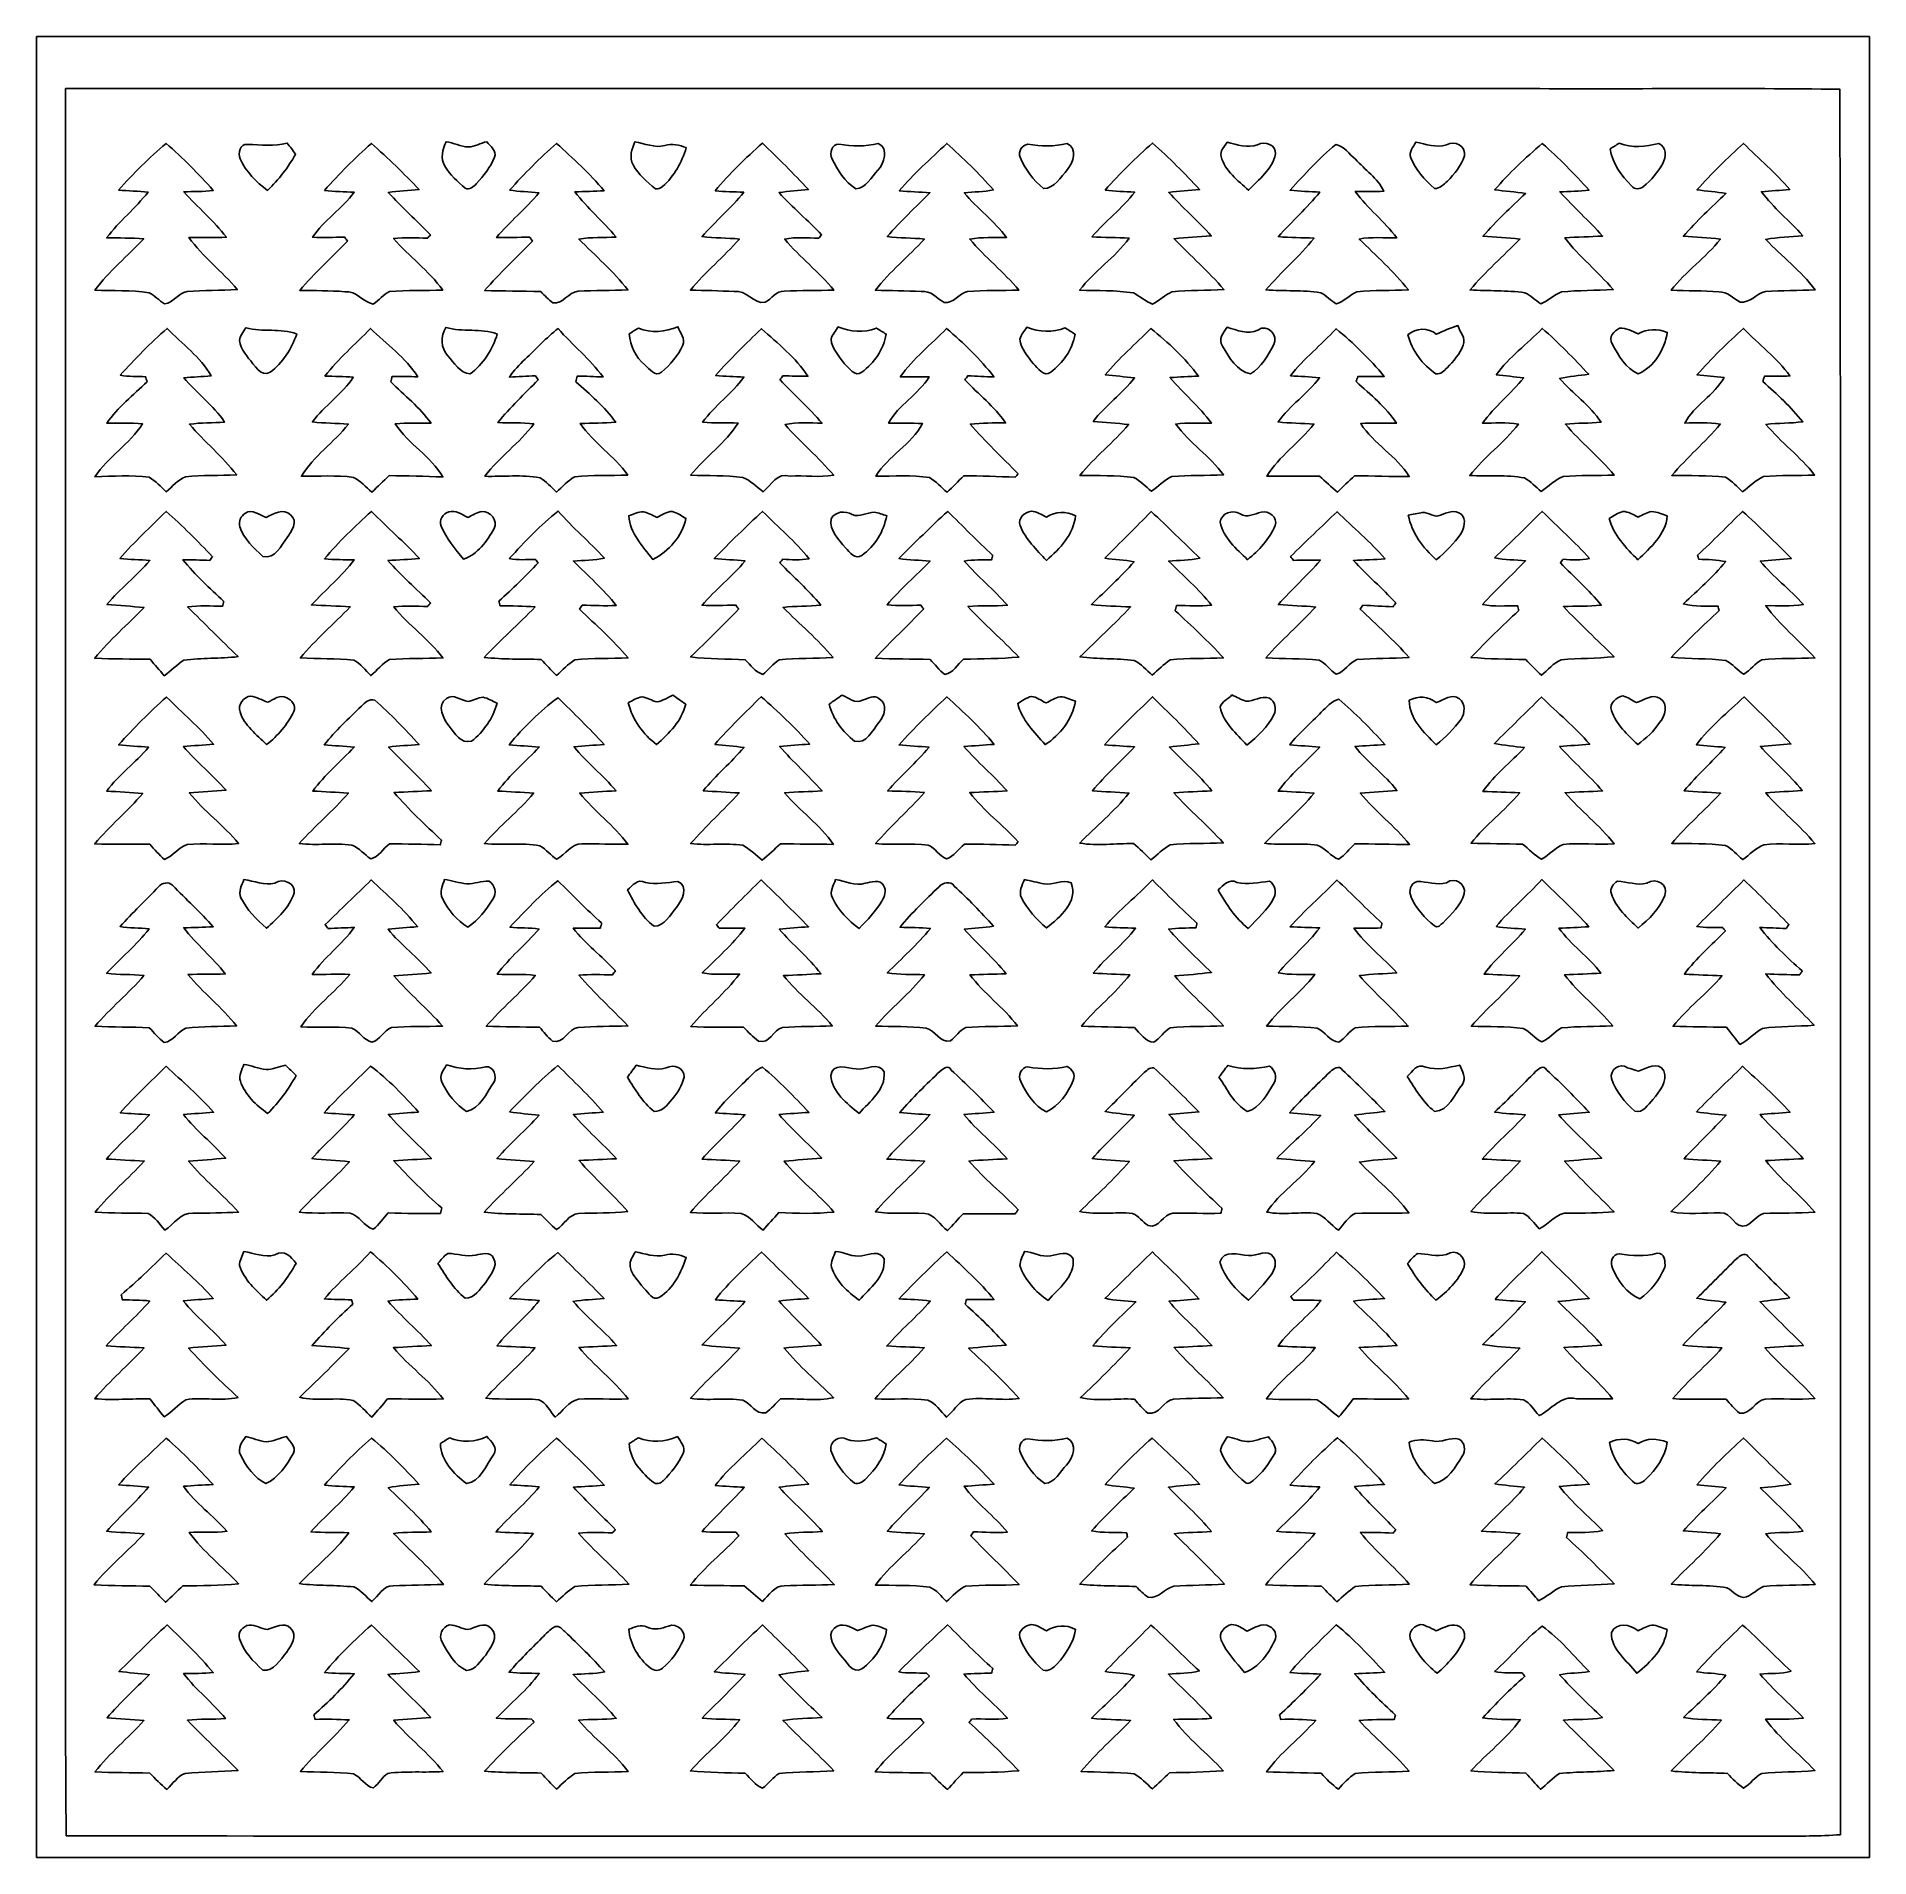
# Model space of a CAD drawing. Header units: centimetres. Extents: x -16.8 to 16.8, y -16.7 to 16.7.
import ezdxf

# ---------------------------------------------------------------- set-up
doc = ezdxf.new("R2010")
doc.units = ezdxf.units.CM
doc.header["$MEASUREMENT"] = 0
doc.layers.add('Layer 1', color=7, linetype='Continuous')

msp = doc.modelspace()

# ---------------------------------------------------------------- linework, layer by layer
at = {"layer": 'Layer 1', "color": 7}
for points, knots in [([(-16.77458, 16.66875), (-16.77458, 16.66875), (16.77458, 16.66875), (16.77458, 16.66875), (16.77458, 16.66875), (16.77458, 16.66875), (16.77458, -16.66875), (16.77458, -16.66875), (16.77458, -16.66875), (16.77458, -16.66875), (-16.77458, -16.66875), (-16.77458, -16.66875), (-16.77458, -16.66875), (-16.77458, -16.66875), (-16.77458, 16.66875), (-16.77458, 16.66875), (-16.77458, 16.66875), (-16.77458, 16.66875), (-16.77458, 16.66875), (-16.77458, 16.66875)], [0, 0, 0, 0, 0.16666667, 0.16666667, 0.16666667, 0.16666667, 0.33333333, 0.33333333, 0.33333333, 0.33333333, 0.5, 0.5, 0.5, 0.5, 0.66666667, 0.66666667, 0.66666667, 0.66666667, 1, 1, 1, 1]), ([(-16.24506, 15.71625), (-16.24577, 7.88458), (-16.24542, 0.05292), (-16.24542, -7.77875), (-16.24542, -7.77875), (-16.23801, -10.61014), (-16.26059, -13.44189), (-16.23413, -16.27293), (-16.23413, -16.27293), (-5.78379, -16.29198), (4.66619, -16.27329), (15.11653, -16.28211), (15.11653, -16.28211), (15.49224, -16.28281), (15.86865, -16.27858), (16.24436, -16.25494), (16.24436, -16.25494), (16.23942, -5.60176), (16.25953, 5.05213), (16.23448, 15.70531), (16.23448, 15.70531), (14.40356, 15.73071), (12.57265, 15.70919), (10.74208, 15.71625), (10.74208, 15.71625), (1.74625, 15.71625), (-7.24958, 15.7166), (-16.24506, 15.71625)], [0, 0, 0, 0, 0.125, 0.125, 0.125, 0.125, 0.25, 0.25, 0.25, 0.25, 0.375, 0.375, 0.375, 0.375, 0.5, 0.5, 0.5, 0.5, 0.625, 0.625, 0.625, 0.625, 0.75, 0.75, 0.75, 0.75, 1, 1, 1, 1]), ([(5.01932, 14.73764), (5.19994, 14.68437), (5.38974, 14.62687), (5.57671, 14.68579), (5.57671, 14.68579), (5.70936, 14.76904), (5.91891, 14.6872), (5.90268, 14.52069), (5.90268, 14.52069), (5.84588, 14.23811), (5.59647, 14.05396), (5.40949, 13.85535), (5.40949, 13.85535), (5.21829, 14.03526), (4.98052, 14.20495), (4.9089, 14.4713), (4.9089, 14.4713), (4.87609, 14.57501), (4.97452, 14.65509), (5.01932, 14.73764)], [0, 0, 0, 0, 0.16666667, 0.16666667, 0.16666667, 0.16666667, 0.33333333, 0.33333333, 0.33333333, 0.33333333, 0.5, 0.5, 0.5, 0.5, 0.66666667, 0.66666667, 0.66666667, 0.66666667, 1, 1, 1, 1]), ([(8.47302, 14.73941), (8.65611, 14.69919), (8.84484, 14.63216), (9.03323, 14.68614), (9.03323, 14.68614), (9.18386, 14.77927), (9.39871, 14.66391), (9.36202, 14.48611), (9.36202, 14.48611), (9.30663, 14.30655), (9.18034, 14.1538), (9.05051, 14.02115), (9.05051, 14.02115), (8.98243, 13.96436), (8.91152, 13.88181), (8.81486, 13.88957), (8.81486, 13.88957), (8.63565, 14.04302), (8.4642, 14.22717), (8.38024, 14.45119), (8.38024, 14.45119), (8.3379, 14.55773), (8.42998, 14.6498), (8.47302, 14.73941)], [0, 0, 0, 0, 0.14285714, 0.14285714, 0.14285714, 0.14285714, 0.28571429, 0.28571429, 0.28571429, 0.28571429, 0.42857143, 0.42857143, 0.42857143, 0.42857143, 0.57142857, 0.57142857, 0.57142857, 0.57142857, 0.71428571, 0.71428571, 0.71428571, 0.71428571, 1, 1, 1, 1]), ([(-15.27563, 13.85887), (-15.00399, 14.16191), (-14.71542, 14.45154), (-14.40392, 14.71366), (-14.40392, 14.71366), (-14.097, 14.4466), (-13.81054, 14.15697), (-13.54102, 13.85288), (-13.54102, 13.85288), (-13.71988, 13.82889), (-13.90121, 13.83559), (-14.08077, 13.82501), (-14.08077, 13.82501), (-13.82466, 13.54526), (-13.53432, 13.29655), (-13.30113, 12.99633), (-13.30113, 12.99633), (-13.52973, 12.98187), (-13.75939, 12.99633), (-13.98834, 12.98822), (-13.98834, 12.98822), (-13.73011, 12.63897), (-13.38051, 12.37051), (-13.10217, 12.03819), (-13.10217, 12.03819), (-13.40873, 12.02196), (-13.71565, 12.02267), (-14.02186, 12.00079), (-14.02186, 12.00079), (-14.18026, 11.97504), (-14.27198, 11.79054), (-14.4332, 11.77784), (-14.4332, 11.77784), (-14.53233, 11.83958), (-14.61453, 11.92565), (-14.71754, 11.98069), (-14.71754, 11.98069), (-15.04597, 12.02831), (-15.37864, 12.01173), (-15.70919, 12.02514), (-15.70919, 12.02514), (-15.44532, 12.37051), (-15.11476, 12.6559), (-14.81349, 12.96705), (-14.81349, 12.96705), (-15.03998, 12.98116), (-15.26646, 12.98504), (-15.49329, 12.98681), (-15.49329, 12.98681), (-15.26293, 13.28632), (-14.96695, 13.52691), (-14.73376, 13.8236), (-14.73376, 13.8236), (-14.91439, 13.8363), (-15.09536, 13.84582), (-15.27563, 13.85887)], [0, 0, 0, 0, 0.06666667, 0.06666667, 0.06666667, 0.06666667, 0.13333333, 0.13333333, 0.13333333, 0.13333333, 0.2, 0.2, 0.2, 0.2, 0.26666667, 0.26666667, 0.26666667, 0.26666667, 0.33333333, 0.33333333, 0.33333333, 0.33333333, 0.4, 0.4, 0.4, 0.4, 0.46666667, 0.46666667, 0.46666667, 0.46666667, 0.53333333, 0.53333333, 0.53333333, 0.53333333, 0.6, 0.6, 0.6, 0.6, 0.66666667, 0.66666667, 0.66666667, 0.66666667, 0.73333333, 0.73333333, 0.73333333, 0.73333333, 0.8, 0.8, 0.8, 0.8, 0.86666667, 0.86666667, 0.86666667, 0.86666667, 1, 1, 1, 1]), ([(-12.9159, 14.69672), (-12.67284, 14.68684), (-12.42695, 14.65439), (-12.18812, 14.72071), (-12.18812, 14.72071), (-12.13591, 14.65368), (-12.0844, 14.58595), (-12.03396, 14.51751), (-12.03396, 14.51751), (-12.17013, 14.27162), (-12.34546, 14.05043), (-12.54619, 13.85429), (-12.54619, 13.85429), (-12.75997, 13.99999), (-12.93989, 14.19719), (-13.05101, 14.43284), (-13.05101, 14.43284), (-13.09899, 14.53162), (-13.04608, 14.71083), (-12.9159, 14.69672)], [0, 0, 0, 0, 0.16666667, 0.16666667, 0.16666667, 0.16666667, 0.33333333, 0.33333333, 0.33333333, 0.33333333, 0.5, 0.5, 0.5, 0.5, 0.66666667, 0.66666667, 0.66666667, 0.66666667, 1, 1, 1, 1]), ([(-11.50585, 13.85429), (-11.23633, 14.15662), (-10.95058, 14.44449), (-10.64754, 14.71295), (-10.64754, 14.71295), (-10.3438, 14.44413), (-10.05134, 14.16332), (-9.77406, 13.86769), (-9.77406, 13.86769), (-9.96244, 13.85252), (-10.15118, 13.84547), (-10.33815, 13.8176), (-10.33815, 13.8176), (-10.0905, 13.54878), (-9.81922, 13.30254), (-9.56733, 13.03761), (-9.56733, 13.03761), (-9.58003, 13.02244), (-9.60579, 12.99245), (-9.61849, 12.97764), (-9.61849, 12.97764), (-9.82627, 12.98399), (-10.03512, 12.99951), (-10.24184, 12.97305), (-10.24184, 12.97305), (-9.95539, 12.64461), (-9.59873, 12.3825), (-9.33909, 12.02937), (-9.33909, 12.02937), (-9.66399, 12.01455), (-9.99102, 12.03325), (-10.31416, 12.00009), (-10.31416, 12.00009), (-10.43023, 11.95035), (-10.50431, 11.83711), (-10.61261, 11.7729), (-10.61261, 11.7729), (-10.80382, 11.80641), (-10.92271, 12.01808), (-11.1319, 11.99833), (-11.1319, 11.99833), (-11.40742, 12.0202), (-11.68365, 12.01632), (-11.95987, 12.02267), (-11.95987, 12.02267), (-11.68329, 12.33805), (-11.37744, 12.62521), (-11.08463, 12.92507), (-11.08463, 12.92507), (-11.09733, 12.94306), (-11.12308, 12.97869), (-11.13578, 12.99669), (-11.13578, 12.99669), (-11.33158, 12.99669), (-11.52737, 12.9861), (-11.72281, 12.99669), (-11.72281, 12.99669), (-11.51326, 13.31031), (-11.18376, 13.51774), (-10.95939, 13.82007), (-10.95939, 13.82007), (-11.14143, 13.83277), (-11.32487, 13.82712), (-11.50585, 13.85429)], [0, 0, 0, 0, 0.05882353, 0.05882353, 0.05882353, 0.05882353, 0.11764706, 0.11764706, 0.11764706, 0.11764706, 0.17647059, 0.17647059, 0.17647059, 0.17647059, 0.23529412, 0.23529412, 0.23529412, 0.23529412, 0.29411765, 0.29411765, 0.29411765, 0.29411765, 0.35294118, 0.35294118, 0.35294118, 0.35294118, 0.41176471, 0.41176471, 0.41176471, 0.41176471, 0.47058824, 0.47058824, 0.47058824, 0.47058824, 0.52941176, 0.52941176, 0.52941176, 0.52941176, 0.58823529, 0.58823529, 0.58823529, 0.58823529, 0.64705882, 0.64705882, 0.64705882, 0.64705882, 0.70588235, 0.70588235, 0.70588235, 0.70588235, 0.76470588, 0.76470588, 0.76470588, 0.76470588, 0.82352941, 0.82352941, 0.82352941, 0.82352941, 0.88235294, 0.88235294, 0.88235294, 0.88235294, 1, 1, 1, 1]), ([(-9.27911, 14.74541), (-9.14259, 14.72283), (-9.01241, 14.65721), (-8.87271, 14.64839), (-8.87271, 14.64839), (-8.75418, 14.65686), (-8.64764, 14.72001), (-8.53264, 14.74435), (-8.53264, 14.74435), (-8.47019, 14.66144), (-8.34813, 14.57748), (-8.39082, 14.4593), (-8.39082, 14.4593), (-8.46631, 14.27797), (-8.59367, 14.12381), (-8.72243, 13.97811), (-8.72243, 13.97811), (-8.77429, 13.9259), (-8.85014, 13.84829), (-8.92845, 13.89627), (-8.92845, 13.89627), (-9.07133, 14.01022), (-9.20821, 14.14004), (-9.30451, 14.29702), (-9.30451, 14.29702), (-9.38671, 14.43602), (-9.34544, 14.60817), (-9.27911, 14.74541)], [0, 0, 0, 0, 0.125, 0.125, 0.125, 0.125, 0.25, 0.25, 0.25, 0.25, 0.375, 0.375, 0.375, 0.375, 0.5, 0.5, 0.5, 0.5, 0.625, 0.625, 0.625, 0.625, 0.75, 0.75, 0.75, 0.75, 1, 1, 1, 1]), ([(-8.11706, 13.85782), (-7.84684, 14.15909), (-7.56179, 14.44766), (-7.25664, 14.71436), (-7.25664, 14.71436), (-6.95501, 14.43743), (-6.65198, 14.16015), (-6.38598, 13.84794), (-6.38598, 13.84794), (-6.56414, 13.83453), (-6.7437, 13.83524), (-6.92185, 13.82748), (-6.92185, 13.82748), (-6.69431, 13.52973), (-6.40362, 13.28808), (-6.16691, 12.99845), (-6.16691, 12.99845), (-6.39445, 12.98328), (-6.62411, 13.00233), (-6.84918, 12.96247), (-6.84918, 12.96247), (-6.54368, 12.65802), (-6.21983, 12.36909), (-5.9503, 12.03078), (-5.9503, 12.03078), (-6.25475, 12.0209), (-6.5592, 12.02302), (-6.86329, 12.00609), (-6.86329, 12.00609), (-7.04568, 11.99515), (-7.13352, 11.76302), (-7.32825, 11.79195), (-7.32825, 11.79195), (-7.40586, 11.85721), (-7.47607, 11.92989), (-7.54803, 12.00009), (-7.54803, 12.00009), (-7.88988, 12.01032), (-8.23207, 12.01067), (-8.57356, 12.0209), (-8.57356, 12.0209), (-8.29804, 12.3377), (-7.99112, 12.62486), (-7.69832, 12.92507), (-7.69832, 12.92507), (-7.71102, 12.94342), (-7.73642, 12.98046), (-7.74912, 12.9988), (-7.74912, 12.9988), (-7.95196, 12.99669), (-8.15411, 12.98434), (-8.3566, 12.98928), (-8.3566, 12.98928), (-8.11706, 13.27997), (-7.81791, 13.51456), (-7.58084, 13.80737), (-7.58084, 13.80737), (-7.7597, 13.82712), (-7.93926, 13.83312), (-8.11706, 13.85782)], [0, 0, 0, 0, 0.0625, 0.0625, 0.0625, 0.0625, 0.125, 0.125, 0.125, 0.125, 0.1875, 0.1875, 0.1875, 0.1875, 0.25, 0.25, 0.25, 0.25, 0.3125, 0.3125, 0.3125, 0.3125, 0.375, 0.375, 0.375, 0.375, 0.4375, 0.4375, 0.4375, 0.4375, 0.5, 0.5, 0.5, 0.5, 0.5625, 0.5625, 0.5625, 0.5625, 0.625, 0.625, 0.625, 0.625, 0.6875, 0.6875, 0.6875, 0.6875, 0.75, 0.75, 0.75, 0.75, 0.8125, 0.8125, 0.8125, 0.8125, 0.875, 0.875, 0.875, 0.875, 1, 1, 1, 1]), ([(-5.8226, 14.74364), (-5.64339, 14.71119), (-5.46206, 14.62722), (-5.2765, 14.67273), (-5.2765, 14.67273), (-5.14244, 14.71859), (-5.00909, 14.68402), (-4.88386, 14.63604), (-4.88386, 14.63604), (-4.96429, 14.36723), (-5.10293, 14.11005), (-5.31707, 13.92414), (-5.31707, 13.92414), (-5.35199, 13.89309), (-5.39891, 13.87757), (-5.44548, 13.88181), (-5.44548, 13.88181), (-5.60423, 14.00351), (-5.75698, 14.14498), (-5.85576, 14.32137), (-5.85576, 14.32137), (-5.92914, 14.45472), (-5.88328, 14.61452), (-5.8226, 14.74364)], [0, 0, 0, 0, 0.14285714, 0.14285714, 0.14285714, 0.14285714, 0.28571429, 0.28571429, 0.28571429, 0.28571429, 0.42857143, 0.42857143, 0.42857143, 0.42857143, 0.57142857, 0.57142857, 0.57142857, 0.57142857, 0.71428571, 0.71428571, 0.71428571, 0.71428571, 1, 1, 1, 1]), ([(-4.35293, 13.84653), (-4.0954, 14.16544), (-3.79166, 14.44413), (-3.49003, 14.72071), (-3.49003, 14.72071), (-3.20322, 14.44307), (-2.91924, 14.16226), (-2.64795, 13.86946), (-2.64795, 13.86946), (-2.82716, 13.85217), (-3.00637, 13.84159), (-3.18417, 13.81372), (-3.18417, 13.81372), (-2.93934, 13.54067), (-2.65501, 13.30642), (-2.40453, 13.03831), (-2.40453, 13.03831), (-2.41794, 13.0235), (-2.44404, 12.99386), (-2.4571, 12.97869), (-2.4571, 12.97869), (-2.66453, 12.98293), (-2.87479, 13.00445), (-3.0794, 12.96141), (-3.0794, 12.96141), (-2.80247, 12.62803), (-2.45533, 12.36169), (-2.18052, 12.02725), (-2.18052, 12.02725), (-2.48356, 12.0202), (-2.78659, 12.02337), (-3.08963, 12.01032), (-3.08963, 12.01032), (-3.23744, 12.01314), (-3.31964, 11.86991), (-3.43676, 11.8043), (-3.43676, 11.8043), (-3.6576, 11.7662), (-3.77825, 12.04242), (-4.00403, 12.00009), (-4.00403, 12.00009), (-4.27179, 12.01949), (-4.5399, 12.01879), (-4.8073, 12.02761), (-4.8073, 12.02761), (-4.53214, 12.36169), (-4.19453, 12.63756), (-3.91019, 12.96352), (-3.91019, 12.96352), (-4.13738, 12.98399), (-4.36563, 12.97799), (-4.59176, 13.00762), (-4.59176, 13.00762), (-4.35046, 13.28984), (-4.06083, 13.52797), (-3.8294, 13.81866), (-3.8294, 13.81866), (-4.00438, 13.82924), (-4.17865, 13.82854), (-4.35293, 13.84653)], [0, 0, 0, 0, 0.0625, 0.0625, 0.0625, 0.0625, 0.125, 0.125, 0.125, 0.125, 0.1875, 0.1875, 0.1875, 0.1875, 0.25, 0.25, 0.25, 0.25, 0.3125, 0.3125, 0.3125, 0.3125, 0.375, 0.375, 0.375, 0.375, 0.4375, 0.4375, 0.4375, 0.4375, 0.5, 0.5, 0.5, 0.5, 0.5625, 0.5625, 0.5625, 0.5625, 0.625, 0.625, 0.625, 0.625, 0.6875, 0.6875, 0.6875, 0.6875, 0.75, 0.75, 0.75, 0.75, 0.8125, 0.8125, 0.8125, 0.8125, 0.875, 0.875, 0.875, 0.875, 1, 1, 1, 1]), ([(-2.08703, 14.70201), (-1.84679, 14.65933), (-1.60655, 14.65509), (-1.36737, 14.71048), (-1.36737, 14.71048), (-1.16805, 14.62087), (-1.26048, 14.34394), (-1.3783, 14.22153), (-1.3783, 14.22153), (-1.49331, 14.10264), (-1.58997, 13.89133), (-1.77624, 13.88498), (-1.77624, 13.88498), (-1.97873, 14.00986), (-2.11561, 14.224), (-2.21721, 14.43531), (-2.21721, 14.43531), (-2.27154, 14.5348), (-2.21368, 14.70342), (-2.08703, 14.70201)], [0, 0, 0, 0, 0.16666667, 0.16666667, 0.16666667, 0.16666667, 0.33333333, 0.33333333, 0.33333333, 0.33333333, 0.5, 0.5, 0.5, 0.5, 0.66666667, 0.66666667, 0.66666667, 0.66666667, 1, 1, 1, 1]), ([(-0.98531, 13.84335), (-0.72284, 14.15979), (-0.40958, 14.4272), (-0.11536, 14.71224), (-0.11536, 14.71224), (0.18556, 14.44554), (0.47872, 14.16791), (0.73978, 13.86134), (0.73978, 13.86134), (0.56444, 13.8243), (0.38312, 13.83065), (0.20602, 13.80913), (0.20602, 13.80913), (0.44521, 13.5188), (0.75565, 13.29584), (0.97966, 12.9921), (0.97966, 12.9921), (0.7553, 12.98399), (0.52881, 13.00409), (0.30798, 12.9607), (0.30798, 12.9607), (0.58455, 12.62803), (0.93063, 12.36133), (1.20615, 12.02796), (1.20615, 12.02796), (0.89253, 12.01843), (0.5782, 12.02655), (0.26564, 12.00326), (0.26564, 12.00326), (0.1083, 11.96587), (0.01199, 11.77925), (-0.16475, 11.80324), (-0.16475, 11.80324), (-0.30057, 11.87873), (-0.40569, 12.02866), (-0.58279, 12.00009), (-0.58279, 12.00009), (-0.86219, 12.0202), (-1.14159, 12.01596), (-1.42099, 12.02514), (-1.42099, 12.02514), (-1.15605, 12.3698), (-0.8128, 12.64144), (-0.52317, 12.96317), (-0.52317, 12.96317), (-0.75036, 12.98399), (-0.97896, 12.97799), (-1.20509, 13.00762), (-1.20509, 13.00762), (-0.95779, 13.28843), (-0.68545, 13.54561), (-0.42157, 13.81054), (-0.42157, 13.81054), (-0.6096, 13.82466), (-0.79763, 13.82959), (-0.98531, 13.84335)], [0, 0, 0, 0, 0.06666667, 0.06666667, 0.06666667, 0.06666667, 0.13333333, 0.13333333, 0.13333333, 0.13333333, 0.2, 0.2, 0.2, 0.2, 0.26666667, 0.26666667, 0.26666667, 0.26666667, 0.33333333, 0.33333333, 0.33333333, 0.33333333, 0.4, 0.4, 0.4, 0.4, 0.46666667, 0.46666667, 0.46666667, 0.46666667, 0.53333333, 0.53333333, 0.53333333, 0.53333333, 0.6, 0.6, 0.6, 0.6, 0.66666667, 0.66666667, 0.66666667, 0.66666667, 0.73333333, 0.73333333, 0.73333333, 0.73333333, 0.8, 0.8, 0.8, 0.8, 0.86666667, 0.86666667, 0.86666667, 0.86666667, 1, 1, 1, 1]), ([(1.37125, 14.70237), (1.61114, 14.65862), (1.85103, 14.65545), (2.08986, 14.71048), (2.08986, 14.71048), (2.28071, 14.62687), (2.20451, 14.36017), (2.09585, 14.2367), (2.09585, 14.2367), (1.97838, 14.10159), (1.85879, 13.88639), (1.65417, 13.88816), (1.65417, 13.88816), (1.46967, 14.04126), (1.32327, 14.23882), (1.23084, 14.45966), (1.23084, 14.45966), (1.18533, 14.56372), (1.26612, 14.6812), (1.37125, 14.70237)], [0, 0, 0, 0, 0.16666667, 0.16666667, 0.16666667, 0.16666667, 0.33333333, 0.33333333, 0.33333333, 0.33333333, 0.5, 0.5, 0.5, 0.5, 0.66666667, 0.66666667, 0.66666667, 0.66666667, 1, 1, 1, 1]), ([(2.78377, 13.85923), (3.05717, 14.16156), (3.34363, 14.45295), (3.6516, 14.72071), (3.6516, 14.72071), (3.9564, 14.45472), (4.23933, 14.16473), (4.5145, 13.86805), (4.5145, 13.86805), (4.32506, 13.85252), (4.13667, 13.84582), (3.94935, 13.8176), (3.94935, 13.8176), (4.20088, 13.5449), (4.47851, 13.2969), (4.72722, 13.02103), (4.72722, 13.02103), (4.50039, 13.00409), (4.27355, 12.99527), (4.04812, 12.96776), (4.04812, 12.96776), (4.34975, 12.6559), (4.67713, 12.36839), (4.95935, 12.03748), (4.95935, 12.03748), (4.64256, 12.01949), (4.32435, 12.02655), (4.00826, 11.99797), (4.00826, 11.99797), (3.87844, 11.94082), (3.78001, 11.8297), (3.64984, 11.77255), (3.64984, 11.77255), (3.52425, 11.81911), (3.42371, 11.91472), (3.30588, 11.97504), (3.30588, 11.97504), (2.97956, 12.03149), (2.64654, 12.01032), (2.3174, 12.02514), (2.3174, 12.02514), (2.58304, 12.37721), (2.96721, 12.62062), (3.22439, 12.98081), (3.22439, 12.98081), (2.99685, 12.99175), (2.77001, 12.98787), (2.54318, 13.00374), (2.54318, 13.00374), (2.78765, 13.29161), (3.09421, 13.52162), (3.32634, 13.82042), (3.32634, 13.82042), (3.14466, 13.83489), (2.96333, 13.83065), (2.78377, 13.85923)], [0, 0, 0, 0, 0.06666667, 0.06666667, 0.06666667, 0.06666667, 0.13333333, 0.13333333, 0.13333333, 0.13333333, 0.2, 0.2, 0.2, 0.2, 0.26666667, 0.26666667, 0.26666667, 0.26666667, 0.33333333, 0.33333333, 0.33333333, 0.33333333, 0.4, 0.4, 0.4, 0.4, 0.46666667, 0.46666667, 0.46666667, 0.46666667, 0.53333333, 0.53333333, 0.53333333, 0.53333333, 0.6, 0.6, 0.6, 0.6, 0.66666667, 0.66666667, 0.66666667, 0.66666667, 0.73333333, 0.73333333, 0.73333333, 0.73333333, 0.8, 0.8, 0.8, 0.8, 0.86666667, 0.86666667, 0.86666667, 0.86666667, 1, 1, 1, 1]), ([(7.00581, 14.69214), (7.16068, 14.66709), (7.2517, 14.51469), (7.36812, 14.42367), (7.36812, 14.42367), (7.54204, 14.23211), (7.77028, 14.07548), (7.88776, 13.83947), (7.88776, 13.83947), (7.71313, 13.82783), (7.53816, 13.83489), (7.36424, 13.8303), (7.36424, 13.8303), (7.59284, 13.52621), (7.89552, 13.28737), (8.12377, 12.98328), (8.12377, 12.98328), (7.89481, 12.98222), (7.66374, 13.00445), (7.43761, 12.96317), (7.43761, 12.96317), (7.74312, 12.65837), (8.06732, 12.3698), (8.3372, 12.03149), (8.3372, 12.03149), (8.02287, 12.01843), (7.70784, 12.02725), (7.39528, 11.99833), (7.39528, 11.99833), (7.25981, 11.94012), (7.15998, 11.81488), (7.0164, 11.77396), (7.0164, 11.77396), (6.91762, 11.83781), (6.83542, 11.92495), (6.73171, 11.98069), (6.73171, 11.98069), (6.39833, 12.02761), (6.06143, 12.00997), (5.72699, 12.03113), (5.72699, 12.03113), (6.00498, 12.36204), (6.33977, 12.64109), (6.61035, 12.97834), (6.61035, 12.97834), (6.39233, 12.99139), (6.17467, 12.98222), (5.95771, 13.00762), (5.95771, 13.00762), (6.19972, 13.28843), (6.48335, 13.53114), (6.71442, 13.82148), (6.71442, 13.82148), (6.53239, 13.83524), (6.35141, 13.83347), (6.17079, 13.85605), (6.17079, 13.85605), (6.43643, 14.14639), (6.70031, 14.44272), (7.00581, 14.69214)], [0, 0, 0, 0, 0.0625, 0.0625, 0.0625, 0.0625, 0.125, 0.125, 0.125, 0.125, 0.1875, 0.1875, 0.1875, 0.1875, 0.25, 0.25, 0.25, 0.25, 0.3125, 0.3125, 0.3125, 0.3125, 0.375, 0.375, 0.375, 0.375, 0.4375, 0.4375, 0.4375, 0.4375, 0.5, 0.5, 0.5, 0.5, 0.5625, 0.5625, 0.5625, 0.5625, 0.625, 0.625, 0.625, 0.625, 0.6875, 0.6875, 0.6875, 0.6875, 0.75, 0.75, 0.75, 0.75, 0.8125, 0.8125, 0.8125, 0.8125, 0.875, 0.875, 0.875, 0.875, 1, 1, 1, 1]), ([(9.91411, 13.86311), (10.18152, 14.16897), (10.47679, 14.44942), (10.78689, 14.71189), (10.78689, 14.71189), (11.09098, 14.44625), (11.37497, 14.15803), (11.64519, 13.85782), (11.64519, 13.85782), (11.46739, 13.83277), (11.28536, 13.837), (11.10756, 13.82466), (11.10756, 13.82466), (11.36156, 13.54878), (11.64026, 13.29655), (11.89108, 13.01715), (11.89108, 13.01715), (11.66036, 13.00621), (11.43035, 12.9988), (11.20069, 12.98504), (11.20069, 12.98504), (11.4614, 12.63932), (11.80747, 12.36909), (12.08581, 12.03819), (12.08581, 12.03819), (11.76972, 12.01914), (11.45187, 12.02655), (11.13755, 11.99374), (11.13755, 11.99374), (11.00067, 11.94259), (10.89413, 11.83358), (10.76043, 11.77784), (10.76043, 11.77784), (10.66059, 11.84099), (10.57592, 11.92565), (10.4708, 11.97927), (10.4708, 11.97927), (10.13777, 12.02796), (9.80087, 12.00961), (9.46644, 12.03113), (9.46644, 12.03113), (9.74619, 12.36486), (10.07251, 12.65343), (10.37802, 12.96211), (10.37802, 12.96211), (10.15259, 12.98469), (9.92717, 12.99916), (9.70209, 13.01538), (9.70209, 13.01538), (9.94481, 13.29302), (10.21503, 13.54455), (10.48138, 13.7989), (10.48138, 13.7989), (10.29264, 13.82607), (10.1032, 13.84265), (9.91411, 13.86311)], [0, 0, 0, 0, 0.06666667, 0.06666667, 0.06666667, 0.06666667, 0.13333333, 0.13333333, 0.13333333, 0.13333333, 0.2, 0.2, 0.2, 0.2, 0.26666667, 0.26666667, 0.26666667, 0.26666667, 0.33333333, 0.33333333, 0.33333333, 0.33333333, 0.4, 0.4, 0.4, 0.4, 0.46666667, 0.46666667, 0.46666667, 0.46666667, 0.53333333, 0.53333333, 0.53333333, 0.53333333, 0.6, 0.6, 0.6, 0.6, 0.66666667, 0.66666667, 0.66666667, 0.66666667, 0.73333333, 0.73333333, 0.73333333, 0.73333333, 0.8, 0.8, 0.8, 0.8, 0.86666667, 0.86666667, 0.86666667, 0.86666667, 1, 1, 1, 1]), ([(12.19517, 14.71789), (12.43471, 14.61735), (12.67777, 14.66286), (12.91978, 14.71224), (12.91978, 14.71224), (13.06336, 14.65086), (13.05948, 14.46777), (12.99351, 14.34712), (12.99351, 14.34712), (12.90073, 14.18766), (12.78255, 14.04056), (12.63897, 13.92449), (12.63897, 13.92449), (12.579, 13.87263), (12.46964, 13.85923), (12.42342, 13.93966), (12.42342, 13.93966), (12.23151, 14.11993), (12.07382, 14.34818), (12.02761, 14.61206), (12.02761, 14.61206), (12.08299, 14.64698), (12.13908, 14.68261), (12.19517, 14.71789)], [0, 0, 0, 0, 0.14285714, 0.14285714, 0.14285714, 0.14285714, 0.28571429, 0.28571429, 0.28571429, 0.28571429, 0.42857143, 0.42857143, 0.42857143, 0.42857143, 0.57142857, 0.57142857, 0.57142857, 0.57142857, 0.71428571, 0.71428571, 0.71428571, 0.71428571, 1, 1, 1, 1]), ([(13.61863, 13.86346), (13.88674, 14.16191), (14.17073, 14.44625), (14.47059, 14.71366), (14.47059, 14.71366), (14.75211, 14.43143), (15.06079, 14.17496), (15.31761, 13.8684), (15.31761, 13.8684), (15.14369, 13.8557), (14.97224, 13.84441), (14.80009, 13.82995), (14.80009, 13.82995), (15.02022, 13.53291), (15.31056, 13.29761), (15.55679, 13.0235), (15.55679, 13.0235), (15.32996, 13.00268), (15.10242, 12.99739), (14.87876, 12.95717), (14.87876, 12.95717), (15.17156, 12.64109), (15.5261, 12.38074), (15.78222, 12.03113), (15.78222, 12.03113), (15.47812, 12.02055), (15.17368, 12.02302), (14.87099, 12.00079), (14.87099, 12.00079), (14.70342, 11.96975), (14.59159, 11.78101), (14.40815, 11.80924), (14.40815, 11.80924), (14.27833, 11.87309), (14.17955, 12.00362), (14.02009, 11.99621), (14.02009, 11.99621), (13.72941, 12.0209), (13.43836, 12.01349), (13.14767, 12.02443), (13.14767, 12.02443), (13.40979, 12.37192), (13.78303, 12.61745), (14.04761, 12.96352), (14.04761, 12.96352), (13.82183, 12.9854), (13.59606, 12.99951), (13.37098, 13.01503), (13.37098, 13.01503), (13.61369, 13.29267), (13.88357, 13.5442), (14.15027, 13.79855), (14.15027, 13.79855), (13.97317, 13.8243), (13.79573, 13.843), (13.61863, 13.86346)], [0, 0, 0, 0, 0.06666667, 0.06666667, 0.06666667, 0.06666667, 0.13333333, 0.13333333, 0.13333333, 0.13333333, 0.2, 0.2, 0.2, 0.2, 0.26666667, 0.26666667, 0.26666667, 0.26666667, 0.33333333, 0.33333333, 0.33333333, 0.33333333, 0.4, 0.4, 0.4, 0.4, 0.46666667, 0.46666667, 0.46666667, 0.46666667, 0.53333333, 0.53333333, 0.53333333, 0.53333333, 0.6, 0.6, 0.6, 0.6, 0.66666667, 0.66666667, 0.66666667, 0.66666667, 0.73333333, 0.73333333, 0.73333333, 0.73333333, 0.8, 0.8, 0.8, 0.8, 0.86666667, 0.86666667, 0.86666667, 0.86666667, 1, 1, 1, 1]), ([(5.01791, 11.3471), (5.20206, 11.29594), (5.39538, 11.20493), (5.58271, 11.29347), (5.58271, 11.29347), (5.75204, 11.43071), (5.97076, 11.18905), (5.87057, 11.02995), (5.87057, 11.02995), (5.77286, 10.82675), (5.64303, 10.61508), (5.44548, 10.4962), (5.44548, 10.4962), (5.2003, 10.53747), (5.05072, 10.79959), (4.93395, 11.00208), (4.93395, 11.00208), (4.85105, 11.12591), (4.94347, 11.24832), (5.01791, 11.3471)], [0, 0, 0, 0, 0.16666667, 0.16666667, 0.16666667, 0.16666667, 0.33333333, 0.33333333, 0.33333333, 0.33333333, 0.5, 0.5, 0.5, 0.5, 0.66666667, 0.66666667, 0.66666667, 0.66666667, 1, 1, 1, 1]), ([(-15.24459, 10.46797), (-14.97577, 10.77066), (-14.68931, 11.05817), (-14.38628, 11.32664), (-14.38628, 11.32664), (-14.11852, 11.03912), (-13.77033, 10.80805), (-13.58089, 10.45633), (-13.58089, 10.45633), (-13.7474, 10.44469), (-13.91391, 10.43587), (-14.08007, 10.42247), (-14.08007, 10.42247), (-13.84335, 10.14166), (-13.54067, 9.91835), (-13.33535, 9.61178), (-13.33535, 9.61178), (-13.54878, 9.59167), (-13.76468, 9.60579), (-13.9767, 9.57121), (-13.9767, 9.57121), (-13.69766, 9.25407), (-13.37698, 8.97537), (-13.11204, 8.64552), (-13.11204, 8.64552), (-13.42496, 8.63177), (-13.73964, 8.63917), (-14.05184, 8.60989), (-14.05184, 8.60989), (-14.19154, 8.55274), (-14.28891, 8.42892), (-14.40321, 8.33508), (-14.40321, 8.33508), (-14.50587, 8.42469), (-14.59336, 8.53475), (-14.71366, 8.60143), (-14.71366, 8.60143), (-15.04315, 8.64447), (-15.37582, 8.62083), (-15.70673, 8.60989), (-15.70673, 8.60989), (-15.46648, 8.97467), (-15.07525, 9.21032), (-14.83607, 9.57792), (-14.83607, 9.57792), (-15.05373, 9.60155), (-15.27246, 9.59026), (-15.49083, 9.59238), (-15.49083, 9.59238), (-15.28727, 9.88236), (-15.00576, 10.10497), (-14.75423, 10.35085), (-14.75423, 10.35085), (-14.76093, 10.37378), (-14.77469, 10.41929), (-14.78174, 10.44222), (-14.78174, 10.44222), (-14.93591, 10.44928), (-15.09183, 10.44222), (-15.24459, 10.46797)], [0, 0, 0, 0, 0.0625, 0.0625, 0.0625, 0.0625, 0.125, 0.125, 0.125, 0.125, 0.1875, 0.1875, 0.1875, 0.1875, 0.25, 0.25, 0.25, 0.25, 0.3125, 0.3125, 0.3125, 0.3125, 0.375, 0.375, 0.375, 0.375, 0.4375, 0.4375, 0.4375, 0.4375, 0.5, 0.5, 0.5, 0.5, 0.5625, 0.5625, 0.5625, 0.5625, 0.625, 0.625, 0.625, 0.625, 0.6875, 0.6875, 0.6875, 0.6875, 0.75, 0.75, 0.75, 0.75, 0.8125, 0.8125, 0.8125, 0.8125, 0.875, 0.875, 0.875, 0.875, 1, 1, 1, 1]), ([(-12.94271, 11.33863), (-12.63791, 11.2462), (-12.31089, 11.34357), (-12.01314, 11.22257), (-12.01314, 11.22257), (-12.10663, 10.95199), (-12.26891, 10.69658), (-12.50033, 10.52477), (-12.50033, 10.52477), (-12.67495, 10.41682), (-12.79172, 10.67788), (-12.89473, 10.7763), (-12.89473, 10.7763), (-12.97869, 10.89589), (-13.12968, 11.07299), (-13.02103, 11.22221), (-13.02103, 11.22221), (-12.99669, 11.26208), (-12.96952, 11.30018), (-12.94271, 11.33863)], [0, 0, 0, 0, 0.16666667, 0.16666667, 0.16666667, 0.16666667, 0.33333333, 0.33333333, 0.33333333, 0.33333333, 0.5, 0.5, 0.5, 0.5, 0.66666667, 0.66666667, 0.66666667, 0.66666667, 1, 1, 1, 1]), ([(-11.4995, 10.45457), (-11.24973, 10.77136), (-10.9414, 11.03383), (-10.66483, 11.32628), (-10.66483, 11.32628), (-10.37202, 11.03806), (-10.01854, 10.79429), (-9.7984, 10.44116), (-9.7984, 10.44116), (-9.95398, 10.44363), (-10.10955, 10.44716), (-10.26478, 10.44822), (-10.26478, 10.44822), (-10.27218, 10.42352), (-10.28665, 10.37414), (-10.2937, 10.34944), (-10.2937, 10.34944), (-10.04253, 10.10144), (-9.76207, 9.87919), (-9.55393, 9.59167), (-9.55393, 9.59167), (-9.77265, 9.5885), (-9.99208, 9.60226), (-10.21009, 9.5818), (-10.21009, 9.5818), (-9.97479, 9.20785), (-9.55781, 8.98913), (-9.33838, 8.60601), (-9.33838, 8.60601), (-9.66646, 8.61836), (-9.99419, 8.62647), (-10.32193, 8.63106), (-10.32193, 8.63106), (-10.42776, 8.53122), (-10.53218, 8.42998), (-10.63801, 8.33014), (-10.63801, 8.33014), (-10.74808, 8.42186), (-10.84404, 8.53546), (-10.97421, 8.59966), (-10.97421, 8.59966), (-11.2903, 8.64129), (-11.60921, 8.61766), (-11.92671, 8.61942), (-11.92671, 8.61942), (-11.70411, 8.99195), (-11.33016, 9.23466), (-11.0684, 9.57474), (-11.0684, 9.57474), (-11.28713, 9.59062), (-11.50691, 9.58956), (-11.72528, 9.61496), (-11.72528, 9.61496), (-11.50832, 9.91552), (-11.18059, 10.11978), (-10.97844, 10.43305), (-10.97844, 10.43305), (-11.15201, 10.4461), (-11.32593, 10.44504), (-11.4995, 10.45457)], [0, 0, 0, 0, 0.0625, 0.0625, 0.0625, 0.0625, 0.125, 0.125, 0.125, 0.125, 0.1875, 0.1875, 0.1875, 0.1875, 0.25, 0.25, 0.25, 0.25, 0.3125, 0.3125, 0.3125, 0.3125, 0.375, 0.375, 0.375, 0.375, 0.4375, 0.4375, 0.4375, 0.4375, 0.5, 0.5, 0.5, 0.5, 0.5625, 0.5625, 0.5625, 0.5625, 0.625, 0.625, 0.625, 0.625, 0.6875, 0.6875, 0.6875, 0.6875, 0.75, 0.75, 0.75, 0.75, 0.8125, 0.8125, 0.8125, 0.8125, 0.875, 0.875, 0.875, 0.875, 1, 1, 1, 1]), ([(-9.28158, 11.34463), (-8.97396, 11.25396), (-8.64517, 11.33687), (-8.34319, 11.22398), (-8.34319, 11.22398), (-8.42539, 10.93682), (-8.60249, 10.67153), (-8.84096, 10.49337), (-8.84096, 10.49337), (-9.02864, 10.50925), (-9.13306, 10.69904), (-9.24948, 10.82428), (-9.24948, 10.82428), (-9.37789, 10.96821), (-9.38424, 11.18482), (-9.28158, 11.34463)], [0, 0, 0, 0, 0.2, 0.2, 0.2, 0.2, 0.4, 0.4, 0.4, 0.4, 0.6, 0.6, 0.6, 0.6, 1, 1, 1, 1]), ([(-7.83414, 10.76219), (-7.63023, 10.94705), (-7.44784, 11.15589), (-7.22912, 11.32417), (-7.22912, 11.32417), (-6.96736, 11.01831), (-6.64245, 10.76713), (-6.40644, 10.43905), (-6.40644, 10.43905), (-6.56343, 10.44257), (-6.72042, 10.45139), (-6.8774, 10.45386), (-6.8774, 10.45386), (-6.88411, 10.42811), (-6.89822, 10.37696), (-6.90492, 10.35121), (-6.90492, 10.35121), (-6.64774, 10.11802), (-6.37716, 9.89118), (-6.17361, 9.60684), (-6.17361, 9.60684), (-6.38951, 9.59273), (-6.60612, 9.58956), (-6.82237, 9.58638), (-6.82237, 9.58638), (-6.58036, 9.22831), (-6.2036, 8.99336), (-5.95348, 8.642), (-5.95348, 8.642), (-6.27662, 8.62612), (-6.60294, 8.64764), (-6.92397, 8.60989), (-6.92397, 8.60989), (-7.05379, 8.54181), (-7.14869, 8.42363), (-7.26017, 8.33049), (-7.26017, 8.33049), (-7.35683, 8.42116), (-7.44467, 8.52452), (-7.56003, 8.59226), (-7.56003, 8.59226), (-7.89376, 8.65082), (-8.23348, 8.61095), (-8.57003, 8.61836), (-8.57003, 8.61836), (-8.30686, 8.97149), (-7.93291, 9.22479), (-7.67362, 9.57968), (-7.67362, 9.57968), (-7.89199, 9.60367), (-8.11248, 9.59661), (-8.33155, 9.60155), (-8.33155, 9.60155), (-8.10789, 9.88342), (-7.84366, 10.1286), (-7.59248, 10.38507), (-7.59248, 10.38507), (-7.60518, 10.40377), (-7.63129, 10.44081), (-7.64434, 10.45916), (-7.64434, 10.45916), (-7.80309, 10.45175), (-7.96078, 10.44187), (-8.11918, 10.43517), (-8.11918, 10.43517), (-8.04016, 10.55688), (-7.94173, 10.66447), (-7.83414, 10.76219)], [0, 0, 0, 0, 0.05555556, 0.05555556, 0.05555556, 0.05555556, 0.11111111, 0.11111111, 0.11111111, 0.11111111, 0.16666667, 0.16666667, 0.16666667, 0.16666667, 0.22222222, 0.22222222, 0.22222222, 0.22222222, 0.27777778, 0.27777778, 0.27777778, 0.27777778, 0.33333333, 0.33333333, 0.33333333, 0.33333333, 0.38888889, 0.38888889, 0.38888889, 0.38888889, 0.44444444, 0.44444444, 0.44444444, 0.44444444, 0.5, 0.5, 0.5, 0.5, 0.55555556, 0.55555556, 0.55555556, 0.55555556, 0.61111111, 0.61111111, 0.61111111, 0.61111111, 0.66666667, 0.66666667, 0.66666667, 0.66666667, 0.72222222, 0.72222222, 0.72222222, 0.72222222, 0.77777778, 0.77777778, 0.77777778, 0.77777778, 0.83333333, 0.83333333, 0.83333333, 0.83333333, 0.88888889, 0.88888889, 0.88888889, 0.88888889, 1, 1, 1, 1]), ([(-5.7598, 11.33369), (-5.52203, 11.23668), (-5.26944, 11.25784), (-5.03555, 11.35627), (-5.03555, 11.35627), (-5.00063, 11.24797), (-4.89021, 11.13649), (-4.94806, 11.0176), (-4.94806, 11.0176), (-5.02955, 10.82146), (-5.18019, 10.66094), (-5.33823, 10.52371), (-5.33823, 10.52371), (-5.45677, 10.42952), (-5.55907, 10.59039), (-5.64056, 10.65742), (-5.64056, 10.65742), (-5.81025, 10.80135), (-5.90868, 11.00596), (-5.92631, 11.2268), (-5.92631, 11.2268), (-5.87093, 11.26243), (-5.81519, 11.29806), (-5.7598, 11.33369)], [0, 0, 0, 0, 0.14285714, 0.14285714, 0.14285714, 0.14285714, 0.28571429, 0.28571429, 0.28571429, 0.28571429, 0.42857143, 0.42857143, 0.42857143, 0.42857143, 0.57142857, 0.57142857, 0.57142857, 0.57142857, 0.71428571, 0.71428571, 0.71428571, 0.71428571, 1, 1, 1, 1]), ([(-3.50732, 11.32134), (-3.20499, 11.05217), (-2.88184, 10.78971), (-2.65501, 10.45034), (-2.65501, 10.45034), (-2.80917, 10.45104), (-2.96404, 10.45563), (-3.1175, 10.45739), (-3.1175, 10.45739), (-3.12984, 10.4394), (-3.15454, 10.40342), (-3.16689, 10.38542), (-3.16689, 10.38542), (-2.91218, 10.11943), (-2.63772, 9.87143), (-2.39783, 9.59097), (-2.39783, 9.59097), (-2.62361, 9.59556), (-2.85186, 9.61214), (-3.07481, 9.56698), (-3.07481, 9.56698), (-2.79224, 9.24348), (-2.46063, 8.9662), (-2.1844, 8.63706), (-2.1844, 8.63706), (-2.44793, 8.59543), (-2.7178, 8.63706), (-2.98274, 8.62118), (-2.98274, 8.62118), (-3.21769, 8.69562), (-3.32705, 8.46137), (-3.47345, 8.33614), (-3.47345, 8.33614), (-3.59692, 8.42398), (-3.70523, 8.53863), (-3.84563, 8.59966), (-3.84563, 8.59966), (-4.16419, 8.63741), (-4.48522, 8.62789), (-4.80483, 8.63988), (-4.80483, 8.63988), (-4.53037, 8.97149), (-4.16666, 9.22796), (-3.93383, 9.59379), (-3.93383, 9.59379), (-4.15043, 9.59732), (-4.36774, 9.59062), (-4.58329, 9.61178), (-4.58329, 9.61178), (-4.35857, 9.91164), (-4.04848, 10.13495), (-3.82658, 10.43587), (-3.82658, 10.43587), (-3.99944, 10.44751), (-4.17301, 10.44187), (-4.34481, 10.46727), (-4.34481, 10.46727), (-4.07988, 10.76537), (-3.79413, 11.04441), (-3.50732, 11.32134)], [0, 0, 0, 0, 0.0625, 0.0625, 0.0625, 0.0625, 0.125, 0.125, 0.125, 0.125, 0.1875, 0.1875, 0.1875, 0.1875, 0.25, 0.25, 0.25, 0.25, 0.3125, 0.3125, 0.3125, 0.3125, 0.375, 0.375, 0.375, 0.375, 0.4375, 0.4375, 0.4375, 0.4375, 0.5, 0.5, 0.5, 0.5, 0.5625, 0.5625, 0.5625, 0.5625, 0.625, 0.625, 0.625, 0.625, 0.6875, 0.6875, 0.6875, 0.6875, 0.75, 0.75, 0.75, 0.75, 0.8125, 0.8125, 0.8125, 0.8125, 0.875, 0.875, 0.875, 0.875, 1, 1, 1, 1]), ([(-2.10538, 11.35345), (-1.87784, 11.26172), (-1.63301, 11.23844), (-1.40194, 11.33263), (-1.40194, 11.33263), (-1.34232, 11.29594), (-1.2827, 11.25855), (-1.22308, 11.22116), (-1.22308, 11.22116), (-1.26788, 10.93929), (-1.44533, 10.69269), (-1.66899, 10.52371), (-1.66899, 10.52371), (-1.79846, 10.42917), (-1.90253, 10.60344), (-1.98614, 10.67823), (-1.98614, 10.67823), (-2.0895, 10.81299), (-2.21403, 10.9541), (-2.23308, 11.12873), (-2.23308, 11.12873), (-2.2098, 11.21304), (-2.15124, 11.28078), (-2.10538, 11.35345)], [0, 0, 0, 0, 0.14285714, 0.14285714, 0.14285714, 0.14285714, 0.28571429, 0.28571429, 0.28571429, 0.28571429, 0.42857143, 0.42857143, 0.42857143, 0.42857143, 0.57142857, 0.57142857, 0.57142857, 0.57142857, 0.71428571, 0.71428571, 0.71428571, 0.71428571, 1, 1, 1, 1]), ([(-0.9652, 10.44011), (-0.72954, 10.7763), (-0.3997, 11.03313), (-0.11606, 11.32664), (-0.11606, 11.32664), (0.19403, 11.05253), (0.49918, 10.76784), (0.75001, 10.43693), (0.75001, 10.43693), (0.5902, 10.44222), (0.43004, 10.45175), (0.27129, 10.45845), (0.27129, 10.45845), (0.25823, 10.44011), (0.23213, 10.40306), (0.21907, 10.38472), (0.21907, 10.38472), (0.46108, 10.11767), (0.75918, 9.89824), (0.96202, 9.59732), (0.96202, 9.59732), (0.74612, 9.59944), (0.52987, 9.58885), (0.31433, 9.57545), (0.31433, 9.57545), (0.58773, 9.25336), (0.89853, 8.9662), (1.19274, 8.66352), (1.19274, 8.66352), (1.17969, 8.64799), (1.15394, 8.61624), (1.14088, 8.60037), (1.14088, 8.60037), (0.82621, 8.61836), (0.51082, 8.62506), (0.19579, 8.62894), (0.19579, 8.62894), (0.09701, 8.52593), (-0.00282, 8.42363), (-0.1076, 8.32626), (-0.1076, 8.32626), (-0.21449, 8.41692), (-0.30762, 8.52629), (-0.42933, 8.59719), (-0.42933, 8.59719), (-0.75494, 8.64411), (-1.08409, 8.61836), (-1.41146, 8.61977), (-1.41146, 8.61977), (-1.19239, 8.99266), (-0.75883, 9.19551), (-0.56127, 9.58568), (-0.56127, 9.58568), (-0.76694, 9.59309), (-0.97226, 9.59238), (-1.17793, 9.59309), (-1.17793, 9.59309), (-0.99871, 9.92964), (-0.63253, 10.11449), (-0.43744, 10.44081), (-0.43744, 10.44081), (-0.61419, 10.44257), (-0.78916, 10.43975), (-0.9652, 10.44011)], [0, 0, 0, 0, 0.05882353, 0.05882353, 0.05882353, 0.05882353, 0.11764706, 0.11764706, 0.11764706, 0.11764706, 0.17647059, 0.17647059, 0.17647059, 0.17647059, 0.23529412, 0.23529412, 0.23529412, 0.23529412, 0.29411765, 0.29411765, 0.29411765, 0.29411765, 0.35294118, 0.35294118, 0.35294118, 0.35294118, 0.41176471, 0.41176471, 0.41176471, 0.41176471, 0.47058824, 0.47058824, 0.47058824, 0.47058824, 0.52941176, 0.52941176, 0.52941176, 0.52941176, 0.58823529, 0.58823529, 0.58823529, 0.58823529, 0.64705882, 0.64705882, 0.64705882, 0.64705882, 0.70588235, 0.70588235, 0.70588235, 0.70588235, 0.76470588, 0.76470588, 0.76470588, 0.76470588, 0.82352941, 0.82352941, 0.82352941, 0.82352941, 0.88235294, 0.88235294, 0.88235294, 0.88235294, 1, 1, 1, 1]), ([(1.34902, 11.3478), (1.57762, 11.25291), (1.8228, 11.24867), (2.05423, 11.3351), (2.05423, 11.3351), (2.1142, 11.297), (2.17382, 11.2589), (2.23379, 11.22045), (2.23379, 11.22045), (2.18934, 10.93893), (2.01154, 10.69269), (1.78823, 10.52371), (1.78823, 10.52371), (1.65876, 10.42917), (1.55434, 10.60344), (1.47108, 10.67823), (1.47108, 10.67823), (1.36772, 10.81299), (1.24319, 10.9541), (1.22379, 11.12873), (1.22379, 11.12873), (1.24672, 11.21092), (1.30387, 11.27725), (1.34902, 11.3478)], [0, 0, 0, 0, 0.14285714, 0.14285714, 0.14285714, 0.14285714, 0.28571429, 0.28571429, 0.28571429, 0.28571429, 0.42857143, 0.42857143, 0.42857143, 0.42857143, 0.57142857, 0.57142857, 0.57142857, 0.57142857, 0.71428571, 0.71428571, 0.71428571, 0.71428571, 1, 1, 1, 1]), ([(2.78377, 10.47609), (3.03918, 10.78054), (3.34222, 11.04089), (3.62021, 11.32417), (3.62021, 11.32417), (3.94264, 11.06734), (4.24886, 10.78547), (4.49439, 10.45245), (4.49439, 10.45245), (4.32012, 10.4454), (4.14584, 10.44011), (3.97228, 10.42494), (3.97228, 10.42494), (4.21675, 10.13919), (4.50815, 9.89506), (4.7311, 9.59062), (4.7311, 9.59062), (4.51379, 9.59097), (4.29542, 9.60367), (4.07917, 9.57404), (4.07917, 9.57404), (4.33035, 9.22902), (4.69971, 8.98984), (4.953, 8.64552), (4.953, 8.64552), (4.63762, 8.63177), (4.32153, 8.63882), (4.0072, 8.61377), (4.0072, 8.61377), (3.8668, 8.55027), (3.75603, 8.43421), (3.63114, 8.34496), (3.63114, 8.34496), (3.52531, 8.42962), (3.43323, 8.53475), (3.31294, 8.59861), (3.31294, 8.59861), (2.98485, 8.63953), (2.65395, 8.62612), (2.32481, 8.636), (2.32481, 8.636), (2.59292, 8.9722), (2.93899, 9.23643), (3.21345, 9.56733), (3.21345, 9.56733), (2.99826, 9.59167), (2.78201, 9.60226), (2.56681, 9.62237), (2.56681, 9.62237), (2.78906, 9.91517), (3.09633, 10.13072), (3.32281, 10.4207), (3.32281, 10.4207), (3.1429, 10.44187), (2.96333, 10.45774), (2.78377, 10.47609)], [0, 0, 0, 0, 0.06666667, 0.06666667, 0.06666667, 0.06666667, 0.13333333, 0.13333333, 0.13333333, 0.13333333, 0.2, 0.2, 0.2, 0.2, 0.26666667, 0.26666667, 0.26666667, 0.26666667, 0.33333333, 0.33333333, 0.33333333, 0.33333333, 0.4, 0.4, 0.4, 0.4, 0.46666667, 0.46666667, 0.46666667, 0.46666667, 0.53333333, 0.53333333, 0.53333333, 0.53333333, 0.6, 0.6, 0.6, 0.6, 0.66666667, 0.66666667, 0.66666667, 0.66666667, 0.73333333, 0.73333333, 0.73333333, 0.73333333, 0.8, 0.8, 0.8, 0.8, 0.86666667, 0.86666667, 0.86666667, 0.86666667, 1, 1, 1, 1]), ([(6.17573, 10.45527), (6.41985, 10.77701), (6.74299, 11.02325), (7.01252, 11.32134), (7.01252, 11.32134), (7.33213, 11.05782), (7.62776, 10.76537), (7.89411, 10.44857), (7.89411, 10.44857), (7.73254, 10.44399), (7.56955, 10.44751), (7.40869, 10.4454), (7.40869, 10.4454), (7.40234, 10.42211), (7.38893, 10.37519), (7.38223, 10.35191), (7.38223, 10.35191), (7.64117, 10.11343), (7.92515, 9.88907), (8.11742, 9.58991), (8.11742, 9.58991), (7.89905, 9.5885), (7.68068, 9.60226), (7.46301, 9.5825), (7.46301, 9.5825), (7.70502, 9.21173), (8.11883, 8.98913), (8.35342, 8.61201), (8.35342, 8.61201), (8.01934, 8.61448), (7.68526, 8.62683), (7.35189, 8.63), (7.35189, 8.63), (7.24606, 8.53052), (7.14163, 8.42962), (7.0358, 8.32979), (7.0358, 8.32979), (6.92573, 8.42469), (6.81778, 8.52311), (6.71019, 8.61942), (6.71019, 8.61942), (6.38881, 8.6233), (6.06813, 8.6173), (5.7471, 8.61836), (5.7471, 8.61836), (5.969, 8.99195), (6.34365, 9.23431), (6.60576, 9.57474), (6.60576, 9.57474), (6.38739, 9.59062), (6.16832, 9.58991), (5.9503, 9.61425), (5.9503, 9.61425), (6.16832, 9.91552), (6.48547, 10.12825), (6.71054, 10.42388), (6.71054, 10.42388), (6.53239, 10.44222), (6.35423, 10.44646), (6.17573, 10.45527)], [0, 0, 0, 0, 0.0625, 0.0625, 0.0625, 0.0625, 0.125, 0.125, 0.125, 0.125, 0.1875, 0.1875, 0.1875, 0.1875, 0.25, 0.25, 0.25, 0.25, 0.3125, 0.3125, 0.3125, 0.3125, 0.375, 0.375, 0.375, 0.375, 0.4375, 0.4375, 0.4375, 0.4375, 0.5, 0.5, 0.5, 0.5, 0.5625, 0.5625, 0.5625, 0.5625, 0.625, 0.625, 0.625, 0.625, 0.6875, 0.6875, 0.6875, 0.6875, 0.75, 0.75, 0.75, 0.75, 0.8125, 0.8125, 0.8125, 0.8125, 0.875, 0.875, 0.875, 0.875, 1, 1, 1, 1]), ([(8.32485, 11.20599), (8.47584, 11.33475), (8.6935, 11.35098), (8.84731, 11.21833), (8.84731, 11.21833), (8.97608, 11.27866), (9.1059, 11.33404), (9.24207, 11.37708), (9.24207, 11.37708), (9.27911, 11.26278), (9.39412, 11.14707), (9.3405, 11.01937), (9.3405, 11.01937), (9.28123, 10.85885), (9.15952, 10.72833), (9.04522, 10.6045), (9.04522, 10.6045), (8.99019, 10.55264), (8.92634, 10.47926), (8.84132, 10.49584), (8.84132, 10.49584), (8.59084, 10.66094), (8.40881, 10.91882), (8.32485, 11.20599)], [0, 0, 0, 0, 0.14285714, 0.14285714, 0.14285714, 0.14285714, 0.28571429, 0.28571429, 0.28571429, 0.28571429, 0.42857143, 0.42857143, 0.42857143, 0.42857143, 0.57142857, 0.57142857, 0.57142857, 0.57142857, 0.71428571, 0.71428571, 0.71428571, 0.71428571, 1, 1, 1, 1]), ([(9.94445, 10.47715), (10.17905, 10.8017), (10.50784, 11.04124), (10.78653, 11.32523), (10.78653, 11.32523), (11.0871, 11.06311), (11.36579, 10.77701), (11.63814, 10.48597), (11.63814, 10.48597), (11.45928, 10.46268), (11.28042, 10.45175), (11.10544, 10.41012), (11.10544, 10.41012), (11.34498, 10.13107), (11.66213, 9.92011), (11.86427, 9.60896), (11.86427, 9.60896), (11.64731, 9.58427), (11.42788, 9.60226), (11.21198, 9.57121), (11.21198, 9.57121), (11.48891, 9.24172), (11.82829, 8.97114), (12.10381, 8.64094), (12.10381, 8.64094), (11.7916, 8.63106), (11.47868, 8.63917), (11.16789, 8.61448), (11.16789, 8.61448), (11.01831, 8.55204), (10.89766, 8.43633), (10.76713, 8.34143), (10.76713, 8.34143), (10.66765, 8.42504), (10.57628, 8.52064), (10.46445, 8.58802), (10.46445, 8.58802), (10.13284, 8.64694), (9.79417, 8.62259), (9.45938, 8.63247), (9.45938, 8.63247), (9.72291, 8.97819), (10.09368, 9.22549), (10.3505, 9.57545), (10.3505, 9.57545), (10.13248, 9.60684), (9.91164, 9.59238), (9.69257, 9.59273), (9.69257, 9.59273), (9.91764, 9.89224), (10.20657, 10.1346), (10.44822, 10.42), (10.44822, 10.42), (10.27994, 10.44116), (10.11167, 10.4588), (9.94445, 10.47715)], [0, 0, 0, 0, 0.06666667, 0.06666667, 0.06666667, 0.06666667, 0.13333333, 0.13333333, 0.13333333, 0.13333333, 0.2, 0.2, 0.2, 0.2, 0.26666667, 0.26666667, 0.26666667, 0.26666667, 0.33333333, 0.33333333, 0.33333333, 0.33333333, 0.4, 0.4, 0.4, 0.4, 0.46666667, 0.46666667, 0.46666667, 0.46666667, 0.53333333, 0.53333333, 0.53333333, 0.53333333, 0.6, 0.6, 0.6, 0.6, 0.66666667, 0.66666667, 0.66666667, 0.66666667, 0.73333333, 0.73333333, 0.73333333, 0.73333333, 0.8, 0.8, 0.8, 0.8, 0.86666667, 0.86666667, 0.86666667, 0.86666667, 1, 1, 1, 1]), ([(12.20223, 11.32981), (12.325, 11.33334), (12.43577, 11.27901), (12.54196, 11.22574), (12.54196, 11.22574), (12.70423, 11.32311), (12.90214, 11.32487), (13.07465, 11.2522), (13.07465, 11.2522), (13.0302, 10.94352), (12.83829, 10.61508), (12.5409, 10.49726), (12.5409, 10.49726), (12.31618, 10.58439), (12.18106, 10.83769), (12.06923, 11.0423), (12.06923, 11.0423), (11.98915, 11.17212), (12.10204, 11.27831), (12.20223, 11.32981)], [0, 0, 0, 0, 0.16666667, 0.16666667, 0.16666667, 0.16666667, 0.33333333, 0.33333333, 0.33333333, 0.33333333, 0.5, 0.5, 0.5, 0.5, 0.66666667, 0.66666667, 0.66666667, 0.66666667, 1, 1, 1, 1]), ([(13.61828, 10.47503), (13.88569, 10.77524), (14.17073, 11.05994), (14.47094, 11.32734), (14.47094, 11.32734), (14.74893, 11.03277), (15.08301, 10.78653), (15.32114, 10.45598), (15.32114, 10.45598), (15.16521, 10.44716), (15.00893, 10.45281), (14.85336, 10.44998), (14.85336, 10.44998), (14.84665, 10.42564), (14.83289, 10.37661), (14.82619, 10.35191), (14.82619, 10.35191), (15.08654, 10.12402), (15.33772, 9.88448), (15.55715, 9.61602), (15.55715, 9.61602), (15.33243, 9.5885), (15.10559, 9.59273), (14.88087, 9.56874), (14.88087, 9.56874), (15.1571, 9.2389), (15.50882, 8.98031), (15.7734, 8.64094), (15.7734, 8.64094), (15.46119, 8.63071), (15.14828, 8.63917), (14.83748, 8.61413), (14.83748, 8.61413), (14.69355, 8.54851), (14.58066, 8.42892), (14.45225, 8.33684), (14.45225, 8.33684), (14.34994, 8.42504), (14.26386, 8.53511), (14.14392, 8.60002), (14.14392, 8.60002), (13.81619, 8.63882), (13.48599, 8.62683), (13.15755, 8.636), (13.15755, 8.636), (13.43977, 8.96126), (13.76574, 9.2456), (14.04549, 9.57333), (14.04549, 9.57333), (13.8303, 9.60649), (13.61228, 9.59979), (13.39568, 9.5945), (13.39568, 9.5945), (13.57418, 9.92152), (13.93331, 10.10073), (14.1157, 10.42705), (14.1157, 10.42705), (13.94883, 10.44469), (13.78373, 10.45916), (13.61828, 10.47503)], [0, 0, 0, 0, 0.0625, 0.0625, 0.0625, 0.0625, 0.125, 0.125, 0.125, 0.125, 0.1875, 0.1875, 0.1875, 0.1875, 0.25, 0.25, 0.25, 0.25, 0.3125, 0.3125, 0.3125, 0.3125, 0.375, 0.375, 0.375, 0.375, 0.4375, 0.4375, 0.4375, 0.4375, 0.5, 0.5, 0.5, 0.5, 0.5625, 0.5625, 0.5625, 0.5625, 0.625, 0.625, 0.625, 0.625, 0.6875, 0.6875, 0.6875, 0.6875, 0.75, 0.75, 0.75, 0.75, 0.8125, 0.8125, 0.8125, 0.8125, 0.875, 0.875, 0.875, 0.875, 1, 1, 1, 1]), ([(-15.25164, 7.11235), (-14.98812, 7.41821), (-14.69037, 7.69267), (-14.40321, 7.9756), (-14.40321, 7.9756), (-14.10511, 7.7156), (-13.83065, 7.4295), (-13.55408, 7.14692), (-13.55408, 7.14692), (-13.56713, 7.13034), (-13.59323, 7.09683), (-13.60629, 7.0799), (-13.60629, 7.0799), (-13.77033, 7.08519), (-13.93437, 7.09154), (-14.09806, 7.09013), (-14.09806, 7.09013), (-13.86911, 6.81673), (-13.61264, 6.56802), (-13.34946, 6.32777), (-13.34946, 6.32777), (-13.35511, 6.30626), (-13.36604, 6.26322), (-13.37169, 6.2417), (-13.37169, 6.2417), (-13.58477, 6.2417), (-13.7989, 6.25546), (-14.01057, 6.22617), (-14.01057, 6.22617), (-13.70436, 5.92138), (-13.39568, 5.61869), (-13.087, 5.31636), (-13.087, 5.31636), (-13.41614, 5.27826), (-13.75093, 5.29555), (-14.07795, 5.25004), (-14.07795, 5.25004), (-14.2113, 5.1749), (-14.31184, 5.05389), (-14.43743, 4.96676), (-14.43743, 4.96676), (-14.52457, 5.0673), (-14.61135, 5.16819), (-14.69849, 5.26838), (-14.69849, 5.26838), (-15.03574, 5.27332), (-15.37264, 5.27332), (-15.70955, 5.28567), (-15.70955, 5.28567), (-15.43967, 5.62363), (-15.10841, 5.90444), (-14.80855, 6.21453), (-14.80855, 6.21453), (-15.03433, 6.24099), (-15.26152, 6.24911), (-15.48765, 6.27274), (-15.48765, 6.27274), (-15.24776, 6.56167), (-14.94896, 6.79344), (-14.70201, 7.07566), (-14.70201, 7.07566), (-14.88475, 7.09754), (-15.0689, 7.09083), (-15.25164, 7.11235)], [0, 0, 0, 0, 0.05882353, 0.05882353, 0.05882353, 0.05882353, 0.11764706, 0.11764706, 0.11764706, 0.11764706, 0.17647059, 0.17647059, 0.17647059, 0.17647059, 0.23529412, 0.23529412, 0.23529412, 0.23529412, 0.29411765, 0.29411765, 0.29411765, 0.29411765, 0.35294118, 0.35294118, 0.35294118, 0.35294118, 0.41176471, 0.41176471, 0.41176471, 0.41176471, 0.47058824, 0.47058824, 0.47058824, 0.47058824, 0.52941176, 0.52941176, 0.52941176, 0.52941176, 0.58823529, 0.58823529, 0.58823529, 0.58823529, 0.64705882, 0.64705882, 0.64705882, 0.64705882, 0.70588235, 0.70588235, 0.70588235, 0.70588235, 0.76470588, 0.76470588, 0.76470588, 0.76470588, 0.82352941, 0.82352941, 0.82352941, 0.82352941, 0.88235294, 0.88235294, 0.88235294, 0.88235294, 1, 1, 1, 1]), ([(-12.95365, 7.94526), (-12.82912, 8.03451), (-12.694, 7.89905), (-12.57194, 7.86624), (-12.57194, 7.86624), (-12.43718, 7.93538), (-12.25973, 8.04404), (-12.12497, 7.91245), (-12.12497, 7.91245), (-11.97963, 7.79321), (-12.11298, 7.61012), (-12.18847, 7.49617), (-12.18847, 7.49617), (-12.30171, 7.35471), (-12.40543, 7.10142), (-12.63297, 7.15186), (-12.63297, 7.15186), (-12.8016, 7.30356), (-12.98399, 7.47219), (-13.05278, 7.69514), (-13.05278, 7.69514), (-13.08735, 7.78969), (-13.03338, 7.89305), (-12.95365, 7.94526)], [0, 0, 0, 0, 0.14285714, 0.14285714, 0.14285714, 0.14285714, 0.28571429, 0.28571429, 0.28571429, 0.28571429, 0.42857143, 0.42857143, 0.42857143, 0.42857143, 0.57142857, 0.57142857, 0.57142857, 0.57142857, 0.71428571, 0.71428571, 0.71428571, 0.71428571, 1, 1, 1, 1]), ([(-11.5062, 7.10459), (-11.24514, 7.41892), (-10.95093, 7.70396), (-10.64648, 7.97595), (-10.64648, 7.97595), (-10.35932, 7.68244), (-10.04641, 7.41433), (-9.76665, 7.11341), (-9.76665, 7.11341), (-9.95892, 7.09401), (-10.15189, 7.09224), (-10.3438, 7.07496), (-10.3438, 7.07496), (-10.09756, 6.80473), (-9.82627, 6.55849), (-9.56698, 6.30096), (-9.56698, 6.30096), (-9.58003, 6.28368), (-9.60579, 6.24981), (-9.61884, 6.23288), (-9.61884, 6.23288), (-9.82451, 6.2424), (-10.03088, 6.24805), (-10.23655, 6.22688), (-10.23655, 6.22688), (-9.9635, 5.88962), (-9.60014, 5.63739), (-9.33626, 5.29237), (-9.33626, 5.29237), (-9.66153, 5.2772), (-9.98926, 5.29378), (-10.31311, 5.26168), (-10.31311, 5.26168), (-10.45316, 5.201), (-10.53747, 5.05989), (-10.65742, 4.96888), (-10.65742, 4.96888), (-10.75725, 5.06659), (-10.84263, 5.18795), (-10.97033, 5.2511), (-10.97033, 5.2511), (-11.29489, 5.28532), (-11.62121, 5.27614), (-11.94647, 5.29414), (-11.94647, 5.29414), (-11.66671, 5.62751), (-11.33898, 5.91573), (-11.03524, 6.22582), (-11.03524, 6.22582), (-11.2709, 6.24699), (-11.50761, 6.24946), (-11.74397, 6.26251), (-11.74397, 6.26251), (-11.48539, 6.54015), (-11.19329, 6.78744), (-10.95939, 7.08766), (-10.95939, 7.08766), (-11.14178, 7.09471), (-11.32417, 7.08836), (-11.5062, 7.10459)], [0, 0, 0, 0, 0.0625, 0.0625, 0.0625, 0.0625, 0.125, 0.125, 0.125, 0.125, 0.1875, 0.1875, 0.1875, 0.1875, 0.25, 0.25, 0.25, 0.25, 0.3125, 0.3125, 0.3125, 0.3125, 0.375, 0.375, 0.375, 0.375, 0.4375, 0.4375, 0.4375, 0.4375, 0.5, 0.5, 0.5, 0.5, 0.5625, 0.5625, 0.5625, 0.5625, 0.625, 0.625, 0.625, 0.625, 0.6875, 0.6875, 0.6875, 0.6875, 0.75, 0.75, 0.75, 0.75, 0.8125, 0.8125, 0.8125, 0.8125, 0.875, 0.875, 0.875, 0.875, 1, 1, 1, 1]), ([(-9.23078, 7.96502), (-9.10414, 8.00841), (-8.98878, 7.91245), (-8.87765, 7.86589), (-8.87765, 7.86589), (-8.79616, 7.90822), (-8.71538, 7.95867), (-8.62365, 7.97454), (-8.62365, 7.97454), (-8.46843, 7.98618), (-8.32556, 7.80627), (-8.40105, 7.66163), (-8.40105, 7.66163), (-8.52876, 7.42879), (-8.69985, 7.19631), (-8.95809, 7.0993), (-8.95809, 7.0993), (-9.11331, 7.28804), (-9.27559, 7.47995), (-9.36872, 7.70855), (-9.36872, 7.70855), (-9.41141, 7.81262), (-9.34014, 7.94138), (-9.23078, 7.96502)], [0, 0, 0, 0, 0.14285714, 0.14285714, 0.14285714, 0.14285714, 0.28571429, 0.28571429, 0.28571429, 0.28571429, 0.42857143, 0.42857143, 0.42857143, 0.42857143, 0.57142857, 0.57142857, 0.57142857, 0.57142857, 0.71428571, 0.71428571, 0.71428571, 0.71428571, 1, 1, 1, 1]), ([(-8.12271, 7.11059), (-7.84296, 7.41927), (-7.55579, 7.72724), (-7.22524, 7.98195), (-7.22524, 7.98195), (-6.96736, 7.67256), (-6.65198, 7.41927), (-6.38246, 7.12117), (-6.38246, 7.12117), (-6.56872, 7.08343), (-6.75922, 7.07743), (-6.94796, 7.06543), (-6.94796, 7.06543), (-6.68443, 6.79803), (-6.39763, 6.55038), (-6.16444, 6.2544), (-6.16444, 6.2544), (-6.37152, 6.24029), (-6.57931, 6.25651), (-6.78639, 6.26004), (-6.78639, 6.26004), (-6.79909, 6.2417), (-6.82449, 6.20466), (-6.83719, 6.18596), (-6.83719, 6.18596), (-6.53768, 5.89209), (-6.21559, 5.61904), (-5.94819, 5.29414), (-5.94819, 5.29414), (-6.27239, 5.27579), (-6.60012, 5.2959), (-6.92256, 5.2578), (-6.92256, 5.2578), (-7.04568, 5.17596), (-7.1501, 5.07083), (-7.25946, 4.9724), (-7.25946, 4.9724), (-7.35401, 5.06942), (-7.44679, 5.16749), (-7.53957, 5.26521), (-7.53957, 5.26521), (-7.88705, 5.27579), (-8.23666, 5.26309), (-8.58238, 5.30331), (-8.58238, 5.30331), (-8.28252, 5.62257), (-7.95126, 5.91079), (-7.64928, 6.22829), (-7.64928, 6.22829), (-7.86236, 6.2417), (-8.07544, 6.24699), (-8.28851, 6.2484), (-8.28851, 6.2484), (-8.29451, 6.26851), (-8.30686, 6.30908), (-8.31286, 6.32954), (-8.31286, 6.32954), (-8.06309, 6.55532), (-7.82496, 6.79309), (-7.59178, 7.03545), (-7.59178, 7.03545), (-7.60448, 7.05062), (-7.63023, 7.08096), (-7.64328, 7.09612), (-7.64328, 7.09612), (-7.80309, 7.0933), (-7.96431, 7.08343), (-8.12271, 7.11059)], [0, 0, 0, 0, 0.05555556, 0.05555556, 0.05555556, 0.05555556, 0.11111111, 0.11111111, 0.11111111, 0.11111111, 0.16666667, 0.16666667, 0.16666667, 0.16666667, 0.22222222, 0.22222222, 0.22222222, 0.22222222, 0.27777778, 0.27777778, 0.27777778, 0.27777778, 0.33333333, 0.33333333, 0.33333333, 0.33333333, 0.38888889, 0.38888889, 0.38888889, 0.38888889, 0.44444444, 0.44444444, 0.44444444, 0.44444444, 0.5, 0.5, 0.5, 0.5, 0.55555556, 0.55555556, 0.55555556, 0.55555556, 0.61111111, 0.61111111, 0.61111111, 0.61111111, 0.66666667, 0.66666667, 0.66666667, 0.66666667, 0.72222222, 0.72222222, 0.72222222, 0.72222222, 0.77777778, 0.77777778, 0.77777778, 0.77777778, 0.83333333, 0.83333333, 0.83333333, 0.83333333, 0.88888889, 0.88888889, 0.88888889, 0.88888889, 1, 1, 1, 1]), ([(-5.93443, 7.89552), (-5.848, 7.92551), (-5.76157, 7.97172), (-5.66773, 7.97031), (-5.66773, 7.97031), (-5.57953, 7.95161), (-5.50086, 7.90399), (-5.41973, 7.86624), (-5.41973, 7.86624), (-5.33012, 7.90998), (-5.24157, 7.97595), (-5.13821, 7.97525), (-5.13821, 7.97525), (-5.04684, 7.95091), (-4.96958, 7.8934), (-4.88844, 7.84789), (-4.88844, 7.84789), (-4.96182, 7.52087), (-5.19677, 7.24429), (-5.49557, 7.09824), (-5.49557, 7.09824), (-5.67937, 7.3406), (-5.91785, 7.57026), (-5.93443, 7.89552)], [0, 0, 0, 0, 0.14285714, 0.14285714, 0.14285714, 0.14285714, 0.28571429, 0.28571429, 0.28571429, 0.28571429, 0.42857143, 0.42857143, 0.42857143, 0.42857143, 0.57142857, 0.57142857, 0.57142857, 0.57142857, 0.71428571, 0.71428571, 0.71428571, 0.71428571, 1, 1, 1, 1]), ([(-4.37444, 7.11235), (-4.08199, 7.4041), (-3.79307, 7.70043), (-3.48474, 7.97631), (-3.48474, 7.97631), (-3.20181, 7.68773), (-2.88854, 7.42491), (-2.6349, 7.10918), (-2.6349, 7.10918), (-2.79435, 7.08343), (-2.95628, 7.08625), (-3.11679, 7.10177), (-3.11679, 7.10177), (-3.12949, 7.08519), (-3.15489, 7.05167), (-3.16759, 7.03474), (-3.16759, 7.03474), (-2.92135, 6.77404), (-2.64689, 6.53909), (-2.42006, 6.26075), (-2.42006, 6.26075), (-2.64971, 6.23147), (-2.88219, 6.24699), (-3.1115, 6.217), (-3.1115, 6.217), (-2.80599, 5.91256), (-2.47333, 5.63245), (-2.19639, 5.30084), (-2.19639, 5.30084), (-2.52518, 5.27756), (-2.85679, 5.29519), (-3.18382, 5.25886), (-3.18382, 5.25886), (-3.29883, 5.1883), (-3.37467, 5.06942), (-3.48368, 4.99075), (-3.48368, 4.99075), (-3.61879, 5.04014), (-3.70769, 5.16043), (-3.80436, 5.25992), (-3.80436, 5.25992), (-4.13703, 5.27509), (-4.47181, 5.26803), (-4.80236, 5.31177), (-4.80236, 5.31177), (-4.50815, 5.60211), (-4.21217, 5.89068), (-3.92395, 6.18702), (-3.92395, 6.18702), (-3.93629, 6.20501), (-3.96134, 6.24134), (-3.97404, 6.25969), (-3.97404, 6.25969), (-4.18077, 6.25863), (-4.3875, 6.24311), (-4.59387, 6.25687), (-4.59387, 6.25687), (-4.34622, 6.54226), (-4.04918, 6.78074), (-3.80541, 7.07002), (-3.80541, 7.07002), (-3.99486, 7.08731), (-4.185, 7.09754), (-4.37444, 7.11235)], [0, 0, 0, 0, 0.05882353, 0.05882353, 0.05882353, 0.05882353, 0.11764706, 0.11764706, 0.11764706, 0.11764706, 0.17647059, 0.17647059, 0.17647059, 0.17647059, 0.23529412, 0.23529412, 0.23529412, 0.23529412, 0.29411765, 0.29411765, 0.29411765, 0.29411765, 0.35294118, 0.35294118, 0.35294118, 0.35294118, 0.41176471, 0.41176471, 0.41176471, 0.41176471, 0.47058824, 0.47058824, 0.47058824, 0.47058824, 0.52941176, 0.52941176, 0.52941176, 0.52941176, 0.58823529, 0.58823529, 0.58823529, 0.58823529, 0.64705882, 0.64705882, 0.64705882, 0.64705882, 0.70588235, 0.70588235, 0.70588235, 0.70588235, 0.76470588, 0.76470588, 0.76470588, 0.76470588, 0.82352941, 0.82352941, 0.82352941, 0.82352941, 0.88235294, 0.88235294, 0.88235294, 0.88235294, 1, 1, 1, 1]), ([(-2.2292, 7.83731), (-2.15688, 7.98407), (-1.9745, 7.98865), (-1.84503, 7.92198), (-1.84503, 7.92198), (-1.71027, 7.85248), (-1.57762, 7.96431), (-1.44074, 7.95972), (-1.44074, 7.95972), (-1.36278, 7.95055), (-1.28905, 7.92092), (-1.21426, 7.89693), (-1.21426, 7.89693), (-1.26683, 7.61153), (-1.42946, 7.33884), (-1.66688, 7.17021), (-1.66688, 7.17021), (-1.78999, 7.08378), (-1.89301, 7.23018), (-1.97026, 7.30814), (-1.97026, 7.30814), (-2.0895, 7.4549), (-2.2666, 7.62776), (-2.2292, 7.83731)], [0, 0, 0, 0, 0.14285714, 0.14285714, 0.14285714, 0.14285714, 0.28571429, 0.28571429, 0.28571429, 0.28571429, 0.42857143, 0.42857143, 0.42857143, 0.42857143, 0.57142857, 0.57142857, 0.57142857, 0.57142857, 0.71428571, 0.71428571, 0.71428571, 0.71428571, 1, 1, 1, 1]), ([(-0.99095, 7.11341), (-0.69427, 7.40198), (-0.40711, 7.70114), (-0.09737, 7.97631), (-0.09737, 7.97631), (0.17956, 7.71207), (0.43991, 7.42985), (0.72602, 7.17479), (0.72602, 7.17479), (0.72108, 7.15398), (0.7112, 7.112), (0.70626, 7.09083), (0.70626, 7.09083), (0.53904, 7.08695), (0.37077, 7.09436), (0.20496, 7.06755), (0.20496, 7.06755), (0.44979, 6.77898), (0.75283, 6.54685), (0.99589, 6.25687), (0.99589, 6.25687), (0.75494, 6.23852), (0.51223, 6.26427), (0.27234, 6.23323), (0.27234, 6.23323), (0.57185, 5.91326), (0.90311, 5.62504), (1.20544, 5.30754), (1.20544, 5.30754), (0.86889, 5.27897), (0.53093, 5.27368), (0.19368, 5.27015), (0.19368, 5.27015), (0.08149, 5.17843), (0.00317, 5.01579), (-0.15134, 4.99004), (-0.15134, 4.99004), (-0.25365, 5.0673), (-0.3302, 5.17243), (-0.41804, 5.2645), (-0.41804, 5.2645), (-0.75212, 5.27262), (-1.08656, 5.27368), (-1.42064, 5.28638), (-1.42064, 5.28638), (-1.13806, 5.59858), (-0.82903, 5.88469), (-0.53728, 6.18772), (-0.53728, 6.18772), (-0.54963, 6.20501), (-0.57468, 6.23958), (-0.58738, 6.25651), (-0.58738, 6.25651), (-0.7941, 6.25934), (-1.00118, 6.23852), (-1.2065, 6.2671), (-1.2065, 6.2671), (-0.96485, 6.55391), (-0.67451, 6.79309), (-0.41875, 7.06649), (-0.41875, 7.06649), (-0.6096, 7.08272), (-0.80186, 7.08166), (-0.99095, 7.11341)], [0, 0, 0, 0, 0.05882353, 0.05882353, 0.05882353, 0.05882353, 0.11764706, 0.11764706, 0.11764706, 0.11764706, 0.17647059, 0.17647059, 0.17647059, 0.17647059, 0.23529412, 0.23529412, 0.23529412, 0.23529412, 0.29411765, 0.29411765, 0.29411765, 0.29411765, 0.35294118, 0.35294118, 0.35294118, 0.35294118, 0.41176471, 0.41176471, 0.41176471, 0.41176471, 0.47058824, 0.47058824, 0.47058824, 0.47058824, 0.52941176, 0.52941176, 0.52941176, 0.52941176, 0.58823529, 0.58823529, 0.58823529, 0.58823529, 0.64705882, 0.64705882, 0.64705882, 0.64705882, 0.70588235, 0.70588235, 0.70588235, 0.70588235, 0.76470588, 0.76470588, 0.76470588, 0.76470588, 0.82352941, 0.82352941, 0.82352941, 0.82352941, 0.88235294, 0.88235294, 0.88235294, 0.88235294, 1, 1, 1, 1]), ([(1.22696, 7.71984), (1.18075, 7.8486), (1.3148, 7.9629), (1.43087, 7.98124), (1.43087, 7.98124), (1.53176, 7.97137), (1.62031, 7.91633), (1.70991, 7.87329), (1.70991, 7.87329), (1.8796, 7.97137), (2.06939, 7.99183), (2.24261, 7.89517), (2.24261, 7.89517), (2.21086, 7.55368), (1.95298, 7.29474), (1.71132, 7.07849), (1.71132, 7.07849), (1.52894, 7.27322), (1.32644, 7.46689), (1.22696, 7.71984)], [0, 0, 0, 0, 0.16666667, 0.16666667, 0.16666667, 0.16666667, 0.33333333, 0.33333333, 0.33333333, 0.33333333, 0.5, 0.5, 0.5, 0.5, 0.66666667, 0.66666667, 0.66666667, 0.66666667, 1, 1, 1, 1]), ([(2.78165, 7.11764), (3.05823, 7.40798), (3.35068, 7.68209), (3.6262, 7.97348), (3.6262, 7.97348), (3.93594, 7.70149), (4.21746, 7.39987), (4.51979, 7.12011), (4.51979, 7.12011), (4.33176, 7.08025), (4.13844, 7.08025), (3.94794, 7.06684), (3.94794, 7.06684), (4.21111, 6.79979), (4.49686, 6.55355), (4.73287, 6.26004), (4.73287, 6.26004), (4.52014, 6.23676), (4.30601, 6.25299), (4.09328, 6.25157), (4.09328, 6.25157), (4.08728, 6.22794), (4.07529, 6.18067), (4.06964, 6.15738), (4.06964, 6.15738), (4.36951, 5.87692), (4.67325, 5.59788), (4.95053, 5.29414), (4.95053, 5.29414), (4.62668, 5.27614), (4.29966, 5.29555), (3.97792, 5.25815), (3.97792, 5.25815), (3.85763, 5.17737), (3.75497, 5.07471), (3.64772, 4.97805), (3.64772, 4.97805), (3.5373, 5.06765), (3.44487, 5.18407), (3.31576, 5.24757), (3.31576, 5.24757), (2.98626, 5.28673), (2.65289, 5.2705), (2.3241, 5.31177), (2.3241, 5.31177), (2.63208, 5.61728), (2.95204, 5.91114), (3.2512, 6.22547), (3.2512, 6.22547), (3.01166, 6.24522), (2.77036, 6.23006), (2.5333, 6.27309), (2.5333, 6.27309), (2.79894, 6.5278), (3.07552, 6.77263), (3.31505, 7.05344), (3.31505, 7.05344), (3.13902, 7.09048), (2.95839, 7.08731), (2.78165, 7.11764)], [0, 0, 0, 0, 0.0625, 0.0625, 0.0625, 0.0625, 0.125, 0.125, 0.125, 0.125, 0.1875, 0.1875, 0.1875, 0.1875, 0.25, 0.25, 0.25, 0.25, 0.3125, 0.3125, 0.3125, 0.3125, 0.375, 0.375, 0.375, 0.375, 0.4375, 0.4375, 0.4375, 0.4375, 0.5, 0.5, 0.5, 0.5, 0.5625, 0.5625, 0.5625, 0.5625, 0.625, 0.625, 0.625, 0.625, 0.6875, 0.6875, 0.6875, 0.6875, 0.75, 0.75, 0.75, 0.75, 0.8125, 0.8125, 0.8125, 0.8125, 0.875, 0.875, 0.875, 0.875, 1, 1, 1, 1]), ([(4.88844, 7.77663), (4.91384, 7.9502), (5.11528, 8.0137), (5.25639, 7.92939), (5.25639, 7.92939), (5.38339, 7.85248), (5.51603, 7.9308), (5.64339, 7.96149), (5.64339, 7.96149), (5.77744, 7.99712), (5.95207, 7.86483), (5.8988, 7.71984), (5.8988, 7.71984), (5.79191, 7.46866), (5.60141, 7.26052), (5.38974, 7.09154), (5.38974, 7.09154), (5.19183, 7.29227), (4.95053, 7.48771), (4.88844, 7.77663)], [0, 0, 0, 0, 0.16666667, 0.16666667, 0.16666667, 0.16666667, 0.33333333, 0.33333333, 0.33333333, 0.33333333, 0.5, 0.5, 0.5, 0.5, 0.66666667, 0.66666667, 0.66666667, 0.66666667, 1, 1, 1, 1]), ([(6.18031, 7.14798), (6.45724, 7.42844), (6.74758, 7.69549), (7.0298, 7.97101), (7.0298, 7.97101), (7.31873, 7.67997), (7.64505, 7.42491), (7.90822, 7.10847), (7.90822, 7.10847), (7.7156, 7.08872), (7.52299, 7.09119), (7.33072, 7.07531), (7.33072, 7.07531), (7.58261, 6.81073), (7.85495, 6.56661), (8.10648, 6.30096), (8.10648, 6.30096), (8.09343, 6.28297), (8.06803, 6.24664), (8.05497, 6.22864), (8.05497, 6.22864), (7.87153, 6.23958), (7.68809, 6.2484), (7.50464, 6.25757), (7.50464, 6.25757), (7.49124, 6.24029), (7.46442, 6.20536), (7.45067, 6.18772), (7.45067, 6.18772), (7.75899, 5.90127), (8.0712, 5.61693), (8.34919, 5.30013), (8.34919, 5.30013), (8.03063, 5.28214), (7.71137, 5.28814), (7.39387, 5.26203), (7.39387, 5.26203), (7.24852, 5.20559), (7.16668, 5.03802), (7.01322, 4.99463), (7.01322, 4.99463), (6.90245, 5.07083), (6.82731, 5.19359), (6.70384, 5.25074), (6.70384, 5.25074), (6.37928, 5.28602), (6.05261, 5.2765), (5.7277, 5.29414), (5.7277, 5.29414), (6.01098, 5.62398), (6.34541, 5.90479), (6.63857, 6.22512), (6.63857, 6.22512), (6.41138, 6.24699), (6.18419, 6.24522), (5.95806, 6.27098), (5.95806, 6.27098), (6.20254, 6.55249), (6.48406, 6.79944), (6.72606, 7.08378), (6.72606, 7.08378), (6.56096, 7.08836), (6.39621, 7.08448), (6.23147, 7.07919), (6.23147, 7.07919), (6.21877, 7.09648), (6.19301, 7.1307), (6.18031, 7.14798)], [0, 0, 0, 0, 0.05555556, 0.05555556, 0.05555556, 0.05555556, 0.11111111, 0.11111111, 0.11111111, 0.11111111, 0.16666667, 0.16666667, 0.16666667, 0.16666667, 0.22222222, 0.22222222, 0.22222222, 0.22222222, 0.27777778, 0.27777778, 0.27777778, 0.27777778, 0.33333333, 0.33333333, 0.33333333, 0.33333333, 0.38888889, 0.38888889, 0.38888889, 0.38888889, 0.44444444, 0.44444444, 0.44444444, 0.44444444, 0.5, 0.5, 0.5, 0.5, 0.55555556, 0.55555556, 0.55555556, 0.55555556, 0.61111111, 0.61111111, 0.61111111, 0.61111111, 0.66666667, 0.66666667, 0.66666667, 0.66666667, 0.72222222, 0.72222222, 0.72222222, 0.72222222, 0.77777778, 0.77777778, 0.77777778, 0.77777778, 0.83333333, 0.83333333, 0.83333333, 0.83333333, 0.88888889, 0.88888889, 0.88888889, 0.88888889, 1, 1, 1, 1]), ([(8.5912, 7.9569), (8.70585, 7.96325), (8.81239, 7.85072), (8.92634, 7.90575), (8.92634, 7.90575), (9.04311, 7.95584), (9.18916, 8.01299), (9.30381, 7.92656), (9.30381, 7.92656), (9.40364, 7.82884), (9.35743, 7.67256), (9.29569, 7.56673), (9.29569, 7.56673), (9.17257, 7.3854), (9.01347, 7.23194), (8.84731, 7.09083), (8.84731, 7.09083), (8.60178, 7.30709), (8.4014, 7.57943), (8.33332, 7.90575), (8.33332, 7.90575), (8.39787, 7.91845), (8.52664, 7.94385), (8.5912, 7.9569)], [0, 0, 0, 0, 0.14285714, 0.14285714, 0.14285714, 0.14285714, 0.28571429, 0.28571429, 0.28571429, 0.28571429, 0.42857143, 0.42857143, 0.42857143, 0.42857143, 0.57142857, 0.57142857, 0.57142857, 0.57142857, 0.71428571, 0.71428571, 0.71428571, 0.71428571, 1, 1, 1, 1]), ([(9.91411, 7.12682), (10.20939, 7.40445), (10.49514, 7.69197), (10.78442, 7.97595), (10.78442, 7.97595), (11.0744, 7.68985), (11.37849, 7.41751), (11.65154, 7.11482), (11.65154, 7.11482), (11.4935, 7.07919), (11.33052, 7.08519), (11.17071, 7.10106), (11.17071, 7.10106), (11.15801, 7.08448), (11.13261, 7.05167), (11.11991, 7.03509), (11.11991, 7.03509), (11.36615, 6.77333), (11.64202, 6.53909), (11.8678, 6.25898), (11.8678, 6.25898), (11.63743, 6.23217), (11.4046, 6.25016), (11.17424, 6.23217), (11.17424, 6.23217), (11.4748, 5.91855), (11.79266, 5.62222), (12.10028, 5.3153), (12.10028, 5.3153), (11.77925, 5.2832), (11.45575, 5.28708), (11.13543, 5.25815), (11.13543, 5.25815), (10.98973, 5.20347), (10.89166, 5.07118), (10.77383, 4.97522), (10.77383, 4.97522), (10.67329, 5.06695), (10.57734, 5.16361), (10.48456, 5.26274), (10.48456, 5.26274), (10.14977, 5.27332), (9.81392, 5.2705), (9.4809, 5.30366), (9.4809, 5.30366), (9.76383, 5.59788), (10.05769, 5.88222), (10.35685, 6.15985), (10.35685, 6.15985), (10.35191, 6.18137), (10.34203, 6.22371), (10.33709, 6.24487), (10.33709, 6.24487), (10.12261, 6.24946), (9.90671, 6.22829), (9.69539, 6.27133), (9.69539, 6.27133), (9.94092, 6.55355), (10.22138, 6.80226), (10.48103, 7.07072), (10.48103, 7.07072), (10.29229, 7.09577), (10.09932, 7.07743), (9.91411, 7.12682)], [0, 0, 0, 0, 0.05882353, 0.05882353, 0.05882353, 0.05882353, 0.11764706, 0.11764706, 0.11764706, 0.11764706, 0.17647059, 0.17647059, 0.17647059, 0.17647059, 0.23529412, 0.23529412, 0.23529412, 0.23529412, 0.29411765, 0.29411765, 0.29411765, 0.29411765, 0.35294118, 0.35294118, 0.35294118, 0.35294118, 0.41176471, 0.41176471, 0.41176471, 0.41176471, 0.47058824, 0.47058824, 0.47058824, 0.47058824, 0.52941176, 0.52941176, 0.52941176, 0.52941176, 0.58823529, 0.58823529, 0.58823529, 0.58823529, 0.64705882, 0.64705882, 0.64705882, 0.64705882, 0.70588235, 0.70588235, 0.70588235, 0.70588235, 0.76470588, 0.76470588, 0.76470588, 0.76470588, 0.82352941, 0.82352941, 0.82352941, 0.82352941, 0.88235294, 0.88235294, 0.88235294, 0.88235294, 1, 1, 1, 1]), ([(12.01208, 7.84613), (12.09393, 7.89234), (12.17189, 7.95091), (12.26432, 7.97489), (12.26432, 7.97489), (12.36451, 7.97454), (12.45235, 7.91351), (12.5409, 7.87188), (12.5409, 7.87188), (12.62168, 7.91175), (12.70176, 7.95972), (12.79243, 7.97278), (12.79243, 7.97278), (12.8905, 7.97101), (12.98046, 7.92515), (13.07218, 7.89411), (13.07218, 7.89411), (13.05066, 7.54733), (12.76738, 7.31555), (12.53772, 7.08872), (12.53772, 7.08872), (12.32147, 7.30709), (12.09216, 7.53921), (12.01208, 7.84613)], [0, 0, 0, 0, 0.14285714, 0.14285714, 0.14285714, 0.14285714, 0.28571429, 0.28571429, 0.28571429, 0.28571429, 0.42857143, 0.42857143, 0.42857143, 0.42857143, 0.57142857, 0.57142857, 0.57142857, 0.57142857, 0.71428571, 0.71428571, 0.71428571, 0.71428571, 1, 1, 1, 1]), ([(13.62957, 7.17585), (13.91391, 7.43232), (14.17884, 7.70925), (14.45331, 7.97595), (14.45331, 7.97595), (14.76269, 7.70079), (15.05338, 7.40551), (15.3476, 7.11412), (15.3476, 7.11412), (15.1578, 7.0933), (14.96766, 7.0799), (14.77786, 7.06614), (14.77786, 7.06614), (15.0174, 6.77792), (15.31691, 6.54932), (15.56667, 6.27133), (15.56667, 6.27133), (15.33913, 6.23006), (15.1063, 6.25616), (14.87664, 6.2484), (14.87664, 6.2484), (15.14369, 5.8995), (15.47989, 5.6134), (15.7794, 5.29414), (15.7794, 5.29414), (15.45555, 5.2765), (15.12852, 5.2959), (14.80679, 5.25886), (14.80679, 5.25886), (14.67979, 5.19359), (14.59759, 5.06801), (14.47694, 4.99286), (14.47694, 4.99286), (14.35806, 5.0673), (14.26951, 5.18266), (14.14498, 5.24792), (14.14498, 5.24792), (13.81407, 5.28638), (13.4807, 5.27332), (13.15014, 5.30437), (13.15014, 5.30437), (13.43342, 5.59823), (13.72694, 5.88257), (14.02609, 6.16056), (14.02609, 6.16056), (14.0208, 6.18031), (14.01022, 6.21947), (14.00492, 6.23923), (14.00492, 6.23923), (13.79361, 6.2417), (13.57877, 6.23182), (13.37204, 6.28297), (13.37204, 6.28297), (13.63627, 6.53415), (13.91073, 6.77616), (14.14604, 7.05556), (14.14604, 7.05556), (13.98411, 7.09013), (13.81795, 7.09507), (13.65356, 7.09895), (13.65356, 7.09895), (13.64756, 7.118), (13.63557, 7.1568), (13.62957, 7.17585)], [0, 0, 0, 0, 0.05882353, 0.05882353, 0.05882353, 0.05882353, 0.11764706, 0.11764706, 0.11764706, 0.11764706, 0.17647059, 0.17647059, 0.17647059, 0.17647059, 0.23529412, 0.23529412, 0.23529412, 0.23529412, 0.29411765, 0.29411765, 0.29411765, 0.29411765, 0.35294118, 0.35294118, 0.35294118, 0.35294118, 0.41176471, 0.41176471, 0.41176471, 0.41176471, 0.47058824, 0.47058824, 0.47058824, 0.47058824, 0.52941176, 0.52941176, 0.52941176, 0.52941176, 0.58823529, 0.58823529, 0.58823529, 0.58823529, 0.64705882, 0.64705882, 0.64705882, 0.64705882, 0.70588235, 0.70588235, 0.70588235, 0.70588235, 0.76470588, 0.76470588, 0.76470588, 0.76470588, 0.82352941, 0.82352941, 0.82352941, 0.82352941, 0.88235294, 0.88235294, 0.88235294, 0.88235294, 1, 1, 1, 1]), ([(-14.39968, 4.57659), (-14.11252, 4.28731), (-13.79608, 4.02555), (-13.53467, 3.71122), (-13.53467, 3.71122), (-13.71918, 3.69746), (-13.90368, 3.68653), (-14.08748, 3.66995), (-14.08748, 3.66995), (-13.84371, 3.38808), (-13.55513, 3.14854), (-13.30572, 2.87126), (-13.30572, 2.87126), (-13.53044, 2.85221), (-13.75551, 2.8388), (-13.98023, 2.82187), (-13.98023, 2.82187), (-13.71141, 2.48426), (-13.35334, 2.22991), (-13.07888, 1.89583), (-13.07888, 1.89583), (-13.39039, 1.85455), (-13.70683, 1.91347), (-14.01833, 1.87572), (-14.01833, 1.87572), (-14.18131, 1.82527), (-14.27868, 1.66476), (-14.43531, 1.60232), (-14.43531, 1.60232), (-14.53198, 1.68839), (-14.61664, 1.78611), (-14.70484, 1.88031), (-14.70484, 1.88031), (-15.03998, 1.88807), (-15.37547, 1.87607), (-15.71061, 1.88807), (-15.71061, 1.88807), (-15.43685, 2.21403), (-15.10877, 2.48955), (-14.83184, 2.81234), (-14.83184, 2.81234), (-15.05197, 2.82893), (-15.27246, 2.84092), (-15.49259, 2.85468), (-15.49259, 2.85468), (-15.27387, 3.1556), (-14.96378, 3.37326), (-14.72424, 3.65689), (-14.72424, 3.65689), (-14.90804, 3.67312), (-15.09148, 3.68512), (-15.27493, 3.69993), (-15.27493, 3.69993), (-15.00082, 4.00932), (-14.70625, 4.30001), (-14.39968, 4.57659)], [0, 0, 0, 0, 0.06666667, 0.06666667, 0.06666667, 0.06666667, 0.13333333, 0.13333333, 0.13333333, 0.13333333, 0.2, 0.2, 0.2, 0.2, 0.26666667, 0.26666667, 0.26666667, 0.26666667, 0.33333333, 0.33333333, 0.33333333, 0.33333333, 0.4, 0.4, 0.4, 0.4, 0.46666667, 0.46666667, 0.46666667, 0.46666667, 0.53333333, 0.53333333, 0.53333333, 0.53333333, 0.6, 0.6, 0.6, 0.6, 0.66666667, 0.66666667, 0.66666667, 0.66666667, 0.73333333, 0.73333333, 0.73333333, 0.73333333, 0.8, 0.8, 0.8, 0.8, 0.86666667, 0.86666667, 0.86666667, 0.86666667, 1, 1, 1, 1]), ([(-13.05207, 4.30848), (-13.09829, 4.43794), (-12.98575, 4.58011), (-12.85663, 4.59493), (-12.85663, 4.59493), (-12.74692, 4.57694), (-12.64885, 4.51802), (-12.54337, 4.48381), (-12.54337, 4.48381), (-12.43683, 4.53108), (-12.31653, 4.6288), (-12.19764, 4.56247), (-12.19764, 4.56247), (-12.10134, 4.52543), (-12.01773, 4.4136), (-12.06888, 4.30989), (-12.06888, 4.30989), (-12.18106, 4.07282), (-12.35922, 3.86821), (-12.56453, 3.70593), (-12.56453, 3.70593), (-12.74374, 3.88867), (-12.97693, 4.05236), (-13.05207, 4.30848)], [0, 0, 0, 0, 0.14285714, 0.14285714, 0.14285714, 0.14285714, 0.28571429, 0.28571429, 0.28571429, 0.28571429, 0.42857143, 0.42857143, 0.42857143, 0.42857143, 0.57142857, 0.57142857, 0.57142857, 0.57142857, 0.71428571, 0.71428571, 0.71428571, 0.71428571, 1, 1, 1, 1]), ([(-10.83028, 4.41078), (-10.76219, 4.47181), (-10.69411, 4.55366), (-10.58439, 4.51732), (-10.58439, 4.51732), (-10.29159, 4.27143), (-10.03512, 3.98568), (-9.77512, 3.70593), (-9.77512, 3.70593), (-9.96174, 3.69253), (-10.14836, 3.68512), (-10.33357, 3.66007), (-10.33357, 3.66007), (-10.07533, 3.39055), (-9.79558, 3.14219), (-9.54934, 2.86103), (-9.54934, 2.86103), (-9.77653, 2.84903), (-10.00372, 2.84021), (-10.23091, 2.82822), (-10.23091, 2.82822), (-9.95962, 2.51989), (-9.66541, 2.23167), (-9.36131, 1.95545), (-9.36131, 1.95545), (-9.36731, 1.93393), (-9.37966, 1.89124), (-9.38601, 1.87008), (-9.38601, 1.87008), (-9.69645, 1.88172), (-10.00689, 1.88736), (-10.31734, 1.89018), (-10.31734, 1.89018), (-10.43199, 1.80587), (-10.51172, 1.645), (-10.65918, 1.61537), (-10.65918, 1.61537), (-10.77948, 1.69192), (-10.86838, 1.8161), (-11.00526, 1.86514), (-11.00526, 1.86514), (-11.32452, 1.90923), (-11.64731, 1.85667), (-11.96658, 1.89265), (-11.96658, 1.89265), (-11.684, 2.21827), (-11.3478, 2.49167), (-11.06699, 2.81834), (-11.06699, 2.81834), (-11.28536, 2.83175), (-11.50338, 2.84268), (-11.72175, 2.85574), (-11.72175, 2.85574), (-11.49985, 3.15348), (-11.21339, 3.39196), (-10.96045, 3.66148), (-10.96045, 3.66148), (-11.1439, 3.6763), (-11.32699, 3.68618), (-11.51008, 3.70205), (-11.51008, 3.70205), (-11.30794, 3.96099), (-11.06241, 4.18006), (-10.83028, 4.41078)], [0, 0, 0, 0, 0.05882353, 0.05882353, 0.05882353, 0.05882353, 0.11764706, 0.11764706, 0.11764706, 0.11764706, 0.17647059, 0.17647059, 0.17647059, 0.17647059, 0.23529412, 0.23529412, 0.23529412, 0.23529412, 0.29411765, 0.29411765, 0.29411765, 0.29411765, 0.35294118, 0.35294118, 0.35294118, 0.35294118, 0.41176471, 0.41176471, 0.41176471, 0.41176471, 0.47058824, 0.47058824, 0.47058824, 0.47058824, 0.52941176, 0.52941176, 0.52941176, 0.52941176, 0.58823529, 0.58823529, 0.58823529, 0.58823529, 0.64705882, 0.64705882, 0.64705882, 0.64705882, 0.70588235, 0.70588235, 0.70588235, 0.70588235, 0.76470588, 0.76470588, 0.76470588, 0.76470588, 0.82352941, 0.82352941, 0.82352941, 0.82352941, 0.88235294, 0.88235294, 0.88235294, 0.88235294, 1, 1, 1, 1]), ([(-9.27418, 4.54907), (-9.14435, 4.64749), (-9.00959, 4.50956), (-8.87695, 4.49545), (-8.87695, 4.49545), (-8.78205, 4.51026), (-8.69738, 4.56636), (-8.60108, 4.57341), (-8.60108, 4.57341), (-8.51041, 4.55366), (-8.42963, 4.50427), (-8.34672, 4.46405), (-8.34672, 4.46405), (-8.41869, 4.18747), (-8.5919, 3.94335), (-8.81486, 3.76802), (-8.81486, 3.76802), (-9.00889, 3.71651), (-9.11789, 3.91619), (-9.22479, 4.04178), (-9.22479, 4.04178), (-9.32427, 4.17654), (-9.4615, 4.43336), (-9.27418, 4.54907)], [0, 0, 0, 0, 0.14285714, 0.14285714, 0.14285714, 0.14285714, 0.28571429, 0.28571429, 0.28571429, 0.28571429, 0.42857143, 0.42857143, 0.42857143, 0.42857143, 0.57142857, 0.57142857, 0.57142857, 0.57142857, 0.71428571, 0.71428571, 0.71428571, 0.71428571, 1, 1, 1, 1]), ([(-8.12377, 3.7017), (-7.86342, 4.02343), (-7.56356, 4.31906), (-7.22983, 4.56424), (-7.22983, 4.56424), (-6.94408, 4.28308), (-6.65762, 4.00191), (-6.38598, 3.70664), (-6.38598, 3.70664), (-6.57013, 3.69394), (-6.75428, 3.68547), (-6.93773, 3.66536), (-6.93773, 3.66536), (-6.70137, 3.3782), (-6.40891, 3.1436), (-6.16832, 2.86032), (-6.16832, 2.86032), (-6.38951, 2.84621), (-6.6107, 2.83669), (-6.83119, 2.81799), (-6.83119, 2.81799), (-6.56237, 2.48356), (-6.20995, 2.22497), (-5.95207, 1.88172), (-5.95207, 1.88172), (-6.23253, 1.8736), (-6.51298, 1.89689), (-6.79344, 1.88842), (-6.79344, 1.88842), (-6.99064, 1.89477), (-7.09471, 1.69228), (-7.25311, 1.6062), (-7.25311, 1.6062), (-7.36565, 1.67569), (-7.44714, 1.78576), (-7.56179, 1.85173), (-7.56179, 1.85173), (-7.89728, 1.91523), (-8.23983, 1.86161), (-8.57744, 1.8923), (-8.57744, 1.8923), (-8.29804, 2.22074), (-7.95091, 2.48391), (-7.67856, 2.81799), (-7.67856, 2.81799), (-7.89764, 2.83175), (-8.11636, 2.84268), (-8.33508, 2.85574), (-8.33508, 2.85574), (-8.11318, 3.15348), (-7.82673, 3.39196), (-7.57379, 3.66148), (-7.57379, 3.66148), (-7.75758, 3.67594), (-7.94032, 3.68618), (-8.12377, 3.7017)], [0, 0, 0, 0, 0.06666667, 0.06666667, 0.06666667, 0.06666667, 0.13333333, 0.13333333, 0.13333333, 0.13333333, 0.2, 0.2, 0.2, 0.2, 0.26666667, 0.26666667, 0.26666667, 0.26666667, 0.33333333, 0.33333333, 0.33333333, 0.33333333, 0.4, 0.4, 0.4, 0.4, 0.46666667, 0.46666667, 0.46666667, 0.46666667, 0.53333333, 0.53333333, 0.53333333, 0.53333333, 0.6, 0.6, 0.6, 0.6, 0.66666667, 0.66666667, 0.66666667, 0.66666667, 0.73333333, 0.73333333, 0.73333333, 0.73333333, 0.8, 0.8, 0.8, 0.8, 0.86666667, 0.86666667, 0.86666667, 0.86666667, 1, 1, 1, 1]), ([(-5.94431, 4.47181), (-5.86317, 4.51238), (-5.78485, 4.56494), (-5.69454, 4.58294), (-5.69454, 4.58294), (-5.59682, 4.56777), (-5.51321, 4.50744), (-5.4162, 4.48874), (-5.4162, 4.48874), (-5.31319, 4.50709), (-5.22393, 4.56777), (-5.13009, 4.61081), (-5.13009, 4.61081), (-5.05072, 4.55683), (-4.97205, 4.50144), (-4.89303, 4.44606), (-4.89303, 4.44606), (-4.96499, 4.13914), (-5.19818, 3.91019), (-5.42502, 3.70628), (-5.42502, 3.70628), (-5.67478, 3.89537), (-5.8734, 4.16278), (-5.94431, 4.47181)], [0, 0, 0, 0, 0.14285714, 0.14285714, 0.14285714, 0.14285714, 0.28571429, 0.28571429, 0.28571429, 0.28571429, 0.42857143, 0.42857143, 0.42857143, 0.42857143, 0.57142857, 0.57142857, 0.57142857, 0.57142857, 0.71428571, 0.71428571, 0.71428571, 0.71428571, 1, 1, 1, 1]), ([(-4.36104, 3.70981), (-4.09399, 4.01673), (-3.80048, 4.2986), (-3.50943, 4.58223), (-3.50943, 4.58223), (-3.20146, 4.30742), (-2.89842, 4.02519), (-2.62361, 3.71651), (-2.62361, 3.71651), (-2.80776, 3.70099), (-2.99085, 3.68794), (-3.17465, 3.67312), (-3.17465, 3.67312), (-2.9277, 3.38949), (-2.64689, 3.13796), (-2.39642, 2.85715), (-2.39642, 2.85715), (-2.62537, 2.84621), (-2.85397, 2.8388), (-3.08222, 2.82469), (-3.08222, 2.82469), (-2.80494, 2.49132), (-2.43523, 2.23979), (-2.18969, 1.8796), (-2.18969, 1.8796), (-2.51284, 1.88031), (-2.83563, 1.88807), (-3.15807, 1.88913), (-3.15807, 1.88913), (-3.26919, 1.78858), (-3.37785, 1.68522), (-3.49426, 1.59067), (-3.49426, 1.59067), (-3.61068, 1.68275), (-3.71793, 1.79035), (-3.84704, 1.86337), (-3.84704, 1.86337), (-4.16489, 1.90782), (-4.48592, 1.85808), (-4.80378, 1.8923), (-4.80378, 1.8923), (-4.52191, 2.2158), (-4.2037, 2.50472), (-3.91407, 2.82081), (-3.91407, 2.82081), (-4.13385, 2.83492), (-4.35363, 2.84339), (-4.57306, 2.86138), (-4.57306, 2.86138), (-4.33811, 3.13937), (-4.06471, 3.38102), (-3.82482, 3.65442), (-3.82482, 3.65442), (-4.00403, 3.67418), (-4.18289, 3.68759), (-4.36104, 3.70981)], [0, 0, 0, 0, 0.06666667, 0.06666667, 0.06666667, 0.06666667, 0.13333333, 0.13333333, 0.13333333, 0.13333333, 0.2, 0.2, 0.2, 0.2, 0.26666667, 0.26666667, 0.26666667, 0.26666667, 0.33333333, 0.33333333, 0.33333333, 0.33333333, 0.4, 0.4, 0.4, 0.4, 0.46666667, 0.46666667, 0.46666667, 0.46666667, 0.53333333, 0.53333333, 0.53333333, 0.53333333, 0.6, 0.6, 0.6, 0.6, 0.66666667, 0.66666667, 0.66666667, 0.66666667, 0.73333333, 0.73333333, 0.73333333, 0.73333333, 0.8, 0.8, 0.8, 0.8, 0.86666667, 0.86666667, 0.86666667, 0.86666667, 1, 1, 1, 1]), ([(-2.26836, 4.44606), (-2.18969, 4.50109), (-2.11138, 4.55648), (-2.032, 4.61045), (-2.032, 4.61045), (-1.91382, 4.56389), (-1.78894, 4.44817), (-1.657, 4.51767), (-1.657, 4.51767), (-1.55893, 4.54766), (-1.4418, 4.63162), (-1.34938, 4.54378), (-1.34938, 4.54378), (-1.18992, 4.45206), (-1.24919, 4.22099), (-1.35784, 4.11021), (-1.35784, 4.11021), (-1.47743, 3.97369), (-1.57551, 3.70664), (-1.80164, 3.76872), (-1.80164, 3.76872), (-2.02424, 3.93665), (-2.19534, 4.17618), (-2.26836, 4.44606)], [0, 0, 0, 0, 0.14285714, 0.14285714, 0.14285714, 0.14285714, 0.28571429, 0.28571429, 0.28571429, 0.28571429, 0.42857143, 0.42857143, 0.42857143, 0.42857143, 0.57142857, 0.57142857, 0.57142857, 0.57142857, 0.71428571, 0.71428571, 0.71428571, 0.71428571, 1, 1, 1, 1]), ([(-0.11077, 4.5787), (0.18909, 4.30248), (0.49601, 4.02766), (0.75283, 3.71016), (0.75283, 3.71016), (0.56797, 3.69676), (0.38417, 3.68618), (0.20003, 3.66995), (0.20003, 3.66995), (0.44767, 3.38455), (0.74154, 3.14254), (0.98989, 2.85679), (0.98989, 2.85679), (0.76129, 2.84656), (0.53375, 2.83916), (0.30586, 2.8261), (0.30586, 2.8261), (0.56409, 2.49167), (0.91052, 2.23873), (1.19345, 1.92617), (1.19345, 1.92617), (1.18039, 1.91029), (1.15394, 1.87889), (1.14088, 1.86302), (1.14088, 1.86302), (0.83079, 1.88031), (0.52035, 1.88454), (0.21026, 1.88031), (0.21026, 1.88031), (0.09737, 1.80128), (0.01658, 1.65241), (-0.11959, 1.61466), (-0.11959, 1.61466), (-0.25083, 1.66158), (-0.32244, 1.8161), (-0.45649, 1.8669), (-0.45649, 1.8669), (-0.77541, 1.90782), (-1.09714, 1.86478), (-1.41605, 1.89336), (-1.41605, 1.89336), (-1.13277, 2.21862), (-0.81104, 2.5079), (-0.52282, 2.82857), (-0.52282, 2.82857), (-0.74648, 2.85821), (-0.97367, 2.84586), (-1.19803, 2.85644), (-1.19803, 2.85644), (-0.95532, 3.13372), (-0.67769, 3.3782), (-0.43709, 3.65689), (-0.43709, 3.65689), (-0.62089, 3.67312), (-0.80398, 3.68512), (-0.98778, 3.69993), (-0.98778, 3.69993), (-0.71296, 4.00967), (-0.41769, 4.30071), (-0.11077, 4.5787)], [0, 0, 0, 0, 0.0625, 0.0625, 0.0625, 0.0625, 0.125, 0.125, 0.125, 0.125, 0.1875, 0.1875, 0.1875, 0.1875, 0.25, 0.25, 0.25, 0.25, 0.3125, 0.3125, 0.3125, 0.3125, 0.375, 0.375, 0.375, 0.375, 0.4375, 0.4375, 0.4375, 0.4375, 0.5, 0.5, 0.5, 0.5, 0.5625, 0.5625, 0.5625, 0.5625, 0.625, 0.625, 0.625, 0.625, 0.6875, 0.6875, 0.6875, 0.6875, 0.75, 0.75, 0.75, 0.75, 0.8125, 0.8125, 0.8125, 0.8125, 0.875, 0.875, 0.875, 0.875, 1, 1, 1, 1]), ([(1.18427, 4.46017), (1.26506, 4.50638), (1.34232, 4.56424), (1.43334, 4.58893), (1.43334, 4.58893), (1.53353, 4.57764), (1.61643, 4.51238), (1.70462, 4.46828), (1.70462, 4.46828), (1.78823, 4.51026), (1.86937, 4.56389), (1.9625, 4.58329), (1.9625, 4.58329), (2.05987, 4.57976), (2.14912, 4.53249), (2.24014, 4.5025), (2.24014, 4.5025), (2.18934, 4.16701), (1.96533, 3.88585), (1.68628, 3.70558), (1.68628, 3.70558), (1.48519, 3.93136), (1.26012, 4.15713), (1.18427, 4.46017)], [0, 0, 0, 0, 0.14285714, 0.14285714, 0.14285714, 0.14285714, 0.28571429, 0.28571429, 0.28571429, 0.28571429, 0.42857143, 0.42857143, 0.42857143, 0.42857143, 0.57142857, 0.57142857, 0.57142857, 0.57142857, 0.71428571, 0.71428571, 0.71428571, 0.71428571, 1, 1, 1, 1]), ([(2.77495, 3.70276), (3.04941, 4.01179), (3.35915, 4.28766), (3.65019, 4.58082), (3.65019, 4.58082), (3.93982, 4.30001), (4.23051, 4.0192), (4.50074, 3.71863), (4.50074, 3.71863), (4.32012, 3.69923), (4.14055, 3.68512), (3.96099, 3.66148), (3.96099, 3.66148), (4.21711, 3.39196), (4.5025, 3.15101), (4.7371, 2.86103), (4.7371, 2.86103), (4.50603, 2.84798), (4.27531, 2.83916), (4.0446, 2.82434), (4.0446, 2.82434), (4.32611, 2.49978), (4.66196, 2.22709), (4.94806, 1.90641), (4.94806, 1.90641), (4.62456, 1.88877), (4.29824, 1.90959), (3.97722, 1.87113), (3.97722, 1.87113), (3.84387, 1.80199), (3.74297, 1.68487), (3.62409, 1.59526), (3.62409, 1.59526), (3.52249, 1.69898), (3.41454, 1.7967), (3.30623, 1.89265), (3.30623, 1.89265), (2.97815, 1.89865), (2.64689, 1.84644), (2.32128, 1.90147), (2.32128, 1.90147), (2.61514, 2.21262), (2.95487, 2.47897), (3.22016, 2.81693), (3.22016, 2.81693), (2.99755, 2.83316), (2.77495, 2.84304), (2.55305, 2.86173), (2.55305, 2.86173), (2.79188, 3.14572), (3.07093, 3.39196), (3.32281, 3.6636), (3.32281, 3.6636), (3.13937, 3.67736), (2.95769, 3.68688), (2.77495, 3.70276)], [0, 0, 0, 0, 0.06666667, 0.06666667, 0.06666667, 0.06666667, 0.13333333, 0.13333333, 0.13333333, 0.13333333, 0.2, 0.2, 0.2, 0.2, 0.26666667, 0.26666667, 0.26666667, 0.26666667, 0.33333333, 0.33333333, 0.33333333, 0.33333333, 0.4, 0.4, 0.4, 0.4, 0.46666667, 0.46666667, 0.46666667, 0.46666667, 0.53333333, 0.53333333, 0.53333333, 0.53333333, 0.6, 0.6, 0.6, 0.6, 0.66666667, 0.66666667, 0.66666667, 0.66666667, 0.73333333, 0.73333333, 0.73333333, 0.73333333, 0.8, 0.8, 0.8, 0.8, 0.86666667, 0.86666667, 0.86666667, 0.86666667, 1, 1, 1, 1]), ([(5.10646, 4.61504), (5.19007, 4.57588), (5.27156, 4.52826), (5.36116, 4.5018), (5.36116, 4.5018), (5.5058, 4.49227), (5.64621, 4.61186), (5.79085, 4.55824), (5.79085, 4.55824), (5.89633, 4.49862), (5.93055, 4.35857), (5.87375, 4.25309), (5.87375, 4.25309), (5.76051, 4.02943), (5.57354, 3.85198), (5.37951, 3.69711), (5.37951, 3.69711), (5.19042, 3.90525), (4.95229, 4.10281), (4.89056, 4.38961), (4.89056, 4.38961), (4.91314, 4.49192), (5.03908, 4.54025), (5.10646, 4.61504)], [0, 0, 0, 0, 0.14285714, 0.14285714, 0.14285714, 0.14285714, 0.28571429, 0.28571429, 0.28571429, 0.28571429, 0.42857143, 0.42857143, 0.42857143, 0.42857143, 0.57142857, 0.57142857, 0.57142857, 0.57142857, 0.71428571, 0.71428571, 0.71428571, 0.71428571, 1, 1, 1, 1]), ([(6.74264, 4.29966), (6.84001, 4.38644), (6.92644, 4.51026), (7.06332, 4.53672), (7.06332, 4.53672), (7.36106, 4.27919), (7.64469, 4.00121), (7.90681, 3.70664), (7.90681, 3.70664), (7.72372, 3.69499), (7.54239, 3.68582), (7.36036, 3.67136), (7.36036, 3.67136), (7.5879, 3.37679), (7.90328, 3.16336), (8.12694, 2.8642), (8.12694, 2.8642), (7.90293, 2.84833), (7.67962, 2.83739), (7.45631, 2.81764), (7.45631, 2.81764), (7.73289, 2.48109), (8.08179, 2.21368), (8.35942, 1.87854), (8.35942, 1.87854), (8.02393, 1.8736), (7.68879, 1.88948), (7.35401, 1.89018), (7.35401, 1.89018), (7.25664, 1.79599), (7.17127, 1.68839), (7.06296, 1.60584), (7.06296, 1.60584), (6.91056, 1.657), (6.82061, 1.81187), (6.66891, 1.86478), (6.66891, 1.86478), (6.34894, 1.90923), (6.0258, 1.85561), (5.70689, 1.8983), (5.70689, 1.8983), (6.00146, 2.21051), (6.34012, 2.48179), (6.60859, 2.81834), (6.60859, 2.81834), (6.38951, 2.83175), (6.17114, 2.84268), (5.95242, 2.85574), (5.95242, 2.85574), (6.17396, 3.15348), (6.46077, 3.39196), (6.71371, 3.66148), (6.71371, 3.66148), (6.52921, 3.6763), (6.34682, 3.68618), (6.16373, 3.70205), (6.16373, 3.70205), (6.33518, 3.92077), (6.55144, 4.09857), (6.74264, 4.29966)], [0, 0, 0, 0, 0.0625, 0.0625, 0.0625, 0.0625, 0.125, 0.125, 0.125, 0.125, 0.1875, 0.1875, 0.1875, 0.1875, 0.25, 0.25, 0.25, 0.25, 0.3125, 0.3125, 0.3125, 0.3125, 0.375, 0.375, 0.375, 0.375, 0.4375, 0.4375, 0.4375, 0.4375, 0.5, 0.5, 0.5, 0.5, 0.5625, 0.5625, 0.5625, 0.5625, 0.625, 0.625, 0.625, 0.625, 0.6875, 0.6875, 0.6875, 0.6875, 0.75, 0.75, 0.75, 0.75, 0.8125, 0.8125, 0.8125, 0.8125, 0.875, 0.875, 0.875, 0.875, 1, 1, 1, 1]), ([(8.35131, 4.51767), (8.52029, 4.60199), (8.70126, 4.59458), (8.84661, 4.47499), (8.84661, 4.47499), (8.98137, 4.51167), (9.13941, 4.65949), (9.26994, 4.54343), (9.26994, 4.54343), (9.38847, 4.45629), (9.37401, 4.28449), (9.29993, 4.17336), (9.29993, 4.17336), (9.17222, 3.99591), (9.01735, 3.83928), (8.8452, 3.70452), (8.8452, 3.70452), (8.61624, 3.92994), (8.35836, 4.17124), (8.35131, 4.51767)], [0, 0, 0, 0, 0.16666667, 0.16666667, 0.16666667, 0.16666667, 0.33333333, 0.33333333, 0.33333333, 0.33333333, 0.5, 0.5, 0.5, 0.5, 0.66666667, 0.66666667, 0.66666667, 0.66666667, 1, 1, 1, 1]), ([(10.77383, 4.57729), (11.06276, 4.28449), (11.39084, 4.02802), (11.65507, 3.71122), (11.65507, 3.71122), (11.47022, 3.69782), (11.28783, 3.68653), (11.10439, 3.67101), (11.10439, 3.67101), (11.35556, 3.38949), (11.6399, 3.13972), (11.89108, 2.8575), (11.89108, 2.8575), (11.66142, 2.84621), (11.43282, 2.8388), (11.20457, 2.82399), (11.20457, 2.82399), (11.4868, 2.49626), (11.83675, 2.23061), (12.10486, 1.88948), (12.10486, 1.88948), (11.79301, 1.86866), (11.47904, 1.90888), (11.16859, 1.87784), (11.16859, 1.87784), (11.02042, 1.81504), (10.91459, 1.68416), (10.77524, 1.6062), (10.77524, 1.6062), (10.64401, 1.67852), (10.54206, 1.79352), (10.42564, 1.88489), (10.42564, 1.88489), (10.11096, 1.88736), (9.79699, 1.89124), (9.48337, 1.90077), (9.48337, 1.90077), (9.74937, 2.23732), (10.09826, 2.49626), (10.37519, 2.82363), (10.37519, 2.82363), (10.14942, 2.83351), (9.92505, 2.84021), (9.70033, 2.84974), (9.70033, 2.84974), (9.91376, 3.15242), (10.20939, 3.38208), (10.46127, 3.65054), (10.46127, 3.65054), (10.27677, 3.67665), (10.09191, 3.68829), (9.91059, 3.72851), (9.91059, 3.72851), (10.20092, 4.00897), (10.48456, 4.29577), (10.77383, 4.57729)], [0, 0, 0, 0, 0.06666667, 0.06666667, 0.06666667, 0.06666667, 0.13333333, 0.13333333, 0.13333333, 0.13333333, 0.2, 0.2, 0.2, 0.2, 0.26666667, 0.26666667, 0.26666667, 0.26666667, 0.33333333, 0.33333333, 0.33333333, 0.33333333, 0.4, 0.4, 0.4, 0.4, 0.46666667, 0.46666667, 0.46666667, 0.46666667, 0.53333333, 0.53333333, 0.53333333, 0.53333333, 0.6, 0.6, 0.6, 0.6, 0.66666667, 0.66666667, 0.66666667, 0.66666667, 0.73333333, 0.73333333, 0.73333333, 0.73333333, 0.8, 0.8, 0.8, 0.8, 0.86666667, 0.86666667, 0.86666667, 0.86666667, 1, 1, 1, 1]), ([(12.05265, 4.32823), (12.01102, 4.46017), (12.14261, 4.57341), (12.26079, 4.59634), (12.26079, 4.59634), (12.35428, 4.57941), (12.43295, 4.52049), (12.51409, 4.47393), (12.51409, 4.47393), (12.65096, 4.51379), (12.80407, 4.65067), (12.94271, 4.54907), (12.94271, 4.54907), (13.10252, 4.45841), (13.03761, 4.21852), (12.93107, 4.1088), (12.93107, 4.1088), (12.83476, 3.94441), (12.68377, 3.82623), (12.53878, 3.70769), (12.53878, 3.70769), (12.34299, 3.88373), (12.14473, 4.07529), (12.05265, 4.32823)], [0, 0, 0, 0, 0.14285714, 0.14285714, 0.14285714, 0.14285714, 0.28571429, 0.28571429, 0.28571429, 0.28571429, 0.42857143, 0.42857143, 0.42857143, 0.42857143, 0.57142857, 0.57142857, 0.57142857, 0.57142857, 0.71428571, 0.71428571, 0.71428571, 0.71428571, 1, 1, 1, 1]), ([(14.48047, 4.57835), (14.77363, 4.29895), (15.06044, 4.01214), (15.34019, 3.71898), (15.34019, 3.71898), (15.15322, 3.7017), (14.9673, 3.68794), (14.78139, 3.67242), (14.78139, 3.67242), (15.02022, 3.38984), (15.31197, 3.15666), (15.5448, 2.86844), (15.5448, 2.86844), (15.32149, 2.85115), (15.09889, 2.83774), (14.87664, 2.82152), (14.87664, 2.82152), (15.15992, 2.49696), (15.49964, 2.22567), (15.77728, 1.89548), (15.77728, 1.89548), (15.46684, 1.85491), (15.15075, 1.91347), (14.84136, 1.87254), (14.84136, 1.87254), (14.69425, 1.81257), (14.58383, 1.69051), (14.45683, 1.59985), (14.45683, 1.59985), (14.35276, 1.68734), (14.26422, 1.79599), (14.14321, 1.86055), (14.14321, 1.86055), (13.81584, 1.90147), (13.48599, 1.88842), (13.15755, 1.89794), (13.15755, 1.89794), (13.43484, 2.22356), (13.75904, 2.50402), (14.05114, 2.81517), (14.05114, 2.81517), (13.82783, 2.8321), (13.60558, 2.84268), (13.38368, 2.86209), (13.38368, 2.86209), (13.61899, 3.13972), (13.89274, 3.38173), (14.13228, 3.65584), (14.13228, 3.65584), (13.95624, 3.67277), (13.78232, 3.68688), (13.6077, 3.70346), (13.6077, 3.70346), (13.85605, 4.03507), (14.18202, 4.29472), (14.48047, 4.57835)], [0, 0, 0, 0, 0.06666667, 0.06666667, 0.06666667, 0.06666667, 0.13333333, 0.13333333, 0.13333333, 0.13333333, 0.2, 0.2, 0.2, 0.2, 0.26666667, 0.26666667, 0.26666667, 0.26666667, 0.33333333, 0.33333333, 0.33333333, 0.33333333, 0.4, 0.4, 0.4, 0.4, 0.46666667, 0.46666667, 0.46666667, 0.46666667, 0.53333333, 0.53333333, 0.53333333, 0.53333333, 0.6, 0.6, 0.6, 0.6, 0.66666667, 0.66666667, 0.66666667, 0.66666667, 0.73333333, 0.73333333, 0.73333333, 0.73333333, 0.8, 0.8, 0.8, 0.8, 0.86666667, 0.86666667, 0.86666667, 0.86666667, 1, 1, 1, 1]), ([(-14.54256, 1.10278), (-14.48259, 1.17369), (-14.35523, 1.20685), (-14.28785, 1.12924), (-14.28785, 1.12924), (-14.04161, 0.87383), (-13.77527, 0.63712), (-13.54067, 0.37042), (-13.54067, 0.37042), (-13.72129, 0.36089), (-13.90227, 0.35666), (-14.08324, 0.35137), (-14.08324, 0.35137), (-13.85323, 0.04868), (-13.55337, -0.19191), (-13.32124, -0.49248), (-13.32124, -0.49248), (-13.54914, -0.49953), (-13.77703, -0.49459), (-14.00457, -0.50518), (-14.00457, -0.50518), (-13.72764, -0.83679), (-13.38368, -1.1049), (-13.11416, -1.44392), (-13.11416, -1.44392), (-13.42425, -1.45874), (-13.73646, -1.4478), (-14.04444, -1.48519), (-14.04444, -1.48519), (-14.19049, -1.55258), (-14.27374, -1.72473), (-14.44096, -1.75048), (-14.44096, -1.75048), (-14.53974, -1.66793), (-14.62723, -1.57339), (-14.71224, -1.47708), (-14.71224, -1.47708), (-15.0435, -1.4665), (-15.37476, -1.46403), (-15.70602, -1.45239), (-15.70602, -1.45239), (-15.42838, -1.12324), (-15.09007, -0.8509), (-14.81067, -0.52317), (-14.81067, -0.52317), (-15.03821, -0.49636), (-15.26858, -0.51223), (-15.49576, -0.48154), (-15.49576, -0.48154), (-15.23683, -0.20814), (-14.94825, 0.03704), (-14.71542, 0.33443), (-14.71542, 0.33443), (-14.89287, 0.35066), (-15.07243, 0.34325), (-15.24847, 0.37606), (-15.24847, 0.37606), (-15.02057, 0.62583), (-14.77574, 0.85866), (-14.54256, 1.10278)], [0, 0, 0, 0, 0.0625, 0.0625, 0.0625, 0.0625, 0.125, 0.125, 0.125, 0.125, 0.1875, 0.1875, 0.1875, 0.1875, 0.25, 0.25, 0.25, 0.25, 0.3125, 0.3125, 0.3125, 0.3125, 0.375, 0.375, 0.375, 0.375, 0.4375, 0.4375, 0.4375, 0.4375, 0.5, 0.5, 0.5, 0.5, 0.5625, 0.5625, 0.5625, 0.5625, 0.625, 0.625, 0.625, 0.625, 0.6875, 0.6875, 0.6875, 0.6875, 0.75, 0.75, 0.75, 0.75, 0.8125, 0.8125, 0.8125, 0.8125, 0.875, 0.875, 0.875, 0.875, 1, 1, 1, 1]), ([(-12.98046, 1.23402), (-12.79313, 1.21356), (-12.6051, 1.11584), (-12.41425, 1.17157), (-12.41425, 1.17157), (-12.27102, 1.27317), (-12.02055, 1.16487), (-12.06006, 0.98284), (-12.06006, 0.98284), (-12.15531, 0.72037), (-12.36416, 0.52529), (-12.56736, 0.34396), (-12.56736, 0.34396), (-12.75292, 0.50165), (-12.92684, 0.68157), (-13.03408, 0.90311), (-13.03408, 0.90311), (-13.08911, 1.01494), (-13.02032, 1.1303), (-12.98046, 1.23402)], [0, 0, 0, 0, 0.16666667, 0.16666667, 0.16666667, 0.16666667, 0.33333333, 0.33333333, 0.33333333, 0.33333333, 0.5, 0.5, 0.5, 0.5, 0.66666667, 0.66666667, 0.66666667, 0.66666667, 1, 1, 1, 1]), ([(-11.49421, 0.41099), (-11.21128, 0.68157), (-10.93153, 0.95567), (-10.6493, 1.22696), (-10.6493, 1.22696), (-10.35614, 0.95356), (-10.05417, 0.68509), (-9.80158, 0.37253), (-9.80158, 0.37253), (-9.98149, 0.35348), (-10.16318, 0.35172), (-10.34274, 0.32561), (-10.34274, 0.32561), (-10.10497, 0.03387), (-9.79911, -0.19085), (-9.55322, -0.47413), (-9.55322, -0.47413), (-9.77971, -0.49671), (-10.00654, -0.51082), (-10.23338, -0.52776), (-10.23338, -0.52776), (-9.95962, -0.85513), (-9.62378, -1.12501), (-9.34473, -1.44851), (-9.34473, -1.44851), (-9.65623, -1.45768), (-9.96879, -1.44956), (-10.27959, -1.47496), (-10.27959, -1.47496), (-10.41929, -1.52576), (-10.48914, -1.70533), (-10.63696, -1.74237), (-10.63696, -1.74237), (-10.78689, -1.70639), (-10.86556, -1.54411), (-11.00596, -1.48555), (-11.00596, -1.48555), (-11.31499, -1.44921), (-11.62614, -1.47426), (-11.93624, -1.46262), (-11.93624, -1.46262), (-11.68929, -1.09679), (-11.32205, -0.83961), (-11.04406, -0.5013), (-11.04406, -0.5013), (-11.27266, -0.49142), (-11.50197, -0.50694), (-11.73092, -0.50059), (-11.73092, -0.50059), (-11.50585, -0.18733), (-11.18658, 0.0448), (-10.9601, 0.35736), (-10.9601, 0.35736), (-11.12061, 0.35243), (-11.28113, 0.34431), (-11.44094, 0.3369), (-11.44094, 0.3369), (-11.45434, 0.35525), (-11.4808, 0.39229), (-11.49421, 0.41099)], [0, 0, 0, 0, 0.0625, 0.0625, 0.0625, 0.0625, 0.125, 0.125, 0.125, 0.125, 0.1875, 0.1875, 0.1875, 0.1875, 0.25, 0.25, 0.25, 0.25, 0.3125, 0.3125, 0.3125, 0.3125, 0.375, 0.375, 0.375, 0.375, 0.4375, 0.4375, 0.4375, 0.4375, 0.5, 0.5, 0.5, 0.5, 0.5625, 0.5625, 0.5625, 0.5625, 0.625, 0.625, 0.625, 0.625, 0.6875, 0.6875, 0.6875, 0.6875, 0.75, 0.75, 0.75, 0.75, 0.8125, 0.8125, 0.8125, 0.8125, 0.875, 0.875, 0.875, 0.875, 1, 1, 1, 1]), ([(-9.30981, 1.23543), (-9.17187, 1.21991), (-9.03923, 1.17228), (-8.90164, 1.15464), (-8.90164, 1.15464), (-8.76371, 1.15429), (-8.63106, 1.21073), (-8.49277, 1.20685), (-8.49277, 1.20685), (-8.38518, 1.13524), (-8.34672, 0.98354), (-8.42222, 0.87418), (-8.42222, 0.87418), (-8.54639, 0.68474), (-8.68609, 0.49071), (-8.87871, 0.36513), (-8.87871, 0.36513), (-9.08614, 0.47978), (-9.23925, 0.68016), (-9.34508, 0.88829), (-9.34508, 0.88829), (-9.40506, 1.00259), (-9.34473, 1.12466), (-9.30981, 1.23543)], [0, 0, 0, 0, 0.14285714, 0.14285714, 0.14285714, 0.14285714, 0.28571429, 0.28571429, 0.28571429, 0.28571429, 0.42857143, 0.42857143, 0.42857143, 0.42857143, 0.57142857, 0.57142857, 0.57142857, 0.57142857, 0.71428571, 0.71428571, 0.71428571, 0.71428571, 1, 1, 1, 1]), ([(-8.11495, 0.36266), (-7.83414, 0.65899), (-7.55333, 0.96132), (-7.23194, 1.21426), (-7.23194, 1.21426), (-6.96736, 0.95462), (-6.71124, 0.6858), (-6.43149, 0.44203), (-6.43149, 0.44203), (-6.43749, 0.41839), (-6.44948, 0.37147), (-6.45548, 0.34784), (-6.45548, 0.34784), (-6.62093, 0.34431), (-6.78603, 0.35031), (-6.95078, 0.34184), (-6.95078, 0.34184), (-6.72536, 0.05327), (-6.42726, -0.16722), (-6.17996, -0.43603), (-6.17996, -0.43603), (-6.19301, -0.45367), (-6.21947, -0.4893), (-6.23253, -0.50694), (-6.23253, -0.50694), (-6.43819, -0.51012), (-6.64422, -0.49424), (-6.84883, -0.51788), (-6.84883, -0.51788), (-6.56625, -0.84208), (-6.24769, -1.13136), (-5.95207, -1.44357), (-5.95207, -1.44357), (-6.25546, -1.45486), (-6.55884, -1.45309), (-6.86153, -1.47285), (-6.86153, -1.47285), (-7.04991, -1.49895), (-7.11835, -1.77447), (-7.33213, -1.72403), (-7.33213, -1.72403), (-7.42209, -1.64924), (-7.49194, -1.55399), (-7.56991, -1.46791), (-7.56991, -1.46791), (-7.89481, -1.46473), (-8.21937, -1.46191), (-8.54393, -1.45239), (-8.54393, -1.45239), (-8.26664, -1.12183), (-7.92656, -0.84984), (-7.64752, -0.5207), (-7.64752, -0.5207), (-7.87788, -0.48719), (-8.11177, -0.50941), (-8.34319, -0.49848), (-8.34319, -0.49848), (-8.12094, -0.19403), (-7.82108, 0.04233), (-7.57696, 0.32808), (-7.57696, 0.32808), (-7.75511, 0.3556), (-7.93609, 0.34466), (-8.11495, 0.36266)], [0, 0, 0, 0, 0.05882353, 0.05882353, 0.05882353, 0.05882353, 0.11764706, 0.11764706, 0.11764706, 0.11764706, 0.17647059, 0.17647059, 0.17647059, 0.17647059, 0.23529412, 0.23529412, 0.23529412, 0.23529412, 0.29411765, 0.29411765, 0.29411765, 0.29411765, 0.35294118, 0.35294118, 0.35294118, 0.35294118, 0.41176471, 0.41176471, 0.41176471, 0.41176471, 0.47058824, 0.47058824, 0.47058824, 0.47058824, 0.52941176, 0.52941176, 0.52941176, 0.52941176, 0.58823529, 0.58823529, 0.58823529, 0.58823529, 0.64705882, 0.64705882, 0.64705882, 0.64705882, 0.70588235, 0.70588235, 0.70588235, 0.70588235, 0.76470588, 0.76470588, 0.76470588, 0.76470588, 0.82352941, 0.82352941, 0.82352941, 0.82352941, 0.88235294, 0.88235294, 0.88235294, 0.88235294, 1, 1, 1, 1]), ([(-5.95736, 1.04704), (-5.86493, 1.1236), (-5.77815, 1.25801), (-5.63174, 1.18216), (-5.63174, 1.18216), (-5.43384, 1.13489), (-5.23522, 1.18181), (-5.03767, 1.20121), (-5.03767, 1.20121), (-4.8327, 1.11372), (-4.95759, 0.84561), (-5.06377, 0.72496), (-5.06377, 0.72496), (-5.17137, 0.59337), (-5.28391, 0.38559), (-5.47335, 0.37924), (-5.47335, 0.37924), (-5.69701, 0.54928), (-5.83636, 0.79939), (-5.95736, 1.04704)], [0, 0, 0, 0, 0.16666667, 0.16666667, 0.16666667, 0.16666667, 0.33333333, 0.33333333, 0.33333333, 0.33333333, 0.5, 0.5, 0.5, 0.5, 0.66666667, 0.66666667, 0.66666667, 0.66666667, 1, 1, 1, 1]), ([(-3.51261, 1.22802), (-3.2191, 0.94686), (-2.93123, 0.66005), (-2.64407, 0.37218), (-2.64407, 0.37218), (-2.82258, 0.35313), (-3.00249, 0.35172), (-3.18029, 0.32597), (-3.18029, 0.32597), (-2.93758, 0.04339), (-2.64513, -0.19473), (-2.41582, -0.48895), (-2.41582, -0.48895), (-2.64619, -0.502), (-2.87584, -0.51153), (-3.1055, -0.52352), (-3.1055, -0.52352), (-2.83457, -0.85725), (-2.48532, -1.11548), (-2.20909, -1.44357), (-2.20909, -1.44357), (-2.51319, -1.45486), (-2.81764, -1.45309), (-3.12103, -1.47355), (-3.12103, -1.47355), (-3.29565, -1.50918), (-3.34927, -1.79035), (-3.56023, -1.72191), (-3.56023, -1.72191), (-3.66466, -1.65312), (-3.74509, -1.55504), (-3.83399, -1.46861), (-3.83399, -1.46861), (-4.15643, -1.45803), (-4.48063, -1.48802), (-4.80166, -1.45309), (-4.80166, -1.45309), (-4.51414, -1.1236), (-4.17336, -0.84208), (-3.90596, -0.49495), (-3.90596, -0.49495), (-4.13456, -0.49318), (-4.36563, -0.51576), (-4.5914, -0.47519), (-4.5914, -0.47519), (-4.32576, -0.20779), (-4.03895, 0.04269), (-3.80859, 0.34325), (-3.80859, 0.34325), (-3.96558, 0.3489), (-4.12327, 0.34325), (-4.27955, 0.34219), (-4.27955, 0.34219), (-4.2926, 0.35878), (-4.31871, 0.39229), (-4.33176, 0.40887), (-4.33176, 0.40887), (-4.06188, 0.68509), (-3.78919, 0.9585), (-3.51261, 1.22802)], [0, 0, 0, 0, 0.0625, 0.0625, 0.0625, 0.0625, 0.125, 0.125, 0.125, 0.125, 0.1875, 0.1875, 0.1875, 0.1875, 0.25, 0.25, 0.25, 0.25, 0.3125, 0.3125, 0.3125, 0.3125, 0.375, 0.375, 0.375, 0.375, 0.4375, 0.4375, 0.4375, 0.4375, 0.5, 0.5, 0.5, 0.5, 0.5625, 0.5625, 0.5625, 0.5625, 0.625, 0.625, 0.625, 0.625, 0.6875, 0.6875, 0.6875, 0.6875, 0.75, 0.75, 0.75, 0.75, 0.8125, 0.8125, 0.8125, 0.8125, 0.875, 0.875, 0.875, 0.875, 1, 1, 1, 1]), ([(-2.14912, 1.23472), (-1.97097, 1.21109), (-1.79105, 1.10808), (-1.60831, 1.16593), (-1.60831, 1.16593), (-1.50813, 1.18533), (-1.33209, 1.25624), (-1.27141, 1.12466), (-1.27141, 1.12466), (-1.20721, 1.0354), (-1.25765, 0.9271), (-1.30104, 0.84138), (-1.30104, 0.84138), (-1.41429, 0.65405), (-1.56739, 0.4953), (-1.71803, 0.33796), (-1.71803, 0.33796), (-1.91876, 0.48754), (-2.09726, 0.67169), (-2.20804, 0.89888), (-2.20804, 0.89888), (-2.26624, 1.01177), (-2.18793, 1.12959), (-2.14912, 1.23472)], [0, 0, 0, 0, 0.14285714, 0.14285714, 0.14285714, 0.14285714, 0.28571429, 0.28571429, 0.28571429, 0.28571429, 0.42857143, 0.42857143, 0.42857143, 0.42857143, 0.57142857, 0.57142857, 0.57142857, 0.57142857, 0.71428571, 0.71428571, 0.71428571, 0.71428571, 1, 1, 1, 1]), ([(-0.25576, 1.10384), (-0.18768, 1.17757), (-0.04304, 1.21673), (0.02258, 1.11689), (0.02258, 1.11689), (0.27305, 0.88371), (0.51047, 0.63606), (0.74119, 0.38276), (0.74119, 0.38276), (0.5648, 0.34925), (0.38453, 0.35066), (0.20743, 0.3242), (0.20743, 0.3242), (0.4505, 0.04198), (0.74366, -0.19544), (0.97155, -0.49107), (0.97155, -0.49107), (0.75001, -0.50094), (0.52987, -0.49848), (0.30903, -0.51082), (0.30903, -0.51082), (0.56586, -0.85125), (0.92322, -1.10173), (1.17828, -1.44463), (1.17828, -1.44463), (0.86325, -1.45732), (0.54751, -1.44956), (0.23389, -1.47602), (0.23389, -1.47602), (0.11571, -1.52224), (0.05433, -1.64677), (-0.04516, -1.72014), (-0.04516, -1.72014), (-0.24412, -1.76565), (-0.31891, -1.52576), (-0.49107, -1.48519), (-0.49107, -1.48519), (-0.79834, -1.45274), (-1.10808, -1.45803), (-1.4164, -1.44745), (-1.4164, -1.44745), (-1.137, -1.11725), (-0.78846, -0.85125), (-0.52282, -0.50941), (-0.52282, -0.50941), (-0.75001, -0.49459), (-0.97966, -0.51364), (-1.20438, -0.47413), (-1.20438, -0.47413), (-0.93839, -0.20602), (-0.65229, 0.04445), (-0.41451, 0.33937), (-0.41451, 0.33937), (-0.59831, 0.35772), (-0.78458, 0.35419), (-0.96838, 0.3616), (-0.96838, 0.3616), (-0.75353, 0.62936), (-0.50236, 0.86607), (-0.25576, 1.10384)], [0, 0, 0, 0, 0.0625, 0.0625, 0.0625, 0.0625, 0.125, 0.125, 0.125, 0.125, 0.1875, 0.1875, 0.1875, 0.1875, 0.25, 0.25, 0.25, 0.25, 0.3125, 0.3125, 0.3125, 0.3125, 0.375, 0.375, 0.375, 0.375, 0.4375, 0.4375, 0.4375, 0.4375, 0.5, 0.5, 0.5, 0.5, 0.5625, 0.5625, 0.5625, 0.5625, 0.625, 0.625, 0.625, 0.625, 0.6875, 0.6875, 0.6875, 0.6875, 0.75, 0.75, 0.75, 0.75, 0.8125, 0.8125, 0.8125, 0.8125, 0.875, 0.875, 0.875, 0.875, 1, 1, 1, 1]), ([(1.30669, 1.23331), (1.42734, 1.21391), (1.54764, 1.17651), (1.66864, 1.15535), (1.66864, 1.15535), (1.83374, 1.12607), (2.00342, 1.25024), (2.16182, 1.1751), (2.16182, 1.1751), (2.29976, 0.82656), (1.95615, 0.54998), (1.71379, 0.3489), (1.71379, 0.3489), (1.5307, 0.50553), (1.35961, 0.68439), (1.25342, 0.90311), (1.25342, 0.90311), (1.19839, 1.01459), (1.26683, 1.12959), (1.30669, 1.23331)], [0, 0, 0, 0, 0.16666667, 0.16666667, 0.16666667, 0.16666667, 0.33333333, 0.33333333, 0.33333333, 0.33333333, 0.5, 0.5, 0.5, 0.5, 0.66666667, 0.66666667, 0.66666667, 0.66666667, 1, 1, 1, 1]), ([(2.77848, 0.36724), (3.03989, 0.68227), (3.36832, 0.93274), (3.65125, 1.22731), (3.65125, 1.22731), (3.92042, 0.96202), (4.18394, 0.69003), (4.46581, 0.43744), (4.46581, 0.43744), (4.46087, 0.41593), (4.451, 0.37289), (4.44571, 0.35137), (4.44571, 0.35137), (4.27919, 0.34325), (4.11127, 0.35384), (3.94617, 0.32703), (3.94617, 0.32703), (4.19029, 0.04586), (4.46334, -0.20779), (4.73216, -0.46531), (4.73216, -0.46531), (4.50815, -0.49459), (4.28272, -0.50976), (4.058, -0.52811), (4.058, -0.52811), (4.3374, -0.8509), (4.66266, -1.12959), (4.95124, -1.44392), (4.95124, -1.44392), (4.62703, -1.46121), (4.29966, -1.44216), (3.97757, -1.47884), (3.97757, -1.47884), (3.86327, -1.54905), (3.78919, -1.66864), (3.67806, -1.74272), (3.67806, -1.74272), (3.51684, -1.73884), (3.42688, -1.57445), (3.3207, -1.47461), (3.3207, -1.47461), (2.99791, -1.46579), (2.67511, -1.46191), (2.35268, -1.45062), (2.35268, -1.45062), (2.61902, -1.1116), (2.9778, -0.85619), (3.23497, -0.508), (3.23497, -0.508), (3.01237, -0.49918), (2.78977, -0.49318), (2.56822, -0.47696), (2.56822, -0.47696), (2.80882, -0.18697), (3.10938, 0.04692), (3.34327, 0.34325), (3.34327, 0.34325), (3.15489, 0.35278), (2.96616, 0.35419), (2.77848, 0.36724)], [0, 0, 0, 0, 0.0625, 0.0625, 0.0625, 0.0625, 0.125, 0.125, 0.125, 0.125, 0.1875, 0.1875, 0.1875, 0.1875, 0.25, 0.25, 0.25, 0.25, 0.3125, 0.3125, 0.3125, 0.3125, 0.375, 0.375, 0.375, 0.375, 0.4375, 0.4375, 0.4375, 0.4375, 0.5, 0.5, 0.5, 0.5, 0.5625, 0.5625, 0.5625, 0.5625, 0.625, 0.625, 0.625, 0.625, 0.6875, 0.6875, 0.6875, 0.6875, 0.75, 0.75, 0.75, 0.75, 0.8125, 0.8125, 0.8125, 0.8125, 0.875, 0.875, 0.875, 0.875, 1, 1, 1, 1]), ([(4.85387, 1.0481), (4.95229, 1.12607), (5.0479, 1.26012), (5.19818, 1.18322), (5.19818, 1.18322), (5.39715, 1.13242), (5.59647, 1.18251), (5.79543, 1.20544), (5.79543, 1.20544), (5.89492, 1.14053), (5.92984, 1.00718), (5.87375, 0.90205), (5.87375, 0.90205), (5.76792, 0.68051), (5.57142, 0.51788), (5.40632, 0.34043), (5.40632, 0.34043), (5.16678, 0.52846), (4.99886, 0.78458), (4.85387, 1.0481)], [0, 0, 0, 0, 0.16666667, 0.16666667, 0.16666667, 0.16666667, 0.33333333, 0.33333333, 0.33333333, 0.33333333, 0.5, 0.5, 0.5, 0.5, 0.66666667, 0.66666667, 0.66666667, 0.66666667, 1, 1, 1, 1]), ([(6.16761, 0.37077), (6.44066, 0.66851), (6.74441, 0.93663), (7.02663, 1.22555), (7.02663, 1.22555), (7.31061, 0.97226), (7.5692, 0.6925), (7.85177, 0.43744), (7.85177, 0.43744), (7.84684, 0.41522), (7.83731, 0.37042), (7.83272, 0.34819), (7.83272, 0.34819), (7.66798, 0.34431), (7.50464, 0.34996), (7.3406, 0.34361), (7.3406, 0.34361), (7.56391, 0.03598), (7.874, -0.18979), (8.12271, -0.47343), (8.12271, -0.47343), (7.89481, -0.49495), (7.66586, -0.49071), (7.43973, -0.52423), (7.43973, -0.52423), (7.72089, -0.84737), (8.04968, -1.12571), (8.33226, -1.44745), (8.33226, -1.44745), (8.00982, -1.46226), (7.68456, -1.4418), (7.36424, -1.47884), (7.36424, -1.47884), (7.25029, -1.54905), (7.17515, -1.66829), (7.06473, -1.74378), (7.06473, -1.74378), (6.89822, -1.72932), (6.81214, -1.55152), (6.66785, -1.48661), (6.66785, -1.48661), (6.36023, -1.45274), (6.05014, -1.45838), (5.74181, -1.44709), (5.74181, -1.44709), (5.99969, -1.10031), (6.36094, -0.84702), (6.62376, -0.50412), (6.62376, -0.50412), (6.40009, -0.49565), (6.17396, -0.51541), (5.95312, -0.47272), (5.95312, -0.47272), (6.19548, -0.18874), (6.48794, 0.05115), (6.7123, 0.35101), (6.7123, 0.35101), (6.53062, 0.35666), (6.34824, 0.36089), (6.16761, 0.37077)], [0, 0, 0, 0, 0.0625, 0.0625, 0.0625, 0.0625, 0.125, 0.125, 0.125, 0.125, 0.1875, 0.1875, 0.1875, 0.1875, 0.25, 0.25, 0.25, 0.25, 0.3125, 0.3125, 0.3125, 0.3125, 0.375, 0.375, 0.375, 0.375, 0.4375, 0.4375, 0.4375, 0.4375, 0.5, 0.5, 0.5, 0.5, 0.5625, 0.5625, 0.5625, 0.5625, 0.625, 0.625, 0.625, 0.625, 0.6875, 0.6875, 0.6875, 0.6875, 0.75, 0.75, 0.75, 0.75, 0.8125, 0.8125, 0.8125, 0.8125, 0.875, 0.875, 0.875, 0.875, 1, 1, 1, 1]), ([(8.49559, 1.2005), (8.67481, 1.19733), (8.85402, 1.12607), (9.03252, 1.17793), (9.03252, 1.17793), (9.19515, 1.29152), (9.39059, 1.15041), (9.36025, 0.97543), (9.36025, 0.97543), (9.29675, 0.76235), (9.12248, 0.60184), (8.97326, 0.44521), (8.97326, 0.44521), (8.92704, 0.41346), (8.87377, 0.33267), (8.81697, 0.39017), (8.81697, 0.39017), (8.63212, 0.52176), (8.48289, 0.70626), (8.38906, 0.91228), (8.38906, 0.91228), (8.33296, 1.01424), (8.376, 1.17052), (8.49559, 1.2005)], [0, 0, 0, 0, 0.14285714, 0.14285714, 0.14285714, 0.14285714, 0.28571429, 0.28571429, 0.28571429, 0.28571429, 0.42857143, 0.42857143, 0.42857143, 0.42857143, 0.57142857, 0.57142857, 0.57142857, 0.57142857, 0.71428571, 0.71428571, 0.71428571, 0.71428571, 1, 1, 1, 1]), ([(9.94057, 0.37712), (10.20374, 0.6791), (10.50713, 0.94192), (10.78089, 1.23366), (10.78089, 1.23366), (11.06346, 0.94298), (11.3732, 0.67804), (11.63884, 0.37112), (11.63884, 0.37112), (11.45611, 0.35842), (11.27372, 0.35419), (11.09169, 0.34431), (11.09169, 0.34431), (11.31464, 0.03986), (11.63179, -0.17815), (11.86109, -0.47696), (11.86109, -0.47696), (11.6392, -0.49318), (11.4173, -0.49883), (11.1954, -0.50729), (11.1954, -0.50729), (11.45187, -0.85408), (11.80536, -1.11054), (12.07699, -1.44357), (12.07699, -1.44357), (11.76443, -1.45803), (11.45011, -1.44851), (11.13966, -1.48237), (11.13966, -1.48237), (11.00772, -1.54799), (10.91459, -1.68063), (10.77912, -1.73355), (10.77912, -1.73355), (10.65036, -1.68698), (10.56675, -1.55011), (10.44011, -1.48978), (10.44011, -1.48978), (10.12437, -1.45098), (9.80616, -1.46121), (9.48937, -1.45203), (9.48937, -1.45203), (9.76418, -1.12501), (10.09932, -0.85513), (10.37449, -0.52917), (10.37449, -0.52917), (10.15577, -0.51717), (9.93846, -0.50765), (9.72079, -0.49495), (9.72079, -0.49495), (9.94234, -0.19438), (10.24008, 0.03986), (10.47926, 0.32597), (10.47926, 0.32597), (10.2997, 0.34572), (10.11767, 0.34219), (9.94057, 0.37712)], [0, 0, 0, 0, 0.06666667, 0.06666667, 0.06666667, 0.06666667, 0.13333333, 0.13333333, 0.13333333, 0.13333333, 0.2, 0.2, 0.2, 0.2, 0.26666667, 0.26666667, 0.26666667, 0.26666667, 0.33333333, 0.33333333, 0.33333333, 0.33333333, 0.4, 0.4, 0.4, 0.4, 0.46666667, 0.46666667, 0.46666667, 0.46666667, 0.53333333, 0.53333333, 0.53333333, 0.53333333, 0.6, 0.6, 0.6, 0.6, 0.66666667, 0.66666667, 0.66666667, 0.66666667, 0.73333333, 0.73333333, 0.73333333, 0.73333333, 0.8, 0.8, 0.8, 0.8, 0.86666667, 0.86666667, 0.86666667, 0.86666667, 1, 1, 1, 1]), ([(12.16448, 1.20438), (12.34475, 1.20086), (12.52396, 1.11654), (12.70423, 1.17122), (12.70423, 1.17122), (12.86334, 1.27988), (13.11169, 1.14582), (13.02949, 0.94121), (13.02949, 0.94121), (12.93636, 0.69603), (12.74269, 0.50941), (12.54372, 0.34713), (12.54372, 0.34713), (12.34828, 0.52776), (12.13626, 0.71579), (12.05159, 0.97649), (12.05159, 0.97649), (12.0202, 1.07068), (12.08546, 1.16029), (12.16448, 1.20438)], [0, 0, 0, 0, 0.16666667, 0.16666667, 0.16666667, 0.16666667, 0.33333333, 0.33333333, 0.33333333, 0.33333333, 0.5, 0.5, 0.5, 0.5, 0.66666667, 0.66666667, 0.66666667, 0.66666667, 1, 1, 1, 1]), ([(14.47976, 1.22767), (14.75987, 0.96132), (15.03186, 0.6858), (15.30279, 0.40958), (15.30279, 0.40958), (15.28974, 0.39158), (15.26399, 0.35489), (15.25129, 0.33655), (15.25129, 0.33655), (15.09042, 0.34431), (14.93202, 0.35278), (14.77222, 0.35772), (14.77222, 0.35772), (14.99376, 0.05891), (15.26928, -0.19368), (15.54727, -0.43921), (15.54727, -0.43921), (15.53527, -0.45755), (15.51093, -0.49389), (15.49859, -0.51223), (15.49859, -0.51223), (15.29151, -0.50694), (15.08548, -0.49918), (14.87911, -0.49354), (14.87911, -0.49354), (15.14369, -0.83467), (15.47072, -1.11866), (15.76423, -1.43369), (15.76423, -1.43369), (15.44849, -1.45732), (15.12923, -1.44709), (14.81631, -1.49049), (14.81631, -1.49049), (14.67062, -1.57586), (14.55879, -1.70956), (14.40533, -1.784), (14.40533, -1.784), (14.32278, -1.67852), (14.24129, -1.57445), (14.15944, -1.46967), (14.15944, -1.46967), (13.83347, -1.46473), (13.50751, -1.46226), (13.18225, -1.45098), (13.18225, -1.45098), (13.44895, -1.11513), (13.79996, -0.8569), (14.07548, -0.5274), (14.07548, -0.5274), (13.84547, -0.51647), (13.61687, -0.51012), (13.38827, -0.49706), (13.38827, -0.49706), (13.60382, -0.20179), (13.89027, 0.0321), (14.13969, 0.29739), (14.13969, 0.29739), (14.12663, 0.31256), (14.10053, 0.3429), (14.08747, 0.35807), (14.08747, 0.35807), (13.92943, 0.35595), (13.77068, 0.34925), (13.61475, 0.37677), (13.61475, 0.37677), (13.90474, 0.65864), (14.18978, 0.94544), (14.47976, 1.22767)], [0, 0, 0, 0, 0.05555556, 0.05555556, 0.05555556, 0.05555556, 0.11111111, 0.11111111, 0.11111111, 0.11111111, 0.16666667, 0.16666667, 0.16666667, 0.16666667, 0.22222222, 0.22222222, 0.22222222, 0.22222222, 0.27777778, 0.27777778, 0.27777778, 0.27777778, 0.33333333, 0.33333333, 0.33333333, 0.33333333, 0.38888889, 0.38888889, 0.38888889, 0.38888889, 0.44444444, 0.44444444, 0.44444444, 0.44444444, 0.5, 0.5, 0.5, 0.5, 0.55555556, 0.55555556, 0.55555556, 0.55555556, 0.61111111, 0.61111111, 0.61111111, 0.61111111, 0.66666667, 0.66666667, 0.66666667, 0.66666667, 0.72222222, 0.72222222, 0.72222222, 0.72222222, 0.77777778, 0.77777778, 0.77777778, 0.77777778, 0.83333333, 0.83333333, 0.83333333, 0.83333333, 0.88888889, 0.88888889, 0.88888889, 0.88888889, 1, 1, 1, 1]), ([(-15.24882, -3.03671), (-14.97789, -2.74214), (-14.69037, -2.4638), (-14.40392, -2.1844), (-14.40392, -2.1844), (-14.10829, -2.45816), (-13.80455, -2.72662), (-13.53467, -3.02648), (-13.53467, -3.02648), (-13.71847, -3.03989), (-13.90227, -3.05153), (-14.08571, -3.06705), (-14.08571, -3.06705), (-13.85641, -3.36056), (-13.55901, -3.58951), (-13.31348, -3.86821), (-13.31348, -3.86821), (-13.53961, -3.88761), (-13.76609, -3.90031), (-13.99223, -3.92113), (-13.99223, -3.92113), (-13.71529, -4.25838), (-13.37204, -4.53108), (-13.07924, -4.85316), (-13.07924, -4.85316), (-13.35758, -4.87257), (-13.63663, -4.87221), (-13.91532, -4.87257), (-13.91532, -4.87257), (-14.13545, -4.85704), (-14.26069, -5.07824), (-14.42932, -5.18407), (-14.42932, -5.18407), (-14.52915, -5.08247), (-14.60077, -4.93854), (-14.73553, -4.87962), (-14.73553, -4.87962), (-15.05797, -4.86516), (-15.38182, -4.87856), (-15.70426, -4.85422), (-15.70426, -4.85422), (-15.42979, -4.51908), (-15.09642, -4.24039), (-14.80573, -3.92077), (-14.80573, -3.92077), (-15.0368, -3.90631), (-15.26787, -3.89749), (-15.49894, -3.88232), (-15.49894, -3.88232), (-15.25199, -3.59657), (-14.95848, -3.35492), (-14.70942, -3.07058), (-14.70942, -3.07058), (-14.88934, -3.05823), (-15.06926, -3.05082), (-15.24882, -3.03671)], [0, 0, 0, 0, 0.06666667, 0.06666667, 0.06666667, 0.06666667, 0.13333333, 0.13333333, 0.13333333, 0.13333333, 0.2, 0.2, 0.2, 0.2, 0.26666667, 0.26666667, 0.26666667, 0.26666667, 0.33333333, 0.33333333, 0.33333333, 0.33333333, 0.4, 0.4, 0.4, 0.4, 0.46666667, 0.46666667, 0.46666667, 0.46666667, 0.53333333, 0.53333333, 0.53333333, 0.53333333, 0.6, 0.6, 0.6, 0.6, 0.66666667, 0.66666667, 0.66666667, 0.66666667, 0.73333333, 0.73333333, 0.73333333, 0.73333333, 0.8, 0.8, 0.8, 0.8, 0.86666667, 0.86666667, 0.86666667, 0.86666667, 1, 1, 1, 1]), ([(-12.9794, -2.15018), (-12.84252, -2.16994), (-12.71305, -2.2292), (-12.57547, -2.24473), (-12.57547, -2.24473), (-12.45306, -2.2419), (-12.33876, -2.18475), (-12.21952, -2.16464), (-12.21952, -2.16464), (-12.15461, -2.22638), (-12.08934, -2.28847), (-12.02408, -2.35091), (-12.02408, -2.35091), (-12.16343, -2.60738), (-12.34087, -2.84127), (-12.54619, -3.04835), (-12.54619, -3.04835), (-12.75821, -2.89666), (-12.95823, -2.71074), (-13.04537, -2.45745), (-13.04537, -2.45745), (-13.08029, -2.35021), (-13.01503, -2.24755), (-12.9794, -2.15018)], [0, 0, 0, 0, 0.14285714, 0.14285714, 0.14285714, 0.14285714, 0.28571429, 0.28571429, 0.28571429, 0.28571429, 0.42857143, 0.42857143, 0.42857143, 0.42857143, 0.57142857, 0.57142857, 0.57142857, 0.57142857, 0.71428571, 0.71428571, 0.71428571, 0.71428571, 1, 1, 1, 1]), ([(-11.51255, -3.03495), (-11.2462, -2.73332), (-10.94281, -2.46662), (-10.66094, -2.17981), (-10.66094, -2.17981), (-10.33992, -2.42746), (-10.05064, -2.71568), (-9.78606, -3.0226), (-9.78606, -3.0226), (-9.9695, -3.03706), (-10.15294, -3.05047), (-10.33639, -3.06493), (-10.33639, -3.06493), (-10.09227, -3.35245), (-9.80228, -3.59657), (-9.54864, -3.87526), (-9.54864, -3.87526), (-9.779, -3.88902), (-10.00901, -3.89819), (-10.23902, -3.91301), (-10.23902, -3.91301), (-9.96033, -4.21534), (-9.67034, -4.50921), (-9.35919, -4.77838), (-9.35919, -4.77838), (-9.36519, -4.80307), (-9.37754, -4.85246), (-9.38389, -4.87715), (-9.38389, -4.87715), (-9.70209, -4.8828), (-10.02065, -4.87998), (-10.33851, -4.86692), (-10.33851, -4.86692), (-10.42917, -4.96641), (-10.50466, -5.08353), (-10.61403, -5.16537), (-10.61403, -5.16537), (-10.78124, -5.11104), (-10.86661, -4.92337), (-11.03454, -4.87433), (-11.03454, -4.87433), (-11.34428, -4.85528), (-11.65719, -4.89162), (-11.96658, -4.85352), (-11.96658, -4.85352), (-11.67659, -4.53037), (-11.33722, -4.25485), (-11.04794, -3.93065), (-11.04794, -3.93065), (-11.27654, -3.90913), (-11.50585, -3.89643), (-11.73445, -3.87491), (-11.73445, -3.87491), (-11.49315, -3.59234), (-11.20316, -3.35703), (-10.96151, -3.07516), (-10.96151, -3.07516), (-11.14531, -3.0607), (-11.32911, -3.05118), (-11.51255, -3.03495)], [0, 0, 0, 0, 0.0625, 0.0625, 0.0625, 0.0625, 0.125, 0.125, 0.125, 0.125, 0.1875, 0.1875, 0.1875, 0.1875, 0.25, 0.25, 0.25, 0.25, 0.3125, 0.3125, 0.3125, 0.3125, 0.375, 0.375, 0.375, 0.375, 0.4375, 0.4375, 0.4375, 0.4375, 0.5, 0.5, 0.5, 0.5, 0.5625, 0.5625, 0.5625, 0.5625, 0.625, 0.625, 0.625, 0.625, 0.6875, 0.6875, 0.6875, 0.6875, 0.75, 0.75, 0.75, 0.75, 0.8125, 0.8125, 0.8125, 0.8125, 0.875, 0.875, 0.875, 0.875, 1, 1, 1, 1]), ([(-9.271, -2.15759), (-9.03781, -2.23767), (-8.79475, -2.25566), (-8.55486, -2.19322), (-8.55486, -2.19322), (-8.40669, -2.17593), (-8.33473, -2.37772), (-8.41234, -2.48673), (-8.41234, -2.48673), (-8.53369, -2.68252), (-8.6614, -2.95028), (-8.90341, -3.01096), (-8.90341, -3.01096), (-9.0999, -2.89137), (-9.25548, -2.68464), (-9.35567, -2.47403), (-9.35567, -2.47403), (-9.4167, -2.35973), (-9.3218, -2.2539), (-9.271, -2.15759)], [0, 0, 0, 0, 0.16666667, 0.16666667, 0.16666667, 0.16666667, 0.33333333, 0.33333333, 0.33333333, 0.33333333, 0.5, 0.5, 0.5, 0.5, 0.66666667, 0.66666667, 0.66666667, 0.66666667, 1, 1, 1, 1]), ([(-8.1213, -3.01801), (-7.83237, -2.72909), (-7.55297, -2.42605), (-7.23194, -2.17241), (-7.23194, -2.17241), (-6.94937, -2.45004), (-6.66362, -2.72556), (-6.40115, -3.02331), (-6.40115, -3.02331), (-6.58424, -3.03742), (-6.76698, -3.05047), (-6.94972, -3.06493), (-6.94972, -3.06493), (-6.7056, -3.3528), (-6.41491, -3.59657), (-6.16162, -3.87597), (-6.16162, -3.87597), (-6.38951, -3.88867), (-6.61705, -3.89784), (-6.84459, -3.90984), (-6.84459, -3.90984), (-6.56167, -4.23439), (-6.23852, -4.52085), (-5.95313, -4.84293), (-5.95313, -4.84293), (-6.25263, -4.87856), (-6.55461, -4.86445), (-6.85518, -4.87998), (-6.85518, -4.87998), (-7.03651, -4.89373), (-7.11553, -5.086), (-7.25593, -5.17454), (-7.25593, -5.17454), (-7.36, -5.09023), (-7.44996, -4.99145), (-7.54486, -4.89761), (-7.54486, -4.89761), (-7.89058, -4.88456), (-8.23807, -4.89585), (-8.58203, -4.8574), (-8.58203, -4.8574), (-8.29451, -4.53143), (-7.96008, -4.25062), (-7.66833, -3.92889), (-7.66833, -3.92889), (-7.89517, -3.90807), (-8.122, -3.89572), (-8.34813, -3.87491), (-8.34813, -3.87491), (-8.10683, -3.59481), (-7.82179, -3.35668), (-7.57661, -3.08046), (-7.57661, -3.08046), (-7.75864, -3.05929), (-7.94103, -3.04835), (-8.1213, -3.01801)], [0, 0, 0, 0, 0.06666667, 0.06666667, 0.06666667, 0.06666667, 0.13333333, 0.13333333, 0.13333333, 0.13333333, 0.2, 0.2, 0.2, 0.2, 0.26666667, 0.26666667, 0.26666667, 0.26666667, 0.33333333, 0.33333333, 0.33333333, 0.33333333, 0.4, 0.4, 0.4, 0.4, 0.46666667, 0.46666667, 0.46666667, 0.46666667, 0.53333333, 0.53333333, 0.53333333, 0.53333333, 0.6, 0.6, 0.6, 0.6, 0.66666667, 0.66666667, 0.66666667, 0.66666667, 0.73333333, 0.73333333, 0.73333333, 0.73333333, 0.8, 0.8, 0.8, 0.8, 0.86666667, 0.86666667, 0.86666667, 0.86666667, 1, 1, 1, 1]), ([(-5.7979, -2.16606), (-5.61904, -2.20239), (-5.4356, -2.2673), (-5.25251, -2.21474), (-5.25251, -2.21474), (-5.11598, -2.13431), (-4.91208, -2.21156), (-4.92337, -2.38054), (-4.92337, -2.38054), (-4.94947, -2.53647), (-5.05037, -2.67053), (-5.14456, -2.794), (-5.14456, -2.794), (-5.22887, -2.88925), (-5.32836, -3.02401), (-5.47299, -3.0099), (-5.47299, -3.0099), (-5.68501, -2.84374), (-5.81872, -2.60597), (-5.96124, -2.38337), (-5.96124, -2.38337), (-5.90726, -2.31034), (-5.85294, -2.23802), (-5.7979, -2.16606)], [0, 0, 0, 0, 0.14285714, 0.14285714, 0.14285714, 0.14285714, 0.28571429, 0.28571429, 0.28571429, 0.28571429, 0.42857143, 0.42857143, 0.42857143, 0.42857143, 0.57142857, 0.57142857, 0.57142857, 0.57142857, 0.71428571, 0.71428571, 0.71428571, 0.71428571, 1, 1, 1, 1]), ([(-3.77719, -2.43205), (-3.68547, -2.34879), (-3.6068, -2.24014), (-3.48544, -2.19886), (-3.48544, -2.19886), (-3.18523, -2.45604), (-2.90795, -2.74073), (-2.63596, -3.02754), (-2.63596, -3.02754), (-2.81834, -3.04024), (-2.99967, -3.05153), (-3.18135, -3.06564), (-3.18135, -3.06564), (-2.94499, -3.35386), (-2.65536, -3.59128), (-2.40383, -3.86574), (-2.40383, -3.86574), (-2.63313, -3.8862), (-2.86244, -3.90031), (-3.09139, -3.92148), (-3.09139, -3.92148), (-2.8194, -4.26403), (-2.46027, -4.52155), (-2.17911, -4.85422), (-2.17911, -4.85422), (-2.51566, -4.8835), (-2.85397, -4.88244), (-3.19088, -4.86339), (-3.19088, -4.86339), (-3.28754, -4.97029), (-3.38138, -5.07965), (-3.47768, -5.18689), (-3.47768, -5.18689), (-3.60927, -5.08353), (-3.71299, -4.9343), (-3.87491, -4.8768), (-3.87491, -4.8768), (-4.18536, -4.85528), (-4.49827, -4.89338), (-4.80836, -4.85951), (-4.80836, -4.85951), (-4.52543, -4.53002), (-4.19523, -4.24356), (-3.90525, -3.92007), (-3.90525, -3.92007), (-4.13526, -3.90631), (-4.36492, -3.89749), (-4.59458, -3.88338), (-4.59458, -3.88338), (-4.34375, -3.60151), (-4.05941, -3.35174), (-3.80824, -3.07023), (-3.80824, -3.07023), (-3.98921, -3.05858), (-4.16948, -3.05082), (-4.34975, -3.03742), (-4.34975, -3.03742), (-4.18712, -2.81058), (-3.97016, -2.63137), (-3.77719, -2.43205)], [0, 0, 0, 0, 0.0625, 0.0625, 0.0625, 0.0625, 0.125, 0.125, 0.125, 0.125, 0.1875, 0.1875, 0.1875, 0.1875, 0.25, 0.25, 0.25, 0.25, 0.3125, 0.3125, 0.3125, 0.3125, 0.375, 0.375, 0.375, 0.375, 0.4375, 0.4375, 0.4375, 0.4375, 0.5, 0.5, 0.5, 0.5, 0.5625, 0.5625, 0.5625, 0.5625, 0.625, 0.625, 0.625, 0.625, 0.6875, 0.6875, 0.6875, 0.6875, 0.75, 0.75, 0.75, 0.75, 0.8125, 0.8125, 0.8125, 0.8125, 0.875, 0.875, 0.875, 0.875, 1, 1, 1, 1]), ([(-2.23661, -2.34985), (-2.20274, -2.11102), (-1.9371, -2.21862), (-1.77271, -2.23344), (-1.77271, -2.23344), (-1.59985, -2.26131), (-1.3656, -2.08668), (-1.25977, -2.28847), (-1.25977, -2.28847), (-1.23225, -2.61161), (-1.52188, -2.82787), (-1.71909, -3.04588), (-1.71909, -3.04588), (-1.94169, -2.87196), (-2.21721, -2.65359), (-2.23661, -2.34985)], [0, 0, 0, 0, 0.2, 0.2, 0.2, 0.2, 0.4, 0.4, 0.4, 0.4, 0.6, 0.6, 0.6, 0.6, 1, 1, 1, 1]), ([(-0.23213, -2.27118), (-0.17639, -2.23061), (-0.08431, -2.14983), (-0.03281, -2.25284), (-0.03281, -2.25284), (0.23424, -2.50437), (0.50271, -2.75696), (0.75106, -3.02719), (0.75106, -3.02719), (0.56691, -3.04024), (0.38453, -3.05153), (0.20108, -3.06705), (0.20108, -3.06705), (0.43921, -3.36091), (0.7433, -3.59269), (0.9906, -3.87879), (0.9906, -3.87879), (0.75741, -3.89184), (0.52458, -3.89819), (0.29245, -3.91936), (0.29245, -3.91936), (0.56868, -4.23968), (0.89923, -4.50674), (1.19309, -4.80977), (1.19309, -4.80977), (1.18004, -4.82847), (1.15358, -4.86622), (1.14053, -4.88491), (1.14053, -4.88491), (0.82233, -4.88527), (0.50447, -4.88527), (0.18697, -4.88315), (0.18697, -4.88315), (0.08996, -4.9851), (-0.00388, -5.09023), (-0.09913, -5.19395), (-0.09913, -5.19395), (-0.23883, -5.09058), (-0.33055, -4.89867), (-0.51717, -4.87715), (-0.51717, -4.87715), (-0.81809, -4.86092), (-1.12254, -4.89797), (-1.42064, -4.84822), (-1.42064, -4.84822), (-1.14088, -4.51838), (-0.81104, -4.23721), (-0.51788, -3.92077), (-0.51788, -3.92077), (-0.74965, -3.90631), (-0.98037, -3.89784), (-1.21144, -3.88232), (-1.21144, -3.88232), (-0.96485, -3.59692), (-0.67204, -3.35562), (-0.42298, -3.07234), (-0.42298, -3.07234), (-0.60784, -3.05788), (-0.79163, -3.05082), (-0.97543, -3.03036), (-0.97543, -3.03036), (-0.74119, -2.76437), (-0.49177, -2.51213), (-0.23213, -2.27118)], [0, 0, 0, 0, 0.05882353, 0.05882353, 0.05882353, 0.05882353, 0.11764706, 0.11764706, 0.11764706, 0.11764706, 0.17647059, 0.17647059, 0.17647059, 0.17647059, 0.23529412, 0.23529412, 0.23529412, 0.23529412, 0.29411765, 0.29411765, 0.29411765, 0.29411765, 0.35294118, 0.35294118, 0.35294118, 0.35294118, 0.41176471, 0.41176471, 0.41176471, 0.41176471, 0.47058824, 0.47058824, 0.47058824, 0.47058824, 0.52941176, 0.52941176, 0.52941176, 0.52941176, 0.58823529, 0.58823529, 0.58823529, 0.58823529, 0.64705882, 0.64705882, 0.64705882, 0.64705882, 0.70588235, 0.70588235, 0.70588235, 0.70588235, 0.76470588, 0.76470588, 0.76470588, 0.76470588, 0.82352941, 0.82352941, 0.82352941, 0.82352941, 0.88235294, 0.88235294, 0.88235294, 0.88235294, 1, 1, 1, 1]), ([(1.37019, -2.19604), (1.61043, -2.23873), (1.85067, -2.24296), (2.08986, -2.18758), (2.08986, -2.18758), (2.17593, -2.23838), (2.25743, -2.32833), (2.19851, -2.44546), (2.19851, -2.44546), (2.10785, -2.67864), (1.93851, -2.90865), (1.71168, -3.01625), (1.71168, -3.01625), (1.49225, -2.91536), (1.34267, -2.67935), (1.23966, -2.46309), (1.23966, -2.46309), (1.18604, -2.36291), (1.24354, -2.19463), (1.37019, -2.19604)], [0, 0, 0, 0, 0.16666667, 0.16666667, 0.16666667, 0.16666667, 0.33333333, 0.33333333, 0.33333333, 0.33333333, 0.5, 0.5, 0.5, 0.5, 0.66666667, 0.66666667, 0.66666667, 0.66666667, 1, 1, 1, 1]), ([(3.48121, -2.31599), (3.53624, -2.2673), (3.59516, -2.20274), (3.67594, -2.2098), (3.67594, -2.2098), (3.95781, -2.47297), (4.23227, -2.74567), (4.50286, -3.02084), (4.50286, -3.02084), (4.31835, -3.03636), (4.13491, -3.05012), (3.95111, -3.06529), (3.95111, -3.06529), (4.19559, -3.35245), (4.48522, -3.59657), (4.73851, -3.87526), (4.73851, -3.87526), (4.50709, -3.88902), (4.27602, -3.89819), (4.04495, -3.91407), (4.04495, -3.91407), (4.31906, -4.22134), (4.6228, -4.50215), (4.92407, -4.78296), (4.92407, -4.78296), (4.91913, -4.80624), (4.90926, -4.85281), (4.90432, -4.87574), (4.90432, -4.87574), (4.61116, -4.8835), (4.31871, -4.86692), (4.02625, -4.87539), (4.02625, -4.87539), (3.84175, -4.88668), (3.77649, -5.16361), (3.57293, -5.10081), (3.57293, -5.10081), (3.47098, -5.03484), (3.39901, -4.92619), (3.28577, -4.87751), (3.28577, -4.87751), (2.96545, -4.84822), (2.63701, -4.91243), (2.31987, -4.84223), (2.31987, -4.84223), (2.63031, -4.54448), (2.94675, -4.25168), (3.22968, -3.92677), (3.22968, -3.92677), (3.0039, -3.90737), (2.77848, -3.89572), (2.55341, -3.87562), (2.55341, -3.87562), (2.79118, -3.5941), (3.06564, -3.34786), (3.31929, -3.08151), (3.31929, -3.08151), (3.14043, -3.05823), (2.96086, -3.04871), (2.78483, -3.01061), (2.78483, -3.01061), (3.02048, -2.78271), (3.24803, -2.54635), (3.48121, -2.31599)], [0, 0, 0, 0, 0.05882353, 0.05882353, 0.05882353, 0.05882353, 0.11764706, 0.11764706, 0.11764706, 0.11764706, 0.17647059, 0.17647059, 0.17647059, 0.17647059, 0.23529412, 0.23529412, 0.23529412, 0.23529412, 0.29411765, 0.29411765, 0.29411765, 0.29411765, 0.35294118, 0.35294118, 0.35294118, 0.35294118, 0.41176471, 0.41176471, 0.41176471, 0.41176471, 0.47058824, 0.47058824, 0.47058824, 0.47058824, 0.52941176, 0.52941176, 0.52941176, 0.52941176, 0.58823529, 0.58823529, 0.58823529, 0.58823529, 0.64705882, 0.64705882, 0.64705882, 0.64705882, 0.70588235, 0.70588235, 0.70588235, 0.70588235, 0.76470588, 0.76470588, 0.76470588, 0.76470588, 0.82352941, 0.82352941, 0.82352941, 0.82352941, 0.88235294, 0.88235294, 0.88235294, 0.88235294, 1, 1, 1, 1]), ([(5.03237, -2.16676), (5.28285, -2.25566), (5.54073, -2.23485), (5.79508, -2.17981), (5.79508, -2.17981), (5.89033, -2.24684), (5.94184, -2.38231), (5.87657, -2.48779), (5.87657, -2.48779), (5.75945, -2.6857), (5.62081, -2.95169), (5.38339, -3.01131), (5.38339, -3.01131), (5.14632, -2.87408), (5.01897, -2.60526), (4.86904, -2.38337), (4.86904, -2.38337), (4.92266, -2.31069), (4.97734, -2.23838), (5.03237, -2.16676)], [0, 0, 0, 0, 0.16666667, 0.16666667, 0.16666667, 0.16666667, 0.33333333, 0.33333333, 0.33333333, 0.33333333, 0.5, 0.5, 0.5, 0.5, 0.66666667, 0.66666667, 0.66666667, 0.66666667, 1, 1, 1, 1]), ([(6.90562, -2.28283), (6.96383, -2.23203), (7.06967, -2.15089), (7.12893, -2.25319), (7.12893, -2.25319), (7.3974, -2.4952), (7.64752, -2.75731), (7.9054, -3.01131), (7.9054, -3.01131), (7.72019, -3.03424), (7.53569, -3.05153), (7.35154, -3.07622), (7.35154, -3.07622), (7.5886, -3.3595), (7.87118, -3.59974), (8.12271, -3.86927), (8.12271, -3.86927), (7.89481, -3.89114), (7.66586, -3.89996), (7.44008, -3.93876), (7.44008, -3.93876), (7.73501, -4.25485), (8.09449, -4.51556), (8.34566, -4.8701), (8.34566, -4.8701), (8.01829, -4.88421), (7.6895, -4.86234), (7.36318, -4.87998), (7.36318, -4.87998), (7.22736, -4.93818), (7.15574, -5.08318), (7.0552, -5.18513), (7.0552, -5.18513), (6.91691, -5.0927), (6.81567, -4.94312), (6.66186, -4.87892), (6.66186, -4.87892), (6.35811, -4.84329), (6.04591, -4.9149), (5.74428, -4.85422), (5.74428, -4.85422), (5.97606, -4.49827), (6.35847, -4.26579), (6.61846, -3.92853), (6.61846, -3.92853), (6.3881, -3.90701), (6.15844, -3.89502), (5.92949, -3.86997), (5.92949, -3.86997), (6.1916, -3.60221), (6.477, -3.35809), (6.73171, -3.08293), (6.73171, -3.08293), (6.54156, -3.06493), (6.35212, -3.05223), (6.16268, -3.03389), (6.16268, -3.03389), (6.3948, -2.76895), (6.65515, -2.53012), (6.90562, -2.28283)], [0, 0, 0, 0, 0.0625, 0.0625, 0.0625, 0.0625, 0.125, 0.125, 0.125, 0.125, 0.1875, 0.1875, 0.1875, 0.1875, 0.25, 0.25, 0.25, 0.25, 0.3125, 0.3125, 0.3125, 0.3125, 0.375, 0.375, 0.375, 0.375, 0.4375, 0.4375, 0.4375, 0.4375, 0.5, 0.5, 0.5, 0.5, 0.5625, 0.5625, 0.5625, 0.5625, 0.625, 0.625, 0.625, 0.625, 0.6875, 0.6875, 0.6875, 0.6875, 0.75, 0.75, 0.75, 0.75, 0.8125, 0.8125, 0.8125, 0.8125, 0.875, 0.875, 0.875, 0.875, 1, 1, 1, 1]), ([(8.31568, -2.37173), (8.40952, -2.28283), (8.49171, -2.11561), (8.6554, -2.20274), (8.6554, -2.20274), (8.86248, -2.2606), (9.07168, -2.21015), (9.27559, -2.16147), (9.27559, -2.16147), (9.32215, -2.27083), (9.40153, -2.4003), (9.32462, -2.51531), (9.32462, -2.51531), (9.18563, -2.6864), (9.07486, -3.01096), (8.81451, -3.00919), (8.81451, -3.00919), (8.59861, -2.83986), (8.46314, -2.59715), (8.31568, -2.37173)], [0, 0, 0, 0, 0.16666667, 0.16666667, 0.16666667, 0.16666667, 0.33333333, 0.33333333, 0.33333333, 0.33333333, 0.5, 0.5, 0.5, 0.5, 0.66666667, 0.66666667, 0.66666667, 0.66666667, 1, 1, 1, 1]), ([(10.67153, -2.27365), (10.72303, -2.22709), (10.81758, -2.15159), (10.86873, -2.25284), (10.86873, -2.25284), (11.14002, -2.49837), (11.39543, -2.76154), (11.64696, -3.02719), (11.64696, -3.02719), (11.45999, -3.04165), (11.27442, -3.05188), (11.08886, -3.07375), (11.08886, -3.07375), (11.32875, -3.35986), (11.6205, -3.59586), (11.87556, -3.86786), (11.87556, -3.86786), (11.64872, -3.88726), (11.42224, -3.90031), (11.19646, -3.92113), (11.19646, -3.92113), (11.47939, -4.2485), (11.79865, -4.54201), (12.10134, -4.8514), (12.10134, -4.8514), (11.82441, -4.87151), (11.54642, -4.87221), (11.26949, -4.87327), (11.26949, -4.87327), (11.04618, -4.8514), (10.91988, -5.08106), (10.73185, -5.15796), (10.73185, -5.15796), (10.63766, -5.06377), (10.56181, -4.94594), (10.4461, -4.87751), (10.4461, -4.87751), (10.12613, -4.84858), (9.7984, -4.91243), (9.48196, -4.84187), (9.48196, -4.84187), (9.76595, -4.51908), (10.09368, -4.23863), (10.3826, -3.92042), (10.3826, -3.92042), (10.15083, -3.90596), (9.92011, -3.89784), (9.68939, -3.88232), (9.68939, -3.88232), (9.93563, -3.59728), (10.22773, -3.35598), (10.4775, -3.0734), (10.4775, -3.0734), (10.28876, -3.05717), (10.10179, -3.05082), (9.91517, -3.02401), (9.91517, -3.02401), (10.1727, -2.77954), (10.42388, -2.52836), (10.67153, -2.27365)], [0, 0, 0, 0, 0.0625, 0.0625, 0.0625, 0.0625, 0.125, 0.125, 0.125, 0.125, 0.1875, 0.1875, 0.1875, 0.1875, 0.25, 0.25, 0.25, 0.25, 0.3125, 0.3125, 0.3125, 0.3125, 0.375, 0.375, 0.375, 0.375, 0.4375, 0.4375, 0.4375, 0.4375, 0.5, 0.5, 0.5, 0.5, 0.5625, 0.5625, 0.5625, 0.5625, 0.625, 0.625, 0.625, 0.625, 0.6875, 0.6875, 0.6875, 0.6875, 0.75, 0.75, 0.75, 0.75, 0.8125, 0.8125, 0.8125, 0.8125, 0.875, 0.875, 0.875, 0.875, 1, 1, 1, 1]), ([(12.05265, -2.40982), (12.01773, -2.25989), (12.20682, -2.10044), (12.34828, -2.21015), (12.34828, -2.21015), (12.39873, -2.22603), (12.49962, -2.25743), (12.55007, -2.27295), (12.55007, -2.27295), (12.69541, -2.21827), (12.90567, -2.08915), (13.0108, -2.26589), (13.0108, -2.26589), (13.09229, -2.46274), (12.92825, -2.64619), (12.81289, -2.79435), (12.81289, -2.79435), (12.72364, -2.87937), (12.63191, -3.04835), (12.48339, -3.00743), (12.48339, -3.00743), (12.29431, -2.84798), (12.13732, -2.64336), (12.05265, -2.40982)], [0, 0, 0, 0, 0.14285714, 0.14285714, 0.14285714, 0.14285714, 0.28571429, 0.28571429, 0.28571429, 0.28571429, 0.42857143, 0.42857143, 0.42857143, 0.42857143, 0.57142857, 0.57142857, 0.57142857, 0.57142857, 0.71428571, 0.71428571, 0.71428571, 0.71428571, 1, 1, 1, 1]), ([(13.60911, -3.01801), (13.88498, -2.73473), (14.1732, -2.4638), (14.45331, -2.1844), (14.45331, -2.1844), (14.74893, -2.45816), (15.05232, -2.72662), (15.32255, -3.02648), (15.32255, -3.02648), (15.13805, -3.03989), (14.95637, -3.05153), (14.77292, -3.06705), (14.77292, -3.06705), (15.02375, -3.34998), (15.31056, -3.59833), (15.56597, -3.87703), (15.56597, -3.87703), (15.33596, -3.88938), (15.107, -3.89819), (14.87805, -3.91195), (14.87805, -3.91195), (15.14404, -4.25697), (15.49823, -4.52085), (15.77728, -4.85387), (15.77728, -4.85387), (15.46366, -4.8828), (15.14863, -4.86022), (14.83572, -4.88139), (14.83572, -4.88139), (14.71224, -4.91913), (14.6364, -5.03802), (14.52598, -5.10011), (14.52598, -5.10011), (14.30584, -5.1816), (14.25399, -4.84152), (14.0462, -4.86798), (14.0462, -4.86798), (13.74634, -4.86092), (13.44119, -4.91102), (13.14626, -4.84576), (13.14626, -4.84576), (13.45494, -4.54484), (13.77315, -4.25203), (14.05184, -3.92218), (14.05184, -3.92218), (13.82818, -3.90525), (13.60523, -3.89572), (13.38298, -3.87597), (13.38298, -3.87597), (13.63345, -3.60504), (13.90156, -3.35104), (14.15097, -3.07904), (14.15097, -3.07904), (13.96894, -3.05858), (13.78867, -3.048), (13.60911, -3.01801)], [0, 0, 0, 0, 0.06666667, 0.06666667, 0.06666667, 0.06666667, 0.13333333, 0.13333333, 0.13333333, 0.13333333, 0.2, 0.2, 0.2, 0.2, 0.26666667, 0.26666667, 0.26666667, 0.26666667, 0.33333333, 0.33333333, 0.33333333, 0.33333333, 0.4, 0.4, 0.4, 0.4, 0.46666667, 0.46666667, 0.46666667, 0.46666667, 0.53333333, 0.53333333, 0.53333333, 0.53333333, 0.6, 0.6, 0.6, 0.6, 0.66666667, 0.66666667, 0.66666667, 0.66666667, 0.73333333, 0.73333333, 0.73333333, 0.73333333, 0.8, 0.8, 0.8, 0.8, 0.86666667, 0.86666667, 0.86666667, 0.86666667, 1, 1, 1, 1]), ([(-15.22906, -6.36764), (-14.94049, -6.12916), (-14.67556, -5.86493), (-14.40498, -5.60705), (-14.40498, -5.60705), (-14.11041, -5.87516), (-13.80737, -6.13763), (-13.54102, -6.43431), (-13.54102, -6.43431), (-13.72376, -6.45195), (-13.90721, -6.46042), (-14.08959, -6.48018), (-14.08959, -6.48018), (-13.85288, -6.77157), (-13.55619, -7.00793), (-13.30572, -7.28768), (-13.30572, -7.28768), (-13.53432, -7.3085), (-13.76363, -7.32155), (-13.99223, -7.34342), (-13.99223, -7.34342), (-13.71459, -7.66727), (-13.39779, -7.95373), (-13.08806, -8.24618), (-13.08806, -8.24618), (-13.39956, -8.32803), (-13.73011, -8.23031), (-14.04373, -8.29169), (-14.04373, -8.29169), (-14.18519, -8.382), (-14.29914, -8.50935), (-14.43778, -8.6046), (-14.43778, -8.6046), (-14.52809, -8.49701), (-14.61417, -8.38447), (-14.70131, -8.27476), (-14.70131, -8.27476), (-15.03751, -8.26523), (-15.37547, -8.30439), (-15.71061, -8.27017), (-15.71061, -8.27017), (-15.43297, -7.93891), (-15.09924, -7.66022), (-14.80855, -7.34095), (-14.80855, -7.34095), (-15.03892, -7.32755), (-15.26928, -7.31943), (-15.49929, -7.30426), (-15.49929, -7.30426), (-15.24953, -7.0164), (-14.95249, -6.77333), (-14.70448, -6.4837), (-14.70448, -6.4837), (-14.86958, -6.45689), (-15.03715, -6.46642), (-15.20366, -6.46148), (-15.20366, -6.46148), (-15.21001, -6.43819), (-15.22271, -6.39092), (-15.22906, -6.36764)], [0, 0, 0, 0, 0.0625, 0.0625, 0.0625, 0.0625, 0.125, 0.125, 0.125, 0.125, 0.1875, 0.1875, 0.1875, 0.1875, 0.25, 0.25, 0.25, 0.25, 0.3125, 0.3125, 0.3125, 0.3125, 0.375, 0.375, 0.375, 0.375, 0.4375, 0.4375, 0.4375, 0.4375, 0.5, 0.5, 0.5, 0.5, 0.5625, 0.5625, 0.5625, 0.5625, 0.625, 0.625, 0.625, 0.625, 0.6875, 0.6875, 0.6875, 0.6875, 0.75, 0.75, 0.75, 0.75, 0.8125, 0.8125, 0.8125, 0.8125, 0.875, 0.875, 0.875, 0.875, 1, 1, 1, 1]), ([(-12.97975, -5.57565), (-12.79313, -5.60211), (-12.6044, -5.69419), (-12.41354, -5.6388), (-12.41354, -5.6388), (-12.23574, -5.52662), (-12.12003, -5.67267), (-12.02514, -5.79261), (-12.02514, -5.79261), (-12.16413, -6.04838), (-12.3444, -6.27909), (-12.56806, -6.46677), (-12.56806, -6.46677), (-12.76526, -6.28438), (-12.97376, -6.09494), (-13.06266, -5.83318), (-13.06266, -5.83318), (-13.05772, -5.74146), (-13.01291, -5.65891), (-12.97975, -5.57565)], [0, 0, 0, 0, 0.16666667, 0.16666667, 0.16666667, 0.16666667, 0.33333333, 0.33333333, 0.33333333, 0.33333333, 0.5, 0.5, 0.5, 0.5, 0.66666667, 0.66666667, 0.66666667, 0.66666667, 1, 1, 1, 1]), ([(-10.66236, -5.58236), (-10.35226, -5.84623), (-10.05769, -6.13022), (-9.79946, -6.4456), (-9.79946, -6.4456), (-9.98044, -6.4576), (-10.16282, -6.45231), (-10.34168, -6.48476), (-10.34168, -6.48476), (-10.09403, -6.77192), (-9.79981, -7.01393), (-9.54864, -7.29756), (-9.54864, -7.29756), (-9.78041, -7.31097), (-10.01183, -7.32049), (-10.24326, -7.33601), (-10.24326, -7.33601), (-9.96421, -7.67221), (-9.59591, -7.92621), (-9.33274, -8.27617), (-9.33274, -8.27617), (-9.6714, -8.29204), (-10.01078, -8.26982), (-10.34979, -8.27405), (-10.34979, -8.27405), (-10.4454, -8.38482), (-10.53994, -8.49771), (-10.6366, -8.60778), (-10.6366, -8.60778), (-10.75267, -8.50794), (-10.8525, -8.38764), (-10.9795, -8.30263), (-10.9795, -8.30263), (-11.29983, -8.23419), (-11.6392, -8.32838), (-11.95846, -8.24442), (-11.95846, -8.24442), (-11.65401, -7.94985), (-11.34957, -7.65563), (-11.05606, -7.35013), (-11.05606, -7.35013), (-11.28219, -7.32966), (-11.50832, -7.31767), (-11.73409, -7.29756), (-11.73409, -7.29756), (-11.50267, -7.02733), (-11.24797, -6.77862), (-10.98585, -6.53909), (-10.98585, -6.53909), (-10.9915, -6.51933), (-11.00279, -6.47947), (-11.00843, -6.45971), (-11.00843, -6.45971), (-11.17529, -6.45548), (-11.34181, -6.45301), (-11.50832, -6.44243), (-11.50832, -6.44243), (-11.25185, -6.13163), (-10.92729, -5.88574), (-10.66236, -5.58236)], [0, 0, 0, 0, 0.0625, 0.0625, 0.0625, 0.0625, 0.125, 0.125, 0.125, 0.125, 0.1875, 0.1875, 0.1875, 0.1875, 0.25, 0.25, 0.25, 0.25, 0.3125, 0.3125, 0.3125, 0.3125, 0.375, 0.375, 0.375, 0.375, 0.4375, 0.4375, 0.4375, 0.4375, 0.5, 0.5, 0.5, 0.5, 0.5625, 0.5625, 0.5625, 0.5625, 0.625, 0.625, 0.625, 0.625, 0.6875, 0.6875, 0.6875, 0.6875, 0.75, 0.75, 0.75, 0.75, 0.8125, 0.8125, 0.8125, 0.8125, 0.875, 0.875, 0.875, 0.875, 1, 1, 1, 1]), ([(-9.24736, -5.61128), (-9.07627, -5.61375), (-8.90658, -5.68219), (-8.73513, -5.63986), (-8.73513, -5.63986), (-8.636, -5.62292), (-8.46773, -5.57036), (-8.40987, -5.69454), (-8.40987, -5.69454), (-8.31815, -5.85823), (-8.48325, -6.01662), (-8.5598, -6.14998), (-8.5598, -6.14998), (-8.65823, -6.26357), (-8.76124, -6.43714), (-8.93022, -6.43043), (-8.93022, -6.43043), (-9.14612, -6.26181), (-9.28158, -6.01945), (-9.42904, -5.79437), (-9.42904, -5.79437), (-9.37225, -5.73017), (-9.32356, -5.65467), (-9.24736, -5.61128)], [0, 0, 0, 0, 0.14285714, 0.14285714, 0.14285714, 0.14285714, 0.28571429, 0.28571429, 0.28571429, 0.28571429, 0.42857143, 0.42857143, 0.42857143, 0.42857143, 0.57142857, 0.57142857, 0.57142857, 0.57142857, 0.71428571, 0.71428571, 0.71428571, 0.71428571, 1, 1, 1, 1]), ([(-8.11812, -6.43431), (-7.82779, -6.14962), (-7.55191, -5.84659), (-7.2323, -5.59435), (-7.2323, -5.59435), (-6.95113, -5.87587), (-6.6615, -6.14892), (-6.38775, -6.43749), (-6.38775, -6.43749), (-6.57648, -6.45513), (-6.76628, -6.4576), (-6.9536, -6.48794), (-6.9536, -6.48794), (-6.70736, -6.7758), (-6.40574, -7.01005), (-6.15985, -7.29791), (-6.15985, -7.29791), (-6.38845, -7.31026), (-6.6167, -7.31979), (-6.84495, -7.33178), (-6.84495, -7.33178), (-6.56943, -7.66904), (-6.21312, -7.93186), (-5.94713, -8.27617), (-5.94713, -8.27617), (-6.25052, -8.29063), (-6.55532, -8.25394), (-6.858, -8.28146), (-6.858, -8.28146), (-7.04109, -8.32062), (-7.14163, -8.49736), (-7.28098, -8.60637), (-7.28098, -8.60637), (-7.38364, -8.50759), (-7.43656, -8.33967), (-7.58049, -8.29098), (-7.58049, -8.29098), (-7.90434, -8.25888), (-8.22995, -8.29663), (-8.55345, -8.26064), (-8.55345, -8.26064), (-8.27123, -7.93644), (-7.93503, -7.66374), (-7.65316, -7.33884), (-7.65316, -7.33884), (-7.88529, -7.32508), (-8.11742, -7.31908), (-8.34884, -7.30003), (-8.34884, -7.30003), (-8.10824, -7.00793), (-7.81156, -6.76804), (-7.57273, -6.47524), (-7.57273, -6.47524), (-7.75406, -6.45513), (-7.93679, -6.44948), (-8.11812, -6.43431)], [0, 0, 0, 0, 0.06666667, 0.06666667, 0.06666667, 0.06666667, 0.13333333, 0.13333333, 0.13333333, 0.13333333, 0.2, 0.2, 0.2, 0.2, 0.26666667, 0.26666667, 0.26666667, 0.26666667, 0.33333333, 0.33333333, 0.33333333, 0.33333333, 0.4, 0.4, 0.4, 0.4, 0.46666667, 0.46666667, 0.46666667, 0.46666667, 0.53333333, 0.53333333, 0.53333333, 0.53333333, 0.6, 0.6, 0.6, 0.6, 0.66666667, 0.66666667, 0.66666667, 0.66666667, 0.73333333, 0.73333333, 0.73333333, 0.73333333, 0.8, 0.8, 0.8, 0.8, 0.86666667, 0.86666667, 0.86666667, 0.86666667, 1, 1, 1, 1]), ([(-5.81448, -5.58024), (-5.63809, -5.61375), (-5.45924, -5.68678), (-5.2772, -5.64409), (-5.2772, -5.64409), (-5.14244, -5.60105), (-5.00874, -5.63633), (-4.88315, -5.68431), (-4.88315, -5.68431), (-4.97523, -5.96053), (-5.11493, -6.25263), (-5.37034, -6.41244), (-5.37034, -6.41244), (-5.49522, -6.49287), (-5.57459, -6.32284), (-5.65503, -6.25475), (-5.65503, -6.25475), (-5.75839, -6.10623), (-6.00534, -5.8988), (-5.87869, -5.69383), (-5.87869, -5.69383), (-5.85858, -5.65503), (-5.83636, -5.61763), (-5.81448, -5.58024)], [0, 0, 0, 0, 0.14285714, 0.14285714, 0.14285714, 0.14285714, 0.28571429, 0.28571429, 0.28571429, 0.28571429, 0.42857143, 0.42857143, 0.42857143, 0.42857143, 0.57142857, 0.57142857, 0.57142857, 0.57142857, 0.71428571, 0.71428571, 0.71428571, 0.71428571, 1, 1, 1, 1]), ([(-3.50414, -5.58588), (-3.21698, -5.86846), (-2.92841, -6.14998), (-2.64231, -6.43361), (-2.64231, -6.43361), (-2.82328, -6.45089), (-3.00426, -6.45936), (-3.18417, -6.48229), (-3.18417, -6.48229), (-2.94181, -6.76522), (-2.65642, -7.00828), (-2.41265, -7.29015), (-2.41265, -7.29015), (-2.63913, -7.3092), (-2.86526, -7.3219), (-3.09104, -7.34307), (-3.09104, -7.34307), (-2.81481, -7.6708), (-2.49379, -7.95549), (-2.18546, -8.25218), (-2.18546, -8.25218), (-2.50437, -8.32062), (-2.83492, -8.25994), (-3.15736, -8.27334), (-3.15736, -8.27334), (-3.24803, -8.35766), (-3.32705, -8.45573), (-3.42829, -8.52805), (-3.42829, -8.52805), (-3.61562, -8.56615), (-3.6957, -8.35872), (-3.84634, -8.29627), (-3.84634, -8.29627), (-4.16454, -8.25041), (-4.48663, -8.31109), (-4.80378, -8.26347), (-4.80378, -8.26347), (-4.52438, -7.93856), (-4.19312, -7.6641), (-3.90596, -7.34695), (-3.90596, -7.34695), (-4.13561, -7.32614), (-4.36563, -7.31661), (-4.59423, -7.28733), (-4.59423, -7.28733), (-4.3367, -7.01816), (-4.05624, -6.77122), (-3.80859, -6.49217), (-3.80859, -6.49217), (-3.98956, -6.47982), (-4.16948, -6.47277), (-4.34975, -6.45901), (-4.34975, -6.45901), (-4.10175, -6.13728), (-3.79589, -5.86669), (-3.50414, -5.58588)], [0, 0, 0, 0, 0.06666667, 0.06666667, 0.06666667, 0.06666667, 0.13333333, 0.13333333, 0.13333333, 0.13333333, 0.2, 0.2, 0.2, 0.2, 0.26666667, 0.26666667, 0.26666667, 0.26666667, 0.33333333, 0.33333333, 0.33333333, 0.33333333, 0.4, 0.4, 0.4, 0.4, 0.46666667, 0.46666667, 0.46666667, 0.46666667, 0.53333333, 0.53333333, 0.53333333, 0.53333333, 0.6, 0.6, 0.6, 0.6, 0.66666667, 0.66666667, 0.66666667, 0.66666667, 0.73333333, 0.73333333, 0.73333333, 0.73333333, 0.8, 0.8, 0.8, 0.8, 0.86666667, 0.86666667, 0.86666667, 0.86666667, 1, 1, 1, 1]), ([(-2.14877, -5.57424), (-1.98967, -5.58694), (-1.83515, -5.68431), (-1.67181, -5.65538), (-1.67181, -5.65538), (-1.52859, -5.63739), (-1.34126, -5.54037), (-1.25977, -5.71041), (-1.25977, -5.71041), (-1.23225, -6.03356), (-1.52188, -6.25016), (-1.71909, -6.46783), (-1.71909, -6.46783), (-1.93322, -6.30943), (-2.13889, -6.12069), (-2.22603, -5.86105), (-2.22603, -5.86105), (-2.24367, -5.7591), (-2.18264, -5.66596), (-2.14877, -5.57424)], [0, 0, 0, 0, 0.16666667, 0.16666667, 0.16666667, 0.16666667, 0.33333333, 0.33333333, 0.33333333, 0.33333333, 0.5, 0.5, 0.5, 0.5, 0.66666667, 0.66666667, 0.66666667, 0.66666667, 1, 1, 1, 1]), ([(-0.11501, -5.58271), (0.18556, -5.86176), (0.49459, -6.13728), (0.75353, -6.45654), (0.75353, -6.45654), (0.58491, -6.45654), (0.41769, -6.45724), (0.24977, -6.45478), (0.24977, -6.45478), (0.24342, -6.47665), (0.23072, -6.51969), (0.22437, -6.54156), (0.22437, -6.54156), (0.48542, -6.77862), (0.74083, -7.02345), (0.97367, -7.28945), (0.97367, -7.28945), (0.74401, -7.31026), (0.5147, -7.32296), (0.2861, -7.34801), (0.2861, -7.34801), (0.60043, -7.64787), (0.92534, -7.93856), (1.20826, -8.26982), (1.20826, -8.26982), (0.88512, -8.30897), (0.55668, -8.24089), (0.2346, -8.28357), (0.2346, -8.28357), (0.08467, -8.34813), (0.00388, -8.50618), (-0.11748, -8.60954), (-0.11748, -8.60954), (-0.22931, -8.50336), (-0.31291, -8.35166), (-0.46355, -8.29733), (-0.46355, -8.29733), (-0.78317, -8.25147), (-1.10631, -8.29169), (-1.42734, -8.27264), (-1.42734, -8.27264), (-1.15746, -7.93327), (-0.80716, -7.66763), (-0.52634, -7.33742), (-0.52634, -7.33742), (-0.7553, -7.32578), (-0.98354, -7.31873), (-1.21179, -7.30497), (-1.21179, -7.30497), (-0.96238, -7.01604), (-0.66358, -6.77333), (-0.41663, -6.48194), (-0.41663, -6.48194), (-0.60607, -6.45513), (-0.79798, -6.45654), (-0.98813, -6.44172), (-0.98813, -6.44172), (-0.70661, -6.14609), (-0.41663, -5.85787), (-0.11501, -5.58271)], [0, 0, 0, 0, 0.0625, 0.0625, 0.0625, 0.0625, 0.125, 0.125, 0.125, 0.125, 0.1875, 0.1875, 0.1875, 0.1875, 0.25, 0.25, 0.25, 0.25, 0.3125, 0.3125, 0.3125, 0.3125, 0.375, 0.375, 0.375, 0.375, 0.4375, 0.4375, 0.4375, 0.4375, 0.5, 0.5, 0.5, 0.5, 0.5625, 0.5625, 0.5625, 0.5625, 0.625, 0.625, 0.625, 0.625, 0.6875, 0.6875, 0.6875, 0.6875, 0.75, 0.75, 0.75, 0.75, 0.8125, 0.8125, 0.8125, 0.8125, 0.875, 0.875, 0.875, 0.875, 1, 1, 1, 1]), ([(1.30845, -5.57424), (1.46756, -5.58694), (1.62207, -5.68466), (1.78541, -5.65538), (1.78541, -5.65538), (1.92864, -5.63739), (2.11596, -5.54037), (2.19745, -5.71041), (2.19745, -5.71041), (2.23661, -6.03709), (1.92969, -6.25087), (1.7399, -6.47065), (1.7399, -6.47065), (1.5113, -6.31507), (1.31516, -6.09741), (1.22379, -5.83353), (1.22379, -5.83353), (1.23014, -5.74111), (1.27423, -5.6582), (1.30845, -5.57424)], [0, 0, 0, 0, 0.16666667, 0.16666667, 0.16666667, 0.16666667, 0.33333333, 0.33333333, 0.33333333, 0.33333333, 0.5, 0.5, 0.5, 0.5, 0.66666667, 0.66666667, 0.66666667, 0.66666667, 1, 1, 1, 1]), ([(3.64984, -5.582), (3.937, -5.86599), (4.2351, -6.13974), (4.50215, -6.44384), (4.50215, -6.44384), (4.31765, -6.45866), (4.13491, -6.47241), (3.95111, -6.48688), (3.95111, -6.48688), (4.19523, -6.77439), (4.48522, -7.01851), (4.73886, -7.29721), (4.73886, -7.29721), (4.50815, -7.31061), (4.27814, -7.32049), (4.04812, -7.33496), (4.04812, -7.33496), (4.33282, -7.65563), (4.65949, -7.93644), (4.94771, -8.25359), (4.94771, -8.25359), (4.64467, -8.26347), (4.34128, -8.26135), (4.03895, -8.28075), (4.03895, -8.28075), (3.84739, -8.30368), (3.78072, -8.57885), (3.56588, -8.53616), (3.56588, -8.53616), (3.47451, -8.46102), (3.40148, -8.36612), (3.3207, -8.28111), (3.3207, -8.28111), (2.99261, -8.25712), (2.65642, -8.32556), (2.33327, -8.25077), (2.33327, -8.25077), (2.6483, -7.95831), (2.94922, -7.6514), (3.24591, -7.34025), (3.24591, -7.34025), (3.01731, -7.32472), (2.78765, -7.33002), (2.56117, -7.30003), (2.56117, -7.30003), (2.8, -7.01075), (3.07975, -6.75922), (3.34998, -6.49993), (3.34998, -6.49993), (3.16018, -6.47841), (2.96933, -6.47488), (2.78306, -6.4322), (2.78306, -6.4322), (3.07375, -6.15068), (3.3588, -5.86317), (3.64984, -5.582)], [0, 0, 0, 0, 0.06666667, 0.06666667, 0.06666667, 0.06666667, 0.13333333, 0.13333333, 0.13333333, 0.13333333, 0.2, 0.2, 0.2, 0.2, 0.26666667, 0.26666667, 0.26666667, 0.26666667, 0.33333333, 0.33333333, 0.33333333, 0.33333333, 0.4, 0.4, 0.4, 0.4, 0.46666667, 0.46666667, 0.46666667, 0.46666667, 0.53333333, 0.53333333, 0.53333333, 0.53333333, 0.6, 0.6, 0.6, 0.6, 0.66666667, 0.66666667, 0.66666667, 0.66666667, 0.73333333, 0.73333333, 0.73333333, 0.73333333, 0.8, 0.8, 0.8, 0.8, 0.86666667, 0.86666667, 0.86666667, 0.86666667, 1, 1, 1, 1]), ([(4.8828, -5.76933), (4.95864, -5.52838), (5.22676, -5.64162), (5.41161, -5.65115), (5.41161, -5.65115), (5.56189, -5.66279), (5.76509, -5.51568), (5.86317, -5.67302), (5.86317, -5.67302), (5.93972, -5.77427), (5.88433, -5.90726), (5.82401, -6.0011), (5.82401, -6.0011), (5.69948, -6.16867), (5.55449, -6.32001), (5.40738, -6.46748), (5.40738, -6.46748), (5.18513, -6.27803), (4.96817, -6.05543), (4.8828, -5.76933)], [0, 0, 0, 0, 0.16666667, 0.16666667, 0.16666667, 0.16666667, 0.33333333, 0.33333333, 0.33333333, 0.33333333, 0.5, 0.5, 0.5, 0.5, 0.66666667, 0.66666667, 0.66666667, 0.66666667, 1, 1, 1, 1]), ([(7.01957, -5.58941), (7.32719, -5.85611), (7.61894, -6.14151), (7.89905, -6.43714), (7.89905, -6.43714), (7.70961, -6.45301), (7.51911, -6.4516), (7.33249, -6.48652), (7.33249, -6.48652), (7.59107, -6.76275), (7.89093, -7.00052), (8.12553, -7.29932), (8.12553, -7.29932), (7.89446, -7.31132), (7.66445, -7.32084), (7.43444, -7.33496), (7.43444, -7.33496), (7.7156, -7.66833), (8.07508, -7.92974), (8.34108, -8.27617), (8.34108, -8.27617), (8.00347, -8.29169), (7.66516, -8.27052), (7.32825, -8.27546), (7.32825, -8.27546), (7.24006, -8.38518), (7.15504, -8.49771), (7.06402, -8.60531), (7.06402, -8.60531), (6.92432, -8.51147), (6.81567, -8.37494), (6.66926, -8.2931), (6.66926, -8.2931), (6.35917, -8.26664), (6.04767, -8.30333), (5.73828, -8.27088), (5.73828, -8.27088), (5.99087, -7.9188), (6.36058, -7.67256), (6.63257, -7.33601), (6.63257, -7.33601), (6.40468, -7.32543), (6.17784, -7.31908), (5.95066, -7.30673), (5.95066, -7.30673), (6.17573, -6.99523), (6.49887, -6.77263), (6.73947, -6.47382), (6.73947, -6.47382), (6.57013, -6.46359), (6.39939, -6.46853), (6.23076, -6.46748), (6.23076, -6.46748), (6.21912, -6.45125), (6.19548, -6.41844), (6.18384, -6.40221), (6.18384, -6.40221), (6.47347, -6.14292), (6.74829, -5.86811), (7.01957, -5.58941)], [0, 0, 0, 0, 0.0625, 0.0625, 0.0625, 0.0625, 0.125, 0.125, 0.125, 0.125, 0.1875, 0.1875, 0.1875, 0.1875, 0.25, 0.25, 0.25, 0.25, 0.3125, 0.3125, 0.3125, 0.3125, 0.375, 0.375, 0.375, 0.375, 0.4375, 0.4375, 0.4375, 0.4375, 0.5, 0.5, 0.5, 0.5, 0.5625, 0.5625, 0.5625, 0.5625, 0.625, 0.625, 0.625, 0.625, 0.6875, 0.6875, 0.6875, 0.6875, 0.75, 0.75, 0.75, 0.75, 0.8125, 0.8125, 0.8125, 0.8125, 0.875, 0.875, 0.875, 0.875, 1, 1, 1, 1]), ([(8.50194, -5.61305), (8.67939, -5.61305), (8.85613, -5.68078), (9.03252, -5.63033), (9.03252, -5.63033), (9.2075, -5.5058), (9.41035, -5.68254), (9.35567, -5.86211), (9.35567, -5.86211), (9.25195, -6.11258), (9.04946, -6.30414), (8.84026, -6.46783), (8.84026, -6.46783), (8.636, -6.26745), (8.45961, -6.04202), (8.32062, -5.79226), (8.32062, -5.79226), (8.37706, -5.72876), (8.43033, -5.65997), (8.50194, -5.61305)], [0, 0, 0, 0, 0.16666667, 0.16666667, 0.16666667, 0.16666667, 0.33333333, 0.33333333, 0.33333333, 0.33333333, 0.5, 0.5, 0.5, 0.5, 0.66666667, 0.66666667, 0.66666667, 0.66666667, 1, 1, 1, 1]), ([(9.92611, -6.45266), (10.18787, -6.1408), (10.50008, -5.87763), (10.77771, -5.58094), (10.77771, -5.58094), (11.06699, -5.86528), (11.35839, -6.14856), (11.6459, -6.43502), (11.6459, -6.43502), (11.45505, -6.45513), (11.26525, -6.47136), (11.07511, -6.4897), (11.07511, -6.4897), (11.33792, -6.76099), (11.63391, -7.00052), (11.87626, -7.29227), (11.87626, -7.29227), (11.64449, -7.30814), (11.41377, -7.31943), (11.1827, -7.33284), (11.1827, -7.33284), (11.46316, -7.66092), (11.80536, -7.93221), (12.07347, -8.27123), (12.07347, -8.27123), (11.85298, -8.28216), (11.63108, -8.26735), (11.4113, -8.27193), (11.4113, -8.27193), (11.12344, -8.1975), (10.95834, -8.47302), (10.72938, -8.57956), (10.72938, -8.57956), (10.6359, -8.48219), (10.56605, -8.35484), (10.4461, -8.28851), (10.4461, -8.28851), (10.12331, -8.25429), (9.79946, -8.30404), (9.47737, -8.27088), (9.47737, -8.27088), (9.75431, -7.94103), (10.0838, -7.66092), (10.37731, -7.34695), (10.37731, -7.34695), (10.15047, -7.32472), (9.92329, -7.31767), (9.69892, -7.28027), (9.69892, -7.28027), (9.96174, -7.02098), (10.22985, -6.76698), (10.47856, -6.49429), (10.47856, -6.49429), (10.29335, -6.47982), (10.10991, -6.47312), (9.92611, -6.45266)], [0, 0, 0, 0, 0.06666667, 0.06666667, 0.06666667, 0.06666667, 0.13333333, 0.13333333, 0.13333333, 0.13333333, 0.2, 0.2, 0.2, 0.2, 0.26666667, 0.26666667, 0.26666667, 0.26666667, 0.33333333, 0.33333333, 0.33333333, 0.33333333, 0.4, 0.4, 0.4, 0.4, 0.46666667, 0.46666667, 0.46666667, 0.46666667, 0.53333333, 0.53333333, 0.53333333, 0.53333333, 0.6, 0.6, 0.6, 0.6, 0.66666667, 0.66666667, 0.66666667, 0.66666667, 0.73333333, 0.73333333, 0.73333333, 0.73333333, 0.8, 0.8, 0.8, 0.8, 0.86666667, 0.86666667, 0.86666667, 0.86666667, 1, 1, 1, 1]), ([(12.20047, -5.61799), (12.43154, -5.65503), (12.66366, -5.67196), (12.89297, -5.60881), (12.89297, -5.60881), (13.03161, -5.58976), (13.0429, -5.77215), (13.03055, -5.86669), (13.03055, -5.86669), (12.93072, -6.09036), (12.77796, -6.30343), (12.57159, -6.43961), (12.57159, -6.43961), (12.33487, -6.34153), (12.1726, -6.11258), (12.07347, -5.88363), (12.07347, -5.88363), (12.01914, -5.78414), (12.07241, -5.61587), (12.20047, -5.61799)], [0, 0, 0, 0, 0.16666667, 0.16666667, 0.16666667, 0.16666667, 0.33333333, 0.33333333, 0.33333333, 0.33333333, 0.5, 0.5, 0.5, 0.5, 0.66666667, 0.66666667, 0.66666667, 0.66666667, 1, 1, 1, 1]), ([(14.34888, -5.70406), (14.40109, -5.65891), (14.49317, -5.58765), (14.55244, -5.66032), (14.55244, -5.66032), (14.80397, -5.91785), (15.05691, -6.17467), (15.31796, -6.42303), (15.31796, -6.42303), (15.13699, -6.45125), (14.95566, -6.471), (14.77504, -6.49464), (14.77504, -6.49464), (15.02586, -6.77474), (15.31267, -7.01992), (15.56808, -7.2958), (15.56808, -7.2958), (15.33207, -7.31132), (15.09748, -7.31979), (14.86288, -7.34166), (14.86288, -7.34166), (15.15004, -7.66621), (15.49047, -7.93962), (15.77834, -8.26417), (15.77834, -8.26417), (15.47671, -8.30263), (15.17086, -8.25324), (14.86923, -8.27828), (14.86923, -8.27828), (14.67697, -8.30333), (14.60747, -8.56968), (14.3958, -8.53616), (14.3958, -8.53616), (14.30443, -8.46032), (14.23106, -8.36542), (14.15062, -8.28005), (14.15062, -8.28005), (13.82642, -8.26876), (13.50222, -8.29839), (13.17942, -8.26805), (13.17942, -8.26805), (13.45142, -7.93432), (13.79537, -7.66657), (14.07724, -7.3406), (14.07724, -7.3406), (13.83806, -7.32367), (13.59852, -7.3219), (13.36146, -7.28874), (13.36146, -7.28874), (13.61581, -7.01887), (13.89592, -6.77439), (14.14956, -6.50346), (14.14956, -6.50346), (13.97, -6.47947), (13.79079, -6.4703), (13.6144, -6.43184), (13.6144, -6.43184), (13.86346, -6.19372), (14.09912, -5.94148), (14.34888, -5.70406)], [0, 0, 0, 0, 0.0625, 0.0625, 0.0625, 0.0625, 0.125, 0.125, 0.125, 0.125, 0.1875, 0.1875, 0.1875, 0.1875, 0.25, 0.25, 0.25, 0.25, 0.3125, 0.3125, 0.3125, 0.3125, 0.375, 0.375, 0.375, 0.375, 0.4375, 0.4375, 0.4375, 0.4375, 0.5, 0.5, 0.5, 0.5, 0.5625, 0.5625, 0.5625, 0.5625, 0.625, 0.625, 0.625, 0.625, 0.6875, 0.6875, 0.6875, 0.6875, 0.75, 0.75, 0.75, 0.75, 0.8125, 0.8125, 0.8125, 0.8125, 0.875, 0.875, 0.875, 0.875, 1, 1, 1, 1]), ([(-15.27493, -9.84673), (-15.00399, -9.54229), (-14.69461, -9.27664), (-14.40215, -8.99407), (-14.40215, -8.99407), (-14.09947, -9.2583), (-13.8176, -9.54581), (-13.54631, -9.84215), (-13.54631, -9.84215), (-13.72623, -9.85167), (-13.90615, -9.8612), (-14.08571, -9.87425), (-14.08571, -9.87425), (-13.86523, -10.18999), (-13.54349, -10.41012), (-13.29126, -10.69693), (-13.29126, -10.69693), (-13.5195, -10.7315), (-13.75128, -10.70892), (-13.98094, -10.7188), (-13.98094, -10.7188), (-13.72447, -11.07334), (-13.37451, -11.34145), (-13.07924, -11.66001), (-13.07924, -11.66001), (-13.41826, -11.69035), (-13.75833, -11.69494), (-14.09841, -11.69635), (-14.09841, -11.69635), (-14.20354, -11.79583), (-14.30655, -11.89849), (-14.41379, -11.99656), (-14.41379, -11.99656), (-14.51222, -11.90096), (-14.60712, -11.80183), (-14.70237, -11.7034), (-14.70237, -11.7034), (-15.04244, -11.69494), (-15.38288, -11.69811), (-15.7226, -11.67659), (-15.7226, -11.67659), (-15.44743, -11.33722), (-15.10594, -11.06241), (-14.80926, -10.74385), (-14.80926, -10.74385), (-15.03609, -10.72162), (-15.26434, -10.72339), (-15.49083, -10.69763), (-15.49083, -10.69763), (-15.2467, -10.41753), (-14.96871, -10.16952), (-14.72424, -9.89013), (-14.72424, -9.89013), (-14.90768, -9.87319), (-15.09148, -9.86155), (-15.27493, -9.84673)], [0, 0, 0, 0, 0.06666667, 0.06666667, 0.06666667, 0.06666667, 0.13333333, 0.13333333, 0.13333333, 0.13333333, 0.2, 0.2, 0.2, 0.2, 0.26666667, 0.26666667, 0.26666667, 0.26666667, 0.33333333, 0.33333333, 0.33333333, 0.33333333, 0.4, 0.4, 0.4, 0.4, 0.46666667, 0.46666667, 0.46666667, 0.46666667, 0.53333333, 0.53333333, 0.53333333, 0.53333333, 0.6, 0.6, 0.6, 0.6, 0.66666667, 0.66666667, 0.66666667, 0.66666667, 0.73333333, 0.73333333, 0.73333333, 0.73333333, 0.8, 0.8, 0.8, 0.8, 0.86666667, 0.86666667, 0.86666667, 0.86666667, 1, 1, 1, 1]), ([(-12.94659, -8.96444), (-12.82241, -8.98913), (-12.70353, -9.0484), (-12.57582, -9.05933), (-12.57582, -9.05933), (-12.44529, -9.05581), (-12.32606, -8.98772), (-12.20082, -8.96232), (-12.20082, -8.96232), (-12.14614, -9.05369), (-12.01455, -9.15176), (-12.07417, -9.26783), (-12.07417, -9.26783), (-12.19376, -9.48443), (-12.35181, -9.72291), (-12.57688, -9.82627), (-12.57688, -9.82627), (-12.78537, -9.72502), (-12.94306, -9.51124), (-13.04219, -9.30028), (-13.04219, -9.30028), (-13.10711, -9.17751), (-13.01362, -9.0611), (-12.94659, -8.96444)], [0, 0, 0, 0, 0.14285714, 0.14285714, 0.14285714, 0.14285714, 0.28571429, 0.28571429, 0.28571429, 0.28571429, 0.42857143, 0.42857143, 0.42857143, 0.42857143, 0.57142857, 0.57142857, 0.57142857, 0.57142857, 0.71428571, 0.71428571, 0.71428571, 0.71428571, 1, 1, 1, 1]), ([(-11.50585, -9.85238), (-11.23562, -9.54899), (-10.94952, -9.25936), (-10.64331, -8.99231), (-10.64331, -8.99231), (-10.33286, -9.25054), (-10.04923, -9.53982), (-9.77583, -9.8365), (-9.77583, -9.8365), (-9.96386, -9.85485), (-10.154, -9.85943), (-10.33921, -9.90036), (-10.33921, -9.90036), (-10.07286, -10.16529), (-9.78958, -10.41612), (-9.55287, -10.70963), (-9.55287, -10.70963), (-9.78182, -10.72233), (-10.01254, -10.70539), (-10.24043, -10.73609), (-10.24043, -10.73609), (-9.93987, -11.05112), (-9.60967, -11.33722), (-9.32744, -11.67024), (-9.32744, -11.67024), (-9.63507, -11.68471), (-9.94304, -11.68365), (-10.25066, -11.69564), (-10.25066, -11.69564), (-10.4327, -11.68823), (-10.51631, -11.88261), (-10.63766, -11.98598), (-10.63766, -11.98598), (-10.74702, -11.89637), (-10.83804, -11.77572), (-10.96892, -11.71787), (-10.96892, -11.71787), (-11.29947, -11.68153), (-11.63355, -11.69776), (-11.9634, -11.65719), (-11.9634, -11.65719), (-11.66671, -11.34251), (-11.31746, -11.07405), (-11.05994, -10.72444), (-11.05994, -10.72444), (-11.29171, -10.71351), (-11.52349, -10.72409), (-11.75491, -10.70998), (-11.75491, -10.70998), (-11.50479, -10.42176), (-11.19893, -10.1854), (-10.96116, -9.88554), (-10.96116, -9.88554), (-11.14284, -9.87213), (-11.32558, -9.87989), (-11.50585, -9.85238)], [0, 0, 0, 0, 0.06666667, 0.06666667, 0.06666667, 0.06666667, 0.13333333, 0.13333333, 0.13333333, 0.13333333, 0.2, 0.2, 0.2, 0.2, 0.26666667, 0.26666667, 0.26666667, 0.26666667, 0.33333333, 0.33333333, 0.33333333, 0.33333333, 0.4, 0.4, 0.4, 0.4, 0.46666667, 0.46666667, 0.46666667, 0.46666667, 0.53333333, 0.53333333, 0.53333333, 0.53333333, 0.6, 0.6, 0.6, 0.6, 0.66666667, 0.66666667, 0.66666667, 0.66666667, 0.73333333, 0.73333333, 0.73333333, 0.73333333, 0.8, 0.8, 0.8, 0.8, 0.86666667, 0.86666667, 0.86666667, 0.86666667, 1, 1, 1, 1]), ([(-9.21667, -8.98631), (-8.99195, -9.07309), (-8.7503, -9.07627), (-8.53264, -8.96267), (-8.53264, -8.96267), (-8.45291, -9.05263), (-8.32379, -9.16693), (-8.41128, -9.29605), (-8.41128, -9.29605), (-8.53793, -9.48337), (-8.65434, -9.79346), (-8.90341, -9.82451), (-8.90341, -9.82451), (-9.14471, -9.65341), (-9.36731, -9.404), (-9.38459, -9.09355), (-9.38459, -9.09355), (-9.3285, -9.05757), (-9.27276, -9.02194), (-9.21667, -8.98631)], [0, 0, 0, 0, 0.16666667, 0.16666667, 0.16666667, 0.16666667, 0.33333333, 0.33333333, 0.33333333, 0.33333333, 0.5, 0.5, 0.5, 0.5, 0.66666667, 0.66666667, 0.66666667, 0.66666667, 1, 1, 1, 1]), ([(-8.11424, -9.84814), (-7.84648, -9.54511), (-7.56038, -9.2583), (-7.25629, -8.9916), (-7.25629, -8.9916), (-6.95748, -9.271), (-6.6615, -9.55428), (-6.38563, -9.85626), (-6.38563, -9.85626), (-6.57331, -9.87284), (-6.7624, -9.87566), (-6.95008, -9.89118), (-6.95008, -9.89118), (-6.70207, -10.15859), (-6.4322, -10.40447), (-6.18067, -10.66906), (-6.18067, -10.66906), (-6.19337, -10.68423), (-6.21912, -10.71421), (-6.23182, -10.72903), (-6.23182, -10.72903), (-6.43925, -10.72233), (-6.64774, -10.70716), (-6.85412, -10.73326), (-6.85412, -10.73326), (-6.56484, -11.06135), (-6.229, -11.34463), (-5.93161, -11.66495), (-5.93161, -11.66495), (-6.26145, -11.6907), (-6.59448, -11.67377), (-6.92291, -11.71152), (-6.92291, -11.71152), (-7.04603, -11.78983), (-7.15222, -11.89108), (-7.25946, -11.98915), (-7.25946, -11.98915), (-7.35542, -11.89637), (-7.44784, -11.79936), (-7.54063, -11.70411), (-7.54063, -11.70411), (-7.88776, -11.69282), (-8.23701, -11.70517), (-8.58238, -11.6653), (-8.58238, -11.6653), (-8.29063, -11.34992), (-7.94985, -11.07969), (-7.6835, -10.74103), (-7.6835, -10.74103), (-7.91104, -10.72303), (-8.13858, -10.72374), (-8.36577, -10.70928), (-8.36577, -10.70928), (-8.11742, -10.41929), (-7.81226, -10.18293), (-7.5759, -9.88201), (-7.5759, -9.88201), (-7.75582, -9.86896), (-7.93503, -9.86084), (-8.11424, -9.84814)], [0, 0, 0, 0, 0.0625, 0.0625, 0.0625, 0.0625, 0.125, 0.125, 0.125, 0.125, 0.1875, 0.1875, 0.1875, 0.1875, 0.25, 0.25, 0.25, 0.25, 0.3125, 0.3125, 0.3125, 0.3125, 0.375, 0.375, 0.375, 0.375, 0.4375, 0.4375, 0.4375, 0.4375, 0.5, 0.5, 0.5, 0.5, 0.5625, 0.5625, 0.5625, 0.5625, 0.625, 0.625, 0.625, 0.625, 0.6875, 0.6875, 0.6875, 0.6875, 0.75, 0.75, 0.75, 0.75, 0.8125, 0.8125, 0.8125, 0.8125, 0.875, 0.875, 0.875, 0.875, 1, 1, 1, 1]), ([(-5.75945, -8.98631), (-5.52521, -9.08191), (-5.27544, -9.06392), (-5.04472, -8.96514), (-5.04472, -8.96514), (-4.98828, -9.05581), (-4.88809, -9.15846), (-4.94065, -9.27347), (-4.94065, -9.27347), (-5.02885, -9.45691), (-5.15232, -9.62448), (-5.29802, -9.7663), (-5.29802, -9.7663), (-5.34247, -9.8104), (-5.41091, -9.84603), (-5.47194, -9.81287), (-5.47194, -9.81287), (-5.6956, -9.63119), (-5.91503, -9.39871), (-5.92702, -9.09355), (-5.92702, -9.09355), (-5.87128, -9.05757), (-5.81554, -9.02194), (-5.75945, -8.98631)], [0, 0, 0, 0, 0.14285714, 0.14285714, 0.14285714, 0.14285714, 0.28571429, 0.28571429, 0.28571429, 0.28571429, 0.42857143, 0.42857143, 0.42857143, 0.42857143, 0.57142857, 0.57142857, 0.57142857, 0.57142857, 0.71428571, 0.71428571, 0.71428571, 0.71428571, 1, 1, 1, 1]), ([(-4.35293, -9.85979), (-4.1088, -9.53558), (-3.78319, -9.28405), (-3.50203, -8.99336), (-3.50203, -8.99336), (-3.20287, -9.26006), (-2.91712, -9.54193), (-2.6416, -9.83297), (-2.6416, -9.83297), (-2.82293, -9.85132), (-3.00426, -9.86437), (-3.18382, -9.8933), (-3.18382, -9.8933), (-2.93229, -10.17482), (-2.63843, -10.41541), (-2.39219, -10.70257), (-2.39219, -10.70257), (-2.62043, -10.7255), (-2.85221, -10.70257), (-3.07799, -10.74632), (-3.07799, -10.74632), (-2.79788, -11.07581), (-2.46556, -11.35592), (-2.17488, -11.67553), (-2.17488, -11.67553), (-2.47968, -11.68541), (-2.78483, -11.68365), (-3.08928, -11.69564), (-3.08928, -11.69564), (-3.2706, -11.69317), (-3.36656, -11.87485), (-3.48756, -11.98104), (-3.48756, -11.98104), (-3.60221, -11.88826), (-3.71263, -11.79019), (-3.82482, -11.69564), (-3.82482, -11.69564), (-4.15325, -11.69423), (-4.48134, -11.69282), (-4.80907, -11.68224), (-4.80907, -11.68224), (-4.54695, -11.35133), (-4.20864, -11.09063), (-3.92254, -10.78195), (-3.92254, -10.78195), (-3.93559, -10.76431), (-3.96134, -10.72938), (-3.97439, -10.7121), (-3.97439, -10.7121), (-4.18077, -10.70892), (-4.3875, -10.72974), (-4.59246, -10.70187), (-4.59246, -10.70187), (-4.35081, -10.41717), (-4.06576, -10.17376), (-3.82023, -9.8933), (-3.82023, -9.8933), (-3.99838, -9.87954), (-4.17583, -9.87848), (-4.35293, -9.85979)], [0, 0, 0, 0, 0.0625, 0.0625, 0.0625, 0.0625, 0.125, 0.125, 0.125, 0.125, 0.1875, 0.1875, 0.1875, 0.1875, 0.25, 0.25, 0.25, 0.25, 0.3125, 0.3125, 0.3125, 0.3125, 0.375, 0.375, 0.375, 0.375, 0.4375, 0.4375, 0.4375, 0.4375, 0.5, 0.5, 0.5, 0.5, 0.5625, 0.5625, 0.5625, 0.5625, 0.625, 0.625, 0.625, 0.625, 0.6875, 0.6875, 0.6875, 0.6875, 0.75, 0.75, 0.75, 0.75, 0.8125, 0.8125, 0.8125, 0.8125, 0.875, 0.875, 0.875, 0.875, 1, 1, 1, 1]), ([(-2.2352, -9.21879), (-2.27118, -9.05898), (-2.08104, -8.92704), (-1.93428, -9.01982), (-1.93428, -9.01982), (-1.75683, -9.07062), (-1.5748, -9.04205), (-1.40088, -8.98878), (-1.40088, -8.98878), (-1.34126, -9.02511), (-1.28235, -9.06145), (-1.22308, -9.09884), (-1.22308, -9.09884), (-1.2573, -9.35108), (-1.41711, -9.55851), (-1.59138, -9.73349), (-1.59138, -9.73349), (-1.64747, -9.78747), (-1.72226, -9.84462), (-1.80481, -9.81745), (-1.80481, -9.81745), (-1.99672, -9.66047), (-2.15336, -9.45303), (-2.2352, -9.21879)], [0, 0, 0, 0, 0.14285714, 0.14285714, 0.14285714, 0.14285714, 0.28571429, 0.28571429, 0.28571429, 0.28571429, 0.42857143, 0.42857143, 0.42857143, 0.42857143, 0.57142857, 0.57142857, 0.57142857, 0.57142857, 0.71428571, 0.71428571, 0.71428571, 0.71428571, 1, 1, 1, 1]), ([(-0.9906, -9.84638), (-0.71191, -9.54969), (-0.41734, -9.26888), (-0.11783, -8.99336), (-0.11783, -8.99336), (0.18168, -9.26324), (0.48542, -9.53241), (0.75071, -9.83686), (0.75071, -9.83686), (0.56691, -9.84885), (0.38453, -9.86014), (0.20144, -9.87496), (0.20144, -9.87496), (0.42686, -10.19069), (0.75494, -10.41259), (0.9966, -10.71421), (0.9966, -10.71421), (0.78952, -10.72797), (0.58173, -10.71174), (0.37465, -10.70857), (0.37465, -10.70857), (0.3623, -10.72656), (0.33796, -10.7629), (0.32561, -10.78124), (0.32561, -10.78124), (0.61666, -11.08251), (0.92181, -11.37038), (1.20932, -11.67553), (1.20932, -11.67553), (0.88371, -11.69106), (0.55633, -11.67553), (0.23177, -11.70411), (0.23177, -11.70411), (0.09454, -11.76549), (-0.0067, -11.88755), (-0.121, -11.98421), (-0.121, -11.98421), (-0.21484, -11.88896), (-0.30092, -11.77749), (-0.42474, -11.71998), (-0.42474, -11.71998), (-0.756, -11.68082), (-1.08973, -11.69388), (-1.42169, -11.68224), (-1.42169, -11.68224), (-1.16381, -11.33122), (-0.80469, -11.07264), (-0.52282, -10.74314), (-0.52282, -10.74314), (-0.75001, -10.72233), (-0.97861, -10.72868), (-1.20509, -10.69904), (-1.20509, -10.69904), (-0.96273, -10.41682), (-0.6791, -10.17341), (-0.43392, -9.89401), (-0.43392, -9.89401), (-0.61983, -9.87531), (-0.80645, -9.87637), (-0.9906, -9.84638)], [0, 0, 0, 0, 0.0625, 0.0625, 0.0625, 0.0625, 0.125, 0.125, 0.125, 0.125, 0.1875, 0.1875, 0.1875, 0.1875, 0.25, 0.25, 0.25, 0.25, 0.3125, 0.3125, 0.3125, 0.3125, 0.375, 0.375, 0.375, 0.375, 0.4375, 0.4375, 0.4375, 0.4375, 0.5, 0.5, 0.5, 0.5, 0.5625, 0.5625, 0.5625, 0.5625, 0.625, 0.625, 0.625, 0.625, 0.6875, 0.6875, 0.6875, 0.6875, 0.75, 0.75, 0.75, 0.75, 0.8125, 0.8125, 0.8125, 0.8125, 0.875, 0.875, 0.875, 0.875, 1, 1, 1, 1]), ([(1.37019, -9.00465), (1.61043, -9.04734), (1.85067, -9.05157), (2.08986, -8.99619), (2.08986, -8.99619), (2.28917, -9.08544), (2.19675, -9.36272), (2.07892, -9.48514), (2.07892, -9.48514), (1.96391, -9.60367), (1.86725, -9.81534), (1.68099, -9.82169), (1.68099, -9.82169), (1.47849, -9.6968), (1.34161, -9.48267), (1.24001, -9.27135), (1.24001, -9.27135), (1.18569, -9.17152), (1.24354, -9.00324), (1.37019, -9.00465)], [0, 0, 0, 0, 0.16666667, 0.16666667, 0.16666667, 0.16666667, 0.33333333, 0.33333333, 0.33333333, 0.33333333, 0.5, 0.5, 0.5, 0.5, 0.66666667, 0.66666667, 0.66666667, 0.66666667, 1, 1, 1, 1]), ([(2.78412, -9.84462), (3.05647, -9.54687), (3.33939, -9.25865), (3.64314, -8.99301), (3.64314, -8.99301), (3.94194, -9.26571), (4.23968, -9.54017), (4.51485, -9.83686), (4.51485, -9.83686), (4.32329, -9.85308), (4.13209, -9.86049), (3.943, -9.89295), (3.943, -9.89295), (4.20264, -10.16388), (4.48874, -10.40977), (4.72934, -10.6994), (4.72934, -10.6994), (4.50427, -10.72303), (4.27637, -10.70998), (4.05271, -10.74491), (4.05271, -10.74491), (4.36069, -11.049), (4.67325, -11.34886), (4.96958, -11.66495), (4.96958, -11.66495), (4.65949, -11.684), (4.34904, -11.68365), (4.04001, -11.70587), (4.04001, -11.70587), (3.87068, -11.73833), (3.76308, -11.93906), (3.57434, -11.90766), (3.57434, -11.90766), (3.49074, -11.85298), (3.42159, -11.7796), (3.35104, -11.71011), (3.35104, -11.71011), (3.00708, -11.69388), (2.66136, -11.70411), (2.31916, -11.6653), (2.31916, -11.6653), (2.60209, -11.37109), (2.89595, -11.08639), (3.19546, -10.80876), (3.19546, -10.80876), (3.19052, -10.78759), (3.181, -10.74491), (3.17606, -10.72374), (3.17606, -10.72374), (2.96192, -10.71527), (2.74708, -10.73044), (2.53577, -10.69305), (2.53577, -10.69305), (2.78201, -10.41753), (3.05082, -10.16353), (3.31893, -9.90988), (3.31893, -9.90988), (3.14078, -9.88413), (2.96122, -9.87496), (2.78412, -9.84462)], [0, 0, 0, 0, 0.0625, 0.0625, 0.0625, 0.0625, 0.125, 0.125, 0.125, 0.125, 0.1875, 0.1875, 0.1875, 0.1875, 0.25, 0.25, 0.25, 0.25, 0.3125, 0.3125, 0.3125, 0.3125, 0.375, 0.375, 0.375, 0.375, 0.4375, 0.4375, 0.4375, 0.4375, 0.5, 0.5, 0.5, 0.5, 0.5625, 0.5625, 0.5625, 0.5625, 0.625, 0.625, 0.625, 0.625, 0.6875, 0.6875, 0.6875, 0.6875, 0.75, 0.75, 0.75, 0.75, 0.8125, 0.8125, 0.8125, 0.8125, 0.875, 0.875, 0.875, 0.875, 1, 1, 1, 1]), ([(5.01932, -8.9662), (5.14032, -8.98772), (5.2578, -9.04381), (5.38162, -9.05651), (5.38162, -9.05651), (5.51815, -9.05545), (5.64515, -8.9916), (5.7785, -8.96902), (5.7785, -8.96902), (5.83494, -9.05863), (5.94536, -9.15811), (5.88927, -9.27347), (5.88927, -9.27347), (5.78944, -9.45797), (5.66173, -9.63436), (5.49663, -9.76701), (5.49663, -9.76701), (5.45571, -9.79452), (5.40949, -9.84391), (5.35799, -9.80863), (5.35799, -9.80863), (5.15902, -9.65588), (4.98193, -9.45974), (4.89409, -9.22196), (4.89409, -9.22196), (4.90926, -9.12636), (4.97205, -9.04769), (5.01932, -8.9662)], [0, 0, 0, 0, 0.125, 0.125, 0.125, 0.125, 0.25, 0.25, 0.25, 0.25, 0.375, 0.375, 0.375, 0.375, 0.5, 0.5, 0.5, 0.5, 0.625, 0.625, 0.625, 0.625, 0.75, 0.75, 0.75, 0.75, 1, 1, 1, 1]), ([(6.16832, -9.85238), (6.44066, -9.54652), (6.72924, -9.25477), (7.03827, -8.98596), (7.03827, -8.98596), (7.34342, -9.2523), (7.62706, -9.54229), (7.90187, -9.84003), (7.90187, -9.84003), (7.71701, -9.85238), (7.53392, -9.8612), (7.35048, -9.88095), (7.35048, -9.88095), (7.58684, -10.15824), (7.85389, -10.40694), (8.10683, -10.66906), (8.10683, -10.66906), (8.09413, -10.68423), (8.06838, -10.71492), (8.05568, -10.73044), (8.05568, -10.73044), (7.8546, -10.72162), (7.65422, -10.71174), (7.45384, -10.72162), (7.45384, -10.72162), (7.73042, -11.05817), (8.06732, -11.33863), (8.35342, -11.66636), (8.35342, -11.66636), (8.02428, -11.69141), (7.69161, -11.67342), (7.36459, -11.71152), (7.36459, -11.71152), (7.24147, -11.78983), (7.13528, -11.89108), (7.02804, -11.98915), (7.02804, -11.98915), (6.93173, -11.89602), (6.8393, -11.79901), (6.74687, -11.7034), (6.74687, -11.7034), (6.40609, -11.69494), (6.06566, -11.69811), (5.72594, -11.67659), (5.72594, -11.67659), (5.99828, -11.33722), (6.34682, -11.06911), (6.62481, -10.73609), (6.62481, -10.73609), (6.39198, -10.71668), (6.15844, -10.72621), (5.92702, -10.69693), (5.92702, -10.69693), (6.19337, -10.43093), (6.48053, -10.18258), (6.71407, -9.88589), (6.71407, -9.88589), (6.53133, -9.87249), (6.34894, -9.87954), (6.16832, -9.85238)], [0, 0, 0, 0, 0.0625, 0.0625, 0.0625, 0.0625, 0.125, 0.125, 0.125, 0.125, 0.1875, 0.1875, 0.1875, 0.1875, 0.25, 0.25, 0.25, 0.25, 0.3125, 0.3125, 0.3125, 0.3125, 0.375, 0.375, 0.375, 0.375, 0.4375, 0.4375, 0.4375, 0.4375, 0.5, 0.5, 0.5, 0.5, 0.5625, 0.5625, 0.5625, 0.5625, 0.625, 0.625, 0.625, 0.625, 0.6875, 0.6875, 0.6875, 0.6875, 0.75, 0.75, 0.75, 0.75, 0.8125, 0.8125, 0.8125, 0.8125, 0.875, 0.875, 0.875, 0.875, 1, 1, 1, 1]), ([(8.34954, -9.0678), (8.48501, -9.00889), (8.63282, -9.01629), (8.77535, -9.04522), (8.77535, -9.04522), (8.93868, -9.08579), (9.09955, -8.96514), (9.26253, -9.01206), (9.26253, -9.01206), (9.37542, -9.06674), (9.39059, -9.22584), (9.32286, -9.32286), (9.32286, -9.32286), (9.19903, -9.51406), (9.06251, -9.77406), (8.81521, -9.82063), (8.81521, -9.82063), (8.58555, -9.62872), (8.38376, -9.37507), (8.34954, -9.0678)], [0, 0, 0, 0, 0.16666667, 0.16666667, 0.16666667, 0.16666667, 0.33333333, 0.33333333, 0.33333333, 0.33333333, 0.5, 0.5, 0.5, 0.5, 0.66666667, 0.66666667, 0.66666667, 0.66666667, 1, 1, 1, 1]), ([(9.91729, -9.83156), (10.21433, -9.55992), (10.49761, -9.27453), (10.78477, -8.99266), (10.78477, -8.99266), (11.08463, -9.26112), (11.37426, -9.54264), (11.64837, -9.83791), (11.64837, -9.83791), (11.46492, -9.84956), (11.2836, -9.86049), (11.10121, -9.87531), (11.10121, -9.87531), (11.32805, -10.1794), (11.63179, -10.41118), (11.89108, -10.68529), (11.89108, -10.68529), (11.68259, -10.73467), (11.46598, -10.71174), (11.25432, -10.71986), (11.25432, -10.71986), (11.24867, -10.74279), (11.23668, -10.7883), (11.23103, -10.81088), (11.23103, -10.81088), (11.52913, -11.08604), (11.82158, -11.36862), (12.10522, -11.65966), (12.10522, -11.65966), (11.78278, -11.68541), (11.45893, -11.68153), (11.13755, -11.71293), (11.13755, -11.71293), (10.98656, -11.77607), (10.87191, -11.90449), (10.72092, -11.9701), (10.72092, -11.9701), (10.64436, -11.87944), (10.56746, -11.78983), (10.49055, -11.70058), (10.49055, -11.70058), (10.14836, -11.69423), (9.80652, -11.69811), (9.46538, -11.67659), (9.46538, -11.67659), (9.74372, -11.34039), (10.08239, -11.06241), (10.37872, -10.74349), (10.37872, -10.74349), (10.14342, -10.72092), (9.90776, -10.70928), (9.67246, -10.69587), (9.67246, -10.69587), (9.93563, -10.42811), (10.21397, -10.17482), (10.46233, -9.89295), (10.46233, -9.89295), (10.27994, -9.87072), (10.09862, -9.85767), (9.91729, -9.83156)], [0, 0, 0, 0, 0.0625, 0.0625, 0.0625, 0.0625, 0.125, 0.125, 0.125, 0.125, 0.1875, 0.1875, 0.1875, 0.1875, 0.25, 0.25, 0.25, 0.25, 0.3125, 0.3125, 0.3125, 0.3125, 0.375, 0.375, 0.375, 0.375, 0.4375, 0.4375, 0.4375, 0.4375, 0.5, 0.5, 0.5, 0.5, 0.5625, 0.5625, 0.5625, 0.5625, 0.625, 0.625, 0.625, 0.625, 0.6875, 0.6875, 0.6875, 0.6875, 0.75, 0.75, 0.75, 0.75, 0.8125, 0.8125, 0.8125, 0.8125, 0.875, 0.875, 0.875, 0.875, 1, 1, 1, 1]), ([(12.01879, -9.07062), (12.18636, -8.99266), (12.38497, -8.98631), (12.54125, -9.09391), (12.54125, -9.09391), (12.7, -8.98349), (12.90108, -8.9976), (13.07359, -9.06886), (13.07359, -9.06886), (13.03937, -9.34085), (12.86863, -9.56592), (12.67742, -9.75042), (12.67742, -9.75042), (12.62556, -9.79876), (12.55571, -9.84144), (12.48269, -9.81745), (12.48269, -9.81745), (12.25409, -9.62695), (12.07135, -9.36801), (12.01879, -9.07062)], [0, 0, 0, 0, 0.16666667, 0.16666667, 0.16666667, 0.16666667, 0.33333333, 0.33333333, 0.33333333, 0.33333333, 0.5, 0.5, 0.5, 0.5, 0.66666667, 0.66666667, 0.66666667, 0.66666667, 1, 1, 1, 1]), ([(13.61828, -9.84497), (13.88604, -9.54476), (14.17108, -9.25971), (14.47165, -8.99231), (14.47165, -8.99231), (14.76057, -9.27206), (15.04103, -9.56098), (15.33842, -9.83262), (15.33842, -9.83262), (15.15498, -9.87778), (14.96377, -9.87919), (14.77751, -9.90318), (14.77751, -9.90318), (15.04103, -10.16529), (15.31726, -10.41506), (15.56279, -10.69481), (15.56279, -10.69481), (15.33596, -10.73291), (15.10347, -10.70751), (14.87734, -10.74773), (14.87734, -10.74773), (15.1578, -11.07687), (15.51764, -11.33122), (15.78187, -11.67518), (15.78187, -11.67518), (15.46754, -11.68823), (15.15216, -11.67871), (14.83995, -11.70975), (14.83995, -11.70975), (14.72741, -11.76055), (14.63604, -11.84698), (14.52562, -11.90061), (14.52562, -11.90061), (14.37252, -11.94329), (14.28891, -11.79019), (14.16861, -11.73374), (14.16861, -11.73374), (13.83171, -11.67271), (13.48775, -11.70517), (13.14944, -11.6646), (13.14944, -11.6646), (13.4426, -11.35204), (13.7735, -11.07475), (14.0462, -10.74279), (14.0462, -10.74279), (13.82077, -10.72092), (13.59535, -10.70681), (13.37063, -10.69128), (13.37063, -10.69128), (13.61158, -10.408), (13.89839, -10.16988), (14.15274, -9.9), (14.15274, -9.9), (13.97423, -9.87848), (13.79608, -9.86261), (13.61828, -9.84497)], [0, 0, 0, 0, 0.06666667, 0.06666667, 0.06666667, 0.06666667, 0.13333333, 0.13333333, 0.13333333, 0.13333333, 0.2, 0.2, 0.2, 0.2, 0.26666667, 0.26666667, 0.26666667, 0.26666667, 0.33333333, 0.33333333, 0.33333333, 0.33333333, 0.4, 0.4, 0.4, 0.4, 0.46666667, 0.46666667, 0.46666667, 0.46666667, 0.53333333, 0.53333333, 0.53333333, 0.53333333, 0.6, 0.6, 0.6, 0.6, 0.66666667, 0.66666667, 0.66666667, 0.66666667, 0.73333333, 0.73333333, 0.73333333, 0.73333333, 0.8, 0.8, 0.8, 0.8, 0.86666667, 0.86666667, 0.86666667, 0.86666667, 1, 1, 1, 1]), ([(-12.88309, -12.41531), (-12.76632, -12.40614), (-12.66543, -12.48551), (-12.55148, -12.49504), (-12.55148, -12.49504), (-12.41284, -12.46964), (-12.24456, -12.34087), (-12.12462, -12.47775), (-12.12462, -12.47775), (-11.98668, -12.60722), (-12.12144, -12.79631), (-12.20258, -12.91661), (-12.20258, -12.91661), (-12.31336, -13.04713), (-12.43259, -13.27009), (-12.63509, -13.2394), (-12.63509, -13.2394), (-12.81007, -13.08171), (-12.98504, -12.89826), (-13.05878, -12.67001), (-13.05878, -12.67001), (-13.10534, -12.54795), (-12.99951, -12.43295), (-12.88309, -12.41531)], [0, 0, 0, 0, 0.14285714, 0.14285714, 0.14285714, 0.14285714, 0.28571429, 0.28571429, 0.28571429, 0.28571429, 0.42857143, 0.42857143, 0.42857143, 0.42857143, 0.57142857, 0.57142857, 0.57142857, 0.57142857, 0.71428571, 0.71428571, 0.71428571, 0.71428571, 1, 1, 1, 1]), ([(-9.21491, -12.41354), (-9.09779, -12.40684), (-8.99689, -12.48516), (-8.88259, -12.49539), (-8.88259, -12.49539), (-8.74395, -12.46964), (-8.57603, -12.34087), (-8.45608, -12.47775), (-8.45608, -12.47775), (-8.29345, -12.62486), (-8.46737, -12.82806), (-8.55451, -12.96423), (-8.55451, -12.96423), (-8.65329, -13.06583), (-8.74042, -13.24786), (-8.90376, -13.24504), (-8.90376, -13.24504), (-9.12107, -13.15614), (-9.23996, -12.92366), (-9.34967, -12.7314), (-9.34967, -12.7314), (-9.42552, -12.61286), (-9.35249, -12.44141), (-9.21491, -12.41354)], [0, 0, 0, 0, 0.14285714, 0.14285714, 0.14285714, 0.14285714, 0.28571429, 0.28571429, 0.28571429, 0.28571429, 0.42857143, 0.42857143, 0.42857143, 0.42857143, 0.57142857, 0.57142857, 0.57142857, 0.57142857, 0.71428571, 0.71428571, 0.71428571, 0.71428571, 1, 1, 1, 1]), ([(-5.93443, -12.49362), (-5.82789, -12.44917), (-5.71147, -12.39626), (-5.59647, -12.45164), (-5.59647, -12.45164), (-5.4677, -12.51797), (-5.33647, -12.47634), (-5.21088, -12.4333), (-5.21088, -12.4333), (-5.0613, -12.3638), (-4.86057, -12.54054), (-4.93995, -12.69612), (-4.93995, -12.69612), (-5.03026, -12.88627), (-5.15373, -13.06901), (-5.31707, -13.20412), (-5.31707, -13.20412), (-5.38092, -13.2655), (-5.4797, -13.25174), (-5.54426, -13.19989), (-5.54426, -13.19989), (-5.75592, -13.02068), (-5.91044, -12.77444), (-5.93443, -12.49362)], [0, 0, 0, 0, 0.14285714, 0.14285714, 0.14285714, 0.14285714, 0.28571429, 0.28571429, 0.28571429, 0.28571429, 0.42857143, 0.42857143, 0.42857143, 0.42857143, 0.57142857, 0.57142857, 0.57142857, 0.57142857, 0.71428571, 0.71428571, 0.71428571, 0.71428571, 1, 1, 1, 1]), ([(-2.16994, -12.46964), (-2.03941, -12.35075), (-1.87466, -12.45129), (-1.7466, -12.51797), (-1.7466, -12.51797), (-1.65276, -12.48198), (-1.56104, -12.43824), (-1.46226, -12.41637), (-1.46226, -12.41637), (-1.37478, -12.42377), (-1.29611, -12.46681), (-1.21497, -12.49751), (-1.21497, -12.49751), (-1.25977, -12.78749), (-1.43828, -13.04396), (-1.66899, -13.21823), (-1.66899, -13.21823), (-1.84468, -13.32547), (-1.96039, -13.06301), (-2.06269, -12.96352), (-2.06269, -12.96352), (-2.15865, -12.83723), (-2.33186, -12.61216), (-2.16994, -12.46964)], [0, 0, 0, 0, 0.14285714, 0.14285714, 0.14285714, 0.14285714, 0.28571429, 0.28571429, 0.28571429, 0.28571429, 0.42857143, 0.42857143, 0.42857143, 0.42857143, 0.57142857, 0.57142857, 0.57142857, 0.57142857, 0.71428571, 0.71428571, 0.71428571, 0.71428571, 1, 1, 1, 1]), ([(-0.99448, -13.27221), (-0.70344, -12.97834), (-0.40287, -12.69294), (-0.09913, -12.41249), (-0.09913, -12.41249), (0.17815, -12.67777), (0.43886, -12.96141), (0.73096, -13.21153), (0.73096, -13.21153), (0.7239, -13.23269), (0.71014, -13.27503), (0.70309, -13.29619), (0.70309, -13.29619), (0.53622, -13.29902), (0.37006, -13.30184), (0.20426, -13.31277), (0.20426, -13.31277), (0.44168, -13.60805), (0.74648, -13.83947), (0.9973, -14.12275), (0.9973, -14.12275), (0.77964, -14.14992), (0.55845, -14.13016), (0.34008, -14.13616), (0.34008, -14.13616), (0.32879, -14.15133), (0.30621, -14.18167), (0.29492, -14.19684), (0.29492, -14.19684), (0.60572, -14.48435), (0.90911, -14.78068), (1.20544, -15.08337), (1.20544, -15.08337), (0.86607, -15.11194), (0.52599, -15.11688), (0.18591, -15.11688), (0.18591, -15.11688), (0.0889, -15.21777), (-0.00494, -15.32255), (-0.10019, -15.42556), (-0.10019, -15.42556), (-0.21343, -15.33384), (-0.31468, -15.22836), (-0.41769, -15.12605), (-0.41769, -15.12605), (-0.75283, -15.11794), (-1.08797, -15.11688), (-1.4224, -15.10524), (-1.4224, -15.10524), (-1.17228, -14.7634), (-0.8195, -14.51575), (-0.53658, -14.20283), (-0.53658, -14.20283), (-0.54928, -14.18555), (-0.57503, -14.15097), (-0.58773, -14.13369), (-0.58773, -14.13369), (-0.79375, -14.1291), (-0.99977, -14.14639), (-1.20474, -14.1224), (-1.20474, -14.1224), (-0.96591, -13.84759), (-0.70556, -13.59253), (-0.43215, -13.35264), (-0.43215, -13.35264), (-0.44485, -13.33818), (-0.4699, -13.3096), (-0.4826, -13.29549), (-0.4826, -13.29549), (-0.65405, -13.28914), (-0.8255, -13.30149), (-0.99448, -13.27221)], [0, 0, 0, 0, 0.05263158, 0.05263158, 0.05263158, 0.05263158, 0.10526316, 0.10526316, 0.10526316, 0.10526316, 0.15789474, 0.15789474, 0.15789474, 0.15789474, 0.21052632, 0.21052632, 0.21052632, 0.21052632, 0.26315789, 0.26315789, 0.26315789, 0.26315789, 0.31578947, 0.31578947, 0.31578947, 0.31578947, 0.36842105, 0.36842105, 0.36842105, 0.36842105, 0.42105263, 0.42105263, 0.42105263, 0.42105263, 0.47368421, 0.47368421, 0.47368421, 0.47368421, 0.52631579, 0.52631579, 0.52631579, 0.52631579, 0.57894737, 0.57894737, 0.57894737, 0.57894737, 0.63157895, 0.63157895, 0.63157895, 0.63157895, 0.68421053, 0.68421053, 0.68421053, 0.68421053, 0.73684211, 0.73684211, 0.73684211, 0.73684211, 0.78947368, 0.78947368, 0.78947368, 0.78947368, 0.84210526, 0.84210526, 0.84210526, 0.84210526, 0.89473684, 0.89473684, 0.89473684, 0.89473684, 1, 1, 1, 1]), ([(1.22167, -12.64038), (1.19062, -12.51409), (1.32221, -12.42201), (1.43263, -12.40719), (1.43263, -12.40719), (1.53529, -12.4079), (1.62137, -12.47352), (1.70956, -12.51867), (1.70956, -12.51867), (1.87925, -12.41884), (2.06975, -12.39802), (2.24261, -12.49645), (2.24261, -12.49645), (2.20557, -12.7381), (2.06693, -12.94694), (1.90712, -13.1258), (1.90712, -13.1258), (1.84362, -13.1953), (1.75366, -13.27221), (1.65241, -13.23904), (1.65241, -13.23904), (1.45979, -13.08241), (1.30387, -12.87463), (1.22167, -12.64038)], [0, 0, 0, 0, 0.14285714, 0.14285714, 0.14285714, 0.14285714, 0.28571429, 0.28571429, 0.28571429, 0.28571429, 0.42857143, 0.42857143, 0.42857143, 0.42857143, 0.57142857, 0.57142857, 0.57142857, 0.57142857, 0.71428571, 0.71428571, 0.71428571, 0.71428571, 1, 1, 1, 1]), ([(4.91172, -12.69189), (4.84999, -12.56418), (4.97699, -12.42448), (5.10117, -12.40508), (5.10117, -12.40508), (5.20665, -12.40684), (5.29414, -12.47704), (5.38339, -12.52537), (5.38339, -12.52537), (5.51109, -12.47457), (5.65573, -12.36204), (5.79437, -12.44177), (5.79437, -12.44177), (5.8928, -12.48092), (5.93584, -12.60158), (5.88998, -12.69612), (5.88998, -12.69612), (5.77815, -12.94447), (5.59999, -13.18577), (5.33682, -13.28667), (5.33682, -13.28667), (5.18795, -13.09476), (5.00556, -12.92013), (4.91172, -12.69189)], [0, 0, 0, 0, 0.14285714, 0.14285714, 0.14285714, 0.14285714, 0.28571429, 0.28571429, 0.28571429, 0.28571429, 0.42857143, 0.42857143, 0.42857143, 0.42857143, 0.57142857, 0.57142857, 0.57142857, 0.57142857, 0.71428571, 0.71428571, 0.71428571, 0.71428571, 1, 1, 1, 1]), ([(8.36754, -12.65873), (8.32873, -12.5035), (8.52452, -12.33523), (8.67128, -12.44), (8.67128, -12.44), (8.73196, -12.45941), (8.78699, -12.49292), (8.84379, -12.5222), (8.84379, -12.5222), (8.96585, -12.47387), (9.09426, -12.38074), (9.23078, -12.42554), (9.23078, -12.42554), (9.34579, -12.45129), (9.39341, -12.59522), (9.34791, -12.69647), (9.34791, -12.69647), (9.23925, -12.93354), (9.05827, -13.12898), (8.86213, -13.29725), (8.86213, -13.29725), (8.65046, -13.12757), (8.46808, -12.91272), (8.36754, -12.65873)], [0, 0, 0, 0, 0.14285714, 0.14285714, 0.14285714, 0.14285714, 0.28571429, 0.28571429, 0.28571429, 0.28571429, 0.42857143, 0.42857143, 0.42857143, 0.42857143, 0.57142857, 0.57142857, 0.57142857, 0.57142857, 0.71428571, 0.71428571, 0.71428571, 0.71428571, 1, 1, 1, 1]), ([(12.0523, -12.55148), (12.15143, -12.34969), (12.39555, -12.40226), (12.54019, -12.51973), (12.54019, -12.51973), (12.62098, -12.47951), (12.70106, -12.43048), (12.79243, -12.41742), (12.79243, -12.41742), (12.89015, -12.41919), (12.98011, -12.4654), (13.07147, -12.49715), (13.07147, -12.49715), (13.02949, -12.83864), (12.77691, -13.09546), (12.51691, -13.2969), (12.51691, -13.2969), (12.34122, -13.06759), (12.04595, -12.86898), (12.0523, -12.55148)], [0, 0, 0, 0, 0.16666667, 0.16666667, 0.16666667, 0.16666667, 0.33333333, 0.33333333, 0.33333333, 0.33333333, 0.5, 0.5, 0.5, 0.5, 0.66666667, 0.66666667, 0.66666667, 0.66666667, 1, 1, 1, 1]), ([(-15.27175, -13.26691), (-14.97577, -12.98328), (-14.69108, -12.68765), (-14.38557, -12.41425), (-14.38557, -12.41425), (-14.09488, -12.69612), (-13.79926, -12.97446), (-13.54067, -13.28702), (-13.54067, -13.28702), (-13.72094, -13.30537), (-13.90262, -13.29761), (-14.08359, -13.30537), (-14.08359, -13.30537), (-13.85676, -13.60558), (-13.55055, -13.83383), (-13.31877, -14.12875), (-13.31877, -14.12875), (-13.55055, -14.14604), (-13.78409, -14.12734), (-14.0148, -14.15803), (-14.0148, -14.15803), (-13.71388, -14.4713), (-13.39568, -14.76798), (-13.08806, -15.07561), (-13.08806, -15.07561), (-13.40908, -15.107), (-13.73258, -15.10312), (-14.05396, -15.13099), (-14.05396, -15.13099), (-14.19684, -15.1825), (-14.28362, -15.3222), (-14.39016, -15.42344), (-14.39016, -15.42344), (-14.50234, -15.33207), (-14.60253, -15.2273), (-14.70519, -15.12641), (-14.70519, -15.12641), (-15.03962, -15.11794), (-15.37406, -15.11688), (-15.70814, -15.10489), (-15.70814, -15.10489), (-15.43756, -14.76516), (-15.10418, -14.484), (-14.81032, -14.16579), (-14.81032, -14.16579), (-15.03539, -14.14321), (-15.26081, -14.1291), (-15.48589, -14.11358), (-15.48589, -14.11358), (-15.24176, -13.83771), (-14.97648, -13.5823), (-14.71224, -13.32653), (-14.71224, -13.32653), (-14.89816, -13.30113), (-15.08513, -13.28561), (-15.27175, -13.26691)], [0, 0, 0, 0, 0.06666667, 0.06666667, 0.06666667, 0.06666667, 0.13333333, 0.13333333, 0.13333333, 0.13333333, 0.2, 0.2, 0.2, 0.2, 0.26666667, 0.26666667, 0.26666667, 0.26666667, 0.33333333, 0.33333333, 0.33333333, 0.33333333, 0.4, 0.4, 0.4, 0.4, 0.46666667, 0.46666667, 0.46666667, 0.46666667, 0.53333333, 0.53333333, 0.53333333, 0.53333333, 0.6, 0.6, 0.6, 0.6, 0.66666667, 0.66666667, 0.66666667, 0.66666667, 0.73333333, 0.73333333, 0.73333333, 0.73333333, 0.8, 0.8, 0.8, 0.8, 0.86666667, 0.86666667, 0.86666667, 0.86666667, 1, 1, 1, 1]), ([(-11.50655, -13.28702), (-11.24585, -12.97199), (-10.95128, -12.68659), (-10.64648, -12.41496), (-10.64648, -12.41496), (-10.35614, -12.70212), (-10.05734, -12.98116), (-9.7663, -13.26797), (-9.7663, -13.26797), (-9.95715, -13.2969), (-10.15118, -13.29761), (-10.34274, -13.31807), (-10.34274, -13.31807), (-10.08486, -13.58406), (-9.80722, -13.83101), (-9.56028, -14.10794), (-9.56028, -14.10794), (-9.78641, -14.12346), (-10.01324, -14.13298), (-10.23832, -14.15979), (-10.23832, -14.15979), (-9.95645, -14.4907), (-9.60579, -14.75669), (-9.3345, -15.09783), (-9.3345, -15.09783), (-9.67034, -15.119), (-10.01148, -15.08689), (-10.34486, -15.13064), (-10.34486, -15.13064), (-10.45175, -15.19978), (-10.51243, -15.31937), (-10.6112, -15.3984), (-10.6112, -15.3984), (-10.7629, -15.36629), (-10.83628, -15.20402), (-10.97174, -15.14052), (-10.97174, -15.14052), (-11.29559, -15.10418), (-11.62191, -15.11406), (-11.94682, -15.09642), (-11.94682, -15.09642), (-11.66636, -14.76516), (-11.33651, -14.48082), (-11.05253, -14.15309), (-11.05253, -14.15309), (-11.25996, -14.14357), (-11.46704, -14.13439), (-11.67448, -14.14427), (-11.67448, -14.14427), (-11.68047, -14.12346), (-11.69317, -14.08183), (-11.69952, -14.06137), (-11.69952, -14.06137), (-11.43917, -13.82395), (-11.18023, -13.58265), (-10.96116, -13.30643), (-10.96116, -13.30643), (-11.14284, -13.29796), (-11.32523, -13.30537), (-11.50655, -13.28702)], [0, 0, 0, 0, 0.0625, 0.0625, 0.0625, 0.0625, 0.125, 0.125, 0.125, 0.125, 0.1875, 0.1875, 0.1875, 0.1875, 0.25, 0.25, 0.25, 0.25, 0.3125, 0.3125, 0.3125, 0.3125, 0.375, 0.375, 0.375, 0.375, 0.4375, 0.4375, 0.4375, 0.4375, 0.5, 0.5, 0.5, 0.5, 0.5625, 0.5625, 0.5625, 0.5625, 0.625, 0.625, 0.625, 0.625, 0.6875, 0.6875, 0.6875, 0.6875, 0.75, 0.75, 0.75, 0.75, 0.8125, 0.8125, 0.8125, 0.8125, 0.875, 0.875, 0.875, 0.875, 1, 1, 1, 1]), ([(-7.52722, -12.65167), (-7.44784, -12.579), (-7.37941, -12.48727), (-7.27816, -12.44388), (-7.27816, -12.44388), (-7.20443, -12.42131), (-7.15363, -12.49433), (-7.10283, -12.53455), (-7.10283, -12.53455), (-6.85765, -12.77761), (-6.60541, -13.01468), (-6.37611, -13.27326), (-6.37611, -13.27326), (-6.56696, -13.30854), (-6.76204, -13.30466), (-6.95431, -13.32265), (-6.95431, -13.32265), (-6.69078, -13.58829), (-6.40962, -13.83771), (-6.16585, -14.12311), (-6.16585, -14.12311), (-6.39374, -14.15521), (-6.62481, -14.13263), (-6.85341, -14.15768), (-6.85341, -14.15768), (-6.57684, -14.49493), (-6.20607, -14.74399), (-5.94783, -15.09783), (-5.94783, -15.09783), (-6.27239, -15.11476), (-6.60012, -15.0943), (-6.92256, -15.1324), (-6.92256, -15.1324), (-7.04568, -15.21425), (-7.1501, -15.31973), (-7.25946, -15.41815), (-7.25946, -15.41815), (-7.35401, -15.32043), (-7.44679, -15.22271), (-7.53992, -15.12499), (-7.53992, -15.12499), (-7.88494, -15.11547), (-8.23136, -15.12429), (-8.57532, -15.09113), (-8.57532, -15.09113), (-8.28499, -14.78104), (-7.98336, -14.48082), (-7.66904, -14.19507), (-7.66904, -14.19507), (-7.68033, -14.18061), (-7.7022, -14.15133), (-7.71349, -14.13686), (-7.71349, -14.13686), (-7.92903, -14.12981), (-8.14564, -14.14286), (-8.36048, -14.12064), (-8.36048, -14.12064), (-8.09413, -13.85182), (-7.80344, -13.60346), (-7.57132, -13.3029), (-7.57132, -13.3029), (-7.75582, -13.29337), (-7.94103, -13.30078), (-8.12483, -13.2782), (-8.12483, -13.2782), (-7.94032, -13.05595), (-7.72795, -12.85875), (-7.52722, -12.65167)], [0, 0, 0, 0, 0.05555556, 0.05555556, 0.05555556, 0.05555556, 0.11111111, 0.11111111, 0.11111111, 0.11111111, 0.16666667, 0.16666667, 0.16666667, 0.16666667, 0.22222222, 0.22222222, 0.22222222, 0.22222222, 0.27777778, 0.27777778, 0.27777778, 0.27777778, 0.33333333, 0.33333333, 0.33333333, 0.33333333, 0.38888889, 0.38888889, 0.38888889, 0.38888889, 0.44444444, 0.44444444, 0.44444444, 0.44444444, 0.5, 0.5, 0.5, 0.5, 0.55555556, 0.55555556, 0.55555556, 0.55555556, 0.61111111, 0.61111111, 0.61111111, 0.61111111, 0.66666667, 0.66666667, 0.66666667, 0.66666667, 0.72222222, 0.72222222, 0.72222222, 0.72222222, 0.77777778, 0.77777778, 0.77777778, 0.77777778, 0.83333333, 0.83333333, 0.83333333, 0.83333333, 0.88888889, 0.88888889, 0.88888889, 0.88888889, 1, 1, 1, 1]), ([(-4.3748, -13.27115), (-4.07705, -12.98646), (-3.79236, -12.68836), (-3.48439, -12.41425), (-3.48439, -12.41425), (-3.20252, -12.69153), (-2.91677, -12.96599), (-2.64301, -13.25174), (-2.64301, -13.25174), (-2.82363, -13.27397), (-3.00531, -13.28491), (-3.18276, -13.32618), (-3.18276, -13.32618), (-2.94005, -13.60487), (-2.66524, -13.85288), (-2.39677, -14.10652), (-2.39677, -14.10652), (-2.63596, -14.12311), (-2.87584, -14.12663), (-3.11326, -14.16015), (-3.11326, -14.16015), (-2.81234, -14.47694), (-2.48391, -14.76657), (-2.18158, -15.08231), (-2.18158, -15.08231), (-2.51495, -15.11194), (-2.85186, -15.09607), (-3.18417, -15.13205), (-3.18417, -15.13205), (-3.29918, -15.20261), (-3.37538, -15.32149), (-3.48439, -15.40122), (-3.48439, -15.40122), (-3.62091, -15.35324), (-3.70311, -15.22271), (-3.80683, -15.13029), (-3.80683, -15.13029), (-4.1402, -15.11759), (-4.47463, -15.11935), (-4.80695, -15.08689), (-4.80695, -15.08689), (-4.52226, -14.75881), (-4.16948, -14.49458), (-3.90454, -14.14851), (-3.90454, -14.14851), (-4.1335, -14.13475), (-4.36386, -14.15062), (-4.5914, -14.11781), (-4.5914, -14.11781), (-4.33493, -13.84617), (-4.05448, -13.59782), (-3.80647, -13.31842), (-3.80647, -13.31842), (-3.99591, -13.29796), (-4.18677, -13.30043), (-4.3748, -13.27115)], [0, 0, 0, 0, 0.06666667, 0.06666667, 0.06666667, 0.06666667, 0.13333333, 0.13333333, 0.13333333, 0.13333333, 0.2, 0.2, 0.2, 0.2, 0.26666667, 0.26666667, 0.26666667, 0.26666667, 0.33333333, 0.33333333, 0.33333333, 0.33333333, 0.4, 0.4, 0.4, 0.4, 0.46666667, 0.46666667, 0.46666667, 0.46666667, 0.53333333, 0.53333333, 0.53333333, 0.53333333, 0.6, 0.6, 0.6, 0.6, 0.66666667, 0.66666667, 0.66666667, 0.66666667, 0.73333333, 0.73333333, 0.73333333, 0.73333333, 0.8, 0.8, 0.8, 0.8, 0.86666667, 0.86666667, 0.86666667, 0.86666667, 1, 1, 1, 1]), ([(2.78377, -13.26832), (3.05506, -12.97552), (3.34998, -12.706), (3.62338, -12.41531), (3.62338, -12.41531), (3.9303, -12.68342), (4.20864, -12.98152), (4.50991, -13.25598), (4.50991, -13.25598), (4.32541, -13.30784), (4.13244, -13.29514), (3.9437, -13.3163), (3.9437, -13.3163), (4.20476, -13.58653), (4.48804, -13.83524), (4.73393, -14.11993), (4.73393, -14.11993), (4.50391, -14.15168), (4.27037, -14.13051), (4.03931, -14.14216), (4.03931, -14.14216), (4.29577, -14.49705), (4.65279, -14.76128), (4.94771, -15.0816), (4.94771, -15.0816), (4.62068, -15.11088), (4.29225, -15.11653), (3.96416, -15.11864), (3.96416, -15.11864), (3.85939, -15.21707), (3.75744, -15.31867), (3.65125, -15.41568), (3.65125, -15.41568), (3.53907, -15.32502), (3.44558, -15.20754), (3.31576, -15.14122), (3.31576, -15.14122), (2.99191, -15.10524), (2.66559, -15.11441), (2.34103, -15.09607), (2.34103, -15.09607), (2.62114, -14.76304), (2.94781, -14.47482), (3.25191, -14.16544), (3.25191, -14.16544), (3.01378, -14.14427), (2.7746, -14.14639), (2.53718, -14.12134), (2.53718, -14.12134), (2.79471, -13.85782), (3.07975, -13.62004), (3.31646, -13.33641), (3.31646, -13.33641), (3.14219, -13.2902), (2.96122, -13.29126), (2.78377, -13.26832)], [0, 0, 0, 0, 0.06666667, 0.06666667, 0.06666667, 0.06666667, 0.13333333, 0.13333333, 0.13333333, 0.13333333, 0.2, 0.2, 0.2, 0.2, 0.26666667, 0.26666667, 0.26666667, 0.26666667, 0.33333333, 0.33333333, 0.33333333, 0.33333333, 0.4, 0.4, 0.4, 0.4, 0.46666667, 0.46666667, 0.46666667, 0.46666667, 0.53333333, 0.53333333, 0.53333333, 0.53333333, 0.6, 0.6, 0.6, 0.6, 0.66666667, 0.66666667, 0.66666667, 0.66666667, 0.73333333, 0.73333333, 0.73333333, 0.73333333, 0.8, 0.8, 0.8, 0.8, 0.86666667, 0.86666667, 0.86666667, 0.86666667, 1, 1, 1, 1]), ([(6.16797, -13.28561), (6.42479, -12.97199), (6.72782, -12.70141), (7.01287, -12.41425), (7.01287, -12.41425), (7.34131, -12.66649), (7.61753, -12.97975), (7.90152, -13.27961), (7.90152, -13.27961), (7.71878, -13.29443), (7.53463, -13.29478), (7.35224, -13.30643), (7.35224, -13.30643), (7.58366, -13.57524), (7.83731, -13.82395), (8.09942, -14.06313), (8.09942, -14.06313), (8.09378, -14.08289), (8.08249, -14.1224), (8.0772, -14.14216), (8.0772, -14.14216), (7.86306, -14.14321), (7.64928, -14.14851), (7.4362, -14.16262), (7.4362, -14.16262), (7.72372, -14.48788), (8.07014, -14.75705), (8.34919, -15.09042), (8.34919, -15.09042), (8.02076, -15.11265), (7.6895, -15.09642), (7.36282, -15.13099), (7.36282, -15.13099), (7.24323, -15.20754), (7.14939, -15.31585), (7.05414, -15.41992), (7.05414, -15.41992), (6.93773, -15.33525), (6.83295, -15.23647), (6.73735, -15.12958), (6.73735, -15.12958), (6.40433, -15.11864), (6.07131, -15.11688), (5.73899, -15.10418), (5.73899, -15.10418), (5.99616, -14.74999), (6.35106, -14.48717), (6.64034, -14.16262), (6.64034, -14.16262), (6.42655, -14.14674), (6.21347, -14.13334), (5.99969, -14.14357), (5.99969, -14.14357), (5.99334, -14.12275), (5.98064, -14.08148), (5.97429, -14.06102), (5.97429, -14.06102), (6.23746, -13.82289), (6.4897, -13.57312), (6.73206, -13.31419), (6.73206, -13.31419), (6.54332, -13.30254), (6.35529, -13.30501), (6.16797, -13.28561)], [0, 0, 0, 0, 0.05882353, 0.05882353, 0.05882353, 0.05882353, 0.11764706, 0.11764706, 0.11764706, 0.11764706, 0.17647059, 0.17647059, 0.17647059, 0.17647059, 0.23529412, 0.23529412, 0.23529412, 0.23529412, 0.29411765, 0.29411765, 0.29411765, 0.29411765, 0.35294118, 0.35294118, 0.35294118, 0.35294118, 0.41176471, 0.41176471, 0.41176471, 0.41176471, 0.47058824, 0.47058824, 0.47058824, 0.47058824, 0.52941176, 0.52941176, 0.52941176, 0.52941176, 0.58823529, 0.58823529, 0.58823529, 0.58823529, 0.64705882, 0.64705882, 0.64705882, 0.64705882, 0.70588235, 0.70588235, 0.70588235, 0.70588235, 0.76470588, 0.76470588, 0.76470588, 0.76470588, 0.82352941, 0.82352941, 0.82352941, 0.82352941, 0.88235294, 0.88235294, 0.88235294, 0.88235294, 1, 1, 1, 1]), ([(9.91447, -13.2655), (10.21362, -12.99951), (10.46727, -12.68095), (10.78301, -12.43506), (10.78301, -12.43506), (11.11003, -12.66472), (11.3665, -12.98575), (11.64802, -13.26832), (11.64802, -13.26832), (11.4681, -13.29937), (11.28395, -13.28914), (11.10474, -13.32406), (11.10474, -13.32406), (11.34816, -13.60241), (11.61838, -13.85535), (11.88826, -14.10794), (11.88826, -14.10794), (11.65366, -14.15838), (11.4113, -14.13016), (11.17424, -14.15944), (11.17424, -14.15944), (11.47586, -14.47165), (11.79301, -14.76869), (12.10028, -15.07561), (12.10028, -15.07561), (11.76937, -15.11159), (11.43388, -15.09607), (11.10439, -15.13558), (11.10439, -15.13558), (10.97315, -15.21178), (10.87402, -15.33207), (10.75196, -15.42203), (10.75196, -15.42203), (10.66482, -15.32255), (10.57592, -15.22448), (10.48808, -15.12535), (10.48808, -15.12535), (10.15189, -15.11653), (9.81463, -15.12006), (9.47984, -15.08654), (9.47984, -15.08654), (9.773, -14.76692), (10.12402, -14.49917), (10.38366, -14.14956), (10.38366, -14.14956), (10.15436, -14.13686), (9.92434, -14.15274), (9.69716, -14.11464), (9.69716, -14.11464), (9.93916, -13.84617), (10.19669, -13.59182), (10.46797, -13.35299), (10.46797, -13.35299), (10.45563, -13.33747), (10.43129, -13.30713), (10.41894, -13.29196), (10.41894, -13.29196), (10.25031, -13.2909), (10.07992, -13.30184), (9.91447, -13.2655)], [0, 0, 0, 0, 0.0625, 0.0625, 0.0625, 0.0625, 0.125, 0.125, 0.125, 0.125, 0.1875, 0.1875, 0.1875, 0.1875, 0.25, 0.25, 0.25, 0.25, 0.3125, 0.3125, 0.3125, 0.3125, 0.375, 0.375, 0.375, 0.375, 0.4375, 0.4375, 0.4375, 0.4375, 0.5, 0.5, 0.5, 0.5, 0.5625, 0.5625, 0.5625, 0.5625, 0.625, 0.625, 0.625, 0.625, 0.6875, 0.6875, 0.6875, 0.6875, 0.75, 0.75, 0.75, 0.75, 0.8125, 0.8125, 0.8125, 0.8125, 0.875, 0.875, 0.875, 0.875, 1, 1, 1, 1]), ([(13.60805, -13.27256), (13.87369, -12.97129), (14.1672, -12.69577), (14.45401, -12.4146), (14.45401, -12.4146), (14.76163, -12.68201), (15.03539, -12.9861), (15.34089, -13.25668), (15.34089, -13.25668), (15.15816, -13.31454), (14.96166, -13.29619), (14.77433, -13.31313), (14.77433, -13.31313), (15.01069, -13.6077), (15.31267, -13.83982), (15.56632, -14.11887), (15.56632, -14.11887), (15.33772, -14.15309), (15.10559, -14.13087), (14.87629, -14.1411), (14.87629, -14.1411), (15.13276, -14.49458), (15.4813, -14.76304), (15.77728, -15.08054), (15.77728, -15.08054), (15.45378, -15.10806), (15.12852, -15.10277), (14.80644, -15.13346), (14.80644, -15.13346), (14.67661, -15.19837), (14.59336, -15.32678), (14.47165, -15.40404), (14.47165, -15.40404), (14.36158, -15.32714), (14.27092, -15.22836), (14.17884, -15.1324), (14.17884, -15.1324), (13.83524, -15.11547), (13.49022, -15.12641), (13.14838, -15.08689), (13.14838, -15.08689), (13.44471, -14.76834), (13.78444, -14.49176), (14.0656, -14.15909), (14.0656, -14.15909), (13.83418, -14.13969), (13.60064, -14.15486), (13.37275, -14.10688), (13.37275, -14.10688), (13.63733, -13.85641), (13.91073, -13.61334), (14.14674, -13.33465), (14.14674, -13.33465), (13.96894, -13.29796), (13.78726, -13.29725), (13.60805, -13.27256)], [0, 0, 0, 0, 0.06666667, 0.06666667, 0.06666667, 0.06666667, 0.13333333, 0.13333333, 0.13333333, 0.13333333, 0.2, 0.2, 0.2, 0.2, 0.26666667, 0.26666667, 0.26666667, 0.26666667, 0.33333333, 0.33333333, 0.33333333, 0.33333333, 0.4, 0.4, 0.4, 0.4, 0.46666667, 0.46666667, 0.46666667, 0.46666667, 0.53333333, 0.53333333, 0.53333333, 0.53333333, 0.6, 0.6, 0.6, 0.6, 0.66666667, 0.66666667, 0.66666667, 0.66666667, 0.73333333, 0.73333333, 0.73333333, 0.73333333, 0.8, 0.8, 0.8, 0.8, 0.86666667, 0.86666667, 0.86666667, 0.86666667, 1, 1, 1, 1])]:
    msp.add_open_spline(points, degree=3, knots=knots, dxfattribs=at)
at = {"layer": 'Layer 1', "color": 252}
for points, knots in [([(-16.24506, 15.71625), (-7.24958, 15.7166), (1.74625, 15.71625), (10.74208, 15.71625), (10.74208, 15.71625), (12.57265, 15.70919), (14.40356, 15.73071), (16.23448, 15.70531), (16.23448, 15.70531), (16.25953, 5.05213), (16.23942, -5.60176), (16.24436, -16.25494), (16.24436, -16.25494), (15.86865, -16.27858), (15.49224, -16.28281), (15.11653, -16.28211), (15.11653, -16.28211), (4.66619, -16.27329), (-5.78379, -16.29198), (-16.23413, -16.27293), (-16.23413, -16.27293), (-16.26059, -13.44189), (-16.23801, -10.61014), (-16.24542, -7.77875), (-16.24542, -7.77875), (-16.24542, 0.05292), (-16.24577, 7.88458), (-16.24506, 15.71625), (-16.24506, 15.71625), (-16.24506, 15.71625), (-16.24506, 15.71625), (-16.24506, 15.71625)], [0, 0, 0, 0, 0.11111111, 0.11111111, 0.11111111, 0.11111111, 0.22222222, 0.22222222, 0.22222222, 0.22222222, 0.33333333, 0.33333333, 0.33333333, 0.33333333, 0.44444444, 0.44444444, 0.44444444, 0.44444444, 0.55555556, 0.55555556, 0.55555556, 0.55555556, 0.66666667, 0.66666667, 0.66666667, 0.66666667, 0.77777778, 0.77777778, 0.77777778, 0.77777778, 1, 1, 1, 1]), ([(5.01932, 14.73764), (4.97452, 14.65509), (4.87609, 14.57501), (4.9089, 14.4713), (4.9089, 14.4713), (4.98052, 14.20495), (5.21829, 14.03526), (5.40949, 13.85535), (5.40949, 13.85535), (5.59647, 14.05396), (5.84588, 14.23811), (5.90268, 14.52069), (5.90268, 14.52069), (5.91891, 14.6872), (5.70936, 14.76904), (5.57671, 14.68579), (5.57671, 14.68579), (5.38974, 14.62687), (5.19994, 14.68437), (5.01932, 14.73764), (5.01932, 14.73764), (5.01932, 14.73764), (5.01932, 14.73764), (5.01932, 14.73764)], [0, 0, 0, 0, 0.14285714, 0.14285714, 0.14285714, 0.14285714, 0.28571429, 0.28571429, 0.28571429, 0.28571429, 0.42857143, 0.42857143, 0.42857143, 0.42857143, 0.57142857, 0.57142857, 0.57142857, 0.57142857, 0.71428571, 0.71428571, 0.71428571, 0.71428571, 1, 1, 1, 1]), ([(8.47302, 14.73941), (8.42998, 14.6498), (8.3379, 14.55773), (8.38024, 14.45119), (8.38024, 14.45119), (8.4642, 14.22717), (8.63565, 14.04302), (8.81486, 13.88957), (8.81486, 13.88957), (8.91152, 13.88181), (8.98243, 13.96436), (9.05051, 14.02115), (9.05051, 14.02115), (9.18034, 14.1538), (9.30663, 14.30655), (9.36202, 14.48611), (9.36202, 14.48611), (9.39871, 14.66391), (9.18386, 14.77927), (9.03323, 14.68614), (9.03323, 14.68614), (8.84484, 14.63216), (8.65611, 14.69919), (8.47302, 14.73941), (8.47302, 14.73941), (8.47302, 14.73941), (8.47302, 14.73941), (8.47302, 14.73941)], [0, 0, 0, 0, 0.125, 0.125, 0.125, 0.125, 0.25, 0.25, 0.25, 0.25, 0.375, 0.375, 0.375, 0.375, 0.5, 0.5, 0.5, 0.5, 0.625, 0.625, 0.625, 0.625, 0.75, 0.75, 0.75, 0.75, 1, 1, 1, 1]), ([(-15.27563, 13.85887), (-15.09536, 13.84582), (-14.91439, 13.8363), (-14.73376, 13.8236), (-14.73376, 13.8236), (-14.96695, 13.52691), (-15.26293, 13.28632), (-15.49329, 12.98681), (-15.49329, 12.98681), (-15.26646, 12.98504), (-15.03998, 12.98116), (-14.81349, 12.96705), (-14.81349, 12.96705), (-15.11476, 12.6559), (-15.44532, 12.37051), (-15.70919, 12.02514), (-15.70919, 12.02514), (-15.37864, 12.01173), (-15.04597, 12.02831), (-14.71754, 11.98069), (-14.71754, 11.98069), (-14.61453, 11.92565), (-14.53233, 11.83958), (-14.4332, 11.77784), (-14.4332, 11.77784), (-14.27198, 11.79054), (-14.18026, 11.97504), (-14.02186, 12.00079), (-14.02186, 12.00079), (-13.71565, 12.02267), (-13.40873, 12.02196), (-13.10217, 12.03819), (-13.10217, 12.03819), (-13.38051, 12.37051), (-13.73011, 12.63897), (-13.98834, 12.98822), (-13.98834, 12.98822), (-13.75939, 12.99633), (-13.52973, 12.98187), (-13.30113, 12.99633), (-13.30113, 12.99633), (-13.53432, 13.29655), (-13.82466, 13.54526), (-14.08077, 13.82501), (-14.08077, 13.82501), (-13.90121, 13.83559), (-13.71988, 13.82889), (-13.54102, 13.85288), (-13.54102, 13.85288), (-13.81054, 14.15697), (-14.097, 14.4466), (-14.40392, 14.71366), (-14.40392, 14.71366), (-14.71542, 14.45154), (-15.00399, 14.16191), (-15.27563, 13.85887), (-15.27563, 13.85887), (-15.27563, 13.85887), (-15.27563, 13.85887), (-15.27563, 13.85887)], [0, 0, 0, 0, 0.0625, 0.0625, 0.0625, 0.0625, 0.125, 0.125, 0.125, 0.125, 0.1875, 0.1875, 0.1875, 0.1875, 0.25, 0.25, 0.25, 0.25, 0.3125, 0.3125, 0.3125, 0.3125, 0.375, 0.375, 0.375, 0.375, 0.4375, 0.4375, 0.4375, 0.4375, 0.5, 0.5, 0.5, 0.5, 0.5625, 0.5625, 0.5625, 0.5625, 0.625, 0.625, 0.625, 0.625, 0.6875, 0.6875, 0.6875, 0.6875, 0.75, 0.75, 0.75, 0.75, 0.8125, 0.8125, 0.8125, 0.8125, 0.875, 0.875, 0.875, 0.875, 1, 1, 1, 1]), ([(-12.9159, 14.69672), (-13.04608, 14.71083), (-13.09899, 14.53162), (-13.05101, 14.43284), (-13.05101, 14.43284), (-12.93989, 14.19719), (-12.75997, 13.99999), (-12.54619, 13.85429), (-12.54619, 13.85429), (-12.34546, 14.05043), (-12.17013, 14.27162), (-12.03396, 14.51751), (-12.03396, 14.51751), (-12.0844, 14.58595), (-12.13591, 14.65368), (-12.18812, 14.72071), (-12.18812, 14.72071), (-12.42695, 14.65439), (-12.67284, 14.68684), (-12.9159, 14.69672), (-12.9159, 14.69672), (-12.9159, 14.69672), (-12.9159, 14.69672), (-12.9159, 14.69672)], [0, 0, 0, 0, 0.14285714, 0.14285714, 0.14285714, 0.14285714, 0.28571429, 0.28571429, 0.28571429, 0.28571429, 0.42857143, 0.42857143, 0.42857143, 0.42857143, 0.57142857, 0.57142857, 0.57142857, 0.57142857, 0.71428571, 0.71428571, 0.71428571, 0.71428571, 1, 1, 1, 1]), ([(-11.50585, 13.85429), (-11.32487, 13.82712), (-11.14143, 13.83277), (-10.95939, 13.82007), (-10.95939, 13.82007), (-11.18376, 13.51774), (-11.51326, 13.31031), (-11.72281, 12.99669), (-11.72281, 12.99669), (-11.52737, 12.9861), (-11.33158, 12.99669), (-11.13578, 12.99669), (-11.13578, 12.99669), (-11.12308, 12.97869), (-11.09733, 12.94306), (-11.08463, 12.92507), (-11.08463, 12.92507), (-11.37744, 12.62521), (-11.68329, 12.33805), (-11.95987, 12.02267), (-11.95987, 12.02267), (-11.68365, 12.01632), (-11.40742, 12.0202), (-11.1319, 11.99833), (-11.1319, 11.99833), (-10.92271, 12.01808), (-10.80382, 11.80641), (-10.61261, 11.7729), (-10.61261, 11.7729), (-10.50431, 11.83711), (-10.43023, 11.95035), (-10.31416, 12.00009), (-10.31416, 12.00009), (-9.99102, 12.03325), (-9.66399, 12.01455), (-9.33909, 12.02937), (-9.33909, 12.02937), (-9.59873, 12.3825), (-9.95539, 12.64461), (-10.24184, 12.97305), (-10.24184, 12.97305), (-10.03512, 12.99951), (-9.82627, 12.98399), (-9.61849, 12.97764), (-9.61849, 12.97764), (-9.60579, 12.99245), (-9.58003, 13.02244), (-9.56733, 13.03761), (-9.56733, 13.03761), (-9.81922, 13.30254), (-10.0905, 13.54878), (-10.33815, 13.8176), (-10.33815, 13.8176), (-10.15118, 13.84547), (-9.96244, 13.85252), (-9.77406, 13.86769), (-9.77406, 13.86769), (-10.05134, 14.16332), (-10.3438, 14.44413), (-10.64754, 14.71295), (-10.64754, 14.71295), (-10.95058, 14.44449), (-11.23633, 14.15662), (-11.50585, 13.85429), (-11.50585, 13.85429), (-11.50585, 13.85429), (-11.50585, 13.85429), (-11.50585, 13.85429)], [0, 0, 0, 0, 0.05555556, 0.05555556, 0.05555556, 0.05555556, 0.11111111, 0.11111111, 0.11111111, 0.11111111, 0.16666667, 0.16666667, 0.16666667, 0.16666667, 0.22222222, 0.22222222, 0.22222222, 0.22222222, 0.27777778, 0.27777778, 0.27777778, 0.27777778, 0.33333333, 0.33333333, 0.33333333, 0.33333333, 0.38888889, 0.38888889, 0.38888889, 0.38888889, 0.44444444, 0.44444444, 0.44444444, 0.44444444, 0.5, 0.5, 0.5, 0.5, 0.55555556, 0.55555556, 0.55555556, 0.55555556, 0.61111111, 0.61111111, 0.61111111, 0.61111111, 0.66666667, 0.66666667, 0.66666667, 0.66666667, 0.72222222, 0.72222222, 0.72222222, 0.72222222, 0.77777778, 0.77777778, 0.77777778, 0.77777778, 0.83333333, 0.83333333, 0.83333333, 0.83333333, 0.88888889, 0.88888889, 0.88888889, 0.88888889, 1, 1, 1, 1]), ([(-9.27911, 14.74541), (-9.34544, 14.60817), (-9.38671, 14.43602), (-9.30451, 14.29702), (-9.30451, 14.29702), (-9.20821, 14.14004), (-9.07133, 14.01022), (-8.92845, 13.89627), (-8.92845, 13.89627), (-8.85014, 13.84829), (-8.77429, 13.9259), (-8.72243, 13.97811), (-8.72243, 13.97811), (-8.59367, 14.12381), (-8.46631, 14.27797), (-8.39082, 14.4593), (-8.39082, 14.4593), (-8.34813, 14.57748), (-8.47019, 14.66144), (-8.53264, 14.74435), (-8.53264, 14.74435), (-8.64764, 14.72001), (-8.75418, 14.65686), (-8.87271, 14.64839), (-8.87271, 14.64839), (-9.01241, 14.65721), (-9.14259, 14.72283), (-9.27911, 14.74541), (-9.27911, 14.74541), (-9.27911, 14.74541), (-9.27911, 14.74541), (-9.27911, 14.74541)], [0, 0, 0, 0, 0.11111111, 0.11111111, 0.11111111, 0.11111111, 0.22222222, 0.22222222, 0.22222222, 0.22222222, 0.33333333, 0.33333333, 0.33333333, 0.33333333, 0.44444444, 0.44444444, 0.44444444, 0.44444444, 0.55555556, 0.55555556, 0.55555556, 0.55555556, 0.66666667, 0.66666667, 0.66666667, 0.66666667, 0.77777778, 0.77777778, 0.77777778, 0.77777778, 1, 1, 1, 1]), ([(-8.11706, 13.85782), (-7.93926, 13.83312), (-7.7597, 13.82712), (-7.58084, 13.80737), (-7.58084, 13.80737), (-7.81791, 13.51456), (-8.11706, 13.27997), (-8.3566, 12.98928), (-8.3566, 12.98928), (-8.15411, 12.98434), (-7.95196, 12.99669), (-7.74912, 12.9988), (-7.74912, 12.9988), (-7.73642, 12.98046), (-7.71102, 12.94342), (-7.69832, 12.92507), (-7.69832, 12.92507), (-7.99112, 12.62486), (-8.29804, 12.3377), (-8.57356, 12.0209), (-8.57356, 12.0209), (-8.23207, 12.01067), (-7.88988, 12.01032), (-7.54803, 12.00009), (-7.54803, 12.00009), (-7.47607, 11.92989), (-7.40586, 11.85721), (-7.32825, 11.79195), (-7.32825, 11.79195), (-7.13352, 11.76302), (-7.04568, 11.99515), (-6.86329, 12.00609), (-6.86329, 12.00609), (-6.5592, 12.02302), (-6.25475, 12.0209), (-5.9503, 12.03078), (-5.9503, 12.03078), (-6.21983, 12.36909), (-6.54368, 12.65802), (-6.84918, 12.96247), (-6.84918, 12.96247), (-6.62411, 13.00233), (-6.39445, 12.98328), (-6.16691, 12.99845), (-6.16691, 12.99845), (-6.40362, 13.28808), (-6.69431, 13.52973), (-6.92185, 13.82748), (-6.92185, 13.82748), (-6.7437, 13.83524), (-6.56414, 13.83453), (-6.38598, 13.84794), (-6.38598, 13.84794), (-6.65198, 14.16015), (-6.95501, 14.43743), (-7.25664, 14.71436), (-7.25664, 14.71436), (-7.56179, 14.44766), (-7.84684, 14.15909), (-8.11706, 13.85782), (-8.11706, 13.85782), (-8.11706, 13.85782), (-8.11706, 13.85782), (-8.11706, 13.85782)], [0, 0, 0, 0, 0.05882353, 0.05882353, 0.05882353, 0.05882353, 0.11764706, 0.11764706, 0.11764706, 0.11764706, 0.17647059, 0.17647059, 0.17647059, 0.17647059, 0.23529412, 0.23529412, 0.23529412, 0.23529412, 0.29411765, 0.29411765, 0.29411765, 0.29411765, 0.35294118, 0.35294118, 0.35294118, 0.35294118, 0.41176471, 0.41176471, 0.41176471, 0.41176471, 0.47058824, 0.47058824, 0.47058824, 0.47058824, 0.52941176, 0.52941176, 0.52941176, 0.52941176, 0.58823529, 0.58823529, 0.58823529, 0.58823529, 0.64705882, 0.64705882, 0.64705882, 0.64705882, 0.70588235, 0.70588235, 0.70588235, 0.70588235, 0.76470588, 0.76470588, 0.76470588, 0.76470588, 0.82352941, 0.82352941, 0.82352941, 0.82352941, 0.88235294, 0.88235294, 0.88235294, 0.88235294, 1, 1, 1, 1]), ([(-5.8226, 14.74364), (-5.88328, 14.61452), (-5.92914, 14.45472), (-5.85576, 14.32137), (-5.85576, 14.32137), (-5.75698, 14.14498), (-5.60423, 14.00351), (-5.44548, 13.88181), (-5.44548, 13.88181), (-5.39891, 13.87757), (-5.35199, 13.89309), (-5.31707, 13.92414), (-5.31707, 13.92414), (-5.10293, 14.11005), (-4.96429, 14.36723), (-4.88386, 14.63604), (-4.88386, 14.63604), (-5.00909, 14.68402), (-5.14244, 14.71859), (-5.2765, 14.67273), (-5.2765, 14.67273), (-5.46206, 14.62722), (-5.64339, 14.71119), (-5.8226, 14.74364), (-5.8226, 14.74364), (-5.8226, 14.74364), (-5.8226, 14.74364), (-5.8226, 14.74364)], [0, 0, 0, 0, 0.125, 0.125, 0.125, 0.125, 0.25, 0.25, 0.25, 0.25, 0.375, 0.375, 0.375, 0.375, 0.5, 0.5, 0.5, 0.5, 0.625, 0.625, 0.625, 0.625, 0.75, 0.75, 0.75, 0.75, 1, 1, 1, 1]), ([(-4.35293, 13.84653), (-4.17865, 13.82854), (-4.00438, 13.82924), (-3.8294, 13.81866), (-3.8294, 13.81866), (-4.06083, 13.52797), (-4.35046, 13.28984), (-4.59176, 13.00762), (-4.59176, 13.00762), (-4.36563, 12.97799), (-4.13738, 12.98399), (-3.91019, 12.96352), (-3.91019, 12.96352), (-4.19453, 12.63756), (-4.53214, 12.36169), (-4.8073, 12.02761), (-4.8073, 12.02761), (-4.5399, 12.01879), (-4.27179, 12.01949), (-4.00403, 12.00009), (-4.00403, 12.00009), (-3.77825, 12.04242), (-3.6576, 11.7662), (-3.43676, 11.8043), (-3.43676, 11.8043), (-3.31964, 11.86991), (-3.23744, 12.01314), (-3.08963, 12.01032), (-3.08963, 12.01032), (-2.78659, 12.02337), (-2.48356, 12.0202), (-2.18052, 12.02725), (-2.18052, 12.02725), (-2.45533, 12.36169), (-2.80247, 12.62803), (-3.0794, 12.96141), (-3.0794, 12.96141), (-2.87479, 13.00445), (-2.66453, 12.98293), (-2.4571, 12.97869), (-2.4571, 12.97869), (-2.44404, 12.99386), (-2.41794, 13.0235), (-2.40453, 13.03831), (-2.40453, 13.03831), (-2.65501, 13.30642), (-2.93934, 13.54067), (-3.18417, 13.81372), (-3.18417, 13.81372), (-3.00637, 13.84159), (-2.82716, 13.85217), (-2.64795, 13.86946), (-2.64795, 13.86946), (-2.91924, 14.16226), (-3.20322, 14.44307), (-3.49003, 14.72071), (-3.49003, 14.72071), (-3.79166, 14.44413), (-4.0954, 14.16544), (-4.35293, 13.84653), (-4.35293, 13.84653), (-4.35293, 13.84653), (-4.35293, 13.84653), (-4.35293, 13.84653)], [0, 0, 0, 0, 0.05882353, 0.05882353, 0.05882353, 0.05882353, 0.11764706, 0.11764706, 0.11764706, 0.11764706, 0.17647059, 0.17647059, 0.17647059, 0.17647059, 0.23529412, 0.23529412, 0.23529412, 0.23529412, 0.29411765, 0.29411765, 0.29411765, 0.29411765, 0.35294118, 0.35294118, 0.35294118, 0.35294118, 0.41176471, 0.41176471, 0.41176471, 0.41176471, 0.47058824, 0.47058824, 0.47058824, 0.47058824, 0.52941176, 0.52941176, 0.52941176, 0.52941176, 0.58823529, 0.58823529, 0.58823529, 0.58823529, 0.64705882, 0.64705882, 0.64705882, 0.64705882, 0.70588235, 0.70588235, 0.70588235, 0.70588235, 0.76470588, 0.76470588, 0.76470588, 0.76470588, 0.82352941, 0.82352941, 0.82352941, 0.82352941, 0.88235294, 0.88235294, 0.88235294, 0.88235294, 1, 1, 1, 1]), ([(-2.08703, 14.70201), (-2.21368, 14.70342), (-2.27154, 14.5348), (-2.21721, 14.43531), (-2.21721, 14.43531), (-2.11561, 14.224), (-1.97873, 14.00986), (-1.77624, 13.88498), (-1.77624, 13.88498), (-1.58997, 13.89133), (-1.49331, 14.10264), (-1.3783, 14.22153), (-1.3783, 14.22153), (-1.26048, 14.34394), (-1.16805, 14.62087), (-1.36737, 14.71048), (-1.36737, 14.71048), (-1.60655, 14.65509), (-1.84679, 14.65933), (-2.08703, 14.70201), (-2.08703, 14.70201), (-2.08703, 14.70201), (-2.08703, 14.70201), (-2.08703, 14.70201)], [0, 0, 0, 0, 0.14285714, 0.14285714, 0.14285714, 0.14285714, 0.28571429, 0.28571429, 0.28571429, 0.28571429, 0.42857143, 0.42857143, 0.42857143, 0.42857143, 0.57142857, 0.57142857, 0.57142857, 0.57142857, 0.71428571, 0.71428571, 0.71428571, 0.71428571, 1, 1, 1, 1]), ([(-0.98531, 13.84335), (-0.79763, 13.82959), (-0.6096, 13.82466), (-0.42157, 13.81054), (-0.42157, 13.81054), (-0.68545, 13.54561), (-0.95779, 13.28843), (-1.20509, 13.00762), (-1.20509, 13.00762), (-0.97896, 12.97799), (-0.75036, 12.98399), (-0.52317, 12.96317), (-0.52317, 12.96317), (-0.8128, 12.64144), (-1.15605, 12.3698), (-1.42099, 12.02514), (-1.42099, 12.02514), (-1.14159, 12.01596), (-0.86219, 12.0202), (-0.58279, 12.00009), (-0.58279, 12.00009), (-0.40569, 12.02866), (-0.30057, 11.87873), (-0.16475, 11.80324), (-0.16475, 11.80324), (0.01199, 11.77925), (0.1083, 11.96587), (0.26564, 12.00326), (0.26564, 12.00326), (0.5782, 12.02655), (0.89253, 12.01843), (1.20615, 12.02796), (1.20615, 12.02796), (0.93063, 12.36133), (0.58455, 12.62803), (0.30798, 12.9607), (0.30798, 12.9607), (0.52881, 13.00409), (0.7553, 12.98399), (0.97966, 12.9921), (0.97966, 12.9921), (0.75565, 13.29584), (0.44521, 13.5188), (0.20602, 13.80913), (0.20602, 13.80913), (0.38312, 13.83065), (0.56444, 13.8243), (0.73978, 13.86134), (0.73978, 13.86134), (0.47872, 14.16791), (0.18556, 14.44554), (-0.11536, 14.71224), (-0.11536, 14.71224), (-0.40958, 14.4272), (-0.72284, 14.15979), (-0.98531, 13.84335), (-0.98531, 13.84335), (-0.98531, 13.84335), (-0.98531, 13.84335), (-0.98531, 13.84335)], [0, 0, 0, 0, 0.0625, 0.0625, 0.0625, 0.0625, 0.125, 0.125, 0.125, 0.125, 0.1875, 0.1875, 0.1875, 0.1875, 0.25, 0.25, 0.25, 0.25, 0.3125, 0.3125, 0.3125, 0.3125, 0.375, 0.375, 0.375, 0.375, 0.4375, 0.4375, 0.4375, 0.4375, 0.5, 0.5, 0.5, 0.5, 0.5625, 0.5625, 0.5625, 0.5625, 0.625, 0.625, 0.625, 0.625, 0.6875, 0.6875, 0.6875, 0.6875, 0.75, 0.75, 0.75, 0.75, 0.8125, 0.8125, 0.8125, 0.8125, 0.875, 0.875, 0.875, 0.875, 1, 1, 1, 1]), ([(1.37125, 14.70237), (1.26612, 14.6812), (1.18533, 14.56372), (1.23084, 14.45966), (1.23084, 14.45966), (1.32327, 14.23882), (1.46967, 14.04126), (1.65417, 13.88816), (1.65417, 13.88816), (1.85879, 13.88639), (1.97838, 14.10159), (2.09585, 14.2367), (2.09585, 14.2367), (2.20451, 14.36017), (2.28071, 14.62687), (2.08986, 14.71048), (2.08986, 14.71048), (1.85103, 14.65545), (1.61114, 14.65862), (1.37125, 14.70237), (1.37125, 14.70237), (1.37125, 14.70237), (1.37125, 14.70237), (1.37125, 14.70237)], [0, 0, 0, 0, 0.14285714, 0.14285714, 0.14285714, 0.14285714, 0.28571429, 0.28571429, 0.28571429, 0.28571429, 0.42857143, 0.42857143, 0.42857143, 0.42857143, 0.57142857, 0.57142857, 0.57142857, 0.57142857, 0.71428571, 0.71428571, 0.71428571, 0.71428571, 1, 1, 1, 1]), ([(2.78377, 13.85923), (2.96333, 13.83065), (3.14466, 13.83489), (3.32634, 13.82042), (3.32634, 13.82042), (3.09421, 13.52162), (2.78765, 13.29161), (2.54318, 13.00374), (2.54318, 13.00374), (2.77001, 12.98787), (2.99685, 12.99175), (3.22439, 12.98081), (3.22439, 12.98081), (2.96721, 12.62062), (2.58304, 12.37721), (2.3174, 12.02514), (2.3174, 12.02514), (2.64654, 12.01032), (2.97956, 12.03149), (3.30588, 11.97504), (3.30588, 11.97504), (3.42371, 11.91472), (3.52425, 11.81911), (3.64984, 11.77255), (3.64984, 11.77255), (3.78001, 11.8297), (3.87844, 11.94082), (4.00826, 11.99797), (4.00826, 11.99797), (4.32435, 12.02655), (4.64256, 12.01949), (4.95935, 12.03748), (4.95935, 12.03748), (4.67713, 12.36839), (4.34975, 12.6559), (4.04812, 12.96776), (4.04812, 12.96776), (4.27355, 12.99527), (4.50039, 13.00409), (4.72722, 13.02103), (4.72722, 13.02103), (4.47851, 13.2969), (4.20088, 13.5449), (3.94935, 13.8176), (3.94935, 13.8176), (4.13667, 13.84582), (4.32506, 13.85252), (4.5145, 13.86805), (4.5145, 13.86805), (4.23933, 14.16473), (3.9564, 14.45472), (3.6516, 14.72071), (3.6516, 14.72071), (3.34363, 14.45295), (3.05717, 14.16156), (2.78377, 13.85923), (2.78377, 13.85923), (2.78377, 13.85923), (2.78377, 13.85923), (2.78377, 13.85923)], [0, 0, 0, 0, 0.0625, 0.0625, 0.0625, 0.0625, 0.125, 0.125, 0.125, 0.125, 0.1875, 0.1875, 0.1875, 0.1875, 0.25, 0.25, 0.25, 0.25, 0.3125, 0.3125, 0.3125, 0.3125, 0.375, 0.375, 0.375, 0.375, 0.4375, 0.4375, 0.4375, 0.4375, 0.5, 0.5, 0.5, 0.5, 0.5625, 0.5625, 0.5625, 0.5625, 0.625, 0.625, 0.625, 0.625, 0.6875, 0.6875, 0.6875, 0.6875, 0.75, 0.75, 0.75, 0.75, 0.8125, 0.8125, 0.8125, 0.8125, 0.875, 0.875, 0.875, 0.875, 1, 1, 1, 1]), ([(7.00581, 14.69214), (6.70031, 14.44272), (6.43643, 14.14639), (6.17079, 13.85605), (6.17079, 13.85605), (6.35141, 13.83347), (6.53239, 13.83524), (6.71442, 13.82148), (6.71442, 13.82148), (6.48335, 13.53114), (6.19972, 13.28843), (5.95771, 13.00762), (5.95771, 13.00762), (6.17467, 12.98222), (6.39233, 12.99139), (6.61035, 12.97834), (6.61035, 12.97834), (6.33977, 12.64109), (6.00498, 12.36204), (5.72699, 12.03113), (5.72699, 12.03113), (6.06143, 12.00997), (6.39833, 12.02761), (6.73171, 11.98069), (6.73171, 11.98069), (6.83542, 11.92495), (6.91762, 11.83781), (7.0164, 11.77396), (7.0164, 11.77396), (7.15998, 11.81488), (7.25981, 11.94012), (7.39528, 11.99833), (7.39528, 11.99833), (7.70784, 12.02725), (8.02287, 12.01843), (8.3372, 12.03149), (8.3372, 12.03149), (8.06732, 12.3698), (7.74312, 12.65837), (7.43761, 12.96317), (7.43761, 12.96317), (7.66374, 13.00445), (7.89481, 12.98222), (8.12377, 12.98328), (8.12377, 12.98328), (7.89552, 13.28737), (7.59284, 13.52621), (7.36424, 13.8303), (7.36424, 13.8303), (7.53816, 13.83489), (7.71313, 13.82783), (7.88776, 13.83947), (7.88776, 13.83947), (7.77028, 14.07548), (7.54204, 14.23211), (7.36812, 14.42367), (7.36812, 14.42367), (7.2517, 14.51469), (7.16068, 14.66709), (7.00581, 14.69214), (7.00581, 14.69214), (7.00581, 14.69214), (7.00581, 14.69214), (7.00581, 14.69214)], [0, 0, 0, 0, 0.05882353, 0.05882353, 0.05882353, 0.05882353, 0.11764706, 0.11764706, 0.11764706, 0.11764706, 0.17647059, 0.17647059, 0.17647059, 0.17647059, 0.23529412, 0.23529412, 0.23529412, 0.23529412, 0.29411765, 0.29411765, 0.29411765, 0.29411765, 0.35294118, 0.35294118, 0.35294118, 0.35294118, 0.41176471, 0.41176471, 0.41176471, 0.41176471, 0.47058824, 0.47058824, 0.47058824, 0.47058824, 0.52941176, 0.52941176, 0.52941176, 0.52941176, 0.58823529, 0.58823529, 0.58823529, 0.58823529, 0.64705882, 0.64705882, 0.64705882, 0.64705882, 0.70588235, 0.70588235, 0.70588235, 0.70588235, 0.76470588, 0.76470588, 0.76470588, 0.76470588, 0.82352941, 0.82352941, 0.82352941, 0.82352941, 0.88235294, 0.88235294, 0.88235294, 0.88235294, 1, 1, 1, 1]), ([(9.91411, 13.86311), (10.1032, 13.84265), (10.29264, 13.82607), (10.48138, 13.7989), (10.48138, 13.7989), (10.21503, 13.54455), (9.94481, 13.29302), (9.70209, 13.01538), (9.70209, 13.01538), (9.92717, 12.99916), (10.15259, 12.98469), (10.37802, 12.96211), (10.37802, 12.96211), (10.07251, 12.65343), (9.74619, 12.36486), (9.46644, 12.03113), (9.46644, 12.03113), (9.80087, 12.00961), (10.13777, 12.02796), (10.4708, 11.97927), (10.4708, 11.97927), (10.57592, 11.92565), (10.66059, 11.84099), (10.76043, 11.77784), (10.76043, 11.77784), (10.89413, 11.83358), (11.00067, 11.94259), (11.13755, 11.99374), (11.13755, 11.99374), (11.45187, 12.02655), (11.76972, 12.01914), (12.08581, 12.03819), (12.08581, 12.03819), (11.80747, 12.36909), (11.4614, 12.63932), (11.20069, 12.98504), (11.20069, 12.98504), (11.43035, 12.9988), (11.66036, 13.00621), (11.89108, 13.01715), (11.89108, 13.01715), (11.64026, 13.29655), (11.36156, 13.54878), (11.10756, 13.82466), (11.10756, 13.82466), (11.28536, 13.837), (11.46739, 13.83277), (11.64519, 13.85782), (11.64519, 13.85782), (11.37497, 14.15803), (11.09098, 14.44625), (10.78689, 14.71189), (10.78689, 14.71189), (10.47679, 14.44942), (10.18152, 14.16897), (9.91411, 13.86311), (9.91411, 13.86311), (9.91411, 13.86311), (9.91411, 13.86311), (9.91411, 13.86311)], [0, 0, 0, 0, 0.0625, 0.0625, 0.0625, 0.0625, 0.125, 0.125, 0.125, 0.125, 0.1875, 0.1875, 0.1875, 0.1875, 0.25, 0.25, 0.25, 0.25, 0.3125, 0.3125, 0.3125, 0.3125, 0.375, 0.375, 0.375, 0.375, 0.4375, 0.4375, 0.4375, 0.4375, 0.5, 0.5, 0.5, 0.5, 0.5625, 0.5625, 0.5625, 0.5625, 0.625, 0.625, 0.625, 0.625, 0.6875, 0.6875, 0.6875, 0.6875, 0.75, 0.75, 0.75, 0.75, 0.8125, 0.8125, 0.8125, 0.8125, 0.875, 0.875, 0.875, 0.875, 1, 1, 1, 1]), ([(12.19517, 14.71789), (12.13908, 14.68261), (12.08299, 14.64698), (12.02761, 14.61206), (12.02761, 14.61206), (12.07382, 14.34818), (12.23151, 14.11993), (12.42342, 13.93966), (12.42342, 13.93966), (12.46964, 13.85923), (12.579, 13.87263), (12.63897, 13.92449), (12.63897, 13.92449), (12.78255, 14.04056), (12.90073, 14.18766), (12.99351, 14.34712), (12.99351, 14.34712), (13.05948, 14.46777), (13.06336, 14.65086), (12.91978, 14.71224), (12.91978, 14.71224), (12.67777, 14.66286), (12.43471, 14.61735), (12.19517, 14.71789), (12.19517, 14.71789), (12.19517, 14.71789), (12.19517, 14.71789), (12.19517, 14.71789)], [0, 0, 0, 0, 0.125, 0.125, 0.125, 0.125, 0.25, 0.25, 0.25, 0.25, 0.375, 0.375, 0.375, 0.375, 0.5, 0.5, 0.5, 0.5, 0.625, 0.625, 0.625, 0.625, 0.75, 0.75, 0.75, 0.75, 1, 1, 1, 1]), ([(13.61863, 13.86346), (13.79573, 13.843), (13.97317, 13.8243), (14.15027, 13.79855), (14.15027, 13.79855), (13.88357, 13.5442), (13.61369, 13.29267), (13.37098, 13.01503), (13.37098, 13.01503), (13.59606, 12.99951), (13.82183, 12.9854), (14.04761, 12.96352), (14.04761, 12.96352), (13.78303, 12.61745), (13.40979, 12.37192), (13.14767, 12.02443), (13.14767, 12.02443), (13.43836, 12.01349), (13.72941, 12.0209), (14.02009, 11.99621), (14.02009, 11.99621), (14.17955, 12.00362), (14.27833, 11.87309), (14.40815, 11.80924), (14.40815, 11.80924), (14.59159, 11.78101), (14.70342, 11.96975), (14.87099, 12.00079), (14.87099, 12.00079), (15.17368, 12.02302), (15.47812, 12.02055), (15.78222, 12.03113), (15.78222, 12.03113), (15.5261, 12.38074), (15.17156, 12.64109), (14.87876, 12.95717), (14.87876, 12.95717), (15.10242, 12.99739), (15.32996, 13.00268), (15.55679, 13.0235), (15.55679, 13.0235), (15.31056, 13.29761), (15.02022, 13.53291), (14.80009, 13.82995), (14.80009, 13.82995), (14.97224, 13.84441), (15.14369, 13.8557), (15.31761, 13.8684), (15.31761, 13.8684), (15.06079, 14.17496), (14.75211, 14.43143), (14.47059, 14.71366), (14.47059, 14.71366), (14.17073, 14.44625), (13.88674, 14.16191), (13.61863, 13.86346), (13.61863, 13.86346), (13.61863, 13.86346), (13.61863, 13.86346), (13.61863, 13.86346)], [0, 0, 0, 0, 0.0625, 0.0625, 0.0625, 0.0625, 0.125, 0.125, 0.125, 0.125, 0.1875, 0.1875, 0.1875, 0.1875, 0.25, 0.25, 0.25, 0.25, 0.3125, 0.3125, 0.3125, 0.3125, 0.375, 0.375, 0.375, 0.375, 0.4375, 0.4375, 0.4375, 0.4375, 0.5, 0.5, 0.5, 0.5, 0.5625, 0.5625, 0.5625, 0.5625, 0.625, 0.625, 0.625, 0.625, 0.6875, 0.6875, 0.6875, 0.6875, 0.75, 0.75, 0.75, 0.75, 0.8125, 0.8125, 0.8125, 0.8125, 0.875, 0.875, 0.875, 0.875, 1, 1, 1, 1]), ([(5.01791, 11.3471), (4.94347, 11.24832), (4.85105, 11.12591), (4.93395, 11.00208), (4.93395, 11.00208), (5.05072, 10.79959), (5.2003, 10.53747), (5.44548, 10.4962), (5.44548, 10.4962), (5.64303, 10.61508), (5.77286, 10.82675), (5.87057, 11.02995), (5.87057, 11.02995), (5.97076, 11.18905), (5.75204, 11.43071), (5.58271, 11.29347), (5.58271, 11.29347), (5.39538, 11.20493), (5.20206, 11.29594), (5.01791, 11.3471), (5.01791, 11.3471), (5.01791, 11.3471), (5.01791, 11.3471), (5.01791, 11.3471)], [0, 0, 0, 0, 0.14285714, 0.14285714, 0.14285714, 0.14285714, 0.28571429, 0.28571429, 0.28571429, 0.28571429, 0.42857143, 0.42857143, 0.42857143, 0.42857143, 0.57142857, 0.57142857, 0.57142857, 0.57142857, 0.71428571, 0.71428571, 0.71428571, 0.71428571, 1, 1, 1, 1]), ([(-15.24459, 10.46797), (-15.09183, 10.44222), (-14.93591, 10.44928), (-14.78174, 10.44222), (-14.78174, 10.44222), (-14.77469, 10.41929), (-14.76093, 10.37378), (-14.75423, 10.35085), (-14.75423, 10.35085), (-15.00576, 10.10497), (-15.28727, 9.88236), (-15.49083, 9.59238), (-15.49083, 9.59238), (-15.27246, 9.59026), (-15.05373, 9.60155), (-14.83607, 9.57792), (-14.83607, 9.57792), (-15.07525, 9.21032), (-15.46648, 8.97467), (-15.70673, 8.60989), (-15.70673, 8.60989), (-15.37582, 8.62083), (-15.04315, 8.64447), (-14.71366, 8.60143), (-14.71366, 8.60143), (-14.59336, 8.53475), (-14.50587, 8.42469), (-14.40321, 8.33508), (-14.40321, 8.33508), (-14.28891, 8.42892), (-14.19154, 8.55274), (-14.05184, 8.60989), (-14.05184, 8.60989), (-13.73964, 8.63917), (-13.42496, 8.63177), (-13.11204, 8.64552), (-13.11204, 8.64552), (-13.37698, 8.97537), (-13.69766, 9.25407), (-13.9767, 9.57121), (-13.9767, 9.57121), (-13.76468, 9.60579), (-13.54878, 9.59167), (-13.33535, 9.61178), (-13.33535, 9.61178), (-13.54067, 9.91835), (-13.84335, 10.14166), (-14.08007, 10.42247), (-14.08007, 10.42247), (-13.91391, 10.43587), (-13.7474, 10.44469), (-13.58089, 10.45633), (-13.58089, 10.45633), (-13.77033, 10.80805), (-14.11852, 11.03912), (-14.38628, 11.32664), (-14.38628, 11.32664), (-14.68931, 11.05817), (-14.97577, 10.77066), (-15.24459, 10.46797), (-15.24459, 10.46797), (-15.24459, 10.46797), (-15.24459, 10.46797), (-15.24459, 10.46797)], [0, 0, 0, 0, 0.05882353, 0.05882353, 0.05882353, 0.05882353, 0.11764706, 0.11764706, 0.11764706, 0.11764706, 0.17647059, 0.17647059, 0.17647059, 0.17647059, 0.23529412, 0.23529412, 0.23529412, 0.23529412, 0.29411765, 0.29411765, 0.29411765, 0.29411765, 0.35294118, 0.35294118, 0.35294118, 0.35294118, 0.41176471, 0.41176471, 0.41176471, 0.41176471, 0.47058824, 0.47058824, 0.47058824, 0.47058824, 0.52941176, 0.52941176, 0.52941176, 0.52941176, 0.58823529, 0.58823529, 0.58823529, 0.58823529, 0.64705882, 0.64705882, 0.64705882, 0.64705882, 0.70588235, 0.70588235, 0.70588235, 0.70588235, 0.76470588, 0.76470588, 0.76470588, 0.76470588, 0.82352941, 0.82352941, 0.82352941, 0.82352941, 0.88235294, 0.88235294, 0.88235294, 0.88235294, 1, 1, 1, 1]), ([(-12.94271, 11.33863), (-12.96952, 11.30018), (-12.99669, 11.26208), (-13.02103, 11.22221), (-13.02103, 11.22221), (-13.12968, 11.07299), (-12.97869, 10.89589), (-12.89473, 10.7763), (-12.89473, 10.7763), (-12.79172, 10.67788), (-12.67495, 10.41682), (-12.50033, 10.52477), (-12.50033, 10.52477), (-12.26891, 10.69658), (-12.10663, 10.95199), (-12.01314, 11.22257), (-12.01314, 11.22257), (-12.31089, 11.34357), (-12.63791, 11.2462), (-12.94271, 11.33863), (-12.94271, 11.33863), (-12.94271, 11.33863), (-12.94271, 11.33863), (-12.94271, 11.33863)], [0, 0, 0, 0, 0.14285714, 0.14285714, 0.14285714, 0.14285714, 0.28571429, 0.28571429, 0.28571429, 0.28571429, 0.42857143, 0.42857143, 0.42857143, 0.42857143, 0.57142857, 0.57142857, 0.57142857, 0.57142857, 0.71428571, 0.71428571, 0.71428571, 0.71428571, 1, 1, 1, 1]), ([(-11.4995, 10.45457), (-11.32593, 10.44504), (-11.15201, 10.4461), (-10.97844, 10.43305), (-10.97844, 10.43305), (-11.18059, 10.11978), (-11.50832, 9.91552), (-11.72528, 9.61496), (-11.72528, 9.61496), (-11.50691, 9.58956), (-11.28713, 9.59062), (-11.0684, 9.57474), (-11.0684, 9.57474), (-11.33016, 9.23466), (-11.70411, 8.99195), (-11.92671, 8.61942), (-11.92671, 8.61942), (-11.60921, 8.61766), (-11.2903, 8.64129), (-10.97421, 8.59966), (-10.97421, 8.59966), (-10.84404, 8.53546), (-10.74808, 8.42186), (-10.63801, 8.33014), (-10.63801, 8.33014), (-10.53218, 8.42998), (-10.42776, 8.53122), (-10.32193, 8.63106), (-10.32193, 8.63106), (-9.99419, 8.62647), (-9.66646, 8.61836), (-9.33838, 8.60601), (-9.33838, 8.60601), (-9.55781, 8.98913), (-9.97479, 9.20785), (-10.21009, 9.5818), (-10.21009, 9.5818), (-9.99208, 9.60226), (-9.77265, 9.5885), (-9.55393, 9.59167), (-9.55393, 9.59167), (-9.76207, 9.87919), (-10.04253, 10.10144), (-10.2937, 10.34944), (-10.2937, 10.34944), (-10.28665, 10.37414), (-10.27218, 10.42352), (-10.26478, 10.44822), (-10.26478, 10.44822), (-10.10955, 10.44716), (-9.95398, 10.44363), (-9.7984, 10.44116), (-9.7984, 10.44116), (-10.01854, 10.79429), (-10.37202, 11.03806), (-10.66483, 11.32628), (-10.66483, 11.32628), (-10.9414, 11.03383), (-11.24973, 10.77136), (-11.4995, 10.45457), (-11.4995, 10.45457), (-11.4995, 10.45457), (-11.4995, 10.45457), (-11.4995, 10.45457)], [0, 0, 0, 0, 0.05882353, 0.05882353, 0.05882353, 0.05882353, 0.11764706, 0.11764706, 0.11764706, 0.11764706, 0.17647059, 0.17647059, 0.17647059, 0.17647059, 0.23529412, 0.23529412, 0.23529412, 0.23529412, 0.29411765, 0.29411765, 0.29411765, 0.29411765, 0.35294118, 0.35294118, 0.35294118, 0.35294118, 0.41176471, 0.41176471, 0.41176471, 0.41176471, 0.47058824, 0.47058824, 0.47058824, 0.47058824, 0.52941176, 0.52941176, 0.52941176, 0.52941176, 0.58823529, 0.58823529, 0.58823529, 0.58823529, 0.64705882, 0.64705882, 0.64705882, 0.64705882, 0.70588235, 0.70588235, 0.70588235, 0.70588235, 0.76470588, 0.76470588, 0.76470588, 0.76470588, 0.82352941, 0.82352941, 0.82352941, 0.82352941, 0.88235294, 0.88235294, 0.88235294, 0.88235294, 1, 1, 1, 1]), ([(-9.28158, 11.34463), (-9.38424, 11.18482), (-9.37789, 10.96821), (-9.24948, 10.82428), (-9.24948, 10.82428), (-9.13306, 10.69904), (-9.02864, 10.50925), (-8.84096, 10.49337), (-8.84096, 10.49337), (-8.60249, 10.67153), (-8.42539, 10.93682), (-8.34319, 11.22398), (-8.34319, 11.22398), (-8.64517, 11.33687), (-8.97396, 11.25396), (-9.28158, 11.34463), (-9.28158, 11.34463), (-9.28158, 11.34463), (-9.28158, 11.34463), (-9.28158, 11.34463)], [0, 0, 0, 0, 0.16666667, 0.16666667, 0.16666667, 0.16666667, 0.33333333, 0.33333333, 0.33333333, 0.33333333, 0.5, 0.5, 0.5, 0.5, 0.66666667, 0.66666667, 0.66666667, 0.66666667, 1, 1, 1, 1]), ([(-7.83414, 10.76219), (-7.94173, 10.66447), (-8.04016, 10.55688), (-8.11918, 10.43517), (-8.11918, 10.43517), (-7.96078, 10.44187), (-7.80309, 10.45175), (-7.64434, 10.45916), (-7.64434, 10.45916), (-7.63129, 10.44081), (-7.60518, 10.40377), (-7.59248, 10.38507), (-7.59248, 10.38507), (-7.84366, 10.1286), (-8.10789, 9.88342), (-8.33155, 9.60155), (-8.33155, 9.60155), (-8.11248, 9.59661), (-7.89199, 9.60367), (-7.67362, 9.57968), (-7.67362, 9.57968), (-7.93291, 9.22479), (-8.30686, 8.97149), (-8.57003, 8.61836), (-8.57003, 8.61836), (-8.23348, 8.61095), (-7.89376, 8.65082), (-7.56003, 8.59226), (-7.56003, 8.59226), (-7.44467, 8.52452), (-7.35683, 8.42116), (-7.26017, 8.33049), (-7.26017, 8.33049), (-7.14869, 8.42363), (-7.05379, 8.54181), (-6.92397, 8.60989), (-6.92397, 8.60989), (-6.60294, 8.64764), (-6.27662, 8.62612), (-5.95348, 8.642), (-5.95348, 8.642), (-6.2036, 8.99336), (-6.58036, 9.22831), (-6.82237, 9.58638), (-6.82237, 9.58638), (-6.60612, 9.58956), (-6.38951, 9.59273), (-6.17361, 9.60684), (-6.17361, 9.60684), (-6.37716, 9.89118), (-6.64774, 10.11802), (-6.90492, 10.35121), (-6.90492, 10.35121), (-6.89822, 10.37696), (-6.88411, 10.42811), (-6.8774, 10.45386), (-6.8774, 10.45386), (-6.72042, 10.45139), (-6.56343, 10.44257), (-6.40644, 10.43905), (-6.40644, 10.43905), (-6.64245, 10.76713), (-6.96736, 11.01831), (-7.22912, 11.32417), (-7.22912, 11.32417), (-7.44784, 11.15589), (-7.63023, 10.94705), (-7.83414, 10.76219), (-7.83414, 10.76219), (-7.83414, 10.76219), (-7.83414, 10.76219), (-7.83414, 10.76219)], [0, 0, 0, 0, 0.05263158, 0.05263158, 0.05263158, 0.05263158, 0.10526316, 0.10526316, 0.10526316, 0.10526316, 0.15789474, 0.15789474, 0.15789474, 0.15789474, 0.21052632, 0.21052632, 0.21052632, 0.21052632, 0.26315789, 0.26315789, 0.26315789, 0.26315789, 0.31578947, 0.31578947, 0.31578947, 0.31578947, 0.36842105, 0.36842105, 0.36842105, 0.36842105, 0.42105263, 0.42105263, 0.42105263, 0.42105263, 0.47368421, 0.47368421, 0.47368421, 0.47368421, 0.52631579, 0.52631579, 0.52631579, 0.52631579, 0.57894737, 0.57894737, 0.57894737, 0.57894737, 0.63157895, 0.63157895, 0.63157895, 0.63157895, 0.68421053, 0.68421053, 0.68421053, 0.68421053, 0.73684211, 0.73684211, 0.73684211, 0.73684211, 0.78947368, 0.78947368, 0.78947368, 0.78947368, 0.84210526, 0.84210526, 0.84210526, 0.84210526, 0.89473684, 0.89473684, 0.89473684, 0.89473684, 1, 1, 1, 1]), ([(-5.7598, 11.33369), (-5.81519, 11.29806), (-5.87093, 11.26243), (-5.92631, 11.2268), (-5.92631, 11.2268), (-5.90868, 11.00596), (-5.81025, 10.80135), (-5.64056, 10.65742), (-5.64056, 10.65742), (-5.55907, 10.59039), (-5.45677, 10.42952), (-5.33823, 10.52371), (-5.33823, 10.52371), (-5.18019, 10.66094), (-5.02955, 10.82146), (-4.94806, 11.0176), (-4.94806, 11.0176), (-4.89021, 11.13649), (-5.00063, 11.24797), (-5.03555, 11.35627), (-5.03555, 11.35627), (-5.26944, 11.25784), (-5.52203, 11.23668), (-5.7598, 11.33369), (-5.7598, 11.33369), (-5.7598, 11.33369), (-5.7598, 11.33369), (-5.7598, 11.33369)], [0, 0, 0, 0, 0.125, 0.125, 0.125, 0.125, 0.25, 0.25, 0.25, 0.25, 0.375, 0.375, 0.375, 0.375, 0.5, 0.5, 0.5, 0.5, 0.625, 0.625, 0.625, 0.625, 0.75, 0.75, 0.75, 0.75, 1, 1, 1, 1]), ([(-3.50732, 11.32134), (-3.79413, 11.04441), (-4.07988, 10.76537), (-4.34481, 10.46727), (-4.34481, 10.46727), (-4.17301, 10.44187), (-3.99944, 10.44751), (-3.82658, 10.43587), (-3.82658, 10.43587), (-4.04848, 10.13495), (-4.35857, 9.91164), (-4.58329, 9.61178), (-4.58329, 9.61178), (-4.36774, 9.59062), (-4.15043, 9.59732), (-3.93383, 9.59379), (-3.93383, 9.59379), (-4.16666, 9.22796), (-4.53037, 8.97149), (-4.80483, 8.63988), (-4.80483, 8.63988), (-4.48522, 8.62789), (-4.16419, 8.63741), (-3.84563, 8.59966), (-3.84563, 8.59966), (-3.70523, 8.53863), (-3.59692, 8.42398), (-3.47345, 8.33614), (-3.47345, 8.33614), (-3.32705, 8.46137), (-3.21769, 8.69562), (-2.98274, 8.62118), (-2.98274, 8.62118), (-2.7178, 8.63706), (-2.44793, 8.59543), (-2.1844, 8.63706), (-2.1844, 8.63706), (-2.46063, 8.9662), (-2.79224, 9.24348), (-3.07481, 9.56698), (-3.07481, 9.56698), (-2.85186, 9.61214), (-2.62361, 9.59556), (-2.39783, 9.59097), (-2.39783, 9.59097), (-2.63772, 9.87143), (-2.91218, 10.11943), (-3.16689, 10.38542), (-3.16689, 10.38542), (-3.15454, 10.40342), (-3.12984, 10.4394), (-3.1175, 10.45739), (-3.1175, 10.45739), (-2.96404, 10.45563), (-2.80917, 10.45104), (-2.65501, 10.45034), (-2.65501, 10.45034), (-2.88184, 10.78971), (-3.20499, 11.05217), (-3.50732, 11.32134), (-3.50732, 11.32134), (-3.50732, 11.32134), (-3.50732, 11.32134), (-3.50732, 11.32134)], [0, 0, 0, 0, 0.05882353, 0.05882353, 0.05882353, 0.05882353, 0.11764706, 0.11764706, 0.11764706, 0.11764706, 0.17647059, 0.17647059, 0.17647059, 0.17647059, 0.23529412, 0.23529412, 0.23529412, 0.23529412, 0.29411765, 0.29411765, 0.29411765, 0.29411765, 0.35294118, 0.35294118, 0.35294118, 0.35294118, 0.41176471, 0.41176471, 0.41176471, 0.41176471, 0.47058824, 0.47058824, 0.47058824, 0.47058824, 0.52941176, 0.52941176, 0.52941176, 0.52941176, 0.58823529, 0.58823529, 0.58823529, 0.58823529, 0.64705882, 0.64705882, 0.64705882, 0.64705882, 0.70588235, 0.70588235, 0.70588235, 0.70588235, 0.76470588, 0.76470588, 0.76470588, 0.76470588, 0.82352941, 0.82352941, 0.82352941, 0.82352941, 0.88235294, 0.88235294, 0.88235294, 0.88235294, 1, 1, 1, 1]), ([(-2.10538, 11.35345), (-2.15124, 11.28078), (-2.2098, 11.21304), (-2.23308, 11.12873), (-2.23308, 11.12873), (-2.21403, 10.9541), (-2.0895, 10.81299), (-1.98614, 10.67823), (-1.98614, 10.67823), (-1.90253, 10.60344), (-1.79846, 10.42917), (-1.66899, 10.52371), (-1.66899, 10.52371), (-1.44533, 10.69269), (-1.26788, 10.93929), (-1.22308, 11.22116), (-1.22308, 11.22116), (-1.2827, 11.25855), (-1.34232, 11.29594), (-1.40194, 11.33263), (-1.40194, 11.33263), (-1.63301, 11.23844), (-1.87784, 11.26172), (-2.10538, 11.35345), (-2.10538, 11.35345), (-2.10538, 11.35345), (-2.10538, 11.35345), (-2.10538, 11.35345)], [0, 0, 0, 0, 0.125, 0.125, 0.125, 0.125, 0.25, 0.25, 0.25, 0.25, 0.375, 0.375, 0.375, 0.375, 0.5, 0.5, 0.5, 0.5, 0.625, 0.625, 0.625, 0.625, 0.75, 0.75, 0.75, 0.75, 1, 1, 1, 1]), ([(-0.9652, 10.44011), (-0.78916, 10.43975), (-0.61419, 10.44257), (-0.43744, 10.44081), (-0.43744, 10.44081), (-0.63253, 10.11449), (-0.99871, 9.92964), (-1.17793, 9.59309), (-1.17793, 9.59309), (-0.97226, 9.59238), (-0.76694, 9.59309), (-0.56127, 9.58568), (-0.56127, 9.58568), (-0.75883, 9.19551), (-1.19239, 8.99266), (-1.41146, 8.61977), (-1.41146, 8.61977), (-1.08409, 8.61836), (-0.75494, 8.64411), (-0.42933, 8.59719), (-0.42933, 8.59719), (-0.30762, 8.52629), (-0.21449, 8.41692), (-0.1076, 8.32626), (-0.1076, 8.32626), (-0.00282, 8.42363), (0.09701, 8.52593), (0.19579, 8.62894), (0.19579, 8.62894), (0.51082, 8.62506), (0.82621, 8.61836), (1.14088, 8.60037), (1.14088, 8.60037), (1.15394, 8.61624), (1.17969, 8.64799), (1.19274, 8.66352), (1.19274, 8.66352), (0.89853, 8.9662), (0.58773, 9.25336), (0.31433, 9.57545), (0.31433, 9.57545), (0.52987, 9.58885), (0.74612, 9.59944), (0.96202, 9.59732), (0.96202, 9.59732), (0.75918, 9.89824), (0.46108, 10.11767), (0.21907, 10.38472), (0.21907, 10.38472), (0.23213, 10.40306), (0.25823, 10.44011), (0.27129, 10.45845), (0.27129, 10.45845), (0.43004, 10.45175), (0.5902, 10.44222), (0.75001, 10.43693), (0.75001, 10.43693), (0.49918, 10.76784), (0.19403, 11.05253), (-0.11606, 11.32664), (-0.11606, 11.32664), (-0.3997, 11.03313), (-0.72954, 10.7763), (-0.9652, 10.44011), (-0.9652, 10.44011), (-0.9652, 10.44011), (-0.9652, 10.44011), (-0.9652, 10.44011)], [0, 0, 0, 0, 0.05555556, 0.05555556, 0.05555556, 0.05555556, 0.11111111, 0.11111111, 0.11111111, 0.11111111, 0.16666667, 0.16666667, 0.16666667, 0.16666667, 0.22222222, 0.22222222, 0.22222222, 0.22222222, 0.27777778, 0.27777778, 0.27777778, 0.27777778, 0.33333333, 0.33333333, 0.33333333, 0.33333333, 0.38888889, 0.38888889, 0.38888889, 0.38888889, 0.44444444, 0.44444444, 0.44444444, 0.44444444, 0.5, 0.5, 0.5, 0.5, 0.55555556, 0.55555556, 0.55555556, 0.55555556, 0.61111111, 0.61111111, 0.61111111, 0.61111111, 0.66666667, 0.66666667, 0.66666667, 0.66666667, 0.72222222, 0.72222222, 0.72222222, 0.72222222, 0.77777778, 0.77777778, 0.77777778, 0.77777778, 0.83333333, 0.83333333, 0.83333333, 0.83333333, 0.88888889, 0.88888889, 0.88888889, 0.88888889, 1, 1, 1, 1]), ([(1.34902, 11.3478), (1.30387, 11.27725), (1.24672, 11.21092), (1.22379, 11.12873), (1.22379, 11.12873), (1.24319, 10.9541), (1.36772, 10.81299), (1.47108, 10.67823), (1.47108, 10.67823), (1.55434, 10.60344), (1.65876, 10.42917), (1.78823, 10.52371), (1.78823, 10.52371), (2.01154, 10.69269), (2.18934, 10.93893), (2.23379, 11.22045), (2.23379, 11.22045), (2.17382, 11.2589), (2.1142, 11.297), (2.05423, 11.3351), (2.05423, 11.3351), (1.8228, 11.24867), (1.57762, 11.25291), (1.34902, 11.3478), (1.34902, 11.3478), (1.34902, 11.3478), (1.34902, 11.3478), (1.34902, 11.3478)], [0, 0, 0, 0, 0.125, 0.125, 0.125, 0.125, 0.25, 0.25, 0.25, 0.25, 0.375, 0.375, 0.375, 0.375, 0.5, 0.5, 0.5, 0.5, 0.625, 0.625, 0.625, 0.625, 0.75, 0.75, 0.75, 0.75, 1, 1, 1, 1]), ([(2.78377, 10.47609), (2.96333, 10.45774), (3.1429, 10.44187), (3.32281, 10.4207), (3.32281, 10.4207), (3.09633, 10.13072), (2.78906, 9.91517), (2.56681, 9.62237), (2.56681, 9.62237), (2.78201, 9.60226), (2.99826, 9.59167), (3.21345, 9.56733), (3.21345, 9.56733), (2.93899, 9.23643), (2.59292, 8.9722), (2.32481, 8.636), (2.32481, 8.636), (2.65395, 8.62612), (2.98485, 8.63953), (3.31294, 8.59861), (3.31294, 8.59861), (3.43323, 8.53475), (3.52531, 8.42962), (3.63114, 8.34496), (3.63114, 8.34496), (3.75603, 8.43421), (3.8668, 8.55027), (4.0072, 8.61377), (4.0072, 8.61377), (4.32153, 8.63882), (4.63762, 8.63177), (4.953, 8.64552), (4.953, 8.64552), (4.69971, 8.98984), (4.33035, 9.22902), (4.07917, 9.57404), (4.07917, 9.57404), (4.29542, 9.60367), (4.51379, 9.59097), (4.7311, 9.59062), (4.7311, 9.59062), (4.50815, 9.89506), (4.21675, 10.13919), (3.97228, 10.42494), (3.97228, 10.42494), (4.14584, 10.44011), (4.32012, 10.4454), (4.49439, 10.45245), (4.49439, 10.45245), (4.24886, 10.78547), (3.94264, 11.06734), (3.62021, 11.32417), (3.62021, 11.32417), (3.34222, 11.04089), (3.03918, 10.78054), (2.78377, 10.47609), (2.78377, 10.47609), (2.78377, 10.47609), (2.78377, 10.47609), (2.78377, 10.47609)], [0, 0, 0, 0, 0.0625, 0.0625, 0.0625, 0.0625, 0.125, 0.125, 0.125, 0.125, 0.1875, 0.1875, 0.1875, 0.1875, 0.25, 0.25, 0.25, 0.25, 0.3125, 0.3125, 0.3125, 0.3125, 0.375, 0.375, 0.375, 0.375, 0.4375, 0.4375, 0.4375, 0.4375, 0.5, 0.5, 0.5, 0.5, 0.5625, 0.5625, 0.5625, 0.5625, 0.625, 0.625, 0.625, 0.625, 0.6875, 0.6875, 0.6875, 0.6875, 0.75, 0.75, 0.75, 0.75, 0.8125, 0.8125, 0.8125, 0.8125, 0.875, 0.875, 0.875, 0.875, 1, 1, 1, 1]), ([(6.17573, 10.45527), (6.35423, 10.44646), (6.53239, 10.44222), (6.71054, 10.42388), (6.71054, 10.42388), (6.48547, 10.12825), (6.16832, 9.91552), (5.9503, 9.61425), (5.9503, 9.61425), (6.16832, 9.58991), (6.38739, 9.59062), (6.60576, 9.57474), (6.60576, 9.57474), (6.34365, 9.23431), (5.969, 8.99195), (5.7471, 8.61836), (5.7471, 8.61836), (6.06813, 8.6173), (6.38881, 8.6233), (6.71019, 8.61942), (6.71019, 8.61942), (6.81778, 8.52311), (6.92573, 8.42469), (7.0358, 8.32979), (7.0358, 8.32979), (7.14163, 8.42962), (7.24606, 8.53052), (7.35189, 8.63), (7.35189, 8.63), (7.68526, 8.62683), (8.01934, 8.61448), (8.35342, 8.61201), (8.35342, 8.61201), (8.11883, 8.98913), (7.70502, 9.21173), (7.46301, 9.5825), (7.46301, 9.5825), (7.68068, 9.60226), (7.89905, 9.5885), (8.11742, 9.58991), (8.11742, 9.58991), (7.92515, 9.88907), (7.64117, 10.11343), (7.38223, 10.35191), (7.38223, 10.35191), (7.38893, 10.37519), (7.40234, 10.42211), (7.40869, 10.4454), (7.40869, 10.4454), (7.56955, 10.44751), (7.73254, 10.44399), (7.89411, 10.44857), (7.89411, 10.44857), (7.62776, 10.76537), (7.33213, 11.05782), (7.01252, 11.32134), (7.01252, 11.32134), (6.74299, 11.02325), (6.41985, 10.77701), (6.17573, 10.45527), (6.17573, 10.45527), (6.17573, 10.45527), (6.17573, 10.45527), (6.17573, 10.45527)], [0, 0, 0, 0, 0.05882353, 0.05882353, 0.05882353, 0.05882353, 0.11764706, 0.11764706, 0.11764706, 0.11764706, 0.17647059, 0.17647059, 0.17647059, 0.17647059, 0.23529412, 0.23529412, 0.23529412, 0.23529412, 0.29411765, 0.29411765, 0.29411765, 0.29411765, 0.35294118, 0.35294118, 0.35294118, 0.35294118, 0.41176471, 0.41176471, 0.41176471, 0.41176471, 0.47058824, 0.47058824, 0.47058824, 0.47058824, 0.52941176, 0.52941176, 0.52941176, 0.52941176, 0.58823529, 0.58823529, 0.58823529, 0.58823529, 0.64705882, 0.64705882, 0.64705882, 0.64705882, 0.70588235, 0.70588235, 0.70588235, 0.70588235, 0.76470588, 0.76470588, 0.76470588, 0.76470588, 0.82352941, 0.82352941, 0.82352941, 0.82352941, 0.88235294, 0.88235294, 0.88235294, 0.88235294, 1, 1, 1, 1]), ([(8.32485, 11.20599), (8.40881, 10.91882), (8.59084, 10.66094), (8.84132, 10.49584), (8.84132, 10.49584), (8.92634, 10.47926), (8.99019, 10.55264), (9.04522, 10.6045), (9.04522, 10.6045), (9.15952, 10.72833), (9.28123, 10.85885), (9.3405, 11.01937), (9.3405, 11.01937), (9.39412, 11.14707), (9.27911, 11.26278), (9.24207, 11.37708), (9.24207, 11.37708), (9.1059, 11.33404), (8.97608, 11.27866), (8.84731, 11.21833), (8.84731, 11.21833), (8.6935, 11.35098), (8.47584, 11.33475), (8.32485, 11.20599), (8.32485, 11.20599), (8.32485, 11.20599), (8.32485, 11.20599), (8.32485, 11.20599)], [0, 0, 0, 0, 0.125, 0.125, 0.125, 0.125, 0.25, 0.25, 0.25, 0.25, 0.375, 0.375, 0.375, 0.375, 0.5, 0.5, 0.5, 0.5, 0.625, 0.625, 0.625, 0.625, 0.75, 0.75, 0.75, 0.75, 1, 1, 1, 1]), ([(9.94445, 10.47715), (10.11167, 10.4588), (10.27994, 10.44116), (10.44822, 10.42), (10.44822, 10.42), (10.20657, 10.1346), (9.91764, 9.89224), (9.69257, 9.59273), (9.69257, 9.59273), (9.91164, 9.59238), (10.13248, 9.60684), (10.3505, 9.57545), (10.3505, 9.57545), (10.09368, 9.22549), (9.72291, 8.97819), (9.45938, 8.63247), (9.45938, 8.63247), (9.79417, 8.62259), (10.13284, 8.64694), (10.46445, 8.58802), (10.46445, 8.58802), (10.57628, 8.52064), (10.66765, 8.42504), (10.76713, 8.34143), (10.76713, 8.34143), (10.89766, 8.43633), (11.01831, 8.55204), (11.16789, 8.61448), (11.16789, 8.61448), (11.47868, 8.63917), (11.7916, 8.63106), (12.10381, 8.64094), (12.10381, 8.64094), (11.82829, 8.97114), (11.48891, 9.24172), (11.21198, 9.57121), (11.21198, 9.57121), (11.42788, 9.60226), (11.64731, 9.58427), (11.86427, 9.60896), (11.86427, 9.60896), (11.66213, 9.92011), (11.34498, 10.13107), (11.10544, 10.41012), (11.10544, 10.41012), (11.28042, 10.45175), (11.45928, 10.46268), (11.63814, 10.48597), (11.63814, 10.48597), (11.36579, 10.77701), (11.0871, 11.06311), (10.78653, 11.32523), (10.78653, 11.32523), (10.50784, 11.04124), (10.17905, 10.8017), (9.94445, 10.47715), (9.94445, 10.47715), (9.94445, 10.47715), (9.94445, 10.47715), (9.94445, 10.47715)], [0, 0, 0, 0, 0.0625, 0.0625, 0.0625, 0.0625, 0.125, 0.125, 0.125, 0.125, 0.1875, 0.1875, 0.1875, 0.1875, 0.25, 0.25, 0.25, 0.25, 0.3125, 0.3125, 0.3125, 0.3125, 0.375, 0.375, 0.375, 0.375, 0.4375, 0.4375, 0.4375, 0.4375, 0.5, 0.5, 0.5, 0.5, 0.5625, 0.5625, 0.5625, 0.5625, 0.625, 0.625, 0.625, 0.625, 0.6875, 0.6875, 0.6875, 0.6875, 0.75, 0.75, 0.75, 0.75, 0.8125, 0.8125, 0.8125, 0.8125, 0.875, 0.875, 0.875, 0.875, 1, 1, 1, 1]), ([(12.20223, 11.32981), (12.10204, 11.27831), (11.98915, 11.17212), (12.06923, 11.0423), (12.06923, 11.0423), (12.18106, 10.83769), (12.31618, 10.58439), (12.5409, 10.49726), (12.5409, 10.49726), (12.83829, 10.61508), (13.0302, 10.94352), (13.07465, 11.2522), (13.07465, 11.2522), (12.90214, 11.32487), (12.70423, 11.32311), (12.54196, 11.22574), (12.54196, 11.22574), (12.43577, 11.27901), (12.325, 11.33334), (12.20223, 11.32981), (12.20223, 11.32981), (12.20223, 11.32981), (12.20223, 11.32981), (12.20223, 11.32981)], [0, 0, 0, 0, 0.14285714, 0.14285714, 0.14285714, 0.14285714, 0.28571429, 0.28571429, 0.28571429, 0.28571429, 0.42857143, 0.42857143, 0.42857143, 0.42857143, 0.57142857, 0.57142857, 0.57142857, 0.57142857, 0.71428571, 0.71428571, 0.71428571, 0.71428571, 1, 1, 1, 1]), ([(13.61828, 10.47503), (13.78373, 10.45916), (13.94883, 10.44469), (14.1157, 10.42705), (14.1157, 10.42705), (13.93331, 10.10073), (13.57418, 9.92152), (13.39568, 9.5945), (13.39568, 9.5945), (13.61228, 9.59979), (13.8303, 9.60649), (14.04549, 9.57333), (14.04549, 9.57333), (13.76574, 9.2456), (13.43977, 8.96126), (13.15755, 8.636), (13.15755, 8.636), (13.48599, 8.62683), (13.81619, 8.63882), (14.14392, 8.60002), (14.14392, 8.60002), (14.26386, 8.53511), (14.34994, 8.42504), (14.45225, 8.33684), (14.45225, 8.33684), (14.58066, 8.42892), (14.69355, 8.54851), (14.83748, 8.61413), (14.83748, 8.61413), (15.14828, 8.63917), (15.46119, 8.63071), (15.7734, 8.64094), (15.7734, 8.64094), (15.50882, 8.98031), (15.1571, 9.2389), (14.88087, 9.56874), (14.88087, 9.56874), (15.10559, 9.59273), (15.33243, 9.5885), (15.55715, 9.61602), (15.55715, 9.61602), (15.33772, 9.88448), (15.08654, 10.12402), (14.82619, 10.35191), (14.82619, 10.35191), (14.83289, 10.37661), (14.84665, 10.42564), (14.85336, 10.44998), (14.85336, 10.44998), (15.00893, 10.45281), (15.16521, 10.44716), (15.32114, 10.45598), (15.32114, 10.45598), (15.08301, 10.78653), (14.74893, 11.03277), (14.47094, 11.32734), (14.47094, 11.32734), (14.17073, 11.05994), (13.88569, 10.77524), (13.61828, 10.47503), (13.61828, 10.47503), (13.61828, 10.47503), (13.61828, 10.47503), (13.61828, 10.47503)], [0, 0, 0, 0, 0.05882353, 0.05882353, 0.05882353, 0.05882353, 0.11764706, 0.11764706, 0.11764706, 0.11764706, 0.17647059, 0.17647059, 0.17647059, 0.17647059, 0.23529412, 0.23529412, 0.23529412, 0.23529412, 0.29411765, 0.29411765, 0.29411765, 0.29411765, 0.35294118, 0.35294118, 0.35294118, 0.35294118, 0.41176471, 0.41176471, 0.41176471, 0.41176471, 0.47058824, 0.47058824, 0.47058824, 0.47058824, 0.52941176, 0.52941176, 0.52941176, 0.52941176, 0.58823529, 0.58823529, 0.58823529, 0.58823529, 0.64705882, 0.64705882, 0.64705882, 0.64705882, 0.70588235, 0.70588235, 0.70588235, 0.70588235, 0.76470588, 0.76470588, 0.76470588, 0.76470588, 0.82352941, 0.82352941, 0.82352941, 0.82352941, 0.88235294, 0.88235294, 0.88235294, 0.88235294, 1, 1, 1, 1]), ([(-15.25164, 7.11235), (-15.0689, 7.09083), (-14.88475, 7.09754), (-14.70201, 7.07566), (-14.70201, 7.07566), (-14.94896, 6.79344), (-15.24776, 6.56167), (-15.48765, 6.27274), (-15.48765, 6.27274), (-15.26152, 6.24911), (-15.03433, 6.24099), (-14.80855, 6.21453), (-14.80855, 6.21453), (-15.10841, 5.90444), (-15.43967, 5.62363), (-15.70955, 5.28567), (-15.70955, 5.28567), (-15.37264, 5.27332), (-15.03574, 5.27332), (-14.69849, 5.26838), (-14.69849, 5.26838), (-14.61135, 5.16819), (-14.52457, 5.0673), (-14.43743, 4.96676), (-14.43743, 4.96676), (-14.31184, 5.05389), (-14.2113, 5.1749), (-14.07795, 5.25004), (-14.07795, 5.25004), (-13.75093, 5.29555), (-13.41614, 5.27826), (-13.087, 5.31636), (-13.087, 5.31636), (-13.39568, 5.61869), (-13.70436, 5.92138), (-14.01057, 6.22617), (-14.01057, 6.22617), (-13.7989, 6.25546), (-13.58477, 6.2417), (-13.37169, 6.2417), (-13.37169, 6.2417), (-13.36604, 6.26322), (-13.35511, 6.30626), (-13.34946, 6.32777), (-13.34946, 6.32777), (-13.61264, 6.56802), (-13.86911, 6.81673), (-14.09806, 7.09013), (-14.09806, 7.09013), (-13.93437, 7.09154), (-13.77033, 7.08519), (-13.60629, 7.0799), (-13.60629, 7.0799), (-13.59323, 7.09683), (-13.56713, 7.13034), (-13.55408, 7.14692), (-13.55408, 7.14692), (-13.83065, 7.4295), (-14.10511, 7.7156), (-14.40321, 7.9756), (-14.40321, 7.9756), (-14.69037, 7.69267), (-14.98812, 7.41821), (-15.25164, 7.11235), (-15.25164, 7.11235), (-15.25164, 7.11235), (-15.25164, 7.11235), (-15.25164, 7.11235)], [0, 0, 0, 0, 0.05555556, 0.05555556, 0.05555556, 0.05555556, 0.11111111, 0.11111111, 0.11111111, 0.11111111, 0.16666667, 0.16666667, 0.16666667, 0.16666667, 0.22222222, 0.22222222, 0.22222222, 0.22222222, 0.27777778, 0.27777778, 0.27777778, 0.27777778, 0.33333333, 0.33333333, 0.33333333, 0.33333333, 0.38888889, 0.38888889, 0.38888889, 0.38888889, 0.44444444, 0.44444444, 0.44444444, 0.44444444, 0.5, 0.5, 0.5, 0.5, 0.55555556, 0.55555556, 0.55555556, 0.55555556, 0.61111111, 0.61111111, 0.61111111, 0.61111111, 0.66666667, 0.66666667, 0.66666667, 0.66666667, 0.72222222, 0.72222222, 0.72222222, 0.72222222, 0.77777778, 0.77777778, 0.77777778, 0.77777778, 0.83333333, 0.83333333, 0.83333333, 0.83333333, 0.88888889, 0.88888889, 0.88888889, 0.88888889, 1, 1, 1, 1]), ([(-12.95365, 7.94526), (-13.03338, 7.89305), (-13.08735, 7.78969), (-13.05278, 7.69514), (-13.05278, 7.69514), (-12.98399, 7.47219), (-12.8016, 7.30356), (-12.63297, 7.15186), (-12.63297, 7.15186), (-12.40543, 7.10142), (-12.30171, 7.35471), (-12.18847, 7.49617), (-12.18847, 7.49617), (-12.11298, 7.61012), (-11.97963, 7.79321), (-12.12497, 7.91245), (-12.12497, 7.91245), (-12.25973, 8.04404), (-12.43718, 7.93538), (-12.57194, 7.86624), (-12.57194, 7.86624), (-12.694, 7.89905), (-12.82912, 8.03451), (-12.95365, 7.94526), (-12.95365, 7.94526), (-12.95365, 7.94526), (-12.95365, 7.94526), (-12.95365, 7.94526)], [0, 0, 0, 0, 0.125, 0.125, 0.125, 0.125, 0.25, 0.25, 0.25, 0.25, 0.375, 0.375, 0.375, 0.375, 0.5, 0.5, 0.5, 0.5, 0.625, 0.625, 0.625, 0.625, 0.75, 0.75, 0.75, 0.75, 1, 1, 1, 1]), ([(-11.5062, 7.10459), (-11.32417, 7.08836), (-11.14178, 7.09471), (-10.95939, 7.08766), (-10.95939, 7.08766), (-11.19329, 6.78744), (-11.48539, 6.54015), (-11.74397, 6.26251), (-11.74397, 6.26251), (-11.50761, 6.24946), (-11.2709, 6.24699), (-11.03524, 6.22582), (-11.03524, 6.22582), (-11.33898, 5.91573), (-11.66671, 5.62751), (-11.94647, 5.29414), (-11.94647, 5.29414), (-11.62121, 5.27614), (-11.29489, 5.28532), (-10.97033, 5.2511), (-10.97033, 5.2511), (-10.84263, 5.18795), (-10.75725, 5.06659), (-10.65742, 4.96888), (-10.65742, 4.96888), (-10.53747, 5.05989), (-10.45316, 5.201), (-10.31311, 5.26168), (-10.31311, 5.26168), (-9.98926, 5.29378), (-9.66153, 5.2772), (-9.33626, 5.29237), (-9.33626, 5.29237), (-9.60014, 5.63739), (-9.9635, 5.88962), (-10.23655, 6.22688), (-10.23655, 6.22688), (-10.03088, 6.24805), (-9.82451, 6.2424), (-9.61884, 6.23288), (-9.61884, 6.23288), (-9.60579, 6.24981), (-9.58003, 6.28368), (-9.56698, 6.30096), (-9.56698, 6.30096), (-9.82627, 6.55849), (-10.09756, 6.80473), (-10.3438, 7.07496), (-10.3438, 7.07496), (-10.15189, 7.09224), (-9.95892, 7.09401), (-9.76665, 7.11341), (-9.76665, 7.11341), (-10.04641, 7.41433), (-10.35932, 7.68244), (-10.64648, 7.97595), (-10.64648, 7.97595), (-10.95093, 7.70396), (-11.24514, 7.41892), (-11.5062, 7.10459), (-11.5062, 7.10459), (-11.5062, 7.10459), (-11.5062, 7.10459), (-11.5062, 7.10459)], [0, 0, 0, 0, 0.05882353, 0.05882353, 0.05882353, 0.05882353, 0.11764706, 0.11764706, 0.11764706, 0.11764706, 0.17647059, 0.17647059, 0.17647059, 0.17647059, 0.23529412, 0.23529412, 0.23529412, 0.23529412, 0.29411765, 0.29411765, 0.29411765, 0.29411765, 0.35294118, 0.35294118, 0.35294118, 0.35294118, 0.41176471, 0.41176471, 0.41176471, 0.41176471, 0.47058824, 0.47058824, 0.47058824, 0.47058824, 0.52941176, 0.52941176, 0.52941176, 0.52941176, 0.58823529, 0.58823529, 0.58823529, 0.58823529, 0.64705882, 0.64705882, 0.64705882, 0.64705882, 0.70588235, 0.70588235, 0.70588235, 0.70588235, 0.76470588, 0.76470588, 0.76470588, 0.76470588, 0.82352941, 0.82352941, 0.82352941, 0.82352941, 0.88235294, 0.88235294, 0.88235294, 0.88235294, 1, 1, 1, 1]), ([(-9.23078, 7.96502), (-9.34014, 7.94138), (-9.41141, 7.81262), (-9.36872, 7.70855), (-9.36872, 7.70855), (-9.27559, 7.47995), (-9.11331, 7.28804), (-8.95809, 7.0993), (-8.95809, 7.0993), (-8.69985, 7.19631), (-8.52876, 7.42879), (-8.40105, 7.66163), (-8.40105, 7.66163), (-8.32556, 7.80627), (-8.46843, 7.98618), (-8.62365, 7.97454), (-8.62365, 7.97454), (-8.71538, 7.95867), (-8.79616, 7.90822), (-8.87765, 7.86589), (-8.87765, 7.86589), (-8.98878, 7.91245), (-9.10414, 8.00841), (-9.23078, 7.96502), (-9.23078, 7.96502), (-9.23078, 7.96502), (-9.23078, 7.96502), (-9.23078, 7.96502)], [0, 0, 0, 0, 0.125, 0.125, 0.125, 0.125, 0.25, 0.25, 0.25, 0.25, 0.375, 0.375, 0.375, 0.375, 0.5, 0.5, 0.5, 0.5, 0.625, 0.625, 0.625, 0.625, 0.75, 0.75, 0.75, 0.75, 1, 1, 1, 1]), ([(-8.12271, 7.11059), (-7.96431, 7.08343), (-7.80309, 7.0933), (-7.64328, 7.09612), (-7.64328, 7.09612), (-7.63023, 7.08096), (-7.60448, 7.05062), (-7.59178, 7.03545), (-7.59178, 7.03545), (-7.82496, 6.79309), (-8.06309, 6.55532), (-8.31286, 6.32954), (-8.31286, 6.32954), (-8.30686, 6.30908), (-8.29451, 6.26851), (-8.28851, 6.2484), (-8.28851, 6.2484), (-8.07544, 6.24699), (-7.86236, 6.2417), (-7.64928, 6.22829), (-7.64928, 6.22829), (-7.95126, 5.91079), (-8.28252, 5.62257), (-8.58238, 5.30331), (-8.58238, 5.30331), (-8.23666, 5.26309), (-7.88705, 5.27579), (-7.53957, 5.26521), (-7.53957, 5.26521), (-7.44679, 5.16749), (-7.35401, 5.06942), (-7.25946, 4.9724), (-7.25946, 4.9724), (-7.1501, 5.07083), (-7.04568, 5.17596), (-6.92256, 5.2578), (-6.92256, 5.2578), (-6.60012, 5.2959), (-6.27239, 5.27579), (-5.94819, 5.29414), (-5.94819, 5.29414), (-6.21559, 5.61904), (-6.53768, 5.89209), (-6.83719, 6.18596), (-6.83719, 6.18596), (-6.82449, 6.20466), (-6.79909, 6.2417), (-6.78639, 6.26004), (-6.78639, 6.26004), (-6.57931, 6.25651), (-6.37152, 6.24029), (-6.16444, 6.2544), (-6.16444, 6.2544), (-6.39763, 6.55038), (-6.68443, 6.79803), (-6.94796, 7.06543), (-6.94796, 7.06543), (-6.75922, 7.07743), (-6.56872, 7.08343), (-6.38246, 7.12117), (-6.38246, 7.12117), (-6.65198, 7.41927), (-6.96736, 7.67256), (-7.22524, 7.98195), (-7.22524, 7.98195), (-7.55579, 7.72724), (-7.84296, 7.41927), (-8.12271, 7.11059), (-8.12271, 7.11059), (-8.12271, 7.11059), (-8.12271, 7.11059), (-8.12271, 7.11059)], [0, 0, 0, 0, 0.05263158, 0.05263158, 0.05263158, 0.05263158, 0.10526316, 0.10526316, 0.10526316, 0.10526316, 0.15789474, 0.15789474, 0.15789474, 0.15789474, 0.21052632, 0.21052632, 0.21052632, 0.21052632, 0.26315789, 0.26315789, 0.26315789, 0.26315789, 0.31578947, 0.31578947, 0.31578947, 0.31578947, 0.36842105, 0.36842105, 0.36842105, 0.36842105, 0.42105263, 0.42105263, 0.42105263, 0.42105263, 0.47368421, 0.47368421, 0.47368421, 0.47368421, 0.52631579, 0.52631579, 0.52631579, 0.52631579, 0.57894737, 0.57894737, 0.57894737, 0.57894737, 0.63157895, 0.63157895, 0.63157895, 0.63157895, 0.68421053, 0.68421053, 0.68421053, 0.68421053, 0.73684211, 0.73684211, 0.73684211, 0.73684211, 0.78947368, 0.78947368, 0.78947368, 0.78947368, 0.84210526, 0.84210526, 0.84210526, 0.84210526, 0.89473684, 0.89473684, 0.89473684, 0.89473684, 1, 1, 1, 1]), ([(-5.93443, 7.89552), (-5.91785, 7.57026), (-5.67937, 7.3406), (-5.49557, 7.09824), (-5.49557, 7.09824), (-5.19677, 7.24429), (-4.96182, 7.52087), (-4.88844, 7.84789), (-4.88844, 7.84789), (-4.96958, 7.8934), (-5.04684, 7.95091), (-5.13821, 7.97525), (-5.13821, 7.97525), (-5.24157, 7.97595), (-5.33012, 7.90998), (-5.41973, 7.86624), (-5.41973, 7.86624), (-5.50086, 7.90399), (-5.57953, 7.95161), (-5.66773, 7.97031), (-5.66773, 7.97031), (-5.76157, 7.97172), (-5.848, 7.92551), (-5.93443, 7.89552), (-5.93443, 7.89552), (-5.93443, 7.89552), (-5.93443, 7.89552), (-5.93443, 7.89552)], [0, 0, 0, 0, 0.125, 0.125, 0.125, 0.125, 0.25, 0.25, 0.25, 0.25, 0.375, 0.375, 0.375, 0.375, 0.5, 0.5, 0.5, 0.5, 0.625, 0.625, 0.625, 0.625, 0.75, 0.75, 0.75, 0.75, 1, 1, 1, 1]), ([(-4.37444, 7.11235), (-4.185, 7.09754), (-3.99486, 7.08731), (-3.80541, 7.07002), (-3.80541, 7.07002), (-4.04918, 6.78074), (-4.34622, 6.54226), (-4.59387, 6.25687), (-4.59387, 6.25687), (-4.3875, 6.24311), (-4.18077, 6.25863), (-3.97404, 6.25969), (-3.97404, 6.25969), (-3.96134, 6.24134), (-3.93629, 6.20501), (-3.92395, 6.18702), (-3.92395, 6.18702), (-4.21217, 5.89068), (-4.50815, 5.60211), (-4.80236, 5.31177), (-4.80236, 5.31177), (-4.47181, 5.26803), (-4.13703, 5.27509), (-3.80436, 5.25992), (-3.80436, 5.25992), (-3.70769, 5.16043), (-3.61879, 5.04014), (-3.48368, 4.99075), (-3.48368, 4.99075), (-3.37467, 5.06942), (-3.29883, 5.1883), (-3.18382, 5.25886), (-3.18382, 5.25886), (-2.85679, 5.29519), (-2.52518, 5.27756), (-2.19639, 5.30084), (-2.19639, 5.30084), (-2.47333, 5.63245), (-2.80599, 5.91256), (-3.1115, 6.217), (-3.1115, 6.217), (-2.88219, 6.24699), (-2.64971, 6.23147), (-2.42006, 6.26075), (-2.42006, 6.26075), (-2.64689, 6.53909), (-2.92135, 6.77404), (-3.16759, 7.03474), (-3.16759, 7.03474), (-3.15489, 7.05167), (-3.12949, 7.08519), (-3.11679, 7.10177), (-3.11679, 7.10177), (-2.95628, 7.08625), (-2.79435, 7.08343), (-2.6349, 7.10918), (-2.6349, 7.10918), (-2.88854, 7.42491), (-3.20181, 7.68773), (-3.48474, 7.97631), (-3.48474, 7.97631), (-3.79307, 7.70043), (-4.08199, 7.4041), (-4.37444, 7.11235), (-4.37444, 7.11235), (-4.37444, 7.11235), (-4.37444, 7.11235), (-4.37444, 7.11235)], [0, 0, 0, 0, 0.05555556, 0.05555556, 0.05555556, 0.05555556, 0.11111111, 0.11111111, 0.11111111, 0.11111111, 0.16666667, 0.16666667, 0.16666667, 0.16666667, 0.22222222, 0.22222222, 0.22222222, 0.22222222, 0.27777778, 0.27777778, 0.27777778, 0.27777778, 0.33333333, 0.33333333, 0.33333333, 0.33333333, 0.38888889, 0.38888889, 0.38888889, 0.38888889, 0.44444444, 0.44444444, 0.44444444, 0.44444444, 0.5, 0.5, 0.5, 0.5, 0.55555556, 0.55555556, 0.55555556, 0.55555556, 0.61111111, 0.61111111, 0.61111111, 0.61111111, 0.66666667, 0.66666667, 0.66666667, 0.66666667, 0.72222222, 0.72222222, 0.72222222, 0.72222222, 0.77777778, 0.77777778, 0.77777778, 0.77777778, 0.83333333, 0.83333333, 0.83333333, 0.83333333, 0.88888889, 0.88888889, 0.88888889, 0.88888889, 1, 1, 1, 1]), ([(-2.2292, 7.83731), (-2.2666, 7.62776), (-2.0895, 7.4549), (-1.97026, 7.30814), (-1.97026, 7.30814), (-1.89301, 7.23018), (-1.78999, 7.08378), (-1.66688, 7.17021), (-1.66688, 7.17021), (-1.42946, 7.33884), (-1.26683, 7.61153), (-1.21426, 7.89693), (-1.21426, 7.89693), (-1.28905, 7.92092), (-1.36278, 7.95055), (-1.44074, 7.95972), (-1.44074, 7.95972), (-1.57762, 7.96431), (-1.71027, 7.85248), (-1.84503, 7.92198), (-1.84503, 7.92198), (-1.9745, 7.98865), (-2.15688, 7.98407), (-2.2292, 7.83731), (-2.2292, 7.83731), (-2.2292, 7.83731), (-2.2292, 7.83731), (-2.2292, 7.83731)], [0, 0, 0, 0, 0.125, 0.125, 0.125, 0.125, 0.25, 0.25, 0.25, 0.25, 0.375, 0.375, 0.375, 0.375, 0.5, 0.5, 0.5, 0.5, 0.625, 0.625, 0.625, 0.625, 0.75, 0.75, 0.75, 0.75, 1, 1, 1, 1]), ([(-0.99095, 7.11341), (-0.80186, 7.08166), (-0.6096, 7.08272), (-0.41875, 7.06649), (-0.41875, 7.06649), (-0.67451, 6.79309), (-0.96485, 6.55391), (-1.2065, 6.2671), (-1.2065, 6.2671), (-1.00118, 6.23852), (-0.7941, 6.25934), (-0.58738, 6.25651), (-0.58738, 6.25651), (-0.57468, 6.23958), (-0.54963, 6.20501), (-0.53728, 6.18772), (-0.53728, 6.18772), (-0.82903, 5.88469), (-1.13806, 5.59858), (-1.42064, 5.28638), (-1.42064, 5.28638), (-1.08656, 5.27368), (-0.75212, 5.27262), (-0.41804, 5.2645), (-0.41804, 5.2645), (-0.3302, 5.17243), (-0.25365, 5.0673), (-0.15134, 4.99004), (-0.15134, 4.99004), (0.00317, 5.01579), (0.08149, 5.17843), (0.19368, 5.27015), (0.19368, 5.27015), (0.53093, 5.27368), (0.86889, 5.27897), (1.20544, 5.30754), (1.20544, 5.30754), (0.90311, 5.62504), (0.57185, 5.91326), (0.27234, 6.23323), (0.27234, 6.23323), (0.51223, 6.26427), (0.75494, 6.23852), (0.99589, 6.25687), (0.99589, 6.25687), (0.75283, 6.54685), (0.44979, 6.77898), (0.20496, 7.06755), (0.20496, 7.06755), (0.37077, 7.09436), (0.53904, 7.08695), (0.70626, 7.09083), (0.70626, 7.09083), (0.7112, 7.112), (0.72108, 7.15398), (0.72602, 7.17479), (0.72602, 7.17479), (0.43991, 7.42985), (0.17956, 7.71207), (-0.09737, 7.97631), (-0.09737, 7.97631), (-0.40711, 7.70114), (-0.69427, 7.40198), (-0.99095, 7.11341), (-0.99095, 7.11341), (-0.99095, 7.11341), (-0.99095, 7.11341), (-0.99095, 7.11341)], [0, 0, 0, 0, 0.05555556, 0.05555556, 0.05555556, 0.05555556, 0.11111111, 0.11111111, 0.11111111, 0.11111111, 0.16666667, 0.16666667, 0.16666667, 0.16666667, 0.22222222, 0.22222222, 0.22222222, 0.22222222, 0.27777778, 0.27777778, 0.27777778, 0.27777778, 0.33333333, 0.33333333, 0.33333333, 0.33333333, 0.38888889, 0.38888889, 0.38888889, 0.38888889, 0.44444444, 0.44444444, 0.44444444, 0.44444444, 0.5, 0.5, 0.5, 0.5, 0.55555556, 0.55555556, 0.55555556, 0.55555556, 0.61111111, 0.61111111, 0.61111111, 0.61111111, 0.66666667, 0.66666667, 0.66666667, 0.66666667, 0.72222222, 0.72222222, 0.72222222, 0.72222222, 0.77777778, 0.77777778, 0.77777778, 0.77777778, 0.83333333, 0.83333333, 0.83333333, 0.83333333, 0.88888889, 0.88888889, 0.88888889, 0.88888889, 1, 1, 1, 1]), ([(1.22696, 7.71984), (1.32644, 7.46689), (1.52894, 7.27322), (1.71132, 7.07849), (1.71132, 7.07849), (1.95298, 7.29474), (2.21086, 7.55368), (2.24261, 7.89517), (2.24261, 7.89517), (2.06939, 7.99183), (1.8796, 7.97137), (1.70991, 7.87329), (1.70991, 7.87329), (1.62031, 7.91633), (1.53176, 7.97137), (1.43087, 7.98124), (1.43087, 7.98124), (1.3148, 7.9629), (1.18075, 7.8486), (1.22696, 7.71984), (1.22696, 7.71984), (1.22696, 7.71984), (1.22696, 7.71984), (1.22696, 7.71984)], [0, 0, 0, 0, 0.14285714, 0.14285714, 0.14285714, 0.14285714, 0.28571429, 0.28571429, 0.28571429, 0.28571429, 0.42857143, 0.42857143, 0.42857143, 0.42857143, 0.57142857, 0.57142857, 0.57142857, 0.57142857, 0.71428571, 0.71428571, 0.71428571, 0.71428571, 1, 1, 1, 1]), ([(2.78165, 7.11764), (2.95839, 7.08731), (3.13902, 7.09048), (3.31505, 7.05344), (3.31505, 7.05344), (3.07552, 6.77263), (2.79894, 6.5278), (2.5333, 6.27309), (2.5333, 6.27309), (2.77036, 6.23006), (3.01166, 6.24522), (3.2512, 6.22547), (3.2512, 6.22547), (2.95204, 5.91114), (2.63208, 5.61728), (2.3241, 5.31177), (2.3241, 5.31177), (2.65289, 5.2705), (2.98626, 5.28673), (3.31576, 5.24757), (3.31576, 5.24757), (3.44487, 5.18407), (3.5373, 5.06765), (3.64772, 4.97805), (3.64772, 4.97805), (3.75497, 5.07471), (3.85763, 5.17737), (3.97792, 5.25815), (3.97792, 5.25815), (4.29966, 5.29555), (4.62668, 5.27614), (4.95053, 5.29414), (4.95053, 5.29414), (4.67325, 5.59788), (4.36951, 5.87692), (4.06964, 6.15738), (4.06964, 6.15738), (4.07529, 6.18067), (4.08728, 6.22794), (4.09328, 6.25157), (4.09328, 6.25157), (4.30601, 6.25299), (4.52014, 6.23676), (4.73287, 6.26004), (4.73287, 6.26004), (4.49686, 6.55355), (4.21111, 6.79979), (3.94794, 7.06684), (3.94794, 7.06684), (4.13844, 7.08025), (4.33176, 7.08025), (4.51979, 7.12011), (4.51979, 7.12011), (4.21746, 7.39987), (3.93594, 7.70149), (3.6262, 7.97348), (3.6262, 7.97348), (3.35068, 7.68209), (3.05823, 7.40798), (2.78165, 7.11764), (2.78165, 7.11764), (2.78165, 7.11764), (2.78165, 7.11764), (2.78165, 7.11764)], [0, 0, 0, 0, 0.05882353, 0.05882353, 0.05882353, 0.05882353, 0.11764706, 0.11764706, 0.11764706, 0.11764706, 0.17647059, 0.17647059, 0.17647059, 0.17647059, 0.23529412, 0.23529412, 0.23529412, 0.23529412, 0.29411765, 0.29411765, 0.29411765, 0.29411765, 0.35294118, 0.35294118, 0.35294118, 0.35294118, 0.41176471, 0.41176471, 0.41176471, 0.41176471, 0.47058824, 0.47058824, 0.47058824, 0.47058824, 0.52941176, 0.52941176, 0.52941176, 0.52941176, 0.58823529, 0.58823529, 0.58823529, 0.58823529, 0.64705882, 0.64705882, 0.64705882, 0.64705882, 0.70588235, 0.70588235, 0.70588235, 0.70588235, 0.76470588, 0.76470588, 0.76470588, 0.76470588, 0.82352941, 0.82352941, 0.82352941, 0.82352941, 0.88235294, 0.88235294, 0.88235294, 0.88235294, 1, 1, 1, 1]), ([(4.88844, 7.77663), (4.95053, 7.48771), (5.19183, 7.29227), (5.38974, 7.09154), (5.38974, 7.09154), (5.60141, 7.26052), (5.79191, 7.46866), (5.8988, 7.71984), (5.8988, 7.71984), (5.95207, 7.86483), (5.77744, 7.99712), (5.64339, 7.96149), (5.64339, 7.96149), (5.51603, 7.9308), (5.38339, 7.85248), (5.25639, 7.92939), (5.25639, 7.92939), (5.11528, 8.0137), (4.91384, 7.9502), (4.88844, 7.77663), (4.88844, 7.77663), (4.88844, 7.77663), (4.88844, 7.77663), (4.88844, 7.77663)], [0, 0, 0, 0, 0.14285714, 0.14285714, 0.14285714, 0.14285714, 0.28571429, 0.28571429, 0.28571429, 0.28571429, 0.42857143, 0.42857143, 0.42857143, 0.42857143, 0.57142857, 0.57142857, 0.57142857, 0.57142857, 0.71428571, 0.71428571, 0.71428571, 0.71428571, 1, 1, 1, 1]), ([(6.18031, 7.14798), (6.19301, 7.1307), (6.21877, 7.09648), (6.23147, 7.07919), (6.23147, 7.07919), (6.39621, 7.08448), (6.56096, 7.08836), (6.72606, 7.08378), (6.72606, 7.08378), (6.48406, 6.79944), (6.20254, 6.55249), (5.95806, 6.27098), (5.95806, 6.27098), (6.18419, 6.24522), (6.41138, 6.24699), (6.63857, 6.22512), (6.63857, 6.22512), (6.34541, 5.90479), (6.01098, 5.62398), (5.7277, 5.29414), (5.7277, 5.29414), (6.05261, 5.2765), (6.37928, 5.28602), (6.70384, 5.25074), (6.70384, 5.25074), (6.82731, 5.19359), (6.90245, 5.07083), (7.01322, 4.99463), (7.01322, 4.99463), (7.16668, 5.03802), (7.24852, 5.20559), (7.39387, 5.26203), (7.39387, 5.26203), (7.71137, 5.28814), (8.03063, 5.28214), (8.34919, 5.30013), (8.34919, 5.30013), (8.0712, 5.61693), (7.75899, 5.90127), (7.45067, 6.18772), (7.45067, 6.18772), (7.46442, 6.20536), (7.49124, 6.24029), (7.50464, 6.25757), (7.50464, 6.25757), (7.68809, 6.2484), (7.87153, 6.23958), (8.05497, 6.22864), (8.05497, 6.22864), (8.06803, 6.24664), (8.09343, 6.28297), (8.10648, 6.30096), (8.10648, 6.30096), (7.85495, 6.56661), (7.58261, 6.81073), (7.33072, 7.07531), (7.33072, 7.07531), (7.52299, 7.09119), (7.7156, 7.08872), (7.90822, 7.10847), (7.90822, 7.10847), (7.64505, 7.42491), (7.31873, 7.67997), (7.0298, 7.97101), (7.0298, 7.97101), (6.74758, 7.69549), (6.45724, 7.42844), (6.18031, 7.14798), (6.18031, 7.14798), (6.18031, 7.14798), (6.18031, 7.14798), (6.18031, 7.14798)], [0, 0, 0, 0, 0.05263158, 0.05263158, 0.05263158, 0.05263158, 0.10526316, 0.10526316, 0.10526316, 0.10526316, 0.15789474, 0.15789474, 0.15789474, 0.15789474, 0.21052632, 0.21052632, 0.21052632, 0.21052632, 0.26315789, 0.26315789, 0.26315789, 0.26315789, 0.31578947, 0.31578947, 0.31578947, 0.31578947, 0.36842105, 0.36842105, 0.36842105, 0.36842105, 0.42105263, 0.42105263, 0.42105263, 0.42105263, 0.47368421, 0.47368421, 0.47368421, 0.47368421, 0.52631579, 0.52631579, 0.52631579, 0.52631579, 0.57894737, 0.57894737, 0.57894737, 0.57894737, 0.63157895, 0.63157895, 0.63157895, 0.63157895, 0.68421053, 0.68421053, 0.68421053, 0.68421053, 0.73684211, 0.73684211, 0.73684211, 0.73684211, 0.78947368, 0.78947368, 0.78947368, 0.78947368, 0.84210526, 0.84210526, 0.84210526, 0.84210526, 0.89473684, 0.89473684, 0.89473684, 0.89473684, 1, 1, 1, 1]), ([(8.5912, 7.9569), (8.52664, 7.94385), (8.39787, 7.91845), (8.33332, 7.90575), (8.33332, 7.90575), (8.4014, 7.57943), (8.60178, 7.30709), (8.84731, 7.09083), (8.84731, 7.09083), (9.01347, 7.23194), (9.17257, 7.3854), (9.29569, 7.56673), (9.29569, 7.56673), (9.35743, 7.67256), (9.40364, 7.82884), (9.30381, 7.92656), (9.30381, 7.92656), (9.18916, 8.01299), (9.04311, 7.95584), (8.92634, 7.90575), (8.92634, 7.90575), (8.81239, 7.85072), (8.70585, 7.96325), (8.5912, 7.9569), (8.5912, 7.9569), (8.5912, 7.9569), (8.5912, 7.9569), (8.5912, 7.9569)], [0, 0, 0, 0, 0.125, 0.125, 0.125, 0.125, 0.25, 0.25, 0.25, 0.25, 0.375, 0.375, 0.375, 0.375, 0.5, 0.5, 0.5, 0.5, 0.625, 0.625, 0.625, 0.625, 0.75, 0.75, 0.75, 0.75, 1, 1, 1, 1]), ([(9.91411, 7.12682), (10.09932, 7.07743), (10.29229, 7.09577), (10.48103, 7.07072), (10.48103, 7.07072), (10.22138, 6.80226), (9.94092, 6.55355), (9.69539, 6.27133), (9.69539, 6.27133), (9.90671, 6.22829), (10.12261, 6.24946), (10.33709, 6.24487), (10.33709, 6.24487), (10.34203, 6.22371), (10.35191, 6.18137), (10.35685, 6.15985), (10.35685, 6.15985), (10.05769, 5.88222), (9.76383, 5.59788), (9.4809, 5.30366), (9.4809, 5.30366), (9.81392, 5.2705), (10.14977, 5.27332), (10.48456, 5.26274), (10.48456, 5.26274), (10.57734, 5.16361), (10.67329, 5.06695), (10.77383, 4.97522), (10.77383, 4.97522), (10.89166, 5.07118), (10.98973, 5.20347), (11.13543, 5.25815), (11.13543, 5.25815), (11.45575, 5.28708), (11.77925, 5.2832), (12.10028, 5.3153), (12.10028, 5.3153), (11.79266, 5.62222), (11.4748, 5.91855), (11.17424, 6.23217), (11.17424, 6.23217), (11.4046, 6.25016), (11.63743, 6.23217), (11.8678, 6.25898), (11.8678, 6.25898), (11.64202, 6.53909), (11.36615, 6.77333), (11.11991, 7.03509), (11.11991, 7.03509), (11.13261, 7.05167), (11.15801, 7.08448), (11.17071, 7.10106), (11.17071, 7.10106), (11.33052, 7.08519), (11.4935, 7.07919), (11.65154, 7.11482), (11.65154, 7.11482), (11.37849, 7.41751), (11.0744, 7.68985), (10.78442, 7.97595), (10.78442, 7.97595), (10.49514, 7.69197), (10.20939, 7.40445), (9.91411, 7.12682), (9.91411, 7.12682), (9.91411, 7.12682), (9.91411, 7.12682), (9.91411, 7.12682)], [0, 0, 0, 0, 0.05555556, 0.05555556, 0.05555556, 0.05555556, 0.11111111, 0.11111111, 0.11111111, 0.11111111, 0.16666667, 0.16666667, 0.16666667, 0.16666667, 0.22222222, 0.22222222, 0.22222222, 0.22222222, 0.27777778, 0.27777778, 0.27777778, 0.27777778, 0.33333333, 0.33333333, 0.33333333, 0.33333333, 0.38888889, 0.38888889, 0.38888889, 0.38888889, 0.44444444, 0.44444444, 0.44444444, 0.44444444, 0.5, 0.5, 0.5, 0.5, 0.55555556, 0.55555556, 0.55555556, 0.55555556, 0.61111111, 0.61111111, 0.61111111, 0.61111111, 0.66666667, 0.66666667, 0.66666667, 0.66666667, 0.72222222, 0.72222222, 0.72222222, 0.72222222, 0.77777778, 0.77777778, 0.77777778, 0.77777778, 0.83333333, 0.83333333, 0.83333333, 0.83333333, 0.88888889, 0.88888889, 0.88888889, 0.88888889, 1, 1, 1, 1]), ([(12.01208, 7.84613), (12.09216, 7.53921), (12.32147, 7.30709), (12.53772, 7.08872), (12.53772, 7.08872), (12.76738, 7.31555), (13.05066, 7.54733), (13.07218, 7.89411), (13.07218, 7.89411), (12.98046, 7.92515), (12.8905, 7.97101), (12.79243, 7.97278), (12.79243, 7.97278), (12.70176, 7.95972), (12.62168, 7.91175), (12.5409, 7.87188), (12.5409, 7.87188), (12.45235, 7.91351), (12.36451, 7.97454), (12.26432, 7.97489), (12.26432, 7.97489), (12.17189, 7.95091), (12.09393, 7.89234), (12.01208, 7.84613), (12.01208, 7.84613), (12.01208, 7.84613), (12.01208, 7.84613), (12.01208, 7.84613)], [0, 0, 0, 0, 0.125, 0.125, 0.125, 0.125, 0.25, 0.25, 0.25, 0.25, 0.375, 0.375, 0.375, 0.375, 0.5, 0.5, 0.5, 0.5, 0.625, 0.625, 0.625, 0.625, 0.75, 0.75, 0.75, 0.75, 1, 1, 1, 1]), ([(13.62957, 7.17585), (13.63557, 7.1568), (13.64756, 7.118), (13.65356, 7.09895), (13.65356, 7.09895), (13.81795, 7.09507), (13.98411, 7.09013), (14.14604, 7.05556), (14.14604, 7.05556), (13.91073, 6.77616), (13.63627, 6.53415), (13.37204, 6.28297), (13.37204, 6.28297), (13.57877, 6.23182), (13.79361, 6.2417), (14.00492, 6.23923), (14.00492, 6.23923), (14.01022, 6.21947), (14.0208, 6.18031), (14.02609, 6.16056), (14.02609, 6.16056), (13.72694, 5.88257), (13.43342, 5.59823), (13.15014, 5.30437), (13.15014, 5.30437), (13.4807, 5.27332), (13.81407, 5.28638), (14.14498, 5.24792), (14.14498, 5.24792), (14.26951, 5.18266), (14.35806, 5.0673), (14.47694, 4.99286), (14.47694, 4.99286), (14.59759, 5.06801), (14.67979, 5.19359), (14.80679, 5.25886), (14.80679, 5.25886), (15.12852, 5.2959), (15.45555, 5.2765), (15.7794, 5.29414), (15.7794, 5.29414), (15.47989, 5.6134), (15.14369, 5.8995), (14.87664, 6.2484), (14.87664, 6.2484), (15.1063, 6.25616), (15.33913, 6.23006), (15.56667, 6.27133), (15.56667, 6.27133), (15.31691, 6.54932), (15.0174, 6.77792), (14.77786, 7.06614), (14.77786, 7.06614), (14.96766, 7.0799), (15.1578, 7.0933), (15.3476, 7.11412), (15.3476, 7.11412), (15.05338, 7.40551), (14.76269, 7.70079), (14.45331, 7.97595), (14.45331, 7.97595), (14.17884, 7.70925), (13.91391, 7.43232), (13.62957, 7.17585), (13.62957, 7.17585), (13.62957, 7.17585), (13.62957, 7.17585), (13.62957, 7.17585)], [0, 0, 0, 0, 0.05555556, 0.05555556, 0.05555556, 0.05555556, 0.11111111, 0.11111111, 0.11111111, 0.11111111, 0.16666667, 0.16666667, 0.16666667, 0.16666667, 0.22222222, 0.22222222, 0.22222222, 0.22222222, 0.27777778, 0.27777778, 0.27777778, 0.27777778, 0.33333333, 0.33333333, 0.33333333, 0.33333333, 0.38888889, 0.38888889, 0.38888889, 0.38888889, 0.44444444, 0.44444444, 0.44444444, 0.44444444, 0.5, 0.5, 0.5, 0.5, 0.55555556, 0.55555556, 0.55555556, 0.55555556, 0.61111111, 0.61111111, 0.61111111, 0.61111111, 0.66666667, 0.66666667, 0.66666667, 0.66666667, 0.72222222, 0.72222222, 0.72222222, 0.72222222, 0.77777778, 0.77777778, 0.77777778, 0.77777778, 0.83333333, 0.83333333, 0.83333333, 0.83333333, 0.88888889, 0.88888889, 0.88888889, 0.88888889, 1, 1, 1, 1]), ([(-14.39968, 4.57659), (-14.70625, 4.30001), (-15.00082, 4.00932), (-15.27493, 3.69993), (-15.27493, 3.69993), (-15.09148, 3.68512), (-14.90804, 3.67312), (-14.72424, 3.65689), (-14.72424, 3.65689), (-14.96378, 3.37326), (-15.27387, 3.1556), (-15.49259, 2.85468), (-15.49259, 2.85468), (-15.27246, 2.84092), (-15.05197, 2.82893), (-14.83184, 2.81234), (-14.83184, 2.81234), (-15.10877, 2.48955), (-15.43685, 2.21403), (-15.71061, 1.88807), (-15.71061, 1.88807), (-15.37547, 1.87607), (-15.03998, 1.88807), (-14.70484, 1.88031), (-14.70484, 1.88031), (-14.61664, 1.78611), (-14.53198, 1.68839), (-14.43531, 1.60232), (-14.43531, 1.60232), (-14.27868, 1.66476), (-14.18131, 1.82527), (-14.01833, 1.87572), (-14.01833, 1.87572), (-13.70683, 1.91347), (-13.39039, 1.85455), (-13.07888, 1.89583), (-13.07888, 1.89583), (-13.35334, 2.22991), (-13.71141, 2.48426), (-13.98023, 2.82187), (-13.98023, 2.82187), (-13.75551, 2.8388), (-13.53044, 2.85221), (-13.30572, 2.87126), (-13.30572, 2.87126), (-13.55513, 3.14854), (-13.84371, 3.38808), (-14.08748, 3.66995), (-14.08748, 3.66995), (-13.90368, 3.68653), (-13.71918, 3.69746), (-13.53467, 3.71122), (-13.53467, 3.71122), (-13.79608, 4.02555), (-14.11252, 4.28731), (-14.39968, 4.57659), (-14.39968, 4.57659), (-14.39968, 4.57659), (-14.39968, 4.57659), (-14.39968, 4.57659)], [0, 0, 0, 0, 0.0625, 0.0625, 0.0625, 0.0625, 0.125, 0.125, 0.125, 0.125, 0.1875, 0.1875, 0.1875, 0.1875, 0.25, 0.25, 0.25, 0.25, 0.3125, 0.3125, 0.3125, 0.3125, 0.375, 0.375, 0.375, 0.375, 0.4375, 0.4375, 0.4375, 0.4375, 0.5, 0.5, 0.5, 0.5, 0.5625, 0.5625, 0.5625, 0.5625, 0.625, 0.625, 0.625, 0.625, 0.6875, 0.6875, 0.6875, 0.6875, 0.75, 0.75, 0.75, 0.75, 0.8125, 0.8125, 0.8125, 0.8125, 0.875, 0.875, 0.875, 0.875, 1, 1, 1, 1]), ([(-13.05207, 4.30848), (-12.97693, 4.05236), (-12.74374, 3.88867), (-12.56453, 3.70593), (-12.56453, 3.70593), (-12.35922, 3.86821), (-12.18106, 4.07282), (-12.06888, 4.30989), (-12.06888, 4.30989), (-12.01773, 4.4136), (-12.10134, 4.52543), (-12.19764, 4.56247), (-12.19764, 4.56247), (-12.31653, 4.6288), (-12.43683, 4.53108), (-12.54337, 4.48381), (-12.54337, 4.48381), (-12.64885, 4.51802), (-12.74692, 4.57694), (-12.85663, 4.59493), (-12.85663, 4.59493), (-12.98575, 4.58011), (-13.09829, 4.43794), (-13.05207, 4.30848), (-13.05207, 4.30848), (-13.05207, 4.30848), (-13.05207, 4.30848), (-13.05207, 4.30848)], [0, 0, 0, 0, 0.125, 0.125, 0.125, 0.125, 0.25, 0.25, 0.25, 0.25, 0.375, 0.375, 0.375, 0.375, 0.5, 0.5, 0.5, 0.5, 0.625, 0.625, 0.625, 0.625, 0.75, 0.75, 0.75, 0.75, 1, 1, 1, 1]), ([(-10.83028, 4.41078), (-11.06241, 4.18006), (-11.30794, 3.96099), (-11.51008, 3.70205), (-11.51008, 3.70205), (-11.32699, 3.68618), (-11.1439, 3.6763), (-10.96045, 3.66148), (-10.96045, 3.66148), (-11.21339, 3.39196), (-11.49985, 3.15348), (-11.72175, 2.85574), (-11.72175, 2.85574), (-11.50338, 2.84268), (-11.28536, 2.83175), (-11.06699, 2.81834), (-11.06699, 2.81834), (-11.3478, 2.49167), (-11.684, 2.21827), (-11.96658, 1.89265), (-11.96658, 1.89265), (-11.64731, 1.85667), (-11.32452, 1.90923), (-11.00526, 1.86514), (-11.00526, 1.86514), (-10.86838, 1.8161), (-10.77948, 1.69192), (-10.65918, 1.61537), (-10.65918, 1.61537), (-10.51172, 1.645), (-10.43199, 1.80587), (-10.31734, 1.89018), (-10.31734, 1.89018), (-10.00689, 1.88736), (-9.69645, 1.88172), (-9.38601, 1.87008), (-9.38601, 1.87008), (-9.37966, 1.89124), (-9.36731, 1.93393), (-9.36131, 1.95545), (-9.36131, 1.95545), (-9.66541, 2.23167), (-9.95962, 2.51989), (-10.23091, 2.82822), (-10.23091, 2.82822), (-10.00372, 2.84021), (-9.77653, 2.84903), (-9.54934, 2.86103), (-9.54934, 2.86103), (-9.79558, 3.14219), (-10.07533, 3.39055), (-10.33357, 3.66007), (-10.33357, 3.66007), (-10.14836, 3.68512), (-9.96174, 3.69253), (-9.77512, 3.70593), (-9.77512, 3.70593), (-10.03512, 3.98568), (-10.29159, 4.27143), (-10.58439, 4.51732), (-10.58439, 4.51732), (-10.69411, 4.55366), (-10.76219, 4.47181), (-10.83028, 4.41078), (-10.83028, 4.41078), (-10.83028, 4.41078), (-10.83028, 4.41078), (-10.83028, 4.41078)], [0, 0, 0, 0, 0.05555556, 0.05555556, 0.05555556, 0.05555556, 0.11111111, 0.11111111, 0.11111111, 0.11111111, 0.16666667, 0.16666667, 0.16666667, 0.16666667, 0.22222222, 0.22222222, 0.22222222, 0.22222222, 0.27777778, 0.27777778, 0.27777778, 0.27777778, 0.33333333, 0.33333333, 0.33333333, 0.33333333, 0.38888889, 0.38888889, 0.38888889, 0.38888889, 0.44444444, 0.44444444, 0.44444444, 0.44444444, 0.5, 0.5, 0.5, 0.5, 0.55555556, 0.55555556, 0.55555556, 0.55555556, 0.61111111, 0.61111111, 0.61111111, 0.61111111, 0.66666667, 0.66666667, 0.66666667, 0.66666667, 0.72222222, 0.72222222, 0.72222222, 0.72222222, 0.77777778, 0.77777778, 0.77777778, 0.77777778, 0.83333333, 0.83333333, 0.83333333, 0.83333333, 0.88888889, 0.88888889, 0.88888889, 0.88888889, 1, 1, 1, 1]), ([(-9.27418, 4.54907), (-9.4615, 4.43336), (-9.32427, 4.17654), (-9.22479, 4.04178), (-9.22479, 4.04178), (-9.11789, 3.91619), (-9.00889, 3.71651), (-8.81486, 3.76802), (-8.81486, 3.76802), (-8.5919, 3.94335), (-8.41869, 4.18747), (-8.34672, 4.46405), (-8.34672, 4.46405), (-8.42963, 4.50427), (-8.51041, 4.55366), (-8.60108, 4.57341), (-8.60108, 4.57341), (-8.69738, 4.56636), (-8.78205, 4.51026), (-8.87695, 4.49545), (-8.87695, 4.49545), (-9.00959, 4.50956), (-9.14435, 4.64749), (-9.27418, 4.54907), (-9.27418, 4.54907), (-9.27418, 4.54907), (-9.27418, 4.54907), (-9.27418, 4.54907)], [0, 0, 0, 0, 0.125, 0.125, 0.125, 0.125, 0.25, 0.25, 0.25, 0.25, 0.375, 0.375, 0.375, 0.375, 0.5, 0.5, 0.5, 0.5, 0.625, 0.625, 0.625, 0.625, 0.75, 0.75, 0.75, 0.75, 1, 1, 1, 1]), ([(-8.12377, 3.7017), (-7.94032, 3.68618), (-7.75758, 3.67594), (-7.57379, 3.66148), (-7.57379, 3.66148), (-7.82673, 3.39196), (-8.11318, 3.15348), (-8.33508, 2.85574), (-8.33508, 2.85574), (-8.11636, 2.84268), (-7.89764, 2.83175), (-7.67856, 2.81799), (-7.67856, 2.81799), (-7.95091, 2.48391), (-8.29804, 2.22074), (-8.57744, 1.8923), (-8.57744, 1.8923), (-8.23983, 1.86161), (-7.89728, 1.91523), (-7.56179, 1.85173), (-7.56179, 1.85173), (-7.44714, 1.78576), (-7.36565, 1.67569), (-7.25311, 1.6062), (-7.25311, 1.6062), (-7.09471, 1.69228), (-6.99064, 1.89477), (-6.79344, 1.88842), (-6.79344, 1.88842), (-6.51298, 1.89689), (-6.23253, 1.8736), (-5.95207, 1.88172), (-5.95207, 1.88172), (-6.20995, 2.22497), (-6.56237, 2.48356), (-6.83119, 2.81799), (-6.83119, 2.81799), (-6.6107, 2.83669), (-6.38951, 2.84621), (-6.16832, 2.86032), (-6.16832, 2.86032), (-6.40891, 3.1436), (-6.70137, 3.3782), (-6.93773, 3.66536), (-6.93773, 3.66536), (-6.75428, 3.68547), (-6.57013, 3.69394), (-6.38598, 3.70664), (-6.38598, 3.70664), (-6.65762, 4.00191), (-6.94408, 4.28308), (-7.22983, 4.56424), (-7.22983, 4.56424), (-7.56356, 4.31906), (-7.86342, 4.02343), (-8.12377, 3.7017), (-8.12377, 3.7017), (-8.12377, 3.7017), (-8.12377, 3.7017), (-8.12377, 3.7017)], [0, 0, 0, 0, 0.0625, 0.0625, 0.0625, 0.0625, 0.125, 0.125, 0.125, 0.125, 0.1875, 0.1875, 0.1875, 0.1875, 0.25, 0.25, 0.25, 0.25, 0.3125, 0.3125, 0.3125, 0.3125, 0.375, 0.375, 0.375, 0.375, 0.4375, 0.4375, 0.4375, 0.4375, 0.5, 0.5, 0.5, 0.5, 0.5625, 0.5625, 0.5625, 0.5625, 0.625, 0.625, 0.625, 0.625, 0.6875, 0.6875, 0.6875, 0.6875, 0.75, 0.75, 0.75, 0.75, 0.8125, 0.8125, 0.8125, 0.8125, 0.875, 0.875, 0.875, 0.875, 1, 1, 1, 1]), ([(-5.94431, 4.47181), (-5.8734, 4.16278), (-5.67478, 3.89537), (-5.42502, 3.70628), (-5.42502, 3.70628), (-5.19818, 3.91019), (-4.96499, 4.13914), (-4.89303, 4.44606), (-4.89303, 4.44606), (-4.97205, 4.50144), (-5.05072, 4.55683), (-5.13009, 4.61081), (-5.13009, 4.61081), (-5.22393, 4.56777), (-5.31319, 4.50709), (-5.4162, 4.48874), (-5.4162, 4.48874), (-5.51321, 4.50744), (-5.59682, 4.56777), (-5.69454, 4.58294), (-5.69454, 4.58294), (-5.78485, 4.56494), (-5.86317, 4.51238), (-5.94431, 4.47181), (-5.94431, 4.47181), (-5.94431, 4.47181), (-5.94431, 4.47181), (-5.94431, 4.47181)], [0, 0, 0, 0, 0.125, 0.125, 0.125, 0.125, 0.25, 0.25, 0.25, 0.25, 0.375, 0.375, 0.375, 0.375, 0.5, 0.5, 0.5, 0.5, 0.625, 0.625, 0.625, 0.625, 0.75, 0.75, 0.75, 0.75, 1, 1, 1, 1]), ([(-4.36104, 3.70981), (-4.18289, 3.68759), (-4.00403, 3.67418), (-3.82482, 3.65442), (-3.82482, 3.65442), (-4.06471, 3.38102), (-4.33811, 3.13937), (-4.57306, 2.86138), (-4.57306, 2.86138), (-4.35363, 2.84339), (-4.13385, 2.83492), (-3.91407, 2.82081), (-3.91407, 2.82081), (-4.2037, 2.50472), (-4.52191, 2.2158), (-4.80378, 1.8923), (-4.80378, 1.8923), (-4.48592, 1.85808), (-4.16489, 1.90782), (-3.84704, 1.86337), (-3.84704, 1.86337), (-3.71793, 1.79035), (-3.61068, 1.68275), (-3.49426, 1.59067), (-3.49426, 1.59067), (-3.37785, 1.68522), (-3.26919, 1.78858), (-3.15807, 1.88913), (-3.15807, 1.88913), (-2.83563, 1.88807), (-2.51284, 1.88031), (-2.18969, 1.8796), (-2.18969, 1.8796), (-2.43523, 2.23979), (-2.80494, 2.49132), (-3.08222, 2.82469), (-3.08222, 2.82469), (-2.85397, 2.8388), (-2.62537, 2.84621), (-2.39642, 2.85715), (-2.39642, 2.85715), (-2.64689, 3.13796), (-2.9277, 3.38949), (-3.17465, 3.67312), (-3.17465, 3.67312), (-2.99085, 3.68794), (-2.80776, 3.70099), (-2.62361, 3.71651), (-2.62361, 3.71651), (-2.89842, 4.02519), (-3.20146, 4.30742), (-3.50943, 4.58223), (-3.50943, 4.58223), (-3.80048, 4.2986), (-4.09399, 4.01673), (-4.36104, 3.70981), (-4.36104, 3.70981), (-4.36104, 3.70981), (-4.36104, 3.70981), (-4.36104, 3.70981)], [0, 0, 0, 0, 0.0625, 0.0625, 0.0625, 0.0625, 0.125, 0.125, 0.125, 0.125, 0.1875, 0.1875, 0.1875, 0.1875, 0.25, 0.25, 0.25, 0.25, 0.3125, 0.3125, 0.3125, 0.3125, 0.375, 0.375, 0.375, 0.375, 0.4375, 0.4375, 0.4375, 0.4375, 0.5, 0.5, 0.5, 0.5, 0.5625, 0.5625, 0.5625, 0.5625, 0.625, 0.625, 0.625, 0.625, 0.6875, 0.6875, 0.6875, 0.6875, 0.75, 0.75, 0.75, 0.75, 0.8125, 0.8125, 0.8125, 0.8125, 0.875, 0.875, 0.875, 0.875, 1, 1, 1, 1]), ([(-2.26836, 4.44606), (-2.19534, 4.17618), (-2.02424, 3.93665), (-1.80164, 3.76872), (-1.80164, 3.76872), (-1.57551, 3.70664), (-1.47743, 3.97369), (-1.35784, 4.11021), (-1.35784, 4.11021), (-1.24919, 4.22099), (-1.18992, 4.45206), (-1.34938, 4.54378), (-1.34938, 4.54378), (-1.4418, 4.63162), (-1.55893, 4.54766), (-1.657, 4.51767), (-1.657, 4.51767), (-1.78894, 4.44817), (-1.91382, 4.56389), (-2.032, 4.61045), (-2.032, 4.61045), (-2.11138, 4.55648), (-2.18969, 4.50109), (-2.26836, 4.44606), (-2.26836, 4.44606), (-2.26836, 4.44606), (-2.26836, 4.44606), (-2.26836, 4.44606)], [0, 0, 0, 0, 0.125, 0.125, 0.125, 0.125, 0.25, 0.25, 0.25, 0.25, 0.375, 0.375, 0.375, 0.375, 0.5, 0.5, 0.5, 0.5, 0.625, 0.625, 0.625, 0.625, 0.75, 0.75, 0.75, 0.75, 1, 1, 1, 1]), ([(-0.11077, 4.5787), (-0.41769, 4.30071), (-0.71296, 4.00967), (-0.98778, 3.69993), (-0.98778, 3.69993), (-0.80398, 3.68512), (-0.62089, 3.67312), (-0.43709, 3.65689), (-0.43709, 3.65689), (-0.67769, 3.3782), (-0.95532, 3.13372), (-1.19803, 2.85644), (-1.19803, 2.85644), (-0.97367, 2.84586), (-0.74648, 2.85821), (-0.52282, 2.82857), (-0.52282, 2.82857), (-0.81104, 2.5079), (-1.13277, 2.21862), (-1.41605, 1.89336), (-1.41605, 1.89336), (-1.09714, 1.86478), (-0.77541, 1.90782), (-0.45649, 1.8669), (-0.45649, 1.8669), (-0.32244, 1.8161), (-0.25083, 1.66158), (-0.11959, 1.61466), (-0.11959, 1.61466), (0.01658, 1.65241), (0.09737, 1.80128), (0.21026, 1.88031), (0.21026, 1.88031), (0.52035, 1.88454), (0.83079, 1.88031), (1.14088, 1.86302), (1.14088, 1.86302), (1.15394, 1.87889), (1.18039, 1.91029), (1.19345, 1.92617), (1.19345, 1.92617), (0.91052, 2.23873), (0.56409, 2.49167), (0.30586, 2.8261), (0.30586, 2.8261), (0.53375, 2.83916), (0.76129, 2.84656), (0.98989, 2.85679), (0.98989, 2.85679), (0.74154, 3.14254), (0.44767, 3.38455), (0.20003, 3.66995), (0.20003, 3.66995), (0.38417, 3.68618), (0.56797, 3.69676), (0.75283, 3.71016), (0.75283, 3.71016), (0.49601, 4.02766), (0.18909, 4.30248), (-0.11077, 4.5787), (-0.11077, 4.5787), (-0.11077, 4.5787), (-0.11077, 4.5787), (-0.11077, 4.5787)], [0, 0, 0, 0, 0.05882353, 0.05882353, 0.05882353, 0.05882353, 0.11764706, 0.11764706, 0.11764706, 0.11764706, 0.17647059, 0.17647059, 0.17647059, 0.17647059, 0.23529412, 0.23529412, 0.23529412, 0.23529412, 0.29411765, 0.29411765, 0.29411765, 0.29411765, 0.35294118, 0.35294118, 0.35294118, 0.35294118, 0.41176471, 0.41176471, 0.41176471, 0.41176471, 0.47058824, 0.47058824, 0.47058824, 0.47058824, 0.52941176, 0.52941176, 0.52941176, 0.52941176, 0.58823529, 0.58823529, 0.58823529, 0.58823529, 0.64705882, 0.64705882, 0.64705882, 0.64705882, 0.70588235, 0.70588235, 0.70588235, 0.70588235, 0.76470588, 0.76470588, 0.76470588, 0.76470588, 0.82352941, 0.82352941, 0.82352941, 0.82352941, 0.88235294, 0.88235294, 0.88235294, 0.88235294, 1, 1, 1, 1]), ([(1.18427, 4.46017), (1.26012, 4.15713), (1.48519, 3.93136), (1.68628, 3.70558), (1.68628, 3.70558), (1.96533, 3.88585), (2.18934, 4.16701), (2.24014, 4.5025), (2.24014, 4.5025), (2.14912, 4.53249), (2.05987, 4.57976), (1.9625, 4.58329), (1.9625, 4.58329), (1.86937, 4.56389), (1.78823, 4.51026), (1.70462, 4.46828), (1.70462, 4.46828), (1.61643, 4.51238), (1.53353, 4.57764), (1.43334, 4.58893), (1.43334, 4.58893), (1.34232, 4.56424), (1.26506, 4.50638), (1.18427, 4.46017), (1.18427, 4.46017), (1.18427, 4.46017), (1.18427, 4.46017), (1.18427, 4.46017)], [0, 0, 0, 0, 0.125, 0.125, 0.125, 0.125, 0.25, 0.25, 0.25, 0.25, 0.375, 0.375, 0.375, 0.375, 0.5, 0.5, 0.5, 0.5, 0.625, 0.625, 0.625, 0.625, 0.75, 0.75, 0.75, 0.75, 1, 1, 1, 1]), ([(2.77495, 3.70276), (2.95769, 3.68688), (3.13937, 3.67736), (3.32281, 3.6636), (3.32281, 3.6636), (3.07093, 3.39196), (2.79188, 3.14572), (2.55305, 2.86173), (2.55305, 2.86173), (2.77495, 2.84304), (2.99755, 2.83316), (3.22016, 2.81693), (3.22016, 2.81693), (2.95487, 2.47897), (2.61514, 2.21262), (2.32128, 1.90147), (2.32128, 1.90147), (2.64689, 1.84644), (2.97815, 1.89865), (3.30623, 1.89265), (3.30623, 1.89265), (3.41454, 1.7967), (3.52249, 1.69898), (3.62409, 1.59526), (3.62409, 1.59526), (3.74297, 1.68487), (3.84387, 1.80199), (3.97722, 1.87113), (3.97722, 1.87113), (4.29824, 1.90959), (4.62456, 1.88877), (4.94806, 1.90641), (4.94806, 1.90641), (4.66196, 2.22709), (4.32611, 2.49978), (4.0446, 2.82434), (4.0446, 2.82434), (4.27531, 2.83916), (4.50603, 2.84798), (4.7371, 2.86103), (4.7371, 2.86103), (4.5025, 3.15101), (4.21711, 3.39196), (3.96099, 3.66148), (3.96099, 3.66148), (4.14055, 3.68512), (4.32012, 3.69923), (4.50074, 3.71863), (4.50074, 3.71863), (4.23051, 4.0192), (3.93982, 4.30001), (3.65019, 4.58082), (3.65019, 4.58082), (3.35915, 4.28766), (3.04941, 4.01179), (2.77495, 3.70276), (2.77495, 3.70276), (2.77495, 3.70276), (2.77495, 3.70276), (2.77495, 3.70276)], [0, 0, 0, 0, 0.0625, 0.0625, 0.0625, 0.0625, 0.125, 0.125, 0.125, 0.125, 0.1875, 0.1875, 0.1875, 0.1875, 0.25, 0.25, 0.25, 0.25, 0.3125, 0.3125, 0.3125, 0.3125, 0.375, 0.375, 0.375, 0.375, 0.4375, 0.4375, 0.4375, 0.4375, 0.5, 0.5, 0.5, 0.5, 0.5625, 0.5625, 0.5625, 0.5625, 0.625, 0.625, 0.625, 0.625, 0.6875, 0.6875, 0.6875, 0.6875, 0.75, 0.75, 0.75, 0.75, 0.8125, 0.8125, 0.8125, 0.8125, 0.875, 0.875, 0.875, 0.875, 1, 1, 1, 1]), ([(5.10646, 4.61504), (5.03908, 4.54025), (4.91314, 4.49192), (4.89056, 4.38961), (4.89056, 4.38961), (4.95229, 4.10281), (5.19042, 3.90525), (5.37951, 3.69711), (5.37951, 3.69711), (5.57354, 3.85198), (5.76051, 4.02943), (5.87375, 4.25309), (5.87375, 4.25309), (5.93055, 4.35857), (5.89633, 4.49862), (5.79085, 4.55824), (5.79085, 4.55824), (5.64621, 4.61186), (5.5058, 4.49227), (5.36116, 4.5018), (5.36116, 4.5018), (5.27156, 4.52826), (5.19007, 4.57588), (5.10646, 4.61504), (5.10646, 4.61504), (5.10646, 4.61504), (5.10646, 4.61504), (5.10646, 4.61504)], [0, 0, 0, 0, 0.125, 0.125, 0.125, 0.125, 0.25, 0.25, 0.25, 0.25, 0.375, 0.375, 0.375, 0.375, 0.5, 0.5, 0.5, 0.5, 0.625, 0.625, 0.625, 0.625, 0.75, 0.75, 0.75, 0.75, 1, 1, 1, 1]), ([(6.74264, 4.29966), (6.55144, 4.09857), (6.33518, 3.92077), (6.16373, 3.70205), (6.16373, 3.70205), (6.34682, 3.68618), (6.52921, 3.6763), (6.71371, 3.66148), (6.71371, 3.66148), (6.46077, 3.39196), (6.17396, 3.15348), (5.95242, 2.85574), (5.95242, 2.85574), (6.17114, 2.84268), (6.38951, 2.83175), (6.60859, 2.81834), (6.60859, 2.81834), (6.34012, 2.48179), (6.00146, 2.21051), (5.70689, 1.8983), (5.70689, 1.8983), (6.0258, 1.85561), (6.34894, 1.90923), (6.66891, 1.86478), (6.66891, 1.86478), (6.82061, 1.81187), (6.91056, 1.657), (7.06296, 1.60584), (7.06296, 1.60584), (7.17127, 1.68839), (7.25664, 1.79599), (7.35401, 1.89018), (7.35401, 1.89018), (7.68879, 1.88948), (8.02393, 1.8736), (8.35942, 1.87854), (8.35942, 1.87854), (8.08179, 2.21368), (7.73289, 2.48109), (7.45631, 2.81764), (7.45631, 2.81764), (7.67962, 2.83739), (7.90293, 2.84833), (8.12694, 2.8642), (8.12694, 2.8642), (7.90328, 3.16336), (7.5879, 3.37679), (7.36036, 3.67136), (7.36036, 3.67136), (7.54239, 3.68582), (7.72372, 3.69499), (7.90681, 3.70664), (7.90681, 3.70664), (7.64469, 4.00121), (7.36106, 4.27919), (7.06332, 4.53672), (7.06332, 4.53672), (6.92644, 4.51026), (6.84001, 4.38644), (6.74264, 4.29966), (6.74264, 4.29966), (6.74264, 4.29966), (6.74264, 4.29966), (6.74264, 4.29966)], [0, 0, 0, 0, 0.05882353, 0.05882353, 0.05882353, 0.05882353, 0.11764706, 0.11764706, 0.11764706, 0.11764706, 0.17647059, 0.17647059, 0.17647059, 0.17647059, 0.23529412, 0.23529412, 0.23529412, 0.23529412, 0.29411765, 0.29411765, 0.29411765, 0.29411765, 0.35294118, 0.35294118, 0.35294118, 0.35294118, 0.41176471, 0.41176471, 0.41176471, 0.41176471, 0.47058824, 0.47058824, 0.47058824, 0.47058824, 0.52941176, 0.52941176, 0.52941176, 0.52941176, 0.58823529, 0.58823529, 0.58823529, 0.58823529, 0.64705882, 0.64705882, 0.64705882, 0.64705882, 0.70588235, 0.70588235, 0.70588235, 0.70588235, 0.76470588, 0.76470588, 0.76470588, 0.76470588, 0.82352941, 0.82352941, 0.82352941, 0.82352941, 0.88235294, 0.88235294, 0.88235294, 0.88235294, 1, 1, 1, 1]), ([(8.35131, 4.51767), (8.35836, 4.17124), (8.61624, 3.92994), (8.8452, 3.70452), (8.8452, 3.70452), (9.01735, 3.83928), (9.17222, 3.99591), (9.29993, 4.17336), (9.29993, 4.17336), (9.37401, 4.28449), (9.38847, 4.45629), (9.26994, 4.54343), (9.26994, 4.54343), (9.13941, 4.65949), (8.98137, 4.51167), (8.84661, 4.47499), (8.84661, 4.47499), (8.70126, 4.59458), (8.52029, 4.60199), (8.35131, 4.51767), (8.35131, 4.51767), (8.35131, 4.51767), (8.35131, 4.51767), (8.35131, 4.51767)], [0, 0, 0, 0, 0.14285714, 0.14285714, 0.14285714, 0.14285714, 0.28571429, 0.28571429, 0.28571429, 0.28571429, 0.42857143, 0.42857143, 0.42857143, 0.42857143, 0.57142857, 0.57142857, 0.57142857, 0.57142857, 0.71428571, 0.71428571, 0.71428571, 0.71428571, 1, 1, 1, 1]), ([(10.77383, 4.57729), (10.48456, 4.29577), (10.20092, 4.00897), (9.91059, 3.72851), (9.91059, 3.72851), (10.09191, 3.68829), (10.27677, 3.67665), (10.46127, 3.65054), (10.46127, 3.65054), (10.20939, 3.38208), (9.91376, 3.15242), (9.70033, 2.84974), (9.70033, 2.84974), (9.92505, 2.84021), (10.14942, 2.83351), (10.37519, 2.82363), (10.37519, 2.82363), (10.09826, 2.49626), (9.74937, 2.23732), (9.48337, 1.90077), (9.48337, 1.90077), (9.79699, 1.89124), (10.11096, 1.88736), (10.42564, 1.88489), (10.42564, 1.88489), (10.54206, 1.79352), (10.64401, 1.67852), (10.77524, 1.6062), (10.77524, 1.6062), (10.91459, 1.68416), (11.02042, 1.81504), (11.16859, 1.87784), (11.16859, 1.87784), (11.47904, 1.90888), (11.79301, 1.86866), (12.10486, 1.88948), (12.10486, 1.88948), (11.83675, 2.23061), (11.4868, 2.49626), (11.20457, 2.82399), (11.20457, 2.82399), (11.43282, 2.8388), (11.66142, 2.84621), (11.89108, 2.8575), (11.89108, 2.8575), (11.6399, 3.13972), (11.35556, 3.38949), (11.10439, 3.67101), (11.10439, 3.67101), (11.28783, 3.68653), (11.47022, 3.69782), (11.65507, 3.71122), (11.65507, 3.71122), (11.39084, 4.02802), (11.06276, 4.28449), (10.77383, 4.57729), (10.77383, 4.57729), (10.77383, 4.57729), (10.77383, 4.57729), (10.77383, 4.57729)], [0, 0, 0, 0, 0.0625, 0.0625, 0.0625, 0.0625, 0.125, 0.125, 0.125, 0.125, 0.1875, 0.1875, 0.1875, 0.1875, 0.25, 0.25, 0.25, 0.25, 0.3125, 0.3125, 0.3125, 0.3125, 0.375, 0.375, 0.375, 0.375, 0.4375, 0.4375, 0.4375, 0.4375, 0.5, 0.5, 0.5, 0.5, 0.5625, 0.5625, 0.5625, 0.5625, 0.625, 0.625, 0.625, 0.625, 0.6875, 0.6875, 0.6875, 0.6875, 0.75, 0.75, 0.75, 0.75, 0.8125, 0.8125, 0.8125, 0.8125, 0.875, 0.875, 0.875, 0.875, 1, 1, 1, 1]), ([(12.05265, 4.32823), (12.14473, 4.07529), (12.34299, 3.88373), (12.53878, 3.70769), (12.53878, 3.70769), (12.68377, 3.82623), (12.83476, 3.94441), (12.93107, 4.1088), (12.93107, 4.1088), (13.03761, 4.21852), (13.10252, 4.45841), (12.94271, 4.54907), (12.94271, 4.54907), (12.80407, 4.65067), (12.65096, 4.51379), (12.51409, 4.47393), (12.51409, 4.47393), (12.43295, 4.52049), (12.35428, 4.57941), (12.26079, 4.59634), (12.26079, 4.59634), (12.14261, 4.57341), (12.01102, 4.46017), (12.05265, 4.32823), (12.05265, 4.32823), (12.05265, 4.32823), (12.05265, 4.32823), (12.05265, 4.32823)], [0, 0, 0, 0, 0.125, 0.125, 0.125, 0.125, 0.25, 0.25, 0.25, 0.25, 0.375, 0.375, 0.375, 0.375, 0.5, 0.5, 0.5, 0.5, 0.625, 0.625, 0.625, 0.625, 0.75, 0.75, 0.75, 0.75, 1, 1, 1, 1]), ([(14.48047, 4.57835), (14.18202, 4.29472), (13.85605, 4.03507), (13.6077, 3.70346), (13.6077, 3.70346), (13.78232, 3.68688), (13.95624, 3.67277), (14.13228, 3.65584), (14.13228, 3.65584), (13.89274, 3.38173), (13.61899, 3.13972), (13.38368, 2.86209), (13.38368, 2.86209), (13.60558, 2.84268), (13.82783, 2.8321), (14.05114, 2.81517), (14.05114, 2.81517), (13.75904, 2.50402), (13.43484, 2.22356), (13.15755, 1.89794), (13.15755, 1.89794), (13.48599, 1.88842), (13.81584, 1.90147), (14.14321, 1.86055), (14.14321, 1.86055), (14.26422, 1.79599), (14.35276, 1.68734), (14.45683, 1.59985), (14.45683, 1.59985), (14.58383, 1.69051), (14.69425, 1.81257), (14.84136, 1.87254), (14.84136, 1.87254), (15.15075, 1.91347), (15.46684, 1.85491), (15.77728, 1.89548), (15.77728, 1.89548), (15.49964, 2.22567), (15.15992, 2.49696), (14.87664, 2.82152), (14.87664, 2.82152), (15.09889, 2.83774), (15.32149, 2.85115), (15.5448, 2.86844), (15.5448, 2.86844), (15.31197, 3.15666), (15.02022, 3.38984), (14.78139, 3.67242), (14.78139, 3.67242), (14.9673, 3.68794), (15.15322, 3.7017), (15.34019, 3.71898), (15.34019, 3.71898), (15.06044, 4.01214), (14.77363, 4.29895), (14.48047, 4.57835), (14.48047, 4.57835), (14.48047, 4.57835), (14.48047, 4.57835), (14.48047, 4.57835)], [0, 0, 0, 0, 0.0625, 0.0625, 0.0625, 0.0625, 0.125, 0.125, 0.125, 0.125, 0.1875, 0.1875, 0.1875, 0.1875, 0.25, 0.25, 0.25, 0.25, 0.3125, 0.3125, 0.3125, 0.3125, 0.375, 0.375, 0.375, 0.375, 0.4375, 0.4375, 0.4375, 0.4375, 0.5, 0.5, 0.5, 0.5, 0.5625, 0.5625, 0.5625, 0.5625, 0.625, 0.625, 0.625, 0.625, 0.6875, 0.6875, 0.6875, 0.6875, 0.75, 0.75, 0.75, 0.75, 0.8125, 0.8125, 0.8125, 0.8125, 0.875, 0.875, 0.875, 0.875, 1, 1, 1, 1]), ([(-14.54256, 1.10278), (-14.77574, 0.85866), (-15.02057, 0.62583), (-15.24847, 0.37606), (-15.24847, 0.37606), (-15.07243, 0.34325), (-14.89287, 0.35066), (-14.71542, 0.33443), (-14.71542, 0.33443), (-14.94825, 0.03704), (-15.23683, -0.20814), (-15.49576, -0.48154), (-15.49576, -0.48154), (-15.26858, -0.51223), (-15.03821, -0.49636), (-14.81067, -0.52317), (-14.81067, -0.52317), (-15.09007, -0.8509), (-15.42838, -1.12324), (-15.70602, -1.45239), (-15.70602, -1.45239), (-15.37476, -1.46403), (-15.0435, -1.4665), (-14.71224, -1.47708), (-14.71224, -1.47708), (-14.62723, -1.57339), (-14.53974, -1.66793), (-14.44096, -1.75048), (-14.44096, -1.75048), (-14.27374, -1.72473), (-14.19049, -1.55258), (-14.04444, -1.48519), (-14.04444, -1.48519), (-13.73646, -1.4478), (-13.42425, -1.45874), (-13.11416, -1.44392), (-13.11416, -1.44392), (-13.38368, -1.1049), (-13.72764, -0.83679), (-14.00457, -0.50518), (-14.00457, -0.50518), (-13.77703, -0.49459), (-13.54914, -0.49953), (-13.32124, -0.49248), (-13.32124, -0.49248), (-13.55337, -0.19191), (-13.85323, 0.04868), (-14.08324, 0.35137), (-14.08324, 0.35137), (-13.90227, 0.35666), (-13.72129, 0.36089), (-13.54067, 0.37042), (-13.54067, 0.37042), (-13.77527, 0.63712), (-14.04161, 0.87383), (-14.28785, 1.12924), (-14.28785, 1.12924), (-14.35523, 1.20685), (-14.48259, 1.17369), (-14.54256, 1.10278), (-14.54256, 1.10278), (-14.54256, 1.10278), (-14.54256, 1.10278), (-14.54256, 1.10278)], [0, 0, 0, 0, 0.05882353, 0.05882353, 0.05882353, 0.05882353, 0.11764706, 0.11764706, 0.11764706, 0.11764706, 0.17647059, 0.17647059, 0.17647059, 0.17647059, 0.23529412, 0.23529412, 0.23529412, 0.23529412, 0.29411765, 0.29411765, 0.29411765, 0.29411765, 0.35294118, 0.35294118, 0.35294118, 0.35294118, 0.41176471, 0.41176471, 0.41176471, 0.41176471, 0.47058824, 0.47058824, 0.47058824, 0.47058824, 0.52941176, 0.52941176, 0.52941176, 0.52941176, 0.58823529, 0.58823529, 0.58823529, 0.58823529, 0.64705882, 0.64705882, 0.64705882, 0.64705882, 0.70588235, 0.70588235, 0.70588235, 0.70588235, 0.76470588, 0.76470588, 0.76470588, 0.76470588, 0.82352941, 0.82352941, 0.82352941, 0.82352941, 0.88235294, 0.88235294, 0.88235294, 0.88235294, 1, 1, 1, 1]), ([(-12.98046, 1.23402), (-13.02032, 1.1303), (-13.08911, 1.01494), (-13.03408, 0.90311), (-13.03408, 0.90311), (-12.92684, 0.68157), (-12.75292, 0.50165), (-12.56736, 0.34396), (-12.56736, 0.34396), (-12.36416, 0.52529), (-12.15531, 0.72037), (-12.06006, 0.98284), (-12.06006, 0.98284), (-12.02055, 1.16487), (-12.27102, 1.27317), (-12.41425, 1.17157), (-12.41425, 1.17157), (-12.6051, 1.11584), (-12.79313, 1.21356), (-12.98046, 1.23402), (-12.98046, 1.23402), (-12.98046, 1.23402), (-12.98046, 1.23402), (-12.98046, 1.23402)], [0, 0, 0, 0, 0.14285714, 0.14285714, 0.14285714, 0.14285714, 0.28571429, 0.28571429, 0.28571429, 0.28571429, 0.42857143, 0.42857143, 0.42857143, 0.42857143, 0.57142857, 0.57142857, 0.57142857, 0.57142857, 0.71428571, 0.71428571, 0.71428571, 0.71428571, 1, 1, 1, 1]), ([(-11.49421, 0.41099), (-11.4808, 0.39229), (-11.45434, 0.35525), (-11.44094, 0.3369), (-11.44094, 0.3369), (-11.28113, 0.34431), (-11.12061, 0.35243), (-10.9601, 0.35736), (-10.9601, 0.35736), (-11.18658, 0.0448), (-11.50585, -0.18733), (-11.73092, -0.50059), (-11.73092, -0.50059), (-11.50197, -0.50694), (-11.27266, -0.49142), (-11.04406, -0.5013), (-11.04406, -0.5013), (-11.32205, -0.83961), (-11.68929, -1.09679), (-11.93624, -1.46262), (-11.93624, -1.46262), (-11.62614, -1.47426), (-11.31499, -1.44921), (-11.00596, -1.48555), (-11.00596, -1.48555), (-10.86556, -1.54411), (-10.78689, -1.70639), (-10.63696, -1.74237), (-10.63696, -1.74237), (-10.48914, -1.70533), (-10.41929, -1.52576), (-10.27959, -1.47496), (-10.27959, -1.47496), (-9.96879, -1.44956), (-9.65623, -1.45768), (-9.34473, -1.44851), (-9.34473, -1.44851), (-9.62378, -1.12501), (-9.95962, -0.85513), (-10.23338, -0.52776), (-10.23338, -0.52776), (-10.00654, -0.51082), (-9.77971, -0.49671), (-9.55322, -0.47413), (-9.55322, -0.47413), (-9.79911, -0.19085), (-10.10497, 0.03387), (-10.34274, 0.32561), (-10.34274, 0.32561), (-10.16318, 0.35172), (-9.98149, 0.35348), (-9.80158, 0.37253), (-9.80158, 0.37253), (-10.05417, 0.68509), (-10.35614, 0.95356), (-10.6493, 1.22696), (-10.6493, 1.22696), (-10.93153, 0.95567), (-11.21128, 0.68157), (-11.49421, 0.41099), (-11.49421, 0.41099), (-11.49421, 0.41099), (-11.49421, 0.41099), (-11.49421, 0.41099)], [0, 0, 0, 0, 0.05882353, 0.05882353, 0.05882353, 0.05882353, 0.11764706, 0.11764706, 0.11764706, 0.11764706, 0.17647059, 0.17647059, 0.17647059, 0.17647059, 0.23529412, 0.23529412, 0.23529412, 0.23529412, 0.29411765, 0.29411765, 0.29411765, 0.29411765, 0.35294118, 0.35294118, 0.35294118, 0.35294118, 0.41176471, 0.41176471, 0.41176471, 0.41176471, 0.47058824, 0.47058824, 0.47058824, 0.47058824, 0.52941176, 0.52941176, 0.52941176, 0.52941176, 0.58823529, 0.58823529, 0.58823529, 0.58823529, 0.64705882, 0.64705882, 0.64705882, 0.64705882, 0.70588235, 0.70588235, 0.70588235, 0.70588235, 0.76470588, 0.76470588, 0.76470588, 0.76470588, 0.82352941, 0.82352941, 0.82352941, 0.82352941, 0.88235294, 0.88235294, 0.88235294, 0.88235294, 1, 1, 1, 1]), ([(-9.30981, 1.23543), (-9.34473, 1.12466), (-9.40506, 1.00259), (-9.34508, 0.88829), (-9.34508, 0.88829), (-9.23925, 0.68016), (-9.08614, 0.47978), (-8.87871, 0.36513), (-8.87871, 0.36513), (-8.68609, 0.49071), (-8.54639, 0.68474), (-8.42222, 0.87418), (-8.42222, 0.87418), (-8.34672, 0.98354), (-8.38518, 1.13524), (-8.49277, 1.20685), (-8.49277, 1.20685), (-8.63106, 1.21073), (-8.76371, 1.15429), (-8.90164, 1.15464), (-8.90164, 1.15464), (-9.03923, 1.17228), (-9.17187, 1.21991), (-9.30981, 1.23543), (-9.30981, 1.23543), (-9.30981, 1.23543), (-9.30981, 1.23543), (-9.30981, 1.23543)], [0, 0, 0, 0, 0.125, 0.125, 0.125, 0.125, 0.25, 0.25, 0.25, 0.25, 0.375, 0.375, 0.375, 0.375, 0.5, 0.5, 0.5, 0.5, 0.625, 0.625, 0.625, 0.625, 0.75, 0.75, 0.75, 0.75, 1, 1, 1, 1]), ([(-8.11495, 0.36266), (-7.93609, 0.34466), (-7.75511, 0.3556), (-7.57696, 0.32808), (-7.57696, 0.32808), (-7.82108, 0.04233), (-8.12094, -0.19403), (-8.34319, -0.49848), (-8.34319, -0.49848), (-8.11177, -0.50941), (-7.87788, -0.48719), (-7.64752, -0.5207), (-7.64752, -0.5207), (-7.92656, -0.84984), (-8.26664, -1.12183), (-8.54393, -1.45239), (-8.54393, -1.45239), (-8.21937, -1.46191), (-7.89481, -1.46473), (-7.56991, -1.46791), (-7.56991, -1.46791), (-7.49194, -1.55399), (-7.42209, -1.64924), (-7.33213, -1.72403), (-7.33213, -1.72403), (-7.11835, -1.77447), (-7.04991, -1.49895), (-6.86153, -1.47285), (-6.86153, -1.47285), (-6.55884, -1.45309), (-6.25546, -1.45486), (-5.95207, -1.44357), (-5.95207, -1.44357), (-6.24769, -1.13136), (-6.56625, -0.84208), (-6.84883, -0.51788), (-6.84883, -0.51788), (-6.64422, -0.49424), (-6.43819, -0.51012), (-6.23253, -0.50694), (-6.23253, -0.50694), (-6.21947, -0.4893), (-6.19301, -0.45367), (-6.17996, -0.43603), (-6.17996, -0.43603), (-6.42726, -0.16722), (-6.72536, 0.05327), (-6.95078, 0.34184), (-6.95078, 0.34184), (-6.78603, 0.35031), (-6.62093, 0.34431), (-6.45548, 0.34784), (-6.45548, 0.34784), (-6.44948, 0.37147), (-6.43749, 0.41839), (-6.43149, 0.44203), (-6.43149, 0.44203), (-6.71124, 0.6858), (-6.96736, 0.95462), (-7.23194, 1.21426), (-7.23194, 1.21426), (-7.55333, 0.96132), (-7.83414, 0.65899), (-8.11495, 0.36266), (-8.11495, 0.36266), (-8.11495, 0.36266), (-8.11495, 0.36266), (-8.11495, 0.36266)], [0, 0, 0, 0, 0.05555556, 0.05555556, 0.05555556, 0.05555556, 0.11111111, 0.11111111, 0.11111111, 0.11111111, 0.16666667, 0.16666667, 0.16666667, 0.16666667, 0.22222222, 0.22222222, 0.22222222, 0.22222222, 0.27777778, 0.27777778, 0.27777778, 0.27777778, 0.33333333, 0.33333333, 0.33333333, 0.33333333, 0.38888889, 0.38888889, 0.38888889, 0.38888889, 0.44444444, 0.44444444, 0.44444444, 0.44444444, 0.5, 0.5, 0.5, 0.5, 0.55555556, 0.55555556, 0.55555556, 0.55555556, 0.61111111, 0.61111111, 0.61111111, 0.61111111, 0.66666667, 0.66666667, 0.66666667, 0.66666667, 0.72222222, 0.72222222, 0.72222222, 0.72222222, 0.77777778, 0.77777778, 0.77777778, 0.77777778, 0.83333333, 0.83333333, 0.83333333, 0.83333333, 0.88888889, 0.88888889, 0.88888889, 0.88888889, 1, 1, 1, 1]), ([(-5.95736, 1.04704), (-5.83636, 0.79939), (-5.69701, 0.54928), (-5.47335, 0.37924), (-5.47335, 0.37924), (-5.28391, 0.38559), (-5.17137, 0.59337), (-5.06377, 0.72496), (-5.06377, 0.72496), (-4.95759, 0.84561), (-4.8327, 1.11372), (-5.03767, 1.20121), (-5.03767, 1.20121), (-5.23522, 1.18181), (-5.43384, 1.13489), (-5.63174, 1.18216), (-5.63174, 1.18216), (-5.77815, 1.25801), (-5.86493, 1.1236), (-5.95736, 1.04704), (-5.95736, 1.04704), (-5.95736, 1.04704), (-5.95736, 1.04704), (-5.95736, 1.04704)], [0, 0, 0, 0, 0.14285714, 0.14285714, 0.14285714, 0.14285714, 0.28571429, 0.28571429, 0.28571429, 0.28571429, 0.42857143, 0.42857143, 0.42857143, 0.42857143, 0.57142857, 0.57142857, 0.57142857, 0.57142857, 0.71428571, 0.71428571, 0.71428571, 0.71428571, 1, 1, 1, 1]), ([(-3.51261, 1.22802), (-3.78919, 0.9585), (-4.06188, 0.68509), (-4.33176, 0.40887), (-4.33176, 0.40887), (-4.31871, 0.39229), (-4.2926, 0.35878), (-4.27955, 0.34219), (-4.27955, 0.34219), (-4.12327, 0.34325), (-3.96558, 0.3489), (-3.80859, 0.34325), (-3.80859, 0.34325), (-4.03895, 0.04269), (-4.32576, -0.20779), (-4.5914, -0.47519), (-4.5914, -0.47519), (-4.36563, -0.51576), (-4.13456, -0.49318), (-3.90596, -0.49495), (-3.90596, -0.49495), (-4.17336, -0.84208), (-4.51414, -1.1236), (-4.80166, -1.45309), (-4.80166, -1.45309), (-4.48063, -1.48802), (-4.15643, -1.45803), (-3.83399, -1.46861), (-3.83399, -1.46861), (-3.74509, -1.55504), (-3.66466, -1.65312), (-3.56023, -1.72191), (-3.56023, -1.72191), (-3.34927, -1.79035), (-3.29565, -1.50918), (-3.12103, -1.47355), (-3.12103, -1.47355), (-2.81764, -1.45309), (-2.51319, -1.45486), (-2.20909, -1.44357), (-2.20909, -1.44357), (-2.48532, -1.11548), (-2.83457, -0.85725), (-3.1055, -0.52352), (-3.1055, -0.52352), (-2.87584, -0.51153), (-2.64619, -0.502), (-2.41582, -0.48895), (-2.41582, -0.48895), (-2.64513, -0.19473), (-2.93758, 0.04339), (-3.18029, 0.32597), (-3.18029, 0.32597), (-3.00249, 0.35172), (-2.82258, 0.35313), (-2.64407, 0.37218), (-2.64407, 0.37218), (-2.93123, 0.66005), (-3.2191, 0.94686), (-3.51261, 1.22802), (-3.51261, 1.22802), (-3.51261, 1.22802), (-3.51261, 1.22802), (-3.51261, 1.22802)], [0, 0, 0, 0, 0.05882353, 0.05882353, 0.05882353, 0.05882353, 0.11764706, 0.11764706, 0.11764706, 0.11764706, 0.17647059, 0.17647059, 0.17647059, 0.17647059, 0.23529412, 0.23529412, 0.23529412, 0.23529412, 0.29411765, 0.29411765, 0.29411765, 0.29411765, 0.35294118, 0.35294118, 0.35294118, 0.35294118, 0.41176471, 0.41176471, 0.41176471, 0.41176471, 0.47058824, 0.47058824, 0.47058824, 0.47058824, 0.52941176, 0.52941176, 0.52941176, 0.52941176, 0.58823529, 0.58823529, 0.58823529, 0.58823529, 0.64705882, 0.64705882, 0.64705882, 0.64705882, 0.70588235, 0.70588235, 0.70588235, 0.70588235, 0.76470588, 0.76470588, 0.76470588, 0.76470588, 0.82352941, 0.82352941, 0.82352941, 0.82352941, 0.88235294, 0.88235294, 0.88235294, 0.88235294, 1, 1, 1, 1]), ([(-2.14912, 1.23472), (-2.18793, 1.12959), (-2.26624, 1.01177), (-2.20804, 0.89888), (-2.20804, 0.89888), (-2.09726, 0.67169), (-1.91876, 0.48754), (-1.71803, 0.33796), (-1.71803, 0.33796), (-1.56739, 0.4953), (-1.41429, 0.65405), (-1.30104, 0.84138), (-1.30104, 0.84138), (-1.25765, 0.9271), (-1.20721, 1.0354), (-1.27141, 1.12466), (-1.27141, 1.12466), (-1.33209, 1.25624), (-1.50813, 1.18533), (-1.60831, 1.16593), (-1.60831, 1.16593), (-1.79105, 1.10808), (-1.97097, 1.21109), (-2.14912, 1.23472), (-2.14912, 1.23472), (-2.14912, 1.23472), (-2.14912, 1.23472), (-2.14912, 1.23472)], [0, 0, 0, 0, 0.125, 0.125, 0.125, 0.125, 0.25, 0.25, 0.25, 0.25, 0.375, 0.375, 0.375, 0.375, 0.5, 0.5, 0.5, 0.5, 0.625, 0.625, 0.625, 0.625, 0.75, 0.75, 0.75, 0.75, 1, 1, 1, 1]), ([(-0.25576, 1.10384), (-0.50236, 0.86607), (-0.75353, 0.62936), (-0.96838, 0.3616), (-0.96838, 0.3616), (-0.78458, 0.35419), (-0.59831, 0.35772), (-0.41451, 0.33937), (-0.41451, 0.33937), (-0.65229, 0.04445), (-0.93839, -0.20602), (-1.20438, -0.47413), (-1.20438, -0.47413), (-0.97966, -0.51364), (-0.75001, -0.49459), (-0.52282, -0.50941), (-0.52282, -0.50941), (-0.78846, -0.85125), (-1.137, -1.11725), (-1.4164, -1.44745), (-1.4164, -1.44745), (-1.10808, -1.45803), (-0.79834, -1.45274), (-0.49107, -1.48519), (-0.49107, -1.48519), (-0.31891, -1.52576), (-0.24412, -1.76565), (-0.04516, -1.72014), (-0.04516, -1.72014), (0.05433, -1.64677), (0.11571, -1.52224), (0.23389, -1.47602), (0.23389, -1.47602), (0.54751, -1.44956), (0.86325, -1.45732), (1.17828, -1.44463), (1.17828, -1.44463), (0.92322, -1.10173), (0.56586, -0.85125), (0.30903, -0.51082), (0.30903, -0.51082), (0.52987, -0.49848), (0.75001, -0.50094), (0.97155, -0.49107), (0.97155, -0.49107), (0.74366, -0.19544), (0.4505, 0.04198), (0.20743, 0.3242), (0.20743, 0.3242), (0.38453, 0.35066), (0.5648, 0.34925), (0.74119, 0.38276), (0.74119, 0.38276), (0.51047, 0.63606), (0.27305, 0.88371), (0.02258, 1.11689), (0.02258, 1.11689), (-0.04304, 1.21673), (-0.18768, 1.17757), (-0.25576, 1.10384), (-0.25576, 1.10384), (-0.25576, 1.10384), (-0.25576, 1.10384), (-0.25576, 1.10384)], [0, 0, 0, 0, 0.05882353, 0.05882353, 0.05882353, 0.05882353, 0.11764706, 0.11764706, 0.11764706, 0.11764706, 0.17647059, 0.17647059, 0.17647059, 0.17647059, 0.23529412, 0.23529412, 0.23529412, 0.23529412, 0.29411765, 0.29411765, 0.29411765, 0.29411765, 0.35294118, 0.35294118, 0.35294118, 0.35294118, 0.41176471, 0.41176471, 0.41176471, 0.41176471, 0.47058824, 0.47058824, 0.47058824, 0.47058824, 0.52941176, 0.52941176, 0.52941176, 0.52941176, 0.58823529, 0.58823529, 0.58823529, 0.58823529, 0.64705882, 0.64705882, 0.64705882, 0.64705882, 0.70588235, 0.70588235, 0.70588235, 0.70588235, 0.76470588, 0.76470588, 0.76470588, 0.76470588, 0.82352941, 0.82352941, 0.82352941, 0.82352941, 0.88235294, 0.88235294, 0.88235294, 0.88235294, 1, 1, 1, 1]), ([(1.30669, 1.23331), (1.26683, 1.12959), (1.19839, 1.01459), (1.25342, 0.90311), (1.25342, 0.90311), (1.35961, 0.68439), (1.5307, 0.50553), (1.71379, 0.3489), (1.71379, 0.3489), (1.95615, 0.54998), (2.29976, 0.82656), (2.16182, 1.1751), (2.16182, 1.1751), (2.00342, 1.25024), (1.83374, 1.12607), (1.66864, 1.15535), (1.66864, 1.15535), (1.54764, 1.17651), (1.42734, 1.21391), (1.30669, 1.23331), (1.30669, 1.23331), (1.30669, 1.23331), (1.30669, 1.23331), (1.30669, 1.23331)], [0, 0, 0, 0, 0.14285714, 0.14285714, 0.14285714, 0.14285714, 0.28571429, 0.28571429, 0.28571429, 0.28571429, 0.42857143, 0.42857143, 0.42857143, 0.42857143, 0.57142857, 0.57142857, 0.57142857, 0.57142857, 0.71428571, 0.71428571, 0.71428571, 0.71428571, 1, 1, 1, 1]), ([(2.77848, 0.36724), (2.96616, 0.35419), (3.15489, 0.35278), (3.34327, 0.34325), (3.34327, 0.34325), (3.10938, 0.04692), (2.80882, -0.18697), (2.56822, -0.47696), (2.56822, -0.47696), (2.78977, -0.49318), (3.01237, -0.49918), (3.23497, -0.508), (3.23497, -0.508), (2.9778, -0.85619), (2.61902, -1.1116), (2.35268, -1.45062), (2.35268, -1.45062), (2.67511, -1.46191), (2.99791, -1.46579), (3.3207, -1.47461), (3.3207, -1.47461), (3.42688, -1.57445), (3.51684, -1.73884), (3.67806, -1.74272), (3.67806, -1.74272), (3.78919, -1.66864), (3.86327, -1.54905), (3.97757, -1.47884), (3.97757, -1.47884), (4.29966, -1.44216), (4.62703, -1.46121), (4.95124, -1.44392), (4.95124, -1.44392), (4.66266, -1.12959), (4.3374, -0.8509), (4.058, -0.52811), (4.058, -0.52811), (4.28272, -0.50976), (4.50815, -0.49459), (4.73216, -0.46531), (4.73216, -0.46531), (4.46334, -0.20779), (4.19029, 0.04586), (3.94617, 0.32703), (3.94617, 0.32703), (4.11127, 0.35384), (4.27919, 0.34325), (4.44571, 0.35137), (4.44571, 0.35137), (4.451, 0.37289), (4.46087, 0.41593), (4.46581, 0.43744), (4.46581, 0.43744), (4.18394, 0.69003), (3.92042, 0.96202), (3.65125, 1.22731), (3.65125, 1.22731), (3.36832, 0.93274), (3.03989, 0.68227), (2.77848, 0.36724), (2.77848, 0.36724), (2.77848, 0.36724), (2.77848, 0.36724), (2.77848, 0.36724)], [0, 0, 0, 0, 0.05882353, 0.05882353, 0.05882353, 0.05882353, 0.11764706, 0.11764706, 0.11764706, 0.11764706, 0.17647059, 0.17647059, 0.17647059, 0.17647059, 0.23529412, 0.23529412, 0.23529412, 0.23529412, 0.29411765, 0.29411765, 0.29411765, 0.29411765, 0.35294118, 0.35294118, 0.35294118, 0.35294118, 0.41176471, 0.41176471, 0.41176471, 0.41176471, 0.47058824, 0.47058824, 0.47058824, 0.47058824, 0.52941176, 0.52941176, 0.52941176, 0.52941176, 0.58823529, 0.58823529, 0.58823529, 0.58823529, 0.64705882, 0.64705882, 0.64705882, 0.64705882, 0.70588235, 0.70588235, 0.70588235, 0.70588235, 0.76470588, 0.76470588, 0.76470588, 0.76470588, 0.82352941, 0.82352941, 0.82352941, 0.82352941, 0.88235294, 0.88235294, 0.88235294, 0.88235294, 1, 1, 1, 1]), ([(4.85387, 1.0481), (4.99886, 0.78458), (5.16678, 0.52846), (5.40632, 0.34043), (5.40632, 0.34043), (5.57142, 0.51788), (5.76792, 0.68051), (5.87375, 0.90205), (5.87375, 0.90205), (5.92984, 1.00718), (5.89492, 1.14053), (5.79543, 1.20544), (5.79543, 1.20544), (5.59647, 1.18251), (5.39715, 1.13242), (5.19818, 1.18322), (5.19818, 1.18322), (5.0479, 1.26012), (4.95229, 1.12607), (4.85387, 1.0481), (4.85387, 1.0481), (4.85387, 1.0481), (4.85387, 1.0481), (4.85387, 1.0481)], [0, 0, 0, 0, 0.14285714, 0.14285714, 0.14285714, 0.14285714, 0.28571429, 0.28571429, 0.28571429, 0.28571429, 0.42857143, 0.42857143, 0.42857143, 0.42857143, 0.57142857, 0.57142857, 0.57142857, 0.57142857, 0.71428571, 0.71428571, 0.71428571, 0.71428571, 1, 1, 1, 1]), ([(6.16761, 0.37077), (6.34824, 0.36089), (6.53062, 0.35666), (6.7123, 0.35101), (6.7123, 0.35101), (6.48794, 0.05115), (6.19548, -0.18874), (5.95312, -0.47272), (5.95312, -0.47272), (6.17396, -0.51541), (6.40009, -0.49565), (6.62376, -0.50412), (6.62376, -0.50412), (6.36094, -0.84702), (5.99969, -1.10031), (5.74181, -1.44709), (5.74181, -1.44709), (6.05014, -1.45838), (6.36023, -1.45274), (6.66785, -1.48661), (6.66785, -1.48661), (6.81214, -1.55152), (6.89822, -1.72932), (7.06473, -1.74378), (7.06473, -1.74378), (7.17515, -1.66829), (7.25029, -1.54905), (7.36424, -1.47884), (7.36424, -1.47884), (7.68456, -1.4418), (8.00982, -1.46226), (8.33226, -1.44745), (8.33226, -1.44745), (8.04968, -1.12571), (7.72089, -0.84737), (7.43973, -0.52423), (7.43973, -0.52423), (7.66586, -0.49071), (7.89481, -0.49495), (8.12271, -0.47343), (8.12271, -0.47343), (7.874, -0.18979), (7.56391, 0.03598), (7.3406, 0.34361), (7.3406, 0.34361), (7.50464, 0.34996), (7.66798, 0.34431), (7.83272, 0.34819), (7.83272, 0.34819), (7.83731, 0.37042), (7.84684, 0.41522), (7.85177, 0.43744), (7.85177, 0.43744), (7.5692, 0.6925), (7.31061, 0.97226), (7.02663, 1.22555), (7.02663, 1.22555), (6.74441, 0.93663), (6.44066, 0.66851), (6.16761, 0.37077), (6.16761, 0.37077), (6.16761, 0.37077), (6.16761, 0.37077), (6.16761, 0.37077)], [0, 0, 0, 0, 0.05882353, 0.05882353, 0.05882353, 0.05882353, 0.11764706, 0.11764706, 0.11764706, 0.11764706, 0.17647059, 0.17647059, 0.17647059, 0.17647059, 0.23529412, 0.23529412, 0.23529412, 0.23529412, 0.29411765, 0.29411765, 0.29411765, 0.29411765, 0.35294118, 0.35294118, 0.35294118, 0.35294118, 0.41176471, 0.41176471, 0.41176471, 0.41176471, 0.47058824, 0.47058824, 0.47058824, 0.47058824, 0.52941176, 0.52941176, 0.52941176, 0.52941176, 0.58823529, 0.58823529, 0.58823529, 0.58823529, 0.64705882, 0.64705882, 0.64705882, 0.64705882, 0.70588235, 0.70588235, 0.70588235, 0.70588235, 0.76470588, 0.76470588, 0.76470588, 0.76470588, 0.82352941, 0.82352941, 0.82352941, 0.82352941, 0.88235294, 0.88235294, 0.88235294, 0.88235294, 1, 1, 1, 1]), ([(8.49559, 1.2005), (8.376, 1.17052), (8.33296, 1.01424), (8.38906, 0.91228), (8.38906, 0.91228), (8.48289, 0.70626), (8.63212, 0.52176), (8.81697, 0.39017), (8.81697, 0.39017), (8.87377, 0.33267), (8.92704, 0.41346), (8.97326, 0.44521), (8.97326, 0.44521), (9.12248, 0.60184), (9.29675, 0.76235), (9.36025, 0.97543), (9.36025, 0.97543), (9.39059, 1.15041), (9.19515, 1.29152), (9.03252, 1.17793), (9.03252, 1.17793), (8.85402, 1.12607), (8.67481, 1.19733), (8.49559, 1.2005), (8.49559, 1.2005), (8.49559, 1.2005), (8.49559, 1.2005), (8.49559, 1.2005)], [0, 0, 0, 0, 0.125, 0.125, 0.125, 0.125, 0.25, 0.25, 0.25, 0.25, 0.375, 0.375, 0.375, 0.375, 0.5, 0.5, 0.5, 0.5, 0.625, 0.625, 0.625, 0.625, 0.75, 0.75, 0.75, 0.75, 1, 1, 1, 1]), ([(9.94057, 0.37712), (10.11767, 0.34219), (10.2997, 0.34572), (10.47926, 0.32597), (10.47926, 0.32597), (10.24008, 0.03986), (9.94234, -0.19438), (9.72079, -0.49495), (9.72079, -0.49495), (9.93846, -0.50765), (10.15577, -0.51717), (10.37449, -0.52917), (10.37449, -0.52917), (10.09932, -0.85513), (9.76418, -1.12501), (9.48937, -1.45203), (9.48937, -1.45203), (9.80616, -1.46121), (10.12437, -1.45098), (10.44011, -1.48978), (10.44011, -1.48978), (10.56675, -1.55011), (10.65036, -1.68698), (10.77912, -1.73355), (10.77912, -1.73355), (10.91459, -1.68063), (11.00772, -1.54799), (11.13966, -1.48237), (11.13966, -1.48237), (11.45011, -1.44851), (11.76443, -1.45803), (12.07699, -1.44357), (12.07699, -1.44357), (11.80536, -1.11054), (11.45187, -0.85408), (11.1954, -0.50729), (11.1954, -0.50729), (11.4173, -0.49883), (11.6392, -0.49318), (11.86109, -0.47696), (11.86109, -0.47696), (11.63179, -0.17815), (11.31464, 0.03986), (11.09169, 0.34431), (11.09169, 0.34431), (11.27372, 0.35419), (11.45611, 0.35842), (11.63884, 0.37112), (11.63884, 0.37112), (11.3732, 0.67804), (11.06346, 0.94298), (10.78089, 1.23366), (10.78089, 1.23366), (10.50713, 0.94192), (10.20374, 0.6791), (9.94057, 0.37712), (9.94057, 0.37712), (9.94057, 0.37712), (9.94057, 0.37712), (9.94057, 0.37712)], [0, 0, 0, 0, 0.0625, 0.0625, 0.0625, 0.0625, 0.125, 0.125, 0.125, 0.125, 0.1875, 0.1875, 0.1875, 0.1875, 0.25, 0.25, 0.25, 0.25, 0.3125, 0.3125, 0.3125, 0.3125, 0.375, 0.375, 0.375, 0.375, 0.4375, 0.4375, 0.4375, 0.4375, 0.5, 0.5, 0.5, 0.5, 0.5625, 0.5625, 0.5625, 0.5625, 0.625, 0.625, 0.625, 0.625, 0.6875, 0.6875, 0.6875, 0.6875, 0.75, 0.75, 0.75, 0.75, 0.8125, 0.8125, 0.8125, 0.8125, 0.875, 0.875, 0.875, 0.875, 1, 1, 1, 1]), ([(12.16448, 1.20438), (12.08546, 1.16029), (12.0202, 1.07068), (12.05159, 0.97649), (12.05159, 0.97649), (12.13626, 0.71579), (12.34828, 0.52776), (12.54372, 0.34713), (12.54372, 0.34713), (12.74269, 0.50941), (12.93636, 0.69603), (13.02949, 0.94121), (13.02949, 0.94121), (13.11169, 1.14582), (12.86334, 1.27988), (12.70423, 1.17122), (12.70423, 1.17122), (12.52396, 1.11654), (12.34475, 1.20086), (12.16448, 1.20438), (12.16448, 1.20438), (12.16448, 1.20438), (12.16448, 1.20438), (12.16448, 1.20438)], [0, 0, 0, 0, 0.14285714, 0.14285714, 0.14285714, 0.14285714, 0.28571429, 0.28571429, 0.28571429, 0.28571429, 0.42857143, 0.42857143, 0.42857143, 0.42857143, 0.57142857, 0.57142857, 0.57142857, 0.57142857, 0.71428571, 0.71428571, 0.71428571, 0.71428571, 1, 1, 1, 1]), ([(14.47976, 1.22767), (14.18978, 0.94544), (13.90474, 0.65864), (13.61475, 0.37677), (13.61475, 0.37677), (13.77068, 0.34925), (13.92943, 0.35595), (14.08747, 0.35807), (14.08747, 0.35807), (14.10053, 0.3429), (14.12663, 0.31256), (14.13969, 0.29739), (14.13969, 0.29739), (13.89027, 0.0321), (13.60382, -0.20179), (13.38827, -0.49706), (13.38827, -0.49706), (13.61687, -0.51012), (13.84547, -0.51647), (14.07548, -0.5274), (14.07548, -0.5274), (13.79996, -0.8569), (13.44895, -1.11513), (13.18225, -1.45098), (13.18225, -1.45098), (13.50751, -1.46226), (13.83347, -1.46473), (14.15944, -1.46967), (14.15944, -1.46967), (14.24129, -1.57445), (14.32278, -1.67852), (14.40533, -1.784), (14.40533, -1.784), (14.55879, -1.70956), (14.67062, -1.57586), (14.81631, -1.49049), (14.81631, -1.49049), (15.12923, -1.44709), (15.44849, -1.45732), (15.76423, -1.43369), (15.76423, -1.43369), (15.47072, -1.11866), (15.14369, -0.83467), (14.87911, -0.49354), (14.87911, -0.49354), (15.08548, -0.49918), (15.29151, -0.50694), (15.49859, -0.51223), (15.49859, -0.51223), (15.51093, -0.49389), (15.53527, -0.45755), (15.54727, -0.43921), (15.54727, -0.43921), (15.26928, -0.19368), (14.99376, 0.05891), (14.77222, 0.35772), (14.77222, 0.35772), (14.93202, 0.35278), (15.09042, 0.34431), (15.25129, 0.33655), (15.25129, 0.33655), (15.26399, 0.35489), (15.28974, 0.39158), (15.30279, 0.40958), (15.30279, 0.40958), (15.03186, 0.6858), (14.75987, 0.96132), (14.47976, 1.22767), (14.47976, 1.22767), (14.47976, 1.22767), (14.47976, 1.22767), (14.47976, 1.22767)], [0, 0, 0, 0, 0.05263158, 0.05263158, 0.05263158, 0.05263158, 0.10526316, 0.10526316, 0.10526316, 0.10526316, 0.15789474, 0.15789474, 0.15789474, 0.15789474, 0.21052632, 0.21052632, 0.21052632, 0.21052632, 0.26315789, 0.26315789, 0.26315789, 0.26315789, 0.31578947, 0.31578947, 0.31578947, 0.31578947, 0.36842105, 0.36842105, 0.36842105, 0.36842105, 0.42105263, 0.42105263, 0.42105263, 0.42105263, 0.47368421, 0.47368421, 0.47368421, 0.47368421, 0.52631579, 0.52631579, 0.52631579, 0.52631579, 0.57894737, 0.57894737, 0.57894737, 0.57894737, 0.63157895, 0.63157895, 0.63157895, 0.63157895, 0.68421053, 0.68421053, 0.68421053, 0.68421053, 0.73684211, 0.73684211, 0.73684211, 0.73684211, 0.78947368, 0.78947368, 0.78947368, 0.78947368, 0.84210526, 0.84210526, 0.84210526, 0.84210526, 0.89473684, 0.89473684, 0.89473684, 0.89473684, 1, 1, 1, 1]), ([(-15.24882, -3.03671), (-15.06926, -3.05082), (-14.88934, -3.05823), (-14.70942, -3.07058), (-14.70942, -3.07058), (-14.95848, -3.35492), (-15.25199, -3.59657), (-15.49894, -3.88232), (-15.49894, -3.88232), (-15.26787, -3.89749), (-15.0368, -3.90631), (-14.80573, -3.92077), (-14.80573, -3.92077), (-15.09642, -4.24039), (-15.42979, -4.51908), (-15.70426, -4.85422), (-15.70426, -4.85422), (-15.38182, -4.87856), (-15.05797, -4.86516), (-14.73553, -4.87962), (-14.73553, -4.87962), (-14.60077, -4.93854), (-14.52915, -5.08247), (-14.42932, -5.18407), (-14.42932, -5.18407), (-14.26069, -5.07824), (-14.13545, -4.85704), (-13.91532, -4.87257), (-13.91532, -4.87257), (-13.63663, -4.87221), (-13.35758, -4.87257), (-13.07924, -4.85316), (-13.07924, -4.85316), (-13.37204, -4.53108), (-13.71529, -4.25838), (-13.99223, -3.92113), (-13.99223, -3.92113), (-13.76609, -3.90031), (-13.53961, -3.88761), (-13.31348, -3.86821), (-13.31348, -3.86821), (-13.55901, -3.58951), (-13.85641, -3.36056), (-14.08571, -3.06705), (-14.08571, -3.06705), (-13.90227, -3.05153), (-13.71847, -3.03989), (-13.53467, -3.02648), (-13.53467, -3.02648), (-13.80455, -2.72662), (-14.10829, -2.45816), (-14.40392, -2.1844), (-14.40392, -2.1844), (-14.69037, -2.4638), (-14.97789, -2.74214), (-15.24882, -3.03671), (-15.24882, -3.03671), (-15.24882, -3.03671), (-15.24882, -3.03671), (-15.24882, -3.03671)], [0, 0, 0, 0, 0.0625, 0.0625, 0.0625, 0.0625, 0.125, 0.125, 0.125, 0.125, 0.1875, 0.1875, 0.1875, 0.1875, 0.25, 0.25, 0.25, 0.25, 0.3125, 0.3125, 0.3125, 0.3125, 0.375, 0.375, 0.375, 0.375, 0.4375, 0.4375, 0.4375, 0.4375, 0.5, 0.5, 0.5, 0.5, 0.5625, 0.5625, 0.5625, 0.5625, 0.625, 0.625, 0.625, 0.625, 0.6875, 0.6875, 0.6875, 0.6875, 0.75, 0.75, 0.75, 0.75, 0.8125, 0.8125, 0.8125, 0.8125, 0.875, 0.875, 0.875, 0.875, 1, 1, 1, 1]), ([(-12.9794, -2.15018), (-13.01503, -2.24755), (-13.08029, -2.35021), (-13.04537, -2.45745), (-13.04537, -2.45745), (-12.95823, -2.71074), (-12.75821, -2.89666), (-12.54619, -3.04835), (-12.54619, -3.04835), (-12.34087, -2.84127), (-12.16343, -2.60738), (-12.02408, -2.35091), (-12.02408, -2.35091), (-12.08934, -2.28847), (-12.15461, -2.22638), (-12.21952, -2.16464), (-12.21952, -2.16464), (-12.33876, -2.18475), (-12.45306, -2.2419), (-12.57547, -2.24473), (-12.57547, -2.24473), (-12.71305, -2.2292), (-12.84252, -2.16994), (-12.9794, -2.15018), (-12.9794, -2.15018), (-12.9794, -2.15018), (-12.9794, -2.15018), (-12.9794, -2.15018)], [0, 0, 0, 0, 0.125, 0.125, 0.125, 0.125, 0.25, 0.25, 0.25, 0.25, 0.375, 0.375, 0.375, 0.375, 0.5, 0.5, 0.5, 0.5, 0.625, 0.625, 0.625, 0.625, 0.75, 0.75, 0.75, 0.75, 1, 1, 1, 1]), ([(-11.51255, -3.03495), (-11.32911, -3.05118), (-11.14531, -3.0607), (-10.96151, -3.07516), (-10.96151, -3.07516), (-11.20316, -3.35703), (-11.49315, -3.59234), (-11.73445, -3.87491), (-11.73445, -3.87491), (-11.50585, -3.89643), (-11.27654, -3.90913), (-11.04794, -3.93065), (-11.04794, -3.93065), (-11.33722, -4.25485), (-11.67659, -4.53037), (-11.96658, -4.85352), (-11.96658, -4.85352), (-11.65719, -4.89162), (-11.34428, -4.85528), (-11.03454, -4.87433), (-11.03454, -4.87433), (-10.86661, -4.92337), (-10.78124, -5.11104), (-10.61403, -5.16537), (-10.61403, -5.16537), (-10.50466, -5.08353), (-10.42917, -4.96641), (-10.33851, -4.86692), (-10.33851, -4.86692), (-10.02065, -4.87998), (-9.70209, -4.8828), (-9.38389, -4.87715), (-9.38389, -4.87715), (-9.37754, -4.85246), (-9.36519, -4.80307), (-9.35919, -4.77838), (-9.35919, -4.77838), (-9.67034, -4.50921), (-9.96033, -4.21534), (-10.23902, -3.91301), (-10.23902, -3.91301), (-10.00901, -3.89819), (-9.779, -3.88902), (-9.54864, -3.87526), (-9.54864, -3.87526), (-9.80228, -3.59657), (-10.09227, -3.35245), (-10.33639, -3.06493), (-10.33639, -3.06493), (-10.15294, -3.05047), (-9.9695, -3.03706), (-9.78606, -3.0226), (-9.78606, -3.0226), (-10.05064, -2.71568), (-10.33992, -2.42746), (-10.66094, -2.17981), (-10.66094, -2.17981), (-10.94281, -2.46662), (-11.2462, -2.73332), (-11.51255, -3.03495), (-11.51255, -3.03495), (-11.51255, -3.03495), (-11.51255, -3.03495), (-11.51255, -3.03495)], [0, 0, 0, 0, 0.05882353, 0.05882353, 0.05882353, 0.05882353, 0.11764706, 0.11764706, 0.11764706, 0.11764706, 0.17647059, 0.17647059, 0.17647059, 0.17647059, 0.23529412, 0.23529412, 0.23529412, 0.23529412, 0.29411765, 0.29411765, 0.29411765, 0.29411765, 0.35294118, 0.35294118, 0.35294118, 0.35294118, 0.41176471, 0.41176471, 0.41176471, 0.41176471, 0.47058824, 0.47058824, 0.47058824, 0.47058824, 0.52941176, 0.52941176, 0.52941176, 0.52941176, 0.58823529, 0.58823529, 0.58823529, 0.58823529, 0.64705882, 0.64705882, 0.64705882, 0.64705882, 0.70588235, 0.70588235, 0.70588235, 0.70588235, 0.76470588, 0.76470588, 0.76470588, 0.76470588, 0.82352941, 0.82352941, 0.82352941, 0.82352941, 0.88235294, 0.88235294, 0.88235294, 0.88235294, 1, 1, 1, 1]), ([(-9.271, -2.15759), (-9.3218, -2.2539), (-9.4167, -2.35973), (-9.35567, -2.47403), (-9.35567, -2.47403), (-9.25548, -2.68464), (-9.0999, -2.89137), (-8.90341, -3.01096), (-8.90341, -3.01096), (-8.6614, -2.95028), (-8.53369, -2.68252), (-8.41234, -2.48673), (-8.41234, -2.48673), (-8.33473, -2.37772), (-8.40669, -2.17593), (-8.55486, -2.19322), (-8.55486, -2.19322), (-8.79475, -2.25566), (-9.03781, -2.23767), (-9.271, -2.15759), (-9.271, -2.15759), (-9.271, -2.15759), (-9.271, -2.15759), (-9.271, -2.15759)], [0, 0, 0, 0, 0.14285714, 0.14285714, 0.14285714, 0.14285714, 0.28571429, 0.28571429, 0.28571429, 0.28571429, 0.42857143, 0.42857143, 0.42857143, 0.42857143, 0.57142857, 0.57142857, 0.57142857, 0.57142857, 0.71428571, 0.71428571, 0.71428571, 0.71428571, 1, 1, 1, 1]), ([(-8.1213, -3.01801), (-7.94103, -3.04835), (-7.75864, -3.05929), (-7.57661, -3.08046), (-7.57661, -3.08046), (-7.82179, -3.35668), (-8.10683, -3.59481), (-8.34813, -3.87491), (-8.34813, -3.87491), (-8.122, -3.89572), (-7.89517, -3.90807), (-7.66833, -3.92889), (-7.66833, -3.92889), (-7.96008, -4.25062), (-8.29451, -4.53143), (-8.58203, -4.8574), (-8.58203, -4.8574), (-8.23807, -4.89585), (-7.89058, -4.88456), (-7.54486, -4.89761), (-7.54486, -4.89761), (-7.44996, -4.99145), (-7.36, -5.09023), (-7.25593, -5.17454), (-7.25593, -5.17454), (-7.11553, -5.086), (-7.03651, -4.89373), (-6.85518, -4.87998), (-6.85518, -4.87998), (-6.55461, -4.86445), (-6.25263, -4.87856), (-5.95313, -4.84293), (-5.95313, -4.84293), (-6.23852, -4.52085), (-6.56167, -4.23439), (-6.84459, -3.90984), (-6.84459, -3.90984), (-6.61705, -3.89784), (-6.38951, -3.88867), (-6.16162, -3.87597), (-6.16162, -3.87597), (-6.41491, -3.59657), (-6.7056, -3.3528), (-6.94972, -3.06493), (-6.94972, -3.06493), (-6.76698, -3.05047), (-6.58424, -3.03742), (-6.40115, -3.02331), (-6.40115, -3.02331), (-6.66362, -2.72556), (-6.94937, -2.45004), (-7.23194, -2.17241), (-7.23194, -2.17241), (-7.55297, -2.42605), (-7.83237, -2.72909), (-8.1213, -3.01801), (-8.1213, -3.01801), (-8.1213, -3.01801), (-8.1213, -3.01801), (-8.1213, -3.01801)], [0, 0, 0, 0, 0.0625, 0.0625, 0.0625, 0.0625, 0.125, 0.125, 0.125, 0.125, 0.1875, 0.1875, 0.1875, 0.1875, 0.25, 0.25, 0.25, 0.25, 0.3125, 0.3125, 0.3125, 0.3125, 0.375, 0.375, 0.375, 0.375, 0.4375, 0.4375, 0.4375, 0.4375, 0.5, 0.5, 0.5, 0.5, 0.5625, 0.5625, 0.5625, 0.5625, 0.625, 0.625, 0.625, 0.625, 0.6875, 0.6875, 0.6875, 0.6875, 0.75, 0.75, 0.75, 0.75, 0.8125, 0.8125, 0.8125, 0.8125, 0.875, 0.875, 0.875, 0.875, 1, 1, 1, 1]), ([(-5.7979, -2.16606), (-5.85294, -2.23802), (-5.90726, -2.31034), (-5.96124, -2.38337), (-5.96124, -2.38337), (-5.81872, -2.60597), (-5.68501, -2.84374), (-5.47299, -3.0099), (-5.47299, -3.0099), (-5.32836, -3.02401), (-5.22887, -2.88925), (-5.14456, -2.794), (-5.14456, -2.794), (-5.05037, -2.67053), (-4.94947, -2.53647), (-4.92337, -2.38054), (-4.92337, -2.38054), (-4.91208, -2.21156), (-5.11598, -2.13431), (-5.25251, -2.21474), (-5.25251, -2.21474), (-5.4356, -2.2673), (-5.61904, -2.20239), (-5.7979, -2.16606), (-5.7979, -2.16606), (-5.7979, -2.16606), (-5.7979, -2.16606), (-5.7979, -2.16606)], [0, 0, 0, 0, 0.125, 0.125, 0.125, 0.125, 0.25, 0.25, 0.25, 0.25, 0.375, 0.375, 0.375, 0.375, 0.5, 0.5, 0.5, 0.5, 0.625, 0.625, 0.625, 0.625, 0.75, 0.75, 0.75, 0.75, 1, 1, 1, 1]), ([(-3.77719, -2.43205), (-3.97016, -2.63137), (-4.18712, -2.81058), (-4.34975, -3.03742), (-4.34975, -3.03742), (-4.16948, -3.05082), (-3.98921, -3.05858), (-3.80824, -3.07023), (-3.80824, -3.07023), (-4.05941, -3.35174), (-4.34375, -3.60151), (-4.59458, -3.88338), (-4.59458, -3.88338), (-4.36492, -3.89749), (-4.13526, -3.90631), (-3.90525, -3.92007), (-3.90525, -3.92007), (-4.19523, -4.24356), (-4.52543, -4.53002), (-4.80836, -4.85951), (-4.80836, -4.85951), (-4.49827, -4.89338), (-4.18536, -4.85528), (-3.87491, -4.8768), (-3.87491, -4.8768), (-3.71299, -4.9343), (-3.60927, -5.08353), (-3.47768, -5.18689), (-3.47768, -5.18689), (-3.38138, -5.07965), (-3.28754, -4.97029), (-3.19088, -4.86339), (-3.19088, -4.86339), (-2.85397, -4.88244), (-2.51566, -4.8835), (-2.17911, -4.85422), (-2.17911, -4.85422), (-2.46027, -4.52155), (-2.8194, -4.26403), (-3.09139, -3.92148), (-3.09139, -3.92148), (-2.86244, -3.90031), (-2.63313, -3.8862), (-2.40383, -3.86574), (-2.40383, -3.86574), (-2.65536, -3.59128), (-2.94499, -3.35386), (-3.18135, -3.06564), (-3.18135, -3.06564), (-2.99967, -3.05153), (-2.81834, -3.04024), (-2.63596, -3.02754), (-2.63596, -3.02754), (-2.90795, -2.74073), (-3.18523, -2.45604), (-3.48544, -2.19886), (-3.48544, -2.19886), (-3.6068, -2.24014), (-3.68547, -2.34879), (-3.77719, -2.43205), (-3.77719, -2.43205), (-3.77719, -2.43205), (-3.77719, -2.43205), (-3.77719, -2.43205)], [0, 0, 0, 0, 0.05882353, 0.05882353, 0.05882353, 0.05882353, 0.11764706, 0.11764706, 0.11764706, 0.11764706, 0.17647059, 0.17647059, 0.17647059, 0.17647059, 0.23529412, 0.23529412, 0.23529412, 0.23529412, 0.29411765, 0.29411765, 0.29411765, 0.29411765, 0.35294118, 0.35294118, 0.35294118, 0.35294118, 0.41176471, 0.41176471, 0.41176471, 0.41176471, 0.47058824, 0.47058824, 0.47058824, 0.47058824, 0.52941176, 0.52941176, 0.52941176, 0.52941176, 0.58823529, 0.58823529, 0.58823529, 0.58823529, 0.64705882, 0.64705882, 0.64705882, 0.64705882, 0.70588235, 0.70588235, 0.70588235, 0.70588235, 0.76470588, 0.76470588, 0.76470588, 0.76470588, 0.82352941, 0.82352941, 0.82352941, 0.82352941, 0.88235294, 0.88235294, 0.88235294, 0.88235294, 1, 1, 1, 1]), ([(-2.23661, -2.34985), (-2.21721, -2.65359), (-1.94169, -2.87196), (-1.71909, -3.04588), (-1.71909, -3.04588), (-1.52188, -2.82787), (-1.23225, -2.61161), (-1.25977, -2.28847), (-1.25977, -2.28847), (-1.3656, -2.08668), (-1.59985, -2.26131), (-1.77271, -2.23344), (-1.77271, -2.23344), (-1.9371, -2.21862), (-2.20274, -2.11102), (-2.23661, -2.34985), (-2.23661, -2.34985), (-2.23661, -2.34985), (-2.23661, -2.34985), (-2.23661, -2.34985)], [0, 0, 0, 0, 0.16666667, 0.16666667, 0.16666667, 0.16666667, 0.33333333, 0.33333333, 0.33333333, 0.33333333, 0.5, 0.5, 0.5, 0.5, 0.66666667, 0.66666667, 0.66666667, 0.66666667, 1, 1, 1, 1]), ([(-0.23213, -2.27118), (-0.49177, -2.51213), (-0.74119, -2.76437), (-0.97543, -3.03036), (-0.97543, -3.03036), (-0.79163, -3.05082), (-0.60784, -3.05788), (-0.42298, -3.07234), (-0.42298, -3.07234), (-0.67204, -3.35562), (-0.96485, -3.59692), (-1.21144, -3.88232), (-1.21144, -3.88232), (-0.98037, -3.89784), (-0.74965, -3.90631), (-0.51788, -3.92077), (-0.51788, -3.92077), (-0.81104, -4.23721), (-1.14088, -4.51838), (-1.42064, -4.84822), (-1.42064, -4.84822), (-1.12254, -4.89797), (-0.81809, -4.86092), (-0.51717, -4.87715), (-0.51717, -4.87715), (-0.33055, -4.89867), (-0.23883, -5.09058), (-0.09913, -5.19395), (-0.09913, -5.19395), (-0.00388, -5.09023), (0.08996, -4.9851), (0.18697, -4.88315), (0.18697, -4.88315), (0.50447, -4.88527), (0.82233, -4.88527), (1.14053, -4.88491), (1.14053, -4.88491), (1.15358, -4.86622), (1.18004, -4.82847), (1.19309, -4.80977), (1.19309, -4.80977), (0.89923, -4.50674), (0.56868, -4.23968), (0.29245, -3.91936), (0.29245, -3.91936), (0.52458, -3.89819), (0.75741, -3.89184), (0.9906, -3.87879), (0.9906, -3.87879), (0.7433, -3.59269), (0.43921, -3.36091), (0.20108, -3.06705), (0.20108, -3.06705), (0.38453, -3.05153), (0.56691, -3.04024), (0.75106, -3.02719), (0.75106, -3.02719), (0.50271, -2.75696), (0.23424, -2.50437), (-0.03281, -2.25284), (-0.03281, -2.25284), (-0.08431, -2.14983), (-0.17639, -2.23061), (-0.23213, -2.27118), (-0.23213, -2.27118), (-0.23213, -2.27118), (-0.23213, -2.27118), (-0.23213, -2.27118)], [0, 0, 0, 0, 0.05555556, 0.05555556, 0.05555556, 0.05555556, 0.11111111, 0.11111111, 0.11111111, 0.11111111, 0.16666667, 0.16666667, 0.16666667, 0.16666667, 0.22222222, 0.22222222, 0.22222222, 0.22222222, 0.27777778, 0.27777778, 0.27777778, 0.27777778, 0.33333333, 0.33333333, 0.33333333, 0.33333333, 0.38888889, 0.38888889, 0.38888889, 0.38888889, 0.44444444, 0.44444444, 0.44444444, 0.44444444, 0.5, 0.5, 0.5, 0.5, 0.55555556, 0.55555556, 0.55555556, 0.55555556, 0.61111111, 0.61111111, 0.61111111, 0.61111111, 0.66666667, 0.66666667, 0.66666667, 0.66666667, 0.72222222, 0.72222222, 0.72222222, 0.72222222, 0.77777778, 0.77777778, 0.77777778, 0.77777778, 0.83333333, 0.83333333, 0.83333333, 0.83333333, 0.88888889, 0.88888889, 0.88888889, 0.88888889, 1, 1, 1, 1]), ([(1.37019, -2.19604), (1.24354, -2.19463), (1.18604, -2.36291), (1.23966, -2.46309), (1.23966, -2.46309), (1.34267, -2.67935), (1.49225, -2.91536), (1.71168, -3.01625), (1.71168, -3.01625), (1.93851, -2.90865), (2.10785, -2.67864), (2.19851, -2.44546), (2.19851, -2.44546), (2.25743, -2.32833), (2.17593, -2.23838), (2.08986, -2.18758), (2.08986, -2.18758), (1.85067, -2.24296), (1.61043, -2.23873), (1.37019, -2.19604), (1.37019, -2.19604), (1.37019, -2.19604), (1.37019, -2.19604), (1.37019, -2.19604)], [0, 0, 0, 0, 0.14285714, 0.14285714, 0.14285714, 0.14285714, 0.28571429, 0.28571429, 0.28571429, 0.28571429, 0.42857143, 0.42857143, 0.42857143, 0.42857143, 0.57142857, 0.57142857, 0.57142857, 0.57142857, 0.71428571, 0.71428571, 0.71428571, 0.71428571, 1, 1, 1, 1]), ([(3.48121, -2.31599), (3.24803, -2.54635), (3.02048, -2.78271), (2.78483, -3.01061), (2.78483, -3.01061), (2.96086, -3.04871), (3.14043, -3.05823), (3.31929, -3.08151), (3.31929, -3.08151), (3.06564, -3.34786), (2.79118, -3.5941), (2.55341, -3.87562), (2.55341, -3.87562), (2.77848, -3.89572), (3.0039, -3.90737), (3.22968, -3.92677), (3.22968, -3.92677), (2.94675, -4.25168), (2.63031, -4.54448), (2.31987, -4.84223), (2.31987, -4.84223), (2.63701, -4.91243), (2.96545, -4.84822), (3.28577, -4.87751), (3.28577, -4.87751), (3.39901, -4.92619), (3.47098, -5.03484), (3.57293, -5.10081), (3.57293, -5.10081), (3.77649, -5.16361), (3.84175, -4.88668), (4.02625, -4.87539), (4.02625, -4.87539), (4.31871, -4.86692), (4.61116, -4.8835), (4.90432, -4.87574), (4.90432, -4.87574), (4.90926, -4.85281), (4.91913, -4.80624), (4.92407, -4.78296), (4.92407, -4.78296), (4.6228, -4.50215), (4.31906, -4.22134), (4.04495, -3.91407), (4.04495, -3.91407), (4.27602, -3.89819), (4.50709, -3.88902), (4.73851, -3.87526), (4.73851, -3.87526), (4.48522, -3.59657), (4.19559, -3.35245), (3.95111, -3.06529), (3.95111, -3.06529), (4.13491, -3.05012), (4.31835, -3.03636), (4.50286, -3.02084), (4.50286, -3.02084), (4.23227, -2.74567), (3.95781, -2.47297), (3.67594, -2.2098), (3.67594, -2.2098), (3.59516, -2.20274), (3.53624, -2.2673), (3.48121, -2.31599), (3.48121, -2.31599), (3.48121, -2.31599), (3.48121, -2.31599), (3.48121, -2.31599)], [0, 0, 0, 0, 0.05555556, 0.05555556, 0.05555556, 0.05555556, 0.11111111, 0.11111111, 0.11111111, 0.11111111, 0.16666667, 0.16666667, 0.16666667, 0.16666667, 0.22222222, 0.22222222, 0.22222222, 0.22222222, 0.27777778, 0.27777778, 0.27777778, 0.27777778, 0.33333333, 0.33333333, 0.33333333, 0.33333333, 0.38888889, 0.38888889, 0.38888889, 0.38888889, 0.44444444, 0.44444444, 0.44444444, 0.44444444, 0.5, 0.5, 0.5, 0.5, 0.55555556, 0.55555556, 0.55555556, 0.55555556, 0.61111111, 0.61111111, 0.61111111, 0.61111111, 0.66666667, 0.66666667, 0.66666667, 0.66666667, 0.72222222, 0.72222222, 0.72222222, 0.72222222, 0.77777778, 0.77777778, 0.77777778, 0.77777778, 0.83333333, 0.83333333, 0.83333333, 0.83333333, 0.88888889, 0.88888889, 0.88888889, 0.88888889, 1, 1, 1, 1]), ([(5.03237, -2.16676), (4.97734, -2.23838), (4.92266, -2.31069), (4.86904, -2.38337), (4.86904, -2.38337), (5.01897, -2.60526), (5.14632, -2.87408), (5.38339, -3.01131), (5.38339, -3.01131), (5.62081, -2.95169), (5.75945, -2.6857), (5.87657, -2.48779), (5.87657, -2.48779), (5.94184, -2.38231), (5.89033, -2.24684), (5.79508, -2.17981), (5.79508, -2.17981), (5.54073, -2.23485), (5.28285, -2.25566), (5.03237, -2.16676), (5.03237, -2.16676), (5.03237, -2.16676), (5.03237, -2.16676), (5.03237, -2.16676)], [0, 0, 0, 0, 0.14285714, 0.14285714, 0.14285714, 0.14285714, 0.28571429, 0.28571429, 0.28571429, 0.28571429, 0.42857143, 0.42857143, 0.42857143, 0.42857143, 0.57142857, 0.57142857, 0.57142857, 0.57142857, 0.71428571, 0.71428571, 0.71428571, 0.71428571, 1, 1, 1, 1]), ([(6.90562, -2.28283), (6.65515, -2.53012), (6.3948, -2.76895), (6.16268, -3.03389), (6.16268, -3.03389), (6.35212, -3.05223), (6.54156, -3.06493), (6.73171, -3.08293), (6.73171, -3.08293), (6.477, -3.35809), (6.1916, -3.60221), (5.92949, -3.86997), (5.92949, -3.86997), (6.15844, -3.89502), (6.3881, -3.90701), (6.61846, -3.92853), (6.61846, -3.92853), (6.35847, -4.26579), (5.97606, -4.49827), (5.74428, -4.85422), (5.74428, -4.85422), (6.04591, -4.9149), (6.35811, -4.84329), (6.66186, -4.87892), (6.66186, -4.87892), (6.81567, -4.94312), (6.91691, -5.0927), (7.0552, -5.18513), (7.0552, -5.18513), (7.15574, -5.08318), (7.22736, -4.93818), (7.36318, -4.87998), (7.36318, -4.87998), (7.6895, -4.86234), (8.01829, -4.88421), (8.34566, -4.8701), (8.34566, -4.8701), (8.09449, -4.51556), (7.73501, -4.25485), (7.44008, -3.93876), (7.44008, -3.93876), (7.66586, -3.89996), (7.89481, -3.89114), (8.12271, -3.86927), (8.12271, -3.86927), (7.87118, -3.59974), (7.5886, -3.3595), (7.35154, -3.07622), (7.35154, -3.07622), (7.53569, -3.05153), (7.72019, -3.03424), (7.9054, -3.01131), (7.9054, -3.01131), (7.64752, -2.75731), (7.3974, -2.4952), (7.12893, -2.25319), (7.12893, -2.25319), (7.06967, -2.15089), (6.96383, -2.23203), (6.90562, -2.28283), (6.90562, -2.28283), (6.90562, -2.28283), (6.90562, -2.28283), (6.90562, -2.28283)], [0, 0, 0, 0, 0.05882353, 0.05882353, 0.05882353, 0.05882353, 0.11764706, 0.11764706, 0.11764706, 0.11764706, 0.17647059, 0.17647059, 0.17647059, 0.17647059, 0.23529412, 0.23529412, 0.23529412, 0.23529412, 0.29411765, 0.29411765, 0.29411765, 0.29411765, 0.35294118, 0.35294118, 0.35294118, 0.35294118, 0.41176471, 0.41176471, 0.41176471, 0.41176471, 0.47058824, 0.47058824, 0.47058824, 0.47058824, 0.52941176, 0.52941176, 0.52941176, 0.52941176, 0.58823529, 0.58823529, 0.58823529, 0.58823529, 0.64705882, 0.64705882, 0.64705882, 0.64705882, 0.70588235, 0.70588235, 0.70588235, 0.70588235, 0.76470588, 0.76470588, 0.76470588, 0.76470588, 0.82352941, 0.82352941, 0.82352941, 0.82352941, 0.88235294, 0.88235294, 0.88235294, 0.88235294, 1, 1, 1, 1]), ([(8.31568, -2.37173), (8.46314, -2.59715), (8.59861, -2.83986), (8.81451, -3.00919), (8.81451, -3.00919), (9.07486, -3.01096), (9.18563, -2.6864), (9.32462, -2.51531), (9.32462, -2.51531), (9.40153, -2.4003), (9.32215, -2.27083), (9.27559, -2.16147), (9.27559, -2.16147), (9.07168, -2.21015), (8.86248, -2.2606), (8.6554, -2.20274), (8.6554, -2.20274), (8.49171, -2.11561), (8.40952, -2.28283), (8.31568, -2.37173), (8.31568, -2.37173), (8.31568, -2.37173), (8.31568, -2.37173), (8.31568, -2.37173)], [0, 0, 0, 0, 0.14285714, 0.14285714, 0.14285714, 0.14285714, 0.28571429, 0.28571429, 0.28571429, 0.28571429, 0.42857143, 0.42857143, 0.42857143, 0.42857143, 0.57142857, 0.57142857, 0.57142857, 0.57142857, 0.71428571, 0.71428571, 0.71428571, 0.71428571, 1, 1, 1, 1]), ([(10.67153, -2.27365), (10.42388, -2.52836), (10.1727, -2.77954), (9.91517, -3.02401), (9.91517, -3.02401), (10.10179, -3.05082), (10.28876, -3.05717), (10.4775, -3.0734), (10.4775, -3.0734), (10.22773, -3.35598), (9.93563, -3.59728), (9.68939, -3.88232), (9.68939, -3.88232), (9.92011, -3.89784), (10.15083, -3.90596), (10.3826, -3.92042), (10.3826, -3.92042), (10.09368, -4.23863), (9.76595, -4.51908), (9.48196, -4.84187), (9.48196, -4.84187), (9.7984, -4.91243), (10.12613, -4.84858), (10.4461, -4.87751), (10.4461, -4.87751), (10.56181, -4.94594), (10.63766, -5.06377), (10.73185, -5.15796), (10.73185, -5.15796), (10.91988, -5.08106), (11.04618, -4.8514), (11.26949, -4.87327), (11.26949, -4.87327), (11.54642, -4.87221), (11.82441, -4.87151), (12.10134, -4.8514), (12.10134, -4.8514), (11.79865, -4.54201), (11.47939, -4.2485), (11.19646, -3.92113), (11.19646, -3.92113), (11.42224, -3.90031), (11.64872, -3.88726), (11.87556, -3.86786), (11.87556, -3.86786), (11.6205, -3.59586), (11.32875, -3.35986), (11.08886, -3.07375), (11.08886, -3.07375), (11.27442, -3.05188), (11.45999, -3.04165), (11.64696, -3.02719), (11.64696, -3.02719), (11.39543, -2.76154), (11.14002, -2.49837), (10.86873, -2.25284), (10.86873, -2.25284), (10.81758, -2.15159), (10.72303, -2.22709), (10.67153, -2.27365), (10.67153, -2.27365), (10.67153, -2.27365), (10.67153, -2.27365), (10.67153, -2.27365)], [0, 0, 0, 0, 0.05882353, 0.05882353, 0.05882353, 0.05882353, 0.11764706, 0.11764706, 0.11764706, 0.11764706, 0.17647059, 0.17647059, 0.17647059, 0.17647059, 0.23529412, 0.23529412, 0.23529412, 0.23529412, 0.29411765, 0.29411765, 0.29411765, 0.29411765, 0.35294118, 0.35294118, 0.35294118, 0.35294118, 0.41176471, 0.41176471, 0.41176471, 0.41176471, 0.47058824, 0.47058824, 0.47058824, 0.47058824, 0.52941176, 0.52941176, 0.52941176, 0.52941176, 0.58823529, 0.58823529, 0.58823529, 0.58823529, 0.64705882, 0.64705882, 0.64705882, 0.64705882, 0.70588235, 0.70588235, 0.70588235, 0.70588235, 0.76470588, 0.76470588, 0.76470588, 0.76470588, 0.82352941, 0.82352941, 0.82352941, 0.82352941, 0.88235294, 0.88235294, 0.88235294, 0.88235294, 1, 1, 1, 1]), ([(12.05265, -2.40982), (12.13732, -2.64336), (12.29431, -2.84798), (12.48339, -3.00743), (12.48339, -3.00743), (12.63191, -3.04835), (12.72364, -2.87937), (12.81289, -2.79435), (12.81289, -2.79435), (12.92825, -2.64619), (13.09229, -2.46274), (13.0108, -2.26589), (13.0108, -2.26589), (12.90567, -2.08915), (12.69541, -2.21827), (12.55007, -2.27295), (12.55007, -2.27295), (12.49962, -2.25743), (12.39873, -2.22603), (12.34828, -2.21015), (12.34828, -2.21015), (12.20682, -2.10044), (12.01773, -2.25989), (12.05265, -2.40982), (12.05265, -2.40982), (12.05265, -2.40982), (12.05265, -2.40982), (12.05265, -2.40982)], [0, 0, 0, 0, 0.125, 0.125, 0.125, 0.125, 0.25, 0.25, 0.25, 0.25, 0.375, 0.375, 0.375, 0.375, 0.5, 0.5, 0.5, 0.5, 0.625, 0.625, 0.625, 0.625, 0.75, 0.75, 0.75, 0.75, 1, 1, 1, 1]), ([(13.60911, -3.01801), (13.78867, -3.048), (13.96894, -3.05858), (14.15097, -3.07904), (14.15097, -3.07904), (13.90156, -3.35104), (13.63345, -3.60504), (13.38298, -3.87597), (13.38298, -3.87597), (13.60523, -3.89572), (13.82818, -3.90525), (14.05184, -3.92218), (14.05184, -3.92218), (13.77315, -4.25203), (13.45494, -4.54484), (13.14626, -4.84576), (13.14626, -4.84576), (13.44119, -4.91102), (13.74634, -4.86092), (14.0462, -4.86798), (14.0462, -4.86798), (14.25399, -4.84152), (14.30584, -5.1816), (14.52598, -5.10011), (14.52598, -5.10011), (14.6364, -5.03802), (14.71224, -4.91913), (14.83572, -4.88139), (14.83572, -4.88139), (15.14863, -4.86022), (15.46366, -4.8828), (15.77728, -4.85387), (15.77728, -4.85387), (15.49823, -4.52085), (15.14404, -4.25697), (14.87805, -3.91195), (14.87805, -3.91195), (15.107, -3.89819), (15.33596, -3.88938), (15.56597, -3.87703), (15.56597, -3.87703), (15.31056, -3.59833), (15.02375, -3.34998), (14.77292, -3.06705), (14.77292, -3.06705), (14.95637, -3.05153), (15.13805, -3.03989), (15.32255, -3.02648), (15.32255, -3.02648), (15.05232, -2.72662), (14.74893, -2.45816), (14.45331, -2.1844), (14.45331, -2.1844), (14.1732, -2.4638), (13.88498, -2.73473), (13.60911, -3.01801), (13.60911, -3.01801), (13.60911, -3.01801), (13.60911, -3.01801), (13.60911, -3.01801)], [0, 0, 0, 0, 0.0625, 0.0625, 0.0625, 0.0625, 0.125, 0.125, 0.125, 0.125, 0.1875, 0.1875, 0.1875, 0.1875, 0.25, 0.25, 0.25, 0.25, 0.3125, 0.3125, 0.3125, 0.3125, 0.375, 0.375, 0.375, 0.375, 0.4375, 0.4375, 0.4375, 0.4375, 0.5, 0.5, 0.5, 0.5, 0.5625, 0.5625, 0.5625, 0.5625, 0.625, 0.625, 0.625, 0.625, 0.6875, 0.6875, 0.6875, 0.6875, 0.75, 0.75, 0.75, 0.75, 0.8125, 0.8125, 0.8125, 0.8125, 0.875, 0.875, 0.875, 0.875, 1, 1, 1, 1]), ([(-15.22906, -6.36764), (-15.22271, -6.39092), (-15.21001, -6.43819), (-15.20366, -6.46148), (-15.20366, -6.46148), (-15.03715, -6.46642), (-14.86958, -6.45689), (-14.70448, -6.4837), (-14.70448, -6.4837), (-14.95249, -6.77333), (-15.24953, -7.0164), (-15.49929, -7.30426), (-15.49929, -7.30426), (-15.26928, -7.31943), (-15.03892, -7.32755), (-14.80855, -7.34095), (-14.80855, -7.34095), (-15.09924, -7.66022), (-15.43297, -7.93891), (-15.71061, -8.27017), (-15.71061, -8.27017), (-15.37547, -8.30439), (-15.03751, -8.26523), (-14.70131, -8.27476), (-14.70131, -8.27476), (-14.61417, -8.38447), (-14.52809, -8.49701), (-14.43778, -8.6046), (-14.43778, -8.6046), (-14.29914, -8.50935), (-14.18519, -8.382), (-14.04373, -8.29169), (-14.04373, -8.29169), (-13.73011, -8.23031), (-13.39956, -8.32803), (-13.08806, -8.24618), (-13.08806, -8.24618), (-13.39779, -7.95373), (-13.71459, -7.66727), (-13.99223, -7.34342), (-13.99223, -7.34342), (-13.76363, -7.32155), (-13.53432, -7.3085), (-13.30572, -7.28768), (-13.30572, -7.28768), (-13.55619, -7.00793), (-13.85288, -6.77157), (-14.08959, -6.48018), (-14.08959, -6.48018), (-13.90721, -6.46042), (-13.72376, -6.45195), (-13.54102, -6.43431), (-13.54102, -6.43431), (-13.80737, -6.13763), (-14.11041, -5.87516), (-14.40498, -5.60705), (-14.40498, -5.60705), (-14.67556, -5.86493), (-14.94049, -6.12916), (-15.22906, -6.36764), (-15.22906, -6.36764), (-15.22906, -6.36764), (-15.22906, -6.36764), (-15.22906, -6.36764)], [0, 0, 0, 0, 0.05882353, 0.05882353, 0.05882353, 0.05882353, 0.11764706, 0.11764706, 0.11764706, 0.11764706, 0.17647059, 0.17647059, 0.17647059, 0.17647059, 0.23529412, 0.23529412, 0.23529412, 0.23529412, 0.29411765, 0.29411765, 0.29411765, 0.29411765, 0.35294118, 0.35294118, 0.35294118, 0.35294118, 0.41176471, 0.41176471, 0.41176471, 0.41176471, 0.47058824, 0.47058824, 0.47058824, 0.47058824, 0.52941176, 0.52941176, 0.52941176, 0.52941176, 0.58823529, 0.58823529, 0.58823529, 0.58823529, 0.64705882, 0.64705882, 0.64705882, 0.64705882, 0.70588235, 0.70588235, 0.70588235, 0.70588235, 0.76470588, 0.76470588, 0.76470588, 0.76470588, 0.82352941, 0.82352941, 0.82352941, 0.82352941, 0.88235294, 0.88235294, 0.88235294, 0.88235294, 1, 1, 1, 1]), ([(-12.97975, -5.57565), (-13.01291, -5.65891), (-13.05772, -5.74146), (-13.06266, -5.83318), (-13.06266, -5.83318), (-12.97376, -6.09494), (-12.76526, -6.28438), (-12.56806, -6.46677), (-12.56806, -6.46677), (-12.3444, -6.27909), (-12.16413, -6.04838), (-12.02514, -5.79261), (-12.02514, -5.79261), (-12.12003, -5.67267), (-12.23574, -5.52662), (-12.41354, -5.6388), (-12.41354, -5.6388), (-12.6044, -5.69419), (-12.79313, -5.60211), (-12.97975, -5.57565), (-12.97975, -5.57565), (-12.97975, -5.57565), (-12.97975, -5.57565), (-12.97975, -5.57565)], [0, 0, 0, 0, 0.14285714, 0.14285714, 0.14285714, 0.14285714, 0.28571429, 0.28571429, 0.28571429, 0.28571429, 0.42857143, 0.42857143, 0.42857143, 0.42857143, 0.57142857, 0.57142857, 0.57142857, 0.57142857, 0.71428571, 0.71428571, 0.71428571, 0.71428571, 1, 1, 1, 1]), ([(-10.66236, -5.58236), (-10.92729, -5.88574), (-11.25185, -6.13163), (-11.50832, -6.44243), (-11.50832, -6.44243), (-11.34181, -6.45301), (-11.17529, -6.45548), (-11.00843, -6.45971), (-11.00843, -6.45971), (-11.00279, -6.47947), (-10.9915, -6.51933), (-10.98585, -6.53909), (-10.98585, -6.53909), (-11.24797, -6.77862), (-11.50267, -7.02733), (-11.73409, -7.29756), (-11.73409, -7.29756), (-11.50832, -7.31767), (-11.28219, -7.32966), (-11.05606, -7.35013), (-11.05606, -7.35013), (-11.34957, -7.65563), (-11.65401, -7.94985), (-11.95846, -8.24442), (-11.95846, -8.24442), (-11.6392, -8.32838), (-11.29983, -8.23419), (-10.9795, -8.30263), (-10.9795, -8.30263), (-10.8525, -8.38764), (-10.75267, -8.50794), (-10.6366, -8.60778), (-10.6366, -8.60778), (-10.53994, -8.49771), (-10.4454, -8.38482), (-10.34979, -8.27405), (-10.34979, -8.27405), (-10.01078, -8.26982), (-9.6714, -8.29204), (-9.33274, -8.27617), (-9.33274, -8.27617), (-9.59591, -7.92621), (-9.96421, -7.67221), (-10.24326, -7.33601), (-10.24326, -7.33601), (-10.01183, -7.32049), (-9.78041, -7.31097), (-9.54864, -7.29756), (-9.54864, -7.29756), (-9.79981, -7.01393), (-10.09403, -6.77192), (-10.34168, -6.48476), (-10.34168, -6.48476), (-10.16282, -6.45231), (-9.98044, -6.4576), (-9.79946, -6.4456), (-9.79946, -6.4456), (-10.05769, -6.13022), (-10.35226, -5.84623), (-10.66236, -5.58236), (-10.66236, -5.58236), (-10.66236, -5.58236), (-10.66236, -5.58236), (-10.66236, -5.58236)], [0, 0, 0, 0, 0.05882353, 0.05882353, 0.05882353, 0.05882353, 0.11764706, 0.11764706, 0.11764706, 0.11764706, 0.17647059, 0.17647059, 0.17647059, 0.17647059, 0.23529412, 0.23529412, 0.23529412, 0.23529412, 0.29411765, 0.29411765, 0.29411765, 0.29411765, 0.35294118, 0.35294118, 0.35294118, 0.35294118, 0.41176471, 0.41176471, 0.41176471, 0.41176471, 0.47058824, 0.47058824, 0.47058824, 0.47058824, 0.52941176, 0.52941176, 0.52941176, 0.52941176, 0.58823529, 0.58823529, 0.58823529, 0.58823529, 0.64705882, 0.64705882, 0.64705882, 0.64705882, 0.70588235, 0.70588235, 0.70588235, 0.70588235, 0.76470588, 0.76470588, 0.76470588, 0.76470588, 0.82352941, 0.82352941, 0.82352941, 0.82352941, 0.88235294, 0.88235294, 0.88235294, 0.88235294, 1, 1, 1, 1]), ([(-9.24736, -5.61128), (-9.32356, -5.65467), (-9.37225, -5.73017), (-9.42904, -5.79437), (-9.42904, -5.79437), (-9.28158, -6.01945), (-9.14612, -6.26181), (-8.93022, -6.43043), (-8.93022, -6.43043), (-8.76124, -6.43714), (-8.65823, -6.26357), (-8.5598, -6.14998), (-8.5598, -6.14998), (-8.48325, -6.01662), (-8.31815, -5.85823), (-8.40987, -5.69454), (-8.40987, -5.69454), (-8.46773, -5.57036), (-8.636, -5.62292), (-8.73513, -5.63986), (-8.73513, -5.63986), (-8.90658, -5.68219), (-9.07627, -5.61375), (-9.24736, -5.61128), (-9.24736, -5.61128), (-9.24736, -5.61128), (-9.24736, -5.61128), (-9.24736, -5.61128)], [0, 0, 0, 0, 0.125, 0.125, 0.125, 0.125, 0.25, 0.25, 0.25, 0.25, 0.375, 0.375, 0.375, 0.375, 0.5, 0.5, 0.5, 0.5, 0.625, 0.625, 0.625, 0.625, 0.75, 0.75, 0.75, 0.75, 1, 1, 1, 1]), ([(-8.11812, -6.43431), (-7.93679, -6.44948), (-7.75406, -6.45513), (-7.57273, -6.47524), (-7.57273, -6.47524), (-7.81156, -6.76804), (-8.10824, -7.00793), (-8.34884, -7.30003), (-8.34884, -7.30003), (-8.11742, -7.31908), (-7.88529, -7.32508), (-7.65316, -7.33884), (-7.65316, -7.33884), (-7.93503, -7.66374), (-8.27123, -7.93644), (-8.55345, -8.26064), (-8.55345, -8.26064), (-8.22995, -8.29663), (-7.90434, -8.25888), (-7.58049, -8.29098), (-7.58049, -8.29098), (-7.43656, -8.33967), (-7.38364, -8.50759), (-7.28098, -8.60637), (-7.28098, -8.60637), (-7.14163, -8.49736), (-7.04109, -8.32062), (-6.858, -8.28146), (-6.858, -8.28146), (-6.55532, -8.25394), (-6.25052, -8.29063), (-5.94713, -8.27617), (-5.94713, -8.27617), (-6.21312, -7.93186), (-6.56943, -7.66904), (-6.84495, -7.33178), (-6.84495, -7.33178), (-6.6167, -7.31979), (-6.38845, -7.31026), (-6.15985, -7.29791), (-6.15985, -7.29791), (-6.40574, -7.01005), (-6.70736, -6.7758), (-6.9536, -6.48794), (-6.9536, -6.48794), (-6.76628, -6.4576), (-6.57648, -6.45513), (-6.38775, -6.43749), (-6.38775, -6.43749), (-6.6615, -6.14892), (-6.95113, -5.87587), (-7.2323, -5.59435), (-7.2323, -5.59435), (-7.55191, -5.84659), (-7.82779, -6.14962), (-8.11812, -6.43431), (-8.11812, -6.43431), (-8.11812, -6.43431), (-8.11812, -6.43431), (-8.11812, -6.43431)], [0, 0, 0, 0, 0.0625, 0.0625, 0.0625, 0.0625, 0.125, 0.125, 0.125, 0.125, 0.1875, 0.1875, 0.1875, 0.1875, 0.25, 0.25, 0.25, 0.25, 0.3125, 0.3125, 0.3125, 0.3125, 0.375, 0.375, 0.375, 0.375, 0.4375, 0.4375, 0.4375, 0.4375, 0.5, 0.5, 0.5, 0.5, 0.5625, 0.5625, 0.5625, 0.5625, 0.625, 0.625, 0.625, 0.625, 0.6875, 0.6875, 0.6875, 0.6875, 0.75, 0.75, 0.75, 0.75, 0.8125, 0.8125, 0.8125, 0.8125, 0.875, 0.875, 0.875, 0.875, 1, 1, 1, 1]), ([(-5.81448, -5.58024), (-5.83636, -5.61763), (-5.85858, -5.65503), (-5.87869, -5.69383), (-5.87869, -5.69383), (-6.00534, -5.8988), (-5.75839, -6.10623), (-5.65503, -6.25475), (-5.65503, -6.25475), (-5.57459, -6.32284), (-5.49522, -6.49287), (-5.37034, -6.41244), (-5.37034, -6.41244), (-5.11493, -6.25263), (-4.97523, -5.96053), (-4.88315, -5.68431), (-4.88315, -5.68431), (-5.00874, -5.63633), (-5.14244, -5.60105), (-5.2772, -5.64409), (-5.2772, -5.64409), (-5.45924, -5.68678), (-5.63809, -5.61375), (-5.81448, -5.58024), (-5.81448, -5.58024), (-5.81448, -5.58024), (-5.81448, -5.58024), (-5.81448, -5.58024)], [0, 0, 0, 0, 0.125, 0.125, 0.125, 0.125, 0.25, 0.25, 0.25, 0.25, 0.375, 0.375, 0.375, 0.375, 0.5, 0.5, 0.5, 0.5, 0.625, 0.625, 0.625, 0.625, 0.75, 0.75, 0.75, 0.75, 1, 1, 1, 1]), ([(-3.50414, -5.58588), (-3.79589, -5.86669), (-4.10175, -6.13728), (-4.34975, -6.45901), (-4.34975, -6.45901), (-4.16948, -6.47277), (-3.98956, -6.47982), (-3.80859, -6.49217), (-3.80859, -6.49217), (-4.05624, -6.77122), (-4.3367, -7.01816), (-4.59423, -7.28733), (-4.59423, -7.28733), (-4.36563, -7.31661), (-4.13561, -7.32614), (-3.90596, -7.34695), (-3.90596, -7.34695), (-4.19312, -7.6641), (-4.52438, -7.93856), (-4.80378, -8.26347), (-4.80378, -8.26347), (-4.48663, -8.31109), (-4.16454, -8.25041), (-3.84634, -8.29627), (-3.84634, -8.29627), (-3.6957, -8.35872), (-3.61562, -8.56615), (-3.42829, -8.52805), (-3.42829, -8.52805), (-3.32705, -8.45573), (-3.24803, -8.35766), (-3.15736, -8.27334), (-3.15736, -8.27334), (-2.83492, -8.25994), (-2.50437, -8.32062), (-2.18546, -8.25218), (-2.18546, -8.25218), (-2.49379, -7.95549), (-2.81481, -7.6708), (-3.09104, -7.34307), (-3.09104, -7.34307), (-2.86526, -7.3219), (-2.63913, -7.3092), (-2.41265, -7.29015), (-2.41265, -7.29015), (-2.65642, -7.00828), (-2.94181, -6.76522), (-3.18417, -6.48229), (-3.18417, -6.48229), (-3.00426, -6.45936), (-2.82328, -6.45089), (-2.64231, -6.43361), (-2.64231, -6.43361), (-2.92841, -6.14998), (-3.21698, -5.86846), (-3.50414, -5.58588), (-3.50414, -5.58588), (-3.50414, -5.58588), (-3.50414, -5.58588), (-3.50414, -5.58588)], [0, 0, 0, 0, 0.0625, 0.0625, 0.0625, 0.0625, 0.125, 0.125, 0.125, 0.125, 0.1875, 0.1875, 0.1875, 0.1875, 0.25, 0.25, 0.25, 0.25, 0.3125, 0.3125, 0.3125, 0.3125, 0.375, 0.375, 0.375, 0.375, 0.4375, 0.4375, 0.4375, 0.4375, 0.5, 0.5, 0.5, 0.5, 0.5625, 0.5625, 0.5625, 0.5625, 0.625, 0.625, 0.625, 0.625, 0.6875, 0.6875, 0.6875, 0.6875, 0.75, 0.75, 0.75, 0.75, 0.8125, 0.8125, 0.8125, 0.8125, 0.875, 0.875, 0.875, 0.875, 1, 1, 1, 1]), ([(-2.14877, -5.57424), (-2.18264, -5.66596), (-2.24367, -5.7591), (-2.22603, -5.86105), (-2.22603, -5.86105), (-2.13889, -6.12069), (-1.93322, -6.30943), (-1.71909, -6.46783), (-1.71909, -6.46783), (-1.52188, -6.25016), (-1.23225, -6.03356), (-1.25977, -5.71041), (-1.25977, -5.71041), (-1.34126, -5.54037), (-1.52859, -5.63739), (-1.67181, -5.65538), (-1.67181, -5.65538), (-1.83515, -5.68431), (-1.98967, -5.58694), (-2.14877, -5.57424), (-2.14877, -5.57424), (-2.14877, -5.57424), (-2.14877, -5.57424), (-2.14877, -5.57424)], [0, 0, 0, 0, 0.14285714, 0.14285714, 0.14285714, 0.14285714, 0.28571429, 0.28571429, 0.28571429, 0.28571429, 0.42857143, 0.42857143, 0.42857143, 0.42857143, 0.57142857, 0.57142857, 0.57142857, 0.57142857, 0.71428571, 0.71428571, 0.71428571, 0.71428571, 1, 1, 1, 1]), ([(-0.11501, -5.58271), (-0.41663, -5.85787), (-0.70661, -6.14609), (-0.98813, -6.44172), (-0.98813, -6.44172), (-0.79798, -6.45654), (-0.60607, -6.45513), (-0.41663, -6.48194), (-0.41663, -6.48194), (-0.66358, -6.77333), (-0.96238, -7.01604), (-1.21179, -7.30497), (-1.21179, -7.30497), (-0.98354, -7.31873), (-0.7553, -7.32578), (-0.52634, -7.33742), (-0.52634, -7.33742), (-0.80716, -7.66763), (-1.15746, -7.93327), (-1.42734, -8.27264), (-1.42734, -8.27264), (-1.10631, -8.29169), (-0.78317, -8.25147), (-0.46355, -8.29733), (-0.46355, -8.29733), (-0.31291, -8.35166), (-0.22931, -8.50336), (-0.11748, -8.60954), (-0.11748, -8.60954), (0.00388, -8.50618), (0.08467, -8.34813), (0.2346, -8.28357), (0.2346, -8.28357), (0.55668, -8.24089), (0.88512, -8.30897), (1.20826, -8.26982), (1.20826, -8.26982), (0.92534, -7.93856), (0.60043, -7.64787), (0.2861, -7.34801), (0.2861, -7.34801), (0.5147, -7.32296), (0.74401, -7.31026), (0.97367, -7.28945), (0.97367, -7.28945), (0.74083, -7.02345), (0.48542, -6.77862), (0.22437, -6.54156), (0.22437, -6.54156), (0.23072, -6.51969), (0.24342, -6.47665), (0.24977, -6.45478), (0.24977, -6.45478), (0.41769, -6.45724), (0.58491, -6.45654), (0.75353, -6.45654), (0.75353, -6.45654), (0.49459, -6.13728), (0.18556, -5.86176), (-0.11501, -5.58271), (-0.11501, -5.58271), (-0.11501, -5.58271), (-0.11501, -5.58271), (-0.11501, -5.58271)], [0, 0, 0, 0, 0.05882353, 0.05882353, 0.05882353, 0.05882353, 0.11764706, 0.11764706, 0.11764706, 0.11764706, 0.17647059, 0.17647059, 0.17647059, 0.17647059, 0.23529412, 0.23529412, 0.23529412, 0.23529412, 0.29411765, 0.29411765, 0.29411765, 0.29411765, 0.35294118, 0.35294118, 0.35294118, 0.35294118, 0.41176471, 0.41176471, 0.41176471, 0.41176471, 0.47058824, 0.47058824, 0.47058824, 0.47058824, 0.52941176, 0.52941176, 0.52941176, 0.52941176, 0.58823529, 0.58823529, 0.58823529, 0.58823529, 0.64705882, 0.64705882, 0.64705882, 0.64705882, 0.70588235, 0.70588235, 0.70588235, 0.70588235, 0.76470588, 0.76470588, 0.76470588, 0.76470588, 0.82352941, 0.82352941, 0.82352941, 0.82352941, 0.88235294, 0.88235294, 0.88235294, 0.88235294, 1, 1, 1, 1]), ([(1.30845, -5.57424), (1.27423, -5.6582), (1.23014, -5.74111), (1.22379, -5.83353), (1.22379, -5.83353), (1.31516, -6.09741), (1.5113, -6.31507), (1.7399, -6.47065), (1.7399, -6.47065), (1.92969, -6.25087), (2.23661, -6.03709), (2.19745, -5.71041), (2.19745, -5.71041), (2.11596, -5.54037), (1.92864, -5.63739), (1.78541, -5.65538), (1.78541, -5.65538), (1.62207, -5.68466), (1.46756, -5.58694), (1.30845, -5.57424), (1.30845, -5.57424), (1.30845, -5.57424), (1.30845, -5.57424), (1.30845, -5.57424)], [0, 0, 0, 0, 0.14285714, 0.14285714, 0.14285714, 0.14285714, 0.28571429, 0.28571429, 0.28571429, 0.28571429, 0.42857143, 0.42857143, 0.42857143, 0.42857143, 0.57142857, 0.57142857, 0.57142857, 0.57142857, 0.71428571, 0.71428571, 0.71428571, 0.71428571, 1, 1, 1, 1]), ([(3.64984, -5.582), (3.3588, -5.86317), (3.07375, -6.15068), (2.78306, -6.4322), (2.78306, -6.4322), (2.96933, -6.47488), (3.16018, -6.47841), (3.34998, -6.49993), (3.34998, -6.49993), (3.07975, -6.75922), (2.8, -7.01075), (2.56117, -7.30003), (2.56117, -7.30003), (2.78765, -7.33002), (3.01731, -7.32472), (3.24591, -7.34025), (3.24591, -7.34025), (2.94922, -7.6514), (2.6483, -7.95831), (2.33327, -8.25077), (2.33327, -8.25077), (2.65642, -8.32556), (2.99261, -8.25712), (3.3207, -8.28111), (3.3207, -8.28111), (3.40148, -8.36612), (3.47451, -8.46102), (3.56588, -8.53616), (3.56588, -8.53616), (3.78072, -8.57885), (3.84739, -8.30368), (4.03895, -8.28075), (4.03895, -8.28075), (4.34128, -8.26135), (4.64467, -8.26347), (4.94771, -8.25359), (4.94771, -8.25359), (4.65949, -7.93644), (4.33282, -7.65563), (4.04812, -7.33496), (4.04812, -7.33496), (4.27814, -7.32049), (4.50815, -7.31061), (4.73886, -7.29721), (4.73886, -7.29721), (4.48522, -7.01851), (4.19523, -6.77439), (3.95111, -6.48688), (3.95111, -6.48688), (4.13491, -6.47241), (4.31765, -6.45866), (4.50215, -6.44384), (4.50215, -6.44384), (4.2351, -6.13974), (3.937, -5.86599), (3.64984, -5.582), (3.64984, -5.582), (3.64984, -5.582), (3.64984, -5.582), (3.64984, -5.582)], [0, 0, 0, 0, 0.0625, 0.0625, 0.0625, 0.0625, 0.125, 0.125, 0.125, 0.125, 0.1875, 0.1875, 0.1875, 0.1875, 0.25, 0.25, 0.25, 0.25, 0.3125, 0.3125, 0.3125, 0.3125, 0.375, 0.375, 0.375, 0.375, 0.4375, 0.4375, 0.4375, 0.4375, 0.5, 0.5, 0.5, 0.5, 0.5625, 0.5625, 0.5625, 0.5625, 0.625, 0.625, 0.625, 0.625, 0.6875, 0.6875, 0.6875, 0.6875, 0.75, 0.75, 0.75, 0.75, 0.8125, 0.8125, 0.8125, 0.8125, 0.875, 0.875, 0.875, 0.875, 1, 1, 1, 1]), ([(4.8828, -5.76933), (4.96817, -6.05543), (5.18513, -6.27803), (5.40738, -6.46748), (5.40738, -6.46748), (5.55449, -6.32001), (5.69948, -6.16867), (5.82401, -6.0011), (5.82401, -6.0011), (5.88433, -5.90726), (5.93972, -5.77427), (5.86317, -5.67302), (5.86317, -5.67302), (5.76509, -5.51568), (5.56189, -5.66279), (5.41161, -5.65115), (5.41161, -5.65115), (5.22676, -5.64162), (4.95864, -5.52838), (4.8828, -5.76933), (4.8828, -5.76933), (4.8828, -5.76933), (4.8828, -5.76933), (4.8828, -5.76933)], [0, 0, 0, 0, 0.14285714, 0.14285714, 0.14285714, 0.14285714, 0.28571429, 0.28571429, 0.28571429, 0.28571429, 0.42857143, 0.42857143, 0.42857143, 0.42857143, 0.57142857, 0.57142857, 0.57142857, 0.57142857, 0.71428571, 0.71428571, 0.71428571, 0.71428571, 1, 1, 1, 1]), ([(7.01957, -5.58941), (6.74829, -5.86811), (6.47347, -6.14292), (6.18384, -6.40221), (6.18384, -6.40221), (6.19548, -6.41844), (6.21912, -6.45125), (6.23076, -6.46748), (6.23076, -6.46748), (6.39939, -6.46853), (6.57013, -6.46359), (6.73947, -6.47382), (6.73947, -6.47382), (6.49887, -6.77263), (6.17573, -6.99523), (5.95066, -7.30673), (5.95066, -7.30673), (6.17784, -7.31908), (6.40468, -7.32543), (6.63257, -7.33601), (6.63257, -7.33601), (6.36058, -7.67256), (5.99087, -7.9188), (5.73828, -8.27088), (5.73828, -8.27088), (6.04767, -8.30333), (6.35917, -8.26664), (6.66926, -8.2931), (6.66926, -8.2931), (6.81567, -8.37494), (6.92432, -8.51147), (7.06402, -8.60531), (7.06402, -8.60531), (7.15504, -8.49771), (7.24006, -8.38518), (7.32825, -8.27546), (7.32825, -8.27546), (7.66516, -8.27052), (8.00347, -8.29169), (8.34108, -8.27617), (8.34108, -8.27617), (8.07508, -7.92974), (7.7156, -7.66833), (7.43444, -7.33496), (7.43444, -7.33496), (7.66445, -7.32084), (7.89446, -7.31132), (8.12553, -7.29932), (8.12553, -7.29932), (7.89093, -7.00052), (7.59107, -6.76275), (7.33249, -6.48652), (7.33249, -6.48652), (7.51911, -6.4516), (7.70961, -6.45301), (7.89905, -6.43714), (7.89905, -6.43714), (7.61894, -6.14151), (7.32719, -5.85611), (7.01957, -5.58941), (7.01957, -5.58941), (7.01957, -5.58941), (7.01957, -5.58941), (7.01957, -5.58941)], [0, 0, 0, 0, 0.05882353, 0.05882353, 0.05882353, 0.05882353, 0.11764706, 0.11764706, 0.11764706, 0.11764706, 0.17647059, 0.17647059, 0.17647059, 0.17647059, 0.23529412, 0.23529412, 0.23529412, 0.23529412, 0.29411765, 0.29411765, 0.29411765, 0.29411765, 0.35294118, 0.35294118, 0.35294118, 0.35294118, 0.41176471, 0.41176471, 0.41176471, 0.41176471, 0.47058824, 0.47058824, 0.47058824, 0.47058824, 0.52941176, 0.52941176, 0.52941176, 0.52941176, 0.58823529, 0.58823529, 0.58823529, 0.58823529, 0.64705882, 0.64705882, 0.64705882, 0.64705882, 0.70588235, 0.70588235, 0.70588235, 0.70588235, 0.76470588, 0.76470588, 0.76470588, 0.76470588, 0.82352941, 0.82352941, 0.82352941, 0.82352941, 0.88235294, 0.88235294, 0.88235294, 0.88235294, 1, 1, 1, 1]), ([(8.50194, -5.61305), (8.43033, -5.65997), (8.37706, -5.72876), (8.32062, -5.79226), (8.32062, -5.79226), (8.45961, -6.04202), (8.636, -6.26745), (8.84026, -6.46783), (8.84026, -6.46783), (9.04946, -6.30414), (9.25195, -6.11258), (9.35567, -5.86211), (9.35567, -5.86211), (9.41035, -5.68254), (9.2075, -5.5058), (9.03252, -5.63033), (9.03252, -5.63033), (8.85613, -5.68078), (8.67939, -5.61305), (8.50194, -5.61305), (8.50194, -5.61305), (8.50194, -5.61305), (8.50194, -5.61305), (8.50194, -5.61305)], [0, 0, 0, 0, 0.14285714, 0.14285714, 0.14285714, 0.14285714, 0.28571429, 0.28571429, 0.28571429, 0.28571429, 0.42857143, 0.42857143, 0.42857143, 0.42857143, 0.57142857, 0.57142857, 0.57142857, 0.57142857, 0.71428571, 0.71428571, 0.71428571, 0.71428571, 1, 1, 1, 1]), ([(9.92611, -6.45266), (10.10991, -6.47312), (10.29335, -6.47982), (10.47856, -6.49429), (10.47856, -6.49429), (10.22985, -6.76698), (9.96174, -7.02098), (9.69892, -7.28027), (9.69892, -7.28027), (9.92329, -7.31767), (10.15047, -7.32472), (10.37731, -7.34695), (10.37731, -7.34695), (10.0838, -7.66092), (9.75431, -7.94103), (9.47737, -8.27088), (9.47737, -8.27088), (9.79946, -8.30404), (10.12331, -8.25429), (10.4461, -8.28851), (10.4461, -8.28851), (10.56605, -8.35484), (10.6359, -8.48219), (10.72938, -8.57956), (10.72938, -8.57956), (10.95834, -8.47302), (11.12344, -8.1975), (11.4113, -8.27193), (11.4113, -8.27193), (11.63108, -8.26735), (11.85298, -8.28216), (12.07347, -8.27123), (12.07347, -8.27123), (11.80536, -7.93221), (11.46316, -7.66092), (11.1827, -7.33284), (11.1827, -7.33284), (11.41377, -7.31943), (11.64449, -7.30814), (11.87626, -7.29227), (11.87626, -7.29227), (11.63391, -7.00052), (11.33792, -6.76099), (11.07511, -6.4897), (11.07511, -6.4897), (11.26525, -6.47136), (11.45505, -6.45513), (11.6459, -6.43502), (11.6459, -6.43502), (11.35839, -6.14856), (11.06699, -5.86528), (10.77771, -5.58094), (10.77771, -5.58094), (10.50008, -5.87763), (10.18787, -6.1408), (9.92611, -6.45266), (9.92611, -6.45266), (9.92611, -6.45266), (9.92611, -6.45266), (9.92611, -6.45266)], [0, 0, 0, 0, 0.0625, 0.0625, 0.0625, 0.0625, 0.125, 0.125, 0.125, 0.125, 0.1875, 0.1875, 0.1875, 0.1875, 0.25, 0.25, 0.25, 0.25, 0.3125, 0.3125, 0.3125, 0.3125, 0.375, 0.375, 0.375, 0.375, 0.4375, 0.4375, 0.4375, 0.4375, 0.5, 0.5, 0.5, 0.5, 0.5625, 0.5625, 0.5625, 0.5625, 0.625, 0.625, 0.625, 0.625, 0.6875, 0.6875, 0.6875, 0.6875, 0.75, 0.75, 0.75, 0.75, 0.8125, 0.8125, 0.8125, 0.8125, 0.875, 0.875, 0.875, 0.875, 1, 1, 1, 1]), ([(12.20047, -5.61799), (12.07241, -5.61587), (12.01914, -5.78414), (12.07347, -5.88363), (12.07347, -5.88363), (12.1726, -6.11258), (12.33487, -6.34153), (12.57159, -6.43961), (12.57159, -6.43961), (12.77796, -6.30343), (12.93072, -6.09036), (13.03055, -5.86669), (13.03055, -5.86669), (13.0429, -5.77215), (13.03161, -5.58976), (12.89297, -5.60881), (12.89297, -5.60881), (12.66366, -5.67196), (12.43154, -5.65503), (12.20047, -5.61799), (12.20047, -5.61799), (12.20047, -5.61799), (12.20047, -5.61799), (12.20047, -5.61799)], [0, 0, 0, 0, 0.14285714, 0.14285714, 0.14285714, 0.14285714, 0.28571429, 0.28571429, 0.28571429, 0.28571429, 0.42857143, 0.42857143, 0.42857143, 0.42857143, 0.57142857, 0.57142857, 0.57142857, 0.57142857, 0.71428571, 0.71428571, 0.71428571, 0.71428571, 1, 1, 1, 1]), ([(14.34888, -5.70406), (14.09912, -5.94148), (13.86346, -6.19372), (13.6144, -6.43184), (13.6144, -6.43184), (13.79079, -6.4703), (13.97, -6.47947), (14.14956, -6.50346), (14.14956, -6.50346), (13.89592, -6.77439), (13.61581, -7.01887), (13.36146, -7.28874), (13.36146, -7.28874), (13.59852, -7.3219), (13.83806, -7.32367), (14.07724, -7.3406), (14.07724, -7.3406), (13.79537, -7.66657), (13.45142, -7.93432), (13.17942, -8.26805), (13.17942, -8.26805), (13.50222, -8.29839), (13.82642, -8.26876), (14.15062, -8.28005), (14.15062, -8.28005), (14.23106, -8.36542), (14.30443, -8.46032), (14.3958, -8.53616), (14.3958, -8.53616), (14.60747, -8.56968), (14.67697, -8.30333), (14.86923, -8.27828), (14.86923, -8.27828), (15.17086, -8.25324), (15.47671, -8.30263), (15.77834, -8.26417), (15.77834, -8.26417), (15.49047, -7.93962), (15.15004, -7.66621), (14.86288, -7.34166), (14.86288, -7.34166), (15.09748, -7.31979), (15.33207, -7.31132), (15.56808, -7.2958), (15.56808, -7.2958), (15.31267, -7.01992), (15.02586, -6.77474), (14.77504, -6.49464), (14.77504, -6.49464), (14.95566, -6.471), (15.13699, -6.45125), (15.31796, -6.42303), (15.31796, -6.42303), (15.05691, -6.17467), (14.80397, -5.91785), (14.55244, -5.66032), (14.55244, -5.66032), (14.49317, -5.58765), (14.40109, -5.65891), (14.34888, -5.70406), (14.34888, -5.70406), (14.34888, -5.70406), (14.34888, -5.70406), (14.34888, -5.70406)], [0, 0, 0, 0, 0.05882353, 0.05882353, 0.05882353, 0.05882353, 0.11764706, 0.11764706, 0.11764706, 0.11764706, 0.17647059, 0.17647059, 0.17647059, 0.17647059, 0.23529412, 0.23529412, 0.23529412, 0.23529412, 0.29411765, 0.29411765, 0.29411765, 0.29411765, 0.35294118, 0.35294118, 0.35294118, 0.35294118, 0.41176471, 0.41176471, 0.41176471, 0.41176471, 0.47058824, 0.47058824, 0.47058824, 0.47058824, 0.52941176, 0.52941176, 0.52941176, 0.52941176, 0.58823529, 0.58823529, 0.58823529, 0.58823529, 0.64705882, 0.64705882, 0.64705882, 0.64705882, 0.70588235, 0.70588235, 0.70588235, 0.70588235, 0.76470588, 0.76470588, 0.76470588, 0.76470588, 0.82352941, 0.82352941, 0.82352941, 0.82352941, 0.88235294, 0.88235294, 0.88235294, 0.88235294, 1, 1, 1, 1]), ([(-15.27493, -9.84673), (-15.09148, -9.86155), (-14.90768, -9.87319), (-14.72424, -9.89013), (-14.72424, -9.89013), (-14.96871, -10.16952), (-15.2467, -10.41753), (-15.49083, -10.69763), (-15.49083, -10.69763), (-15.26434, -10.72339), (-15.03609, -10.72162), (-14.80926, -10.74385), (-14.80926, -10.74385), (-15.10594, -11.06241), (-15.44743, -11.33722), (-15.7226, -11.67659), (-15.7226, -11.67659), (-15.38288, -11.69811), (-15.04244, -11.69494), (-14.70237, -11.7034), (-14.70237, -11.7034), (-14.60712, -11.80183), (-14.51222, -11.90096), (-14.41379, -11.99656), (-14.41379, -11.99656), (-14.30655, -11.89849), (-14.20354, -11.79583), (-14.09841, -11.69635), (-14.09841, -11.69635), (-13.75833, -11.69494), (-13.41826, -11.69035), (-13.07924, -11.66001), (-13.07924, -11.66001), (-13.37451, -11.34145), (-13.72447, -11.07334), (-13.98094, -10.7188), (-13.98094, -10.7188), (-13.75128, -10.70892), (-13.5195, -10.7315), (-13.29126, -10.69693), (-13.29126, -10.69693), (-13.54349, -10.41012), (-13.86523, -10.18999), (-14.08571, -9.87425), (-14.08571, -9.87425), (-13.90615, -9.8612), (-13.72623, -9.85167), (-13.54631, -9.84215), (-13.54631, -9.84215), (-13.8176, -9.54581), (-14.09947, -9.2583), (-14.40215, -8.99407), (-14.40215, -8.99407), (-14.69461, -9.27664), (-15.00399, -9.54229), (-15.27493, -9.84673), (-15.27493, -9.84673), (-15.27493, -9.84673), (-15.27493, -9.84673), (-15.27493, -9.84673)], [0, 0, 0, 0, 0.0625, 0.0625, 0.0625, 0.0625, 0.125, 0.125, 0.125, 0.125, 0.1875, 0.1875, 0.1875, 0.1875, 0.25, 0.25, 0.25, 0.25, 0.3125, 0.3125, 0.3125, 0.3125, 0.375, 0.375, 0.375, 0.375, 0.4375, 0.4375, 0.4375, 0.4375, 0.5, 0.5, 0.5, 0.5, 0.5625, 0.5625, 0.5625, 0.5625, 0.625, 0.625, 0.625, 0.625, 0.6875, 0.6875, 0.6875, 0.6875, 0.75, 0.75, 0.75, 0.75, 0.8125, 0.8125, 0.8125, 0.8125, 0.875, 0.875, 0.875, 0.875, 1, 1, 1, 1]), ([(-12.94659, -8.96444), (-13.01362, -9.0611), (-13.10711, -9.17751), (-13.04219, -9.30028), (-13.04219, -9.30028), (-12.94306, -9.51124), (-12.78537, -9.72502), (-12.57688, -9.82627), (-12.57688, -9.82627), (-12.35181, -9.72291), (-12.19376, -9.48443), (-12.07417, -9.26783), (-12.07417, -9.26783), (-12.01455, -9.15176), (-12.14614, -9.05369), (-12.20082, -8.96232), (-12.20082, -8.96232), (-12.32606, -8.98772), (-12.44529, -9.05581), (-12.57582, -9.05933), (-12.57582, -9.05933), (-12.70353, -9.0484), (-12.82241, -8.98913), (-12.94659, -8.96444), (-12.94659, -8.96444), (-12.94659, -8.96444), (-12.94659, -8.96444), (-12.94659, -8.96444)], [0, 0, 0, 0, 0.125, 0.125, 0.125, 0.125, 0.25, 0.25, 0.25, 0.25, 0.375, 0.375, 0.375, 0.375, 0.5, 0.5, 0.5, 0.5, 0.625, 0.625, 0.625, 0.625, 0.75, 0.75, 0.75, 0.75, 1, 1, 1, 1]), ([(-11.50585, -9.85238), (-11.32558, -9.87989), (-11.14284, -9.87213), (-10.96116, -9.88554), (-10.96116, -9.88554), (-11.19893, -10.1854), (-11.50479, -10.42176), (-11.75491, -10.70998), (-11.75491, -10.70998), (-11.52349, -10.72409), (-11.29171, -10.71351), (-11.05994, -10.72444), (-11.05994, -10.72444), (-11.31746, -11.07405), (-11.66671, -11.34251), (-11.9634, -11.65719), (-11.9634, -11.65719), (-11.63355, -11.69776), (-11.29947, -11.68153), (-10.96892, -11.71787), (-10.96892, -11.71787), (-10.83804, -11.77572), (-10.74702, -11.89637), (-10.63766, -11.98598), (-10.63766, -11.98598), (-10.51631, -11.88261), (-10.4327, -11.68823), (-10.25066, -11.69564), (-10.25066, -11.69564), (-9.94304, -11.68365), (-9.63507, -11.68471), (-9.32744, -11.67024), (-9.32744, -11.67024), (-9.60967, -11.33722), (-9.93987, -11.05112), (-10.24043, -10.73609), (-10.24043, -10.73609), (-10.01254, -10.70539), (-9.78182, -10.72233), (-9.55287, -10.70963), (-9.55287, -10.70963), (-9.78958, -10.41612), (-10.07286, -10.16529), (-10.33921, -9.90036), (-10.33921, -9.90036), (-10.154, -9.85943), (-9.96386, -9.85485), (-9.77583, -9.8365), (-9.77583, -9.8365), (-10.04923, -9.53982), (-10.33286, -9.25054), (-10.64331, -8.99231), (-10.64331, -8.99231), (-10.94952, -9.25936), (-11.23562, -9.54899), (-11.50585, -9.85238), (-11.50585, -9.85238), (-11.50585, -9.85238), (-11.50585, -9.85238), (-11.50585, -9.85238)], [0, 0, 0, 0, 0.0625, 0.0625, 0.0625, 0.0625, 0.125, 0.125, 0.125, 0.125, 0.1875, 0.1875, 0.1875, 0.1875, 0.25, 0.25, 0.25, 0.25, 0.3125, 0.3125, 0.3125, 0.3125, 0.375, 0.375, 0.375, 0.375, 0.4375, 0.4375, 0.4375, 0.4375, 0.5, 0.5, 0.5, 0.5, 0.5625, 0.5625, 0.5625, 0.5625, 0.625, 0.625, 0.625, 0.625, 0.6875, 0.6875, 0.6875, 0.6875, 0.75, 0.75, 0.75, 0.75, 0.8125, 0.8125, 0.8125, 0.8125, 0.875, 0.875, 0.875, 0.875, 1, 1, 1, 1]), ([(-9.21667, -8.98631), (-9.27276, -9.02194), (-9.3285, -9.05757), (-9.38459, -9.09355), (-9.38459, -9.09355), (-9.36731, -9.404), (-9.14471, -9.65341), (-8.90341, -9.82451), (-8.90341, -9.82451), (-8.65434, -9.79346), (-8.53793, -9.48337), (-8.41128, -9.29605), (-8.41128, -9.29605), (-8.32379, -9.16693), (-8.45291, -9.05263), (-8.53264, -8.96267), (-8.53264, -8.96267), (-8.7503, -9.07627), (-8.99195, -9.07309), (-9.21667, -8.98631), (-9.21667, -8.98631), (-9.21667, -8.98631), (-9.21667, -8.98631), (-9.21667, -8.98631)], [0, 0, 0, 0, 0.14285714, 0.14285714, 0.14285714, 0.14285714, 0.28571429, 0.28571429, 0.28571429, 0.28571429, 0.42857143, 0.42857143, 0.42857143, 0.42857143, 0.57142857, 0.57142857, 0.57142857, 0.57142857, 0.71428571, 0.71428571, 0.71428571, 0.71428571, 1, 1, 1, 1]), ([(-8.11424, -9.84814), (-7.93503, -9.86084), (-7.75582, -9.86896), (-7.5759, -9.88201), (-7.5759, -9.88201), (-7.81226, -10.18293), (-8.11742, -10.41929), (-8.36577, -10.70928), (-8.36577, -10.70928), (-8.13858, -10.72374), (-7.91104, -10.72303), (-7.6835, -10.74103), (-7.6835, -10.74103), (-7.94985, -11.07969), (-8.29063, -11.34992), (-8.58238, -11.6653), (-8.58238, -11.6653), (-8.23701, -11.70517), (-7.88776, -11.69282), (-7.54063, -11.70411), (-7.54063, -11.70411), (-7.44784, -11.79936), (-7.35542, -11.89637), (-7.25946, -11.98915), (-7.25946, -11.98915), (-7.15222, -11.89108), (-7.04603, -11.78983), (-6.92291, -11.71152), (-6.92291, -11.71152), (-6.59448, -11.67377), (-6.26145, -11.6907), (-5.93161, -11.66495), (-5.93161, -11.66495), (-6.229, -11.34463), (-6.56484, -11.06135), (-6.85412, -10.73326), (-6.85412, -10.73326), (-6.64774, -10.70716), (-6.43925, -10.72233), (-6.23182, -10.72903), (-6.23182, -10.72903), (-6.21912, -10.71421), (-6.19337, -10.68423), (-6.18067, -10.66906), (-6.18067, -10.66906), (-6.4322, -10.40447), (-6.70207, -10.15859), (-6.95008, -9.89118), (-6.95008, -9.89118), (-6.7624, -9.87566), (-6.57331, -9.87284), (-6.38563, -9.85626), (-6.38563, -9.85626), (-6.6615, -9.55428), (-6.95748, -9.271), (-7.25629, -8.9916), (-7.25629, -8.9916), (-7.56038, -9.2583), (-7.84648, -9.54511), (-8.11424, -9.84814), (-8.11424, -9.84814), (-8.11424, -9.84814), (-8.11424, -9.84814), (-8.11424, -9.84814)], [0, 0, 0, 0, 0.05882353, 0.05882353, 0.05882353, 0.05882353, 0.11764706, 0.11764706, 0.11764706, 0.11764706, 0.17647059, 0.17647059, 0.17647059, 0.17647059, 0.23529412, 0.23529412, 0.23529412, 0.23529412, 0.29411765, 0.29411765, 0.29411765, 0.29411765, 0.35294118, 0.35294118, 0.35294118, 0.35294118, 0.41176471, 0.41176471, 0.41176471, 0.41176471, 0.47058824, 0.47058824, 0.47058824, 0.47058824, 0.52941176, 0.52941176, 0.52941176, 0.52941176, 0.58823529, 0.58823529, 0.58823529, 0.58823529, 0.64705882, 0.64705882, 0.64705882, 0.64705882, 0.70588235, 0.70588235, 0.70588235, 0.70588235, 0.76470588, 0.76470588, 0.76470588, 0.76470588, 0.82352941, 0.82352941, 0.82352941, 0.82352941, 0.88235294, 0.88235294, 0.88235294, 0.88235294, 1, 1, 1, 1]), ([(-5.75945, -8.98631), (-5.81554, -9.02194), (-5.87128, -9.05757), (-5.92702, -9.09355), (-5.92702, -9.09355), (-5.91503, -9.39871), (-5.6956, -9.63119), (-5.47194, -9.81287), (-5.47194, -9.81287), (-5.41091, -9.84603), (-5.34247, -9.8104), (-5.29802, -9.7663), (-5.29802, -9.7663), (-5.15232, -9.62448), (-5.02885, -9.45691), (-4.94065, -9.27347), (-4.94065, -9.27347), (-4.88809, -9.15846), (-4.98828, -9.05581), (-5.04472, -8.96514), (-5.04472, -8.96514), (-5.27544, -9.06392), (-5.52521, -9.08191), (-5.75945, -8.98631), (-5.75945, -8.98631), (-5.75945, -8.98631), (-5.75945, -8.98631), (-5.75945, -8.98631)], [0, 0, 0, 0, 0.125, 0.125, 0.125, 0.125, 0.25, 0.25, 0.25, 0.25, 0.375, 0.375, 0.375, 0.375, 0.5, 0.5, 0.5, 0.5, 0.625, 0.625, 0.625, 0.625, 0.75, 0.75, 0.75, 0.75, 1, 1, 1, 1]), ([(-4.35293, -9.85979), (-4.17583, -9.87848), (-3.99838, -9.87954), (-3.82023, -9.8933), (-3.82023, -9.8933), (-4.06576, -10.17376), (-4.35081, -10.41717), (-4.59246, -10.70187), (-4.59246, -10.70187), (-4.3875, -10.72974), (-4.18077, -10.70892), (-3.97439, -10.7121), (-3.97439, -10.7121), (-3.96134, -10.72938), (-3.93559, -10.76431), (-3.92254, -10.78195), (-3.92254, -10.78195), (-4.20864, -11.09063), (-4.54695, -11.35133), (-4.80907, -11.68224), (-4.80907, -11.68224), (-4.48134, -11.69282), (-4.15325, -11.69423), (-3.82482, -11.69564), (-3.82482, -11.69564), (-3.71263, -11.79019), (-3.60221, -11.88826), (-3.48756, -11.98104), (-3.48756, -11.98104), (-3.36656, -11.87485), (-3.2706, -11.69317), (-3.08928, -11.69564), (-3.08928, -11.69564), (-2.78483, -11.68365), (-2.47968, -11.68541), (-2.17488, -11.67553), (-2.17488, -11.67553), (-2.46556, -11.35592), (-2.79788, -11.07581), (-3.07799, -10.74632), (-3.07799, -10.74632), (-2.85221, -10.70257), (-2.62043, -10.7255), (-2.39219, -10.70257), (-2.39219, -10.70257), (-2.63843, -10.41541), (-2.93229, -10.17482), (-3.18382, -9.8933), (-3.18382, -9.8933), (-3.00426, -9.86437), (-2.82293, -9.85132), (-2.6416, -9.83297), (-2.6416, -9.83297), (-2.91712, -9.54193), (-3.20287, -9.26006), (-3.50203, -8.99336), (-3.50203, -8.99336), (-3.78319, -9.28405), (-4.1088, -9.53558), (-4.35293, -9.85979), (-4.35293, -9.85979), (-4.35293, -9.85979), (-4.35293, -9.85979), (-4.35293, -9.85979)], [0, 0, 0, 0, 0.05882353, 0.05882353, 0.05882353, 0.05882353, 0.11764706, 0.11764706, 0.11764706, 0.11764706, 0.17647059, 0.17647059, 0.17647059, 0.17647059, 0.23529412, 0.23529412, 0.23529412, 0.23529412, 0.29411765, 0.29411765, 0.29411765, 0.29411765, 0.35294118, 0.35294118, 0.35294118, 0.35294118, 0.41176471, 0.41176471, 0.41176471, 0.41176471, 0.47058824, 0.47058824, 0.47058824, 0.47058824, 0.52941176, 0.52941176, 0.52941176, 0.52941176, 0.58823529, 0.58823529, 0.58823529, 0.58823529, 0.64705882, 0.64705882, 0.64705882, 0.64705882, 0.70588235, 0.70588235, 0.70588235, 0.70588235, 0.76470588, 0.76470588, 0.76470588, 0.76470588, 0.82352941, 0.82352941, 0.82352941, 0.82352941, 0.88235294, 0.88235294, 0.88235294, 0.88235294, 1, 1, 1, 1]), ([(-2.2352, -9.21879), (-2.15336, -9.45303), (-1.99672, -9.66047), (-1.80481, -9.81745), (-1.80481, -9.81745), (-1.72226, -9.84462), (-1.64747, -9.78747), (-1.59138, -9.73349), (-1.59138, -9.73349), (-1.41711, -9.55851), (-1.2573, -9.35108), (-1.22308, -9.09884), (-1.22308, -9.09884), (-1.28235, -9.06145), (-1.34126, -9.02511), (-1.40088, -8.98878), (-1.40088, -8.98878), (-1.5748, -9.04205), (-1.75683, -9.07062), (-1.93428, -9.01982), (-1.93428, -9.01982), (-2.08104, -8.92704), (-2.27118, -9.05898), (-2.2352, -9.21879), (-2.2352, -9.21879), (-2.2352, -9.21879), (-2.2352, -9.21879), (-2.2352, -9.21879)], [0, 0, 0, 0, 0.125, 0.125, 0.125, 0.125, 0.25, 0.25, 0.25, 0.25, 0.375, 0.375, 0.375, 0.375, 0.5, 0.5, 0.5, 0.5, 0.625, 0.625, 0.625, 0.625, 0.75, 0.75, 0.75, 0.75, 1, 1, 1, 1]), ([(-0.9906, -9.84638), (-0.80645, -9.87637), (-0.61983, -9.87531), (-0.43392, -9.89401), (-0.43392, -9.89401), (-0.6791, -10.17341), (-0.96273, -10.41682), (-1.20509, -10.69904), (-1.20509, -10.69904), (-0.97861, -10.72868), (-0.75001, -10.72233), (-0.52282, -10.74314), (-0.52282, -10.74314), (-0.80469, -11.07264), (-1.16381, -11.33122), (-1.42169, -11.68224), (-1.42169, -11.68224), (-1.08973, -11.69388), (-0.756, -11.68082), (-0.42474, -11.71998), (-0.42474, -11.71998), (-0.30092, -11.77749), (-0.21484, -11.88896), (-0.121, -11.98421), (-0.121, -11.98421), (-0.0067, -11.88755), (0.09454, -11.76549), (0.23177, -11.70411), (0.23177, -11.70411), (0.55633, -11.67553), (0.88371, -11.69106), (1.20932, -11.67553), (1.20932, -11.67553), (0.92181, -11.37038), (0.61666, -11.08251), (0.32561, -10.78124), (0.32561, -10.78124), (0.33796, -10.7629), (0.3623, -10.72656), (0.37465, -10.70857), (0.37465, -10.70857), (0.58173, -10.71174), (0.78952, -10.72797), (0.9966, -10.71421), (0.9966, -10.71421), (0.75494, -10.41259), (0.42686, -10.19069), (0.20144, -9.87496), (0.20144, -9.87496), (0.38453, -9.86014), (0.56691, -9.84885), (0.75071, -9.83686), (0.75071, -9.83686), (0.48542, -9.53241), (0.18168, -9.26324), (-0.11783, -8.99336), (-0.11783, -8.99336), (-0.41734, -9.26888), (-0.71191, -9.54969), (-0.9906, -9.84638), (-0.9906, -9.84638), (-0.9906, -9.84638), (-0.9906, -9.84638), (-0.9906, -9.84638)], [0, 0, 0, 0, 0.05882353, 0.05882353, 0.05882353, 0.05882353, 0.11764706, 0.11764706, 0.11764706, 0.11764706, 0.17647059, 0.17647059, 0.17647059, 0.17647059, 0.23529412, 0.23529412, 0.23529412, 0.23529412, 0.29411765, 0.29411765, 0.29411765, 0.29411765, 0.35294118, 0.35294118, 0.35294118, 0.35294118, 0.41176471, 0.41176471, 0.41176471, 0.41176471, 0.47058824, 0.47058824, 0.47058824, 0.47058824, 0.52941176, 0.52941176, 0.52941176, 0.52941176, 0.58823529, 0.58823529, 0.58823529, 0.58823529, 0.64705882, 0.64705882, 0.64705882, 0.64705882, 0.70588235, 0.70588235, 0.70588235, 0.70588235, 0.76470588, 0.76470588, 0.76470588, 0.76470588, 0.82352941, 0.82352941, 0.82352941, 0.82352941, 0.88235294, 0.88235294, 0.88235294, 0.88235294, 1, 1, 1, 1]), ([(1.37019, -9.00465), (1.24354, -9.00324), (1.18569, -9.17152), (1.24001, -9.27135), (1.24001, -9.27135), (1.34161, -9.48267), (1.47849, -9.6968), (1.68099, -9.82169), (1.68099, -9.82169), (1.86725, -9.81534), (1.96391, -9.60367), (2.07892, -9.48514), (2.07892, -9.48514), (2.19675, -9.36272), (2.28917, -9.08544), (2.08986, -8.99619), (2.08986, -8.99619), (1.85067, -9.05157), (1.61043, -9.04734), (1.37019, -9.00465), (1.37019, -9.00465), (1.37019, -9.00465), (1.37019, -9.00465), (1.37019, -9.00465)], [0, 0, 0, 0, 0.14285714, 0.14285714, 0.14285714, 0.14285714, 0.28571429, 0.28571429, 0.28571429, 0.28571429, 0.42857143, 0.42857143, 0.42857143, 0.42857143, 0.57142857, 0.57142857, 0.57142857, 0.57142857, 0.71428571, 0.71428571, 0.71428571, 0.71428571, 1, 1, 1, 1]), ([(2.78412, -9.84462), (2.96122, -9.87496), (3.14078, -9.88413), (3.31893, -9.90988), (3.31893, -9.90988), (3.05082, -10.16353), (2.78201, -10.41753), (2.53577, -10.69305), (2.53577, -10.69305), (2.74708, -10.73044), (2.96192, -10.71527), (3.17606, -10.72374), (3.17606, -10.72374), (3.181, -10.74491), (3.19052, -10.78759), (3.19546, -10.80876), (3.19546, -10.80876), (2.89595, -11.08639), (2.60209, -11.37109), (2.31916, -11.6653), (2.31916, -11.6653), (2.66136, -11.70411), (3.00708, -11.69388), (3.35104, -11.71011), (3.35104, -11.71011), (3.42159, -11.7796), (3.49074, -11.85298), (3.57434, -11.90766), (3.57434, -11.90766), (3.76308, -11.93906), (3.87068, -11.73833), (4.04001, -11.70587), (4.04001, -11.70587), (4.34904, -11.68365), (4.65949, -11.684), (4.96958, -11.66495), (4.96958, -11.66495), (4.67325, -11.34886), (4.36069, -11.049), (4.05271, -10.74491), (4.05271, -10.74491), (4.27637, -10.70998), (4.50427, -10.72303), (4.72934, -10.6994), (4.72934, -10.6994), (4.48874, -10.40977), (4.20264, -10.16388), (3.943, -9.89295), (3.943, -9.89295), (4.13209, -9.86049), (4.32329, -9.85308), (4.51485, -9.83686), (4.51485, -9.83686), (4.23968, -9.54017), (3.94194, -9.26571), (3.64314, -8.99301), (3.64314, -8.99301), (3.33939, -9.25865), (3.05647, -9.54687), (2.78412, -9.84462), (2.78412, -9.84462), (2.78412, -9.84462), (2.78412, -9.84462), (2.78412, -9.84462)], [0, 0, 0, 0, 0.05882353, 0.05882353, 0.05882353, 0.05882353, 0.11764706, 0.11764706, 0.11764706, 0.11764706, 0.17647059, 0.17647059, 0.17647059, 0.17647059, 0.23529412, 0.23529412, 0.23529412, 0.23529412, 0.29411765, 0.29411765, 0.29411765, 0.29411765, 0.35294118, 0.35294118, 0.35294118, 0.35294118, 0.41176471, 0.41176471, 0.41176471, 0.41176471, 0.47058824, 0.47058824, 0.47058824, 0.47058824, 0.52941176, 0.52941176, 0.52941176, 0.52941176, 0.58823529, 0.58823529, 0.58823529, 0.58823529, 0.64705882, 0.64705882, 0.64705882, 0.64705882, 0.70588235, 0.70588235, 0.70588235, 0.70588235, 0.76470588, 0.76470588, 0.76470588, 0.76470588, 0.82352941, 0.82352941, 0.82352941, 0.82352941, 0.88235294, 0.88235294, 0.88235294, 0.88235294, 1, 1, 1, 1]), ([(5.01932, -8.9662), (4.97205, -9.04769), (4.90926, -9.12636), (4.89409, -9.22196), (4.89409, -9.22196), (4.98193, -9.45974), (5.15902, -9.65588), (5.35799, -9.80863), (5.35799, -9.80863), (5.40949, -9.84391), (5.45571, -9.79452), (5.49663, -9.76701), (5.49663, -9.76701), (5.66173, -9.63436), (5.78944, -9.45797), (5.88927, -9.27347), (5.88927, -9.27347), (5.94536, -9.15811), (5.83494, -9.05863), (5.7785, -8.96902), (5.7785, -8.96902), (5.64515, -8.9916), (5.51815, -9.05545), (5.38162, -9.05651), (5.38162, -9.05651), (5.2578, -9.04381), (5.14032, -8.98772), (5.01932, -8.9662), (5.01932, -8.9662), (5.01932, -8.9662), (5.01932, -8.9662), (5.01932, -8.9662)], [0, 0, 0, 0, 0.11111111, 0.11111111, 0.11111111, 0.11111111, 0.22222222, 0.22222222, 0.22222222, 0.22222222, 0.33333333, 0.33333333, 0.33333333, 0.33333333, 0.44444444, 0.44444444, 0.44444444, 0.44444444, 0.55555556, 0.55555556, 0.55555556, 0.55555556, 0.66666667, 0.66666667, 0.66666667, 0.66666667, 0.77777778, 0.77777778, 0.77777778, 0.77777778, 1, 1, 1, 1]), ([(6.16832, -9.85238), (6.34894, -9.87954), (6.53133, -9.87249), (6.71407, -9.88589), (6.71407, -9.88589), (6.48053, -10.18258), (6.19337, -10.43093), (5.92702, -10.69693), (5.92702, -10.69693), (6.15844, -10.72621), (6.39198, -10.71668), (6.62481, -10.73609), (6.62481, -10.73609), (6.34682, -11.06911), (5.99828, -11.33722), (5.72594, -11.67659), (5.72594, -11.67659), (6.06566, -11.69811), (6.40609, -11.69494), (6.74687, -11.7034), (6.74687, -11.7034), (6.8393, -11.79901), (6.93173, -11.89602), (7.02804, -11.98915), (7.02804, -11.98915), (7.13528, -11.89108), (7.24147, -11.78983), (7.36459, -11.71152), (7.36459, -11.71152), (7.69161, -11.67342), (8.02428, -11.69141), (8.35342, -11.66636), (8.35342, -11.66636), (8.06732, -11.33863), (7.73042, -11.05817), (7.45384, -10.72162), (7.45384, -10.72162), (7.65422, -10.71174), (7.8546, -10.72162), (8.05568, -10.73044), (8.05568, -10.73044), (8.06838, -10.71492), (8.09413, -10.68423), (8.10683, -10.66906), (8.10683, -10.66906), (7.85389, -10.40694), (7.58684, -10.15824), (7.35048, -9.88095), (7.35048, -9.88095), (7.53392, -9.8612), (7.71701, -9.85238), (7.90187, -9.84003), (7.90187, -9.84003), (7.62706, -9.54229), (7.34342, -9.2523), (7.03827, -8.98596), (7.03827, -8.98596), (6.72924, -9.25477), (6.44066, -9.54652), (6.16832, -9.85238), (6.16832, -9.85238), (6.16832, -9.85238), (6.16832, -9.85238), (6.16832, -9.85238)], [0, 0, 0, 0, 0.05882353, 0.05882353, 0.05882353, 0.05882353, 0.11764706, 0.11764706, 0.11764706, 0.11764706, 0.17647059, 0.17647059, 0.17647059, 0.17647059, 0.23529412, 0.23529412, 0.23529412, 0.23529412, 0.29411765, 0.29411765, 0.29411765, 0.29411765, 0.35294118, 0.35294118, 0.35294118, 0.35294118, 0.41176471, 0.41176471, 0.41176471, 0.41176471, 0.47058824, 0.47058824, 0.47058824, 0.47058824, 0.52941176, 0.52941176, 0.52941176, 0.52941176, 0.58823529, 0.58823529, 0.58823529, 0.58823529, 0.64705882, 0.64705882, 0.64705882, 0.64705882, 0.70588235, 0.70588235, 0.70588235, 0.70588235, 0.76470588, 0.76470588, 0.76470588, 0.76470588, 0.82352941, 0.82352941, 0.82352941, 0.82352941, 0.88235294, 0.88235294, 0.88235294, 0.88235294, 1, 1, 1, 1]), ([(8.34954, -9.0678), (8.38376, -9.37507), (8.58555, -9.62872), (8.81521, -9.82063), (8.81521, -9.82063), (9.06251, -9.77406), (9.19903, -9.51406), (9.32286, -9.32286), (9.32286, -9.32286), (9.39059, -9.22584), (9.37542, -9.06674), (9.26253, -9.01206), (9.26253, -9.01206), (9.09955, -8.96514), (8.93868, -9.08579), (8.77535, -9.04522), (8.77535, -9.04522), (8.63282, -9.01629), (8.48501, -9.00889), (8.34954, -9.0678), (8.34954, -9.0678), (8.34954, -9.0678), (8.34954, -9.0678), (8.34954, -9.0678)], [0, 0, 0, 0, 0.14285714, 0.14285714, 0.14285714, 0.14285714, 0.28571429, 0.28571429, 0.28571429, 0.28571429, 0.42857143, 0.42857143, 0.42857143, 0.42857143, 0.57142857, 0.57142857, 0.57142857, 0.57142857, 0.71428571, 0.71428571, 0.71428571, 0.71428571, 1, 1, 1, 1]), ([(9.91729, -9.83156), (10.09862, -9.85767), (10.27994, -9.87072), (10.46233, -9.89295), (10.46233, -9.89295), (10.21397, -10.17482), (9.93563, -10.42811), (9.67246, -10.69587), (9.67246, -10.69587), (9.90776, -10.70928), (10.14342, -10.72092), (10.37872, -10.74349), (10.37872, -10.74349), (10.08239, -11.06241), (9.74372, -11.34039), (9.46538, -11.67659), (9.46538, -11.67659), (9.80652, -11.69811), (10.14836, -11.69423), (10.49055, -11.70058), (10.49055, -11.70058), (10.56746, -11.78983), (10.64436, -11.87944), (10.72092, -11.9701), (10.72092, -11.9701), (10.87191, -11.90449), (10.98656, -11.77607), (11.13755, -11.71293), (11.13755, -11.71293), (11.45893, -11.68153), (11.78278, -11.68541), (12.10522, -11.65966), (12.10522, -11.65966), (11.82158, -11.36862), (11.52913, -11.08604), (11.23103, -10.81088), (11.23103, -10.81088), (11.23668, -10.7883), (11.24867, -10.74279), (11.25432, -10.71986), (11.25432, -10.71986), (11.46598, -10.71174), (11.68259, -10.73467), (11.89108, -10.68529), (11.89108, -10.68529), (11.63179, -10.41118), (11.32805, -10.1794), (11.10121, -9.87531), (11.10121, -9.87531), (11.2836, -9.86049), (11.46492, -9.84956), (11.64837, -9.83791), (11.64837, -9.83791), (11.37426, -9.54264), (11.08463, -9.26112), (10.78477, -8.99266), (10.78477, -8.99266), (10.49761, -9.27453), (10.21433, -9.55992), (9.91729, -9.83156), (9.91729, -9.83156), (9.91729, -9.83156), (9.91729, -9.83156), (9.91729, -9.83156)], [0, 0, 0, 0, 0.05882353, 0.05882353, 0.05882353, 0.05882353, 0.11764706, 0.11764706, 0.11764706, 0.11764706, 0.17647059, 0.17647059, 0.17647059, 0.17647059, 0.23529412, 0.23529412, 0.23529412, 0.23529412, 0.29411765, 0.29411765, 0.29411765, 0.29411765, 0.35294118, 0.35294118, 0.35294118, 0.35294118, 0.41176471, 0.41176471, 0.41176471, 0.41176471, 0.47058824, 0.47058824, 0.47058824, 0.47058824, 0.52941176, 0.52941176, 0.52941176, 0.52941176, 0.58823529, 0.58823529, 0.58823529, 0.58823529, 0.64705882, 0.64705882, 0.64705882, 0.64705882, 0.70588235, 0.70588235, 0.70588235, 0.70588235, 0.76470588, 0.76470588, 0.76470588, 0.76470588, 0.82352941, 0.82352941, 0.82352941, 0.82352941, 0.88235294, 0.88235294, 0.88235294, 0.88235294, 1, 1, 1, 1]), ([(12.01879, -9.07062), (12.07135, -9.36801), (12.25409, -9.62695), (12.48269, -9.81745), (12.48269, -9.81745), (12.55571, -9.84144), (12.62556, -9.79876), (12.67742, -9.75042), (12.67742, -9.75042), (12.86863, -9.56592), (13.03937, -9.34085), (13.07359, -9.06886), (13.07359, -9.06886), (12.90108, -8.9976), (12.7, -8.98349), (12.54125, -9.09391), (12.54125, -9.09391), (12.38497, -8.98631), (12.18636, -8.99266), (12.01879, -9.07062), (12.01879, -9.07062), (12.01879, -9.07062), (12.01879, -9.07062), (12.01879, -9.07062)], [0, 0, 0, 0, 0.14285714, 0.14285714, 0.14285714, 0.14285714, 0.28571429, 0.28571429, 0.28571429, 0.28571429, 0.42857143, 0.42857143, 0.42857143, 0.42857143, 0.57142857, 0.57142857, 0.57142857, 0.57142857, 0.71428571, 0.71428571, 0.71428571, 0.71428571, 1, 1, 1, 1]), ([(13.61828, -9.84497), (13.79608, -9.86261), (13.97423, -9.87848), (14.15274, -9.9), (14.15274, -9.9), (13.89839, -10.16988), (13.61158, -10.408), (13.37063, -10.69128), (13.37063, -10.69128), (13.59535, -10.70681), (13.82077, -10.72092), (14.0462, -10.74279), (14.0462, -10.74279), (13.7735, -11.07475), (13.4426, -11.35204), (13.14944, -11.6646), (13.14944, -11.6646), (13.48775, -11.70517), (13.83171, -11.67271), (14.16861, -11.73374), (14.16861, -11.73374), (14.28891, -11.79019), (14.37252, -11.94329), (14.52562, -11.90061), (14.52562, -11.90061), (14.63604, -11.84698), (14.72741, -11.76055), (14.83995, -11.70975), (14.83995, -11.70975), (15.15216, -11.67871), (15.46754, -11.68823), (15.78187, -11.67518), (15.78187, -11.67518), (15.51764, -11.33122), (15.1578, -11.07687), (14.87734, -10.74773), (14.87734, -10.74773), (15.10347, -10.70751), (15.33596, -10.73291), (15.56279, -10.69481), (15.56279, -10.69481), (15.31726, -10.41506), (15.04103, -10.16529), (14.77751, -9.90318), (14.77751, -9.90318), (14.96377, -9.87919), (15.15498, -9.87778), (15.33842, -9.83262), (15.33842, -9.83262), (15.04103, -9.56098), (14.76057, -9.27206), (14.47165, -8.99231), (14.47165, -8.99231), (14.17108, -9.25971), (13.88604, -9.54476), (13.61828, -9.84497), (13.61828, -9.84497), (13.61828, -9.84497), (13.61828, -9.84497), (13.61828, -9.84497)], [0, 0, 0, 0, 0.0625, 0.0625, 0.0625, 0.0625, 0.125, 0.125, 0.125, 0.125, 0.1875, 0.1875, 0.1875, 0.1875, 0.25, 0.25, 0.25, 0.25, 0.3125, 0.3125, 0.3125, 0.3125, 0.375, 0.375, 0.375, 0.375, 0.4375, 0.4375, 0.4375, 0.4375, 0.5, 0.5, 0.5, 0.5, 0.5625, 0.5625, 0.5625, 0.5625, 0.625, 0.625, 0.625, 0.625, 0.6875, 0.6875, 0.6875, 0.6875, 0.75, 0.75, 0.75, 0.75, 0.8125, 0.8125, 0.8125, 0.8125, 0.875, 0.875, 0.875, 0.875, 1, 1, 1, 1]), ([(-12.88309, -12.41531), (-12.99951, -12.43295), (-13.10534, -12.54795), (-13.05878, -12.67001), (-13.05878, -12.67001), (-12.98504, -12.89826), (-12.81007, -13.08171), (-12.63509, -13.2394), (-12.63509, -13.2394), (-12.43259, -13.27009), (-12.31336, -13.04713), (-12.20258, -12.91661), (-12.20258, -12.91661), (-12.12144, -12.79631), (-11.98668, -12.60722), (-12.12462, -12.47775), (-12.12462, -12.47775), (-12.24456, -12.34087), (-12.41284, -12.46964), (-12.55148, -12.49504), (-12.55148, -12.49504), (-12.66543, -12.48551), (-12.76632, -12.40614), (-12.88309, -12.41531), (-12.88309, -12.41531), (-12.88309, -12.41531), (-12.88309, -12.41531), (-12.88309, -12.41531)], [0, 0, 0, 0, 0.125, 0.125, 0.125, 0.125, 0.25, 0.25, 0.25, 0.25, 0.375, 0.375, 0.375, 0.375, 0.5, 0.5, 0.5, 0.5, 0.625, 0.625, 0.625, 0.625, 0.75, 0.75, 0.75, 0.75, 1, 1, 1, 1]), ([(-9.21491, -12.41354), (-9.35249, -12.44141), (-9.42552, -12.61286), (-9.34967, -12.7314), (-9.34967, -12.7314), (-9.23996, -12.92366), (-9.12107, -13.15614), (-8.90376, -13.24504), (-8.90376, -13.24504), (-8.74042, -13.24786), (-8.65329, -13.06583), (-8.55451, -12.96423), (-8.55451, -12.96423), (-8.46737, -12.82806), (-8.29345, -12.62486), (-8.45608, -12.47775), (-8.45608, -12.47775), (-8.57603, -12.34087), (-8.74395, -12.46964), (-8.88259, -12.49539), (-8.88259, -12.49539), (-8.99689, -12.48516), (-9.09779, -12.40684), (-9.21491, -12.41354), (-9.21491, -12.41354), (-9.21491, -12.41354), (-9.21491, -12.41354), (-9.21491, -12.41354)], [0, 0, 0, 0, 0.125, 0.125, 0.125, 0.125, 0.25, 0.25, 0.25, 0.25, 0.375, 0.375, 0.375, 0.375, 0.5, 0.5, 0.5, 0.5, 0.625, 0.625, 0.625, 0.625, 0.75, 0.75, 0.75, 0.75, 1, 1, 1, 1]), ([(-5.93443, -12.49362), (-5.91044, -12.77444), (-5.75592, -13.02068), (-5.54426, -13.19989), (-5.54426, -13.19989), (-5.4797, -13.25174), (-5.38092, -13.2655), (-5.31707, -13.20412), (-5.31707, -13.20412), (-5.15373, -13.06901), (-5.03026, -12.88627), (-4.93995, -12.69612), (-4.93995, -12.69612), (-4.86057, -12.54054), (-5.0613, -12.3638), (-5.21088, -12.4333), (-5.21088, -12.4333), (-5.33647, -12.47634), (-5.4677, -12.51797), (-5.59647, -12.45164), (-5.59647, -12.45164), (-5.71147, -12.39626), (-5.82789, -12.44917), (-5.93443, -12.49362), (-5.93443, -12.49362), (-5.93443, -12.49362), (-5.93443, -12.49362), (-5.93443, -12.49362)], [0, 0, 0, 0, 0.125, 0.125, 0.125, 0.125, 0.25, 0.25, 0.25, 0.25, 0.375, 0.375, 0.375, 0.375, 0.5, 0.5, 0.5, 0.5, 0.625, 0.625, 0.625, 0.625, 0.75, 0.75, 0.75, 0.75, 1, 1, 1, 1]), ([(-2.16994, -12.46964), (-2.33186, -12.61216), (-2.15865, -12.83723), (-2.06269, -12.96352), (-2.06269, -12.96352), (-1.96039, -13.06301), (-1.84468, -13.32547), (-1.66899, -13.21823), (-1.66899, -13.21823), (-1.43828, -13.04396), (-1.25977, -12.78749), (-1.21497, -12.49751), (-1.21497, -12.49751), (-1.29611, -12.46681), (-1.37478, -12.42377), (-1.46226, -12.41637), (-1.46226, -12.41637), (-1.56104, -12.43824), (-1.65276, -12.48198), (-1.7466, -12.51797), (-1.7466, -12.51797), (-1.87466, -12.45129), (-2.03941, -12.35075), (-2.16994, -12.46964), (-2.16994, -12.46964), (-2.16994, -12.46964), (-2.16994, -12.46964), (-2.16994, -12.46964)], [0, 0, 0, 0, 0.125, 0.125, 0.125, 0.125, 0.25, 0.25, 0.25, 0.25, 0.375, 0.375, 0.375, 0.375, 0.5, 0.5, 0.5, 0.5, 0.625, 0.625, 0.625, 0.625, 0.75, 0.75, 0.75, 0.75, 1, 1, 1, 1]), ([(-0.99448, -13.27221), (-0.8255, -13.30149), (-0.65405, -13.28914), (-0.4826, -13.29549), (-0.4826, -13.29549), (-0.4699, -13.3096), (-0.44485, -13.33818), (-0.43215, -13.35264), (-0.43215, -13.35264), (-0.70556, -13.59253), (-0.96591, -13.84759), (-1.20474, -14.1224), (-1.20474, -14.1224), (-0.99977, -14.14639), (-0.79375, -14.1291), (-0.58773, -14.13369), (-0.58773, -14.13369), (-0.57503, -14.15097), (-0.54928, -14.18555), (-0.53658, -14.20283), (-0.53658, -14.20283), (-0.8195, -14.51575), (-1.17228, -14.7634), (-1.4224, -15.10524), (-1.4224, -15.10524), (-1.08797, -15.11688), (-0.75283, -15.11794), (-0.41769, -15.12605), (-0.41769, -15.12605), (-0.31468, -15.22836), (-0.21343, -15.33384), (-0.10019, -15.42556), (-0.10019, -15.42556), (-0.00494, -15.32255), (0.0889, -15.21777), (0.18591, -15.11688), (0.18591, -15.11688), (0.52599, -15.11688), (0.86607, -15.11194), (1.20544, -15.08337), (1.20544, -15.08337), (0.90911, -14.78068), (0.60572, -14.48435), (0.29492, -14.19684), (0.29492, -14.19684), (0.30621, -14.18167), (0.32879, -14.15133), (0.34008, -14.13616), (0.34008, -14.13616), (0.55845, -14.13016), (0.77964, -14.14992), (0.9973, -14.12275), (0.9973, -14.12275), (0.74648, -13.83947), (0.44168, -13.60805), (0.20426, -13.31277), (0.20426, -13.31277), (0.37006, -13.30184), (0.53622, -13.29902), (0.70309, -13.29619), (0.70309, -13.29619), (0.71014, -13.27503), (0.7239, -13.23269), (0.73096, -13.21153), (0.73096, -13.21153), (0.43886, -12.96141), (0.17815, -12.67777), (-0.09913, -12.41249), (-0.09913, -12.41249), (-0.40287, -12.69294), (-0.70344, -12.97834), (-0.99448, -13.27221), (-0.99448, -13.27221), (-0.99448, -13.27221), (-0.99448, -13.27221), (-0.99448, -13.27221)], [0, 0, 0, 0, 0.05, 0.05, 0.05, 0.05, 0.1, 0.1, 0.1, 0.1, 0.15, 0.15, 0.15, 0.15, 0.2, 0.2, 0.2, 0.2, 0.25, 0.25, 0.25, 0.25, 0.3, 0.3, 0.3, 0.3, 0.35, 0.35, 0.35, 0.35, 0.4, 0.4, 0.4, 0.4, 0.45, 0.45, 0.45, 0.45, 0.5, 0.5, 0.5, 0.5, 0.55, 0.55, 0.55, 0.55, 0.6, 0.6, 0.6, 0.6, 0.65, 0.65, 0.65, 0.65, 0.7, 0.7, 0.7, 0.7, 0.75, 0.75, 0.75, 0.75, 0.8, 0.8, 0.8, 0.8, 0.85, 0.85, 0.85, 0.85, 0.9, 0.9, 0.9, 0.9, 1, 1, 1, 1]), ([(1.22167, -12.64038), (1.30387, -12.87463), (1.45979, -13.08241), (1.65241, -13.23904), (1.65241, -13.23904), (1.75366, -13.27221), (1.84362, -13.1953), (1.90712, -13.1258), (1.90712, -13.1258), (2.06693, -12.94694), (2.20557, -12.7381), (2.24261, -12.49645), (2.24261, -12.49645), (2.06975, -12.39802), (1.87925, -12.41884), (1.70956, -12.51867), (1.70956, -12.51867), (1.62137, -12.47352), (1.53529, -12.4079), (1.43263, -12.40719), (1.43263, -12.40719), (1.32221, -12.42201), (1.19062, -12.51409), (1.22167, -12.64038), (1.22167, -12.64038), (1.22167, -12.64038), (1.22167, -12.64038), (1.22167, -12.64038)], [0, 0, 0, 0, 0.125, 0.125, 0.125, 0.125, 0.25, 0.25, 0.25, 0.25, 0.375, 0.375, 0.375, 0.375, 0.5, 0.5, 0.5, 0.5, 0.625, 0.625, 0.625, 0.625, 0.75, 0.75, 0.75, 0.75, 1, 1, 1, 1]), ([(4.91172, -12.69189), (5.00556, -12.92013), (5.18795, -13.09476), (5.33682, -13.28667), (5.33682, -13.28667), (5.59999, -13.18577), (5.77815, -12.94447), (5.88998, -12.69612), (5.88998, -12.69612), (5.93584, -12.60158), (5.8928, -12.48092), (5.79437, -12.44177), (5.79437, -12.44177), (5.65573, -12.36204), (5.51109, -12.47457), (5.38339, -12.52537), (5.38339, -12.52537), (5.29414, -12.47704), (5.20665, -12.40684), (5.10117, -12.40508), (5.10117, -12.40508), (4.97699, -12.42448), (4.84999, -12.56418), (4.91172, -12.69189), (4.91172, -12.69189), (4.91172, -12.69189), (4.91172, -12.69189), (4.91172, -12.69189)], [0, 0, 0, 0, 0.125, 0.125, 0.125, 0.125, 0.25, 0.25, 0.25, 0.25, 0.375, 0.375, 0.375, 0.375, 0.5, 0.5, 0.5, 0.5, 0.625, 0.625, 0.625, 0.625, 0.75, 0.75, 0.75, 0.75, 1, 1, 1, 1]), ([(8.36754, -12.65873), (8.46808, -12.91272), (8.65046, -13.12757), (8.86213, -13.29725), (8.86213, -13.29725), (9.05827, -13.12898), (9.23925, -12.93354), (9.34791, -12.69647), (9.34791, -12.69647), (9.39341, -12.59522), (9.34579, -12.45129), (9.23078, -12.42554), (9.23078, -12.42554), (9.09426, -12.38074), (8.96585, -12.47387), (8.84379, -12.5222), (8.84379, -12.5222), (8.78699, -12.49292), (8.73196, -12.45941), (8.67128, -12.44), (8.67128, -12.44), (8.52452, -12.33523), (8.32873, -12.5035), (8.36754, -12.65873), (8.36754, -12.65873), (8.36754, -12.65873), (8.36754, -12.65873), (8.36754, -12.65873)], [0, 0, 0, 0, 0.125, 0.125, 0.125, 0.125, 0.25, 0.25, 0.25, 0.25, 0.375, 0.375, 0.375, 0.375, 0.5, 0.5, 0.5, 0.5, 0.625, 0.625, 0.625, 0.625, 0.75, 0.75, 0.75, 0.75, 1, 1, 1, 1]), ([(12.0523, -12.55148), (12.04595, -12.86898), (12.34122, -13.06759), (12.51691, -13.2969), (12.51691, -13.2969), (12.77691, -13.09546), (13.02949, -12.83864), (13.07147, -12.49715), (13.07147, -12.49715), (12.98011, -12.4654), (12.89015, -12.41919), (12.79243, -12.41742), (12.79243, -12.41742), (12.70106, -12.43048), (12.62098, -12.47951), (12.54019, -12.51973), (12.54019, -12.51973), (12.39555, -12.40226), (12.15143, -12.34969), (12.0523, -12.55148), (12.0523, -12.55148), (12.0523, -12.55148), (12.0523, -12.55148), (12.0523, -12.55148)], [0, 0, 0, 0, 0.14285714, 0.14285714, 0.14285714, 0.14285714, 0.28571429, 0.28571429, 0.28571429, 0.28571429, 0.42857143, 0.42857143, 0.42857143, 0.42857143, 0.57142857, 0.57142857, 0.57142857, 0.57142857, 0.71428571, 0.71428571, 0.71428571, 0.71428571, 1, 1, 1, 1]), ([(-15.27175, -13.26691), (-15.08513, -13.28561), (-14.89816, -13.30113), (-14.71224, -13.32653), (-14.71224, -13.32653), (-14.97648, -13.5823), (-15.24176, -13.83771), (-15.48589, -14.11358), (-15.48589, -14.11358), (-15.26081, -14.1291), (-15.03539, -14.14321), (-14.81032, -14.16579), (-14.81032, -14.16579), (-15.10418, -14.484), (-15.43756, -14.76516), (-15.70814, -15.10489), (-15.70814, -15.10489), (-15.37406, -15.11688), (-15.03962, -15.11794), (-14.70519, -15.12641), (-14.70519, -15.12641), (-14.60253, -15.2273), (-14.50234, -15.33207), (-14.39016, -15.42344), (-14.39016, -15.42344), (-14.28362, -15.3222), (-14.19684, -15.1825), (-14.05396, -15.13099), (-14.05396, -15.13099), (-13.73258, -15.10312), (-13.40908, -15.107), (-13.08806, -15.07561), (-13.08806, -15.07561), (-13.39568, -14.76798), (-13.71388, -14.4713), (-14.0148, -14.15803), (-14.0148, -14.15803), (-13.78409, -14.12734), (-13.55055, -14.14604), (-13.31877, -14.12875), (-13.31877, -14.12875), (-13.55055, -13.83383), (-13.85676, -13.60558), (-14.08359, -13.30537), (-14.08359, -13.30537), (-13.90262, -13.29761), (-13.72094, -13.30537), (-13.54067, -13.28702), (-13.54067, -13.28702), (-13.79926, -12.97446), (-14.09488, -12.69612), (-14.38557, -12.41425), (-14.38557, -12.41425), (-14.69108, -12.68765), (-14.97577, -12.98328), (-15.27175, -13.26691), (-15.27175, -13.26691), (-15.27175, -13.26691), (-15.27175, -13.26691), (-15.27175, -13.26691)], [0, 0, 0, 0, 0.0625, 0.0625, 0.0625, 0.0625, 0.125, 0.125, 0.125, 0.125, 0.1875, 0.1875, 0.1875, 0.1875, 0.25, 0.25, 0.25, 0.25, 0.3125, 0.3125, 0.3125, 0.3125, 0.375, 0.375, 0.375, 0.375, 0.4375, 0.4375, 0.4375, 0.4375, 0.5, 0.5, 0.5, 0.5, 0.5625, 0.5625, 0.5625, 0.5625, 0.625, 0.625, 0.625, 0.625, 0.6875, 0.6875, 0.6875, 0.6875, 0.75, 0.75, 0.75, 0.75, 0.8125, 0.8125, 0.8125, 0.8125, 0.875, 0.875, 0.875, 0.875, 1, 1, 1, 1]), ([(-11.50655, -13.28702), (-11.32523, -13.30537), (-11.14284, -13.29796), (-10.96116, -13.30643), (-10.96116, -13.30643), (-11.18023, -13.58265), (-11.43917, -13.82395), (-11.69952, -14.06137), (-11.69952, -14.06137), (-11.69317, -14.08183), (-11.68047, -14.12346), (-11.67448, -14.14427), (-11.67448, -14.14427), (-11.46704, -14.13439), (-11.25996, -14.14357), (-11.05253, -14.15309), (-11.05253, -14.15309), (-11.33651, -14.48082), (-11.66636, -14.76516), (-11.94682, -15.09642), (-11.94682, -15.09642), (-11.62191, -15.11406), (-11.29559, -15.10418), (-10.97174, -15.14052), (-10.97174, -15.14052), (-10.83628, -15.20402), (-10.7629, -15.36629), (-10.6112, -15.3984), (-10.6112, -15.3984), (-10.51243, -15.31937), (-10.45175, -15.19978), (-10.34486, -15.13064), (-10.34486, -15.13064), (-10.01148, -15.08689), (-9.67034, -15.119), (-9.3345, -15.09783), (-9.3345, -15.09783), (-9.60579, -14.75669), (-9.95645, -14.4907), (-10.23832, -14.15979), (-10.23832, -14.15979), (-10.01324, -14.13298), (-9.78641, -14.12346), (-9.56028, -14.10794), (-9.56028, -14.10794), (-9.80722, -13.83101), (-10.08486, -13.58406), (-10.34274, -13.31807), (-10.34274, -13.31807), (-10.15118, -13.29761), (-9.95715, -13.2969), (-9.7663, -13.26797), (-9.7663, -13.26797), (-10.05734, -12.98116), (-10.35614, -12.70212), (-10.64648, -12.41496), (-10.64648, -12.41496), (-10.95128, -12.68659), (-11.24585, -12.97199), (-11.50655, -13.28702), (-11.50655, -13.28702), (-11.50655, -13.28702), (-11.50655, -13.28702), (-11.50655, -13.28702)], [0, 0, 0, 0, 0.05882353, 0.05882353, 0.05882353, 0.05882353, 0.11764706, 0.11764706, 0.11764706, 0.11764706, 0.17647059, 0.17647059, 0.17647059, 0.17647059, 0.23529412, 0.23529412, 0.23529412, 0.23529412, 0.29411765, 0.29411765, 0.29411765, 0.29411765, 0.35294118, 0.35294118, 0.35294118, 0.35294118, 0.41176471, 0.41176471, 0.41176471, 0.41176471, 0.47058824, 0.47058824, 0.47058824, 0.47058824, 0.52941176, 0.52941176, 0.52941176, 0.52941176, 0.58823529, 0.58823529, 0.58823529, 0.58823529, 0.64705882, 0.64705882, 0.64705882, 0.64705882, 0.70588235, 0.70588235, 0.70588235, 0.70588235, 0.76470588, 0.76470588, 0.76470588, 0.76470588, 0.82352941, 0.82352941, 0.82352941, 0.82352941, 0.88235294, 0.88235294, 0.88235294, 0.88235294, 1, 1, 1, 1]), ([(-7.52722, -12.65167), (-7.72795, -12.85875), (-7.94032, -13.05595), (-8.12483, -13.2782), (-8.12483, -13.2782), (-7.94103, -13.30078), (-7.75582, -13.29337), (-7.57132, -13.3029), (-7.57132, -13.3029), (-7.80344, -13.60346), (-8.09413, -13.85182), (-8.36048, -14.12064), (-8.36048, -14.12064), (-8.14564, -14.14286), (-7.92903, -14.12981), (-7.71349, -14.13686), (-7.71349, -14.13686), (-7.7022, -14.15133), (-7.68033, -14.18061), (-7.66904, -14.19507), (-7.66904, -14.19507), (-7.98336, -14.48082), (-8.28499, -14.78104), (-8.57532, -15.09113), (-8.57532, -15.09113), (-8.23136, -15.12429), (-7.88494, -15.11547), (-7.53992, -15.12499), (-7.53992, -15.12499), (-7.44679, -15.22271), (-7.35401, -15.32043), (-7.25946, -15.41815), (-7.25946, -15.41815), (-7.1501, -15.31973), (-7.04568, -15.21425), (-6.92256, -15.1324), (-6.92256, -15.1324), (-6.60012, -15.0943), (-6.27239, -15.11476), (-5.94783, -15.09783), (-5.94783, -15.09783), (-6.20607, -14.74399), (-6.57684, -14.49493), (-6.85341, -14.15768), (-6.85341, -14.15768), (-6.62481, -14.13263), (-6.39374, -14.15521), (-6.16585, -14.12311), (-6.16585, -14.12311), (-6.40962, -13.83771), (-6.69078, -13.58829), (-6.95431, -13.32265), (-6.95431, -13.32265), (-6.76204, -13.30466), (-6.56696, -13.30854), (-6.37611, -13.27326), (-6.37611, -13.27326), (-6.60541, -13.01468), (-6.85765, -12.77761), (-7.10283, -12.53455), (-7.10283, -12.53455), (-7.15363, -12.49433), (-7.20443, -12.42131), (-7.27816, -12.44388), (-7.27816, -12.44388), (-7.37941, -12.48727), (-7.44784, -12.579), (-7.52722, -12.65167), (-7.52722, -12.65167), (-7.52722, -12.65167), (-7.52722, -12.65167), (-7.52722, -12.65167)], [0, 0, 0, 0, 0.05263158, 0.05263158, 0.05263158, 0.05263158, 0.10526316, 0.10526316, 0.10526316, 0.10526316, 0.15789474, 0.15789474, 0.15789474, 0.15789474, 0.21052632, 0.21052632, 0.21052632, 0.21052632, 0.26315789, 0.26315789, 0.26315789, 0.26315789, 0.31578947, 0.31578947, 0.31578947, 0.31578947, 0.36842105, 0.36842105, 0.36842105, 0.36842105, 0.42105263, 0.42105263, 0.42105263, 0.42105263, 0.47368421, 0.47368421, 0.47368421, 0.47368421, 0.52631579, 0.52631579, 0.52631579, 0.52631579, 0.57894737, 0.57894737, 0.57894737, 0.57894737, 0.63157895, 0.63157895, 0.63157895, 0.63157895, 0.68421053, 0.68421053, 0.68421053, 0.68421053, 0.73684211, 0.73684211, 0.73684211, 0.73684211, 0.78947368, 0.78947368, 0.78947368, 0.78947368, 0.84210526, 0.84210526, 0.84210526, 0.84210526, 0.89473684, 0.89473684, 0.89473684, 0.89473684, 1, 1, 1, 1]), ([(-4.3748, -13.27115), (-4.18677, -13.30043), (-3.99591, -13.29796), (-3.80647, -13.31842), (-3.80647, -13.31842), (-4.05448, -13.59782), (-4.33493, -13.84617), (-4.5914, -14.11781), (-4.5914, -14.11781), (-4.36386, -14.15062), (-4.1335, -14.13475), (-3.90454, -14.14851), (-3.90454, -14.14851), (-4.16948, -14.49458), (-4.52226, -14.75881), (-4.80695, -15.08689), (-4.80695, -15.08689), (-4.47463, -15.11935), (-4.1402, -15.11759), (-3.80683, -15.13029), (-3.80683, -15.13029), (-3.70311, -15.22271), (-3.62091, -15.35324), (-3.48439, -15.40122), (-3.48439, -15.40122), (-3.37538, -15.32149), (-3.29918, -15.20261), (-3.18417, -15.13205), (-3.18417, -15.13205), (-2.85186, -15.09607), (-2.51495, -15.11194), (-2.18158, -15.08231), (-2.18158, -15.08231), (-2.48391, -14.76657), (-2.81234, -14.47694), (-3.11326, -14.16015), (-3.11326, -14.16015), (-2.87584, -14.12663), (-2.63596, -14.12311), (-2.39677, -14.10652), (-2.39677, -14.10652), (-2.66524, -13.85288), (-2.94005, -13.60487), (-3.18276, -13.32618), (-3.18276, -13.32618), (-3.00531, -13.28491), (-2.82363, -13.27397), (-2.64301, -13.25174), (-2.64301, -13.25174), (-2.91677, -12.96599), (-3.20252, -12.69153), (-3.48439, -12.41425), (-3.48439, -12.41425), (-3.79236, -12.68836), (-4.07705, -12.98646), (-4.3748, -13.27115), (-4.3748, -13.27115), (-4.3748, -13.27115), (-4.3748, -13.27115), (-4.3748, -13.27115)], [0, 0, 0, 0, 0.0625, 0.0625, 0.0625, 0.0625, 0.125, 0.125, 0.125, 0.125, 0.1875, 0.1875, 0.1875, 0.1875, 0.25, 0.25, 0.25, 0.25, 0.3125, 0.3125, 0.3125, 0.3125, 0.375, 0.375, 0.375, 0.375, 0.4375, 0.4375, 0.4375, 0.4375, 0.5, 0.5, 0.5, 0.5, 0.5625, 0.5625, 0.5625, 0.5625, 0.625, 0.625, 0.625, 0.625, 0.6875, 0.6875, 0.6875, 0.6875, 0.75, 0.75, 0.75, 0.75, 0.8125, 0.8125, 0.8125, 0.8125, 0.875, 0.875, 0.875, 0.875, 1, 1, 1, 1]), ([(2.78377, -13.26832), (2.96122, -13.29126), (3.14219, -13.2902), (3.31646, -13.33641), (3.31646, -13.33641), (3.07975, -13.62004), (2.79471, -13.85782), (2.53718, -14.12134), (2.53718, -14.12134), (2.7746, -14.14639), (3.01378, -14.14427), (3.25191, -14.16544), (3.25191, -14.16544), (2.94781, -14.47482), (2.62114, -14.76304), (2.34103, -15.09607), (2.34103, -15.09607), (2.66559, -15.11441), (2.99191, -15.10524), (3.31576, -15.14122), (3.31576, -15.14122), (3.44558, -15.20754), (3.53907, -15.32502), (3.65125, -15.41568), (3.65125, -15.41568), (3.75744, -15.31867), (3.85939, -15.21707), (3.96416, -15.11864), (3.96416, -15.11864), (4.29225, -15.11653), (4.62068, -15.11088), (4.94771, -15.0816), (4.94771, -15.0816), (4.65279, -14.76128), (4.29577, -14.49705), (4.03931, -14.14216), (4.03931, -14.14216), (4.27037, -14.13051), (4.50391, -14.15168), (4.73393, -14.11993), (4.73393, -14.11993), (4.48804, -13.83524), (4.20476, -13.58653), (3.9437, -13.3163), (3.9437, -13.3163), (4.13244, -13.29514), (4.32541, -13.30784), (4.50991, -13.25598), (4.50991, -13.25598), (4.20864, -12.98152), (3.9303, -12.68342), (3.62338, -12.41531), (3.62338, -12.41531), (3.34998, -12.706), (3.05506, -12.97552), (2.78377, -13.26832), (2.78377, -13.26832), (2.78377, -13.26832), (2.78377, -13.26832), (2.78377, -13.26832)], [0, 0, 0, 0, 0.0625, 0.0625, 0.0625, 0.0625, 0.125, 0.125, 0.125, 0.125, 0.1875, 0.1875, 0.1875, 0.1875, 0.25, 0.25, 0.25, 0.25, 0.3125, 0.3125, 0.3125, 0.3125, 0.375, 0.375, 0.375, 0.375, 0.4375, 0.4375, 0.4375, 0.4375, 0.5, 0.5, 0.5, 0.5, 0.5625, 0.5625, 0.5625, 0.5625, 0.625, 0.625, 0.625, 0.625, 0.6875, 0.6875, 0.6875, 0.6875, 0.75, 0.75, 0.75, 0.75, 0.8125, 0.8125, 0.8125, 0.8125, 0.875, 0.875, 0.875, 0.875, 1, 1, 1, 1]), ([(6.16797, -13.28561), (6.35529, -13.30501), (6.54332, -13.30254), (6.73206, -13.31419), (6.73206, -13.31419), (6.4897, -13.57312), (6.23746, -13.82289), (5.97429, -14.06102), (5.97429, -14.06102), (5.98064, -14.08148), (5.99334, -14.12275), (5.99969, -14.14357), (5.99969, -14.14357), (6.21347, -14.13334), (6.42655, -14.14674), (6.64034, -14.16262), (6.64034, -14.16262), (6.35106, -14.48717), (5.99616, -14.74999), (5.73899, -15.10418), (5.73899, -15.10418), (6.07131, -15.11688), (6.40433, -15.11864), (6.73735, -15.12958), (6.73735, -15.12958), (6.83295, -15.23647), (6.93773, -15.33525), (7.05414, -15.41992), (7.05414, -15.41992), (7.14939, -15.31585), (7.24323, -15.20754), (7.36282, -15.13099), (7.36282, -15.13099), (7.6895, -15.09642), (8.02076, -15.11265), (8.34919, -15.09042), (8.34919, -15.09042), (8.07014, -14.75705), (7.72372, -14.48788), (7.4362, -14.16262), (7.4362, -14.16262), (7.64928, -14.14851), (7.86306, -14.14321), (8.0772, -14.14216), (8.0772, -14.14216), (8.08249, -14.1224), (8.09378, -14.08289), (8.09942, -14.06313), (8.09942, -14.06313), (7.83731, -13.82395), (7.58366, -13.57524), (7.35224, -13.30643), (7.35224, -13.30643), (7.53463, -13.29478), (7.71878, -13.29443), (7.90152, -13.27961), (7.90152, -13.27961), (7.61753, -12.97975), (7.34131, -12.66649), (7.01287, -12.41425), (7.01287, -12.41425), (6.72782, -12.70141), (6.42479, -12.97199), (6.16797, -13.28561), (6.16797, -13.28561), (6.16797, -13.28561), (6.16797, -13.28561), (6.16797, -13.28561)], [0, 0, 0, 0, 0.05555556, 0.05555556, 0.05555556, 0.05555556, 0.11111111, 0.11111111, 0.11111111, 0.11111111, 0.16666667, 0.16666667, 0.16666667, 0.16666667, 0.22222222, 0.22222222, 0.22222222, 0.22222222, 0.27777778, 0.27777778, 0.27777778, 0.27777778, 0.33333333, 0.33333333, 0.33333333, 0.33333333, 0.38888889, 0.38888889, 0.38888889, 0.38888889, 0.44444444, 0.44444444, 0.44444444, 0.44444444, 0.5, 0.5, 0.5, 0.5, 0.55555556, 0.55555556, 0.55555556, 0.55555556, 0.61111111, 0.61111111, 0.61111111, 0.61111111, 0.66666667, 0.66666667, 0.66666667, 0.66666667, 0.72222222, 0.72222222, 0.72222222, 0.72222222, 0.77777778, 0.77777778, 0.77777778, 0.77777778, 0.83333333, 0.83333333, 0.83333333, 0.83333333, 0.88888889, 0.88888889, 0.88888889, 0.88888889, 1, 1, 1, 1]), ([(9.91447, -13.2655), (10.07992, -13.30184), (10.25031, -13.2909), (10.41894, -13.29196), (10.41894, -13.29196), (10.43129, -13.30713), (10.45563, -13.33747), (10.46797, -13.35299), (10.46797, -13.35299), (10.19669, -13.59182), (9.93916, -13.84617), (9.69716, -14.11464), (9.69716, -14.11464), (9.92434, -14.15274), (10.15436, -14.13686), (10.38366, -14.14956), (10.38366, -14.14956), (10.12402, -14.49917), (9.773, -14.76692), (9.47984, -15.08654), (9.47984, -15.08654), (9.81463, -15.12006), (10.15189, -15.11653), (10.48808, -15.12535), (10.48808, -15.12535), (10.57592, -15.22448), (10.66482, -15.32255), (10.75196, -15.42203), (10.75196, -15.42203), (10.87402, -15.33207), (10.97315, -15.21178), (11.10439, -15.13558), (11.10439, -15.13558), (11.43388, -15.09607), (11.76937, -15.11159), (12.10028, -15.07561), (12.10028, -15.07561), (11.79301, -14.76869), (11.47586, -14.47165), (11.17424, -14.15944), (11.17424, -14.15944), (11.4113, -14.13016), (11.65366, -14.15838), (11.88826, -14.10794), (11.88826, -14.10794), (11.61838, -13.85535), (11.34816, -13.60241), (11.10474, -13.32406), (11.10474, -13.32406), (11.28395, -13.28914), (11.4681, -13.29937), (11.64802, -13.26832), (11.64802, -13.26832), (11.3665, -12.98575), (11.11003, -12.66472), (10.78301, -12.43506), (10.78301, -12.43506), (10.46727, -12.68095), (10.21362, -12.99951), (9.91447, -13.2655), (9.91447, -13.2655), (9.91447, -13.2655), (9.91447, -13.2655), (9.91447, -13.2655)], [0, 0, 0, 0, 0.05882353, 0.05882353, 0.05882353, 0.05882353, 0.11764706, 0.11764706, 0.11764706, 0.11764706, 0.17647059, 0.17647059, 0.17647059, 0.17647059, 0.23529412, 0.23529412, 0.23529412, 0.23529412, 0.29411765, 0.29411765, 0.29411765, 0.29411765, 0.35294118, 0.35294118, 0.35294118, 0.35294118, 0.41176471, 0.41176471, 0.41176471, 0.41176471, 0.47058824, 0.47058824, 0.47058824, 0.47058824, 0.52941176, 0.52941176, 0.52941176, 0.52941176, 0.58823529, 0.58823529, 0.58823529, 0.58823529, 0.64705882, 0.64705882, 0.64705882, 0.64705882, 0.70588235, 0.70588235, 0.70588235, 0.70588235, 0.76470588, 0.76470588, 0.76470588, 0.76470588, 0.82352941, 0.82352941, 0.82352941, 0.82352941, 0.88235294, 0.88235294, 0.88235294, 0.88235294, 1, 1, 1, 1]), ([(13.60805, -13.27256), (13.78726, -13.29725), (13.96894, -13.29796), (14.14674, -13.33465), (14.14674, -13.33465), (13.91073, -13.61334), (13.63733, -13.85641), (13.37275, -14.10688), (13.37275, -14.10688), (13.60064, -14.15486), (13.83418, -14.13969), (14.0656, -14.15909), (14.0656, -14.15909), (13.78444, -14.49176), (13.44471, -14.76834), (13.14838, -15.08689), (13.14838, -15.08689), (13.49022, -15.12641), (13.83524, -15.11547), (14.17884, -15.1324), (14.17884, -15.1324), (14.27092, -15.22836), (14.36158, -15.32714), (14.47165, -15.40404), (14.47165, -15.40404), (14.59336, -15.32678), (14.67661, -15.19837), (14.80644, -15.13346), (14.80644, -15.13346), (15.12852, -15.10277), (15.45378, -15.10806), (15.77728, -15.08054), (15.77728, -15.08054), (15.4813, -14.76304), (15.13276, -14.49458), (14.87629, -14.1411), (14.87629, -14.1411), (15.10559, -14.13087), (15.33772, -14.15309), (15.56632, -14.11887), (15.56632, -14.11887), (15.31267, -13.83982), (15.01069, -13.6077), (14.77433, -13.31313), (14.77433, -13.31313), (14.96166, -13.29619), (15.15816, -13.31454), (15.34089, -13.25668), (15.34089, -13.25668), (15.03539, -12.9861), (14.76163, -12.68201), (14.45401, -12.4146), (14.45401, -12.4146), (14.1672, -12.69577), (13.87369, -12.97129), (13.60805, -13.27256)], [0, 0, 0, 0, 0.06666667, 0.06666667, 0.06666667, 0.06666667, 0.13333333, 0.13333333, 0.13333333, 0.13333333, 0.2, 0.2, 0.2, 0.2, 0.26666667, 0.26666667, 0.26666667, 0.26666667, 0.33333333, 0.33333333, 0.33333333, 0.33333333, 0.4, 0.4, 0.4, 0.4, 0.46666667, 0.46666667, 0.46666667, 0.46666667, 0.53333333, 0.53333333, 0.53333333, 0.53333333, 0.6, 0.6, 0.6, 0.6, 0.66666667, 0.66666667, 0.66666667, 0.66666667, 0.73333333, 0.73333333, 0.73333333, 0.73333333, 0.8, 0.8, 0.8, 0.8, 0.86666667, 0.86666667, 0.86666667, 0.86666667, 1, 1, 1, 1])]:
    msp.add_open_spline(points, degree=3, knots=knots, dxfattribs=at)

doc.saveas('drawing.dxf')
